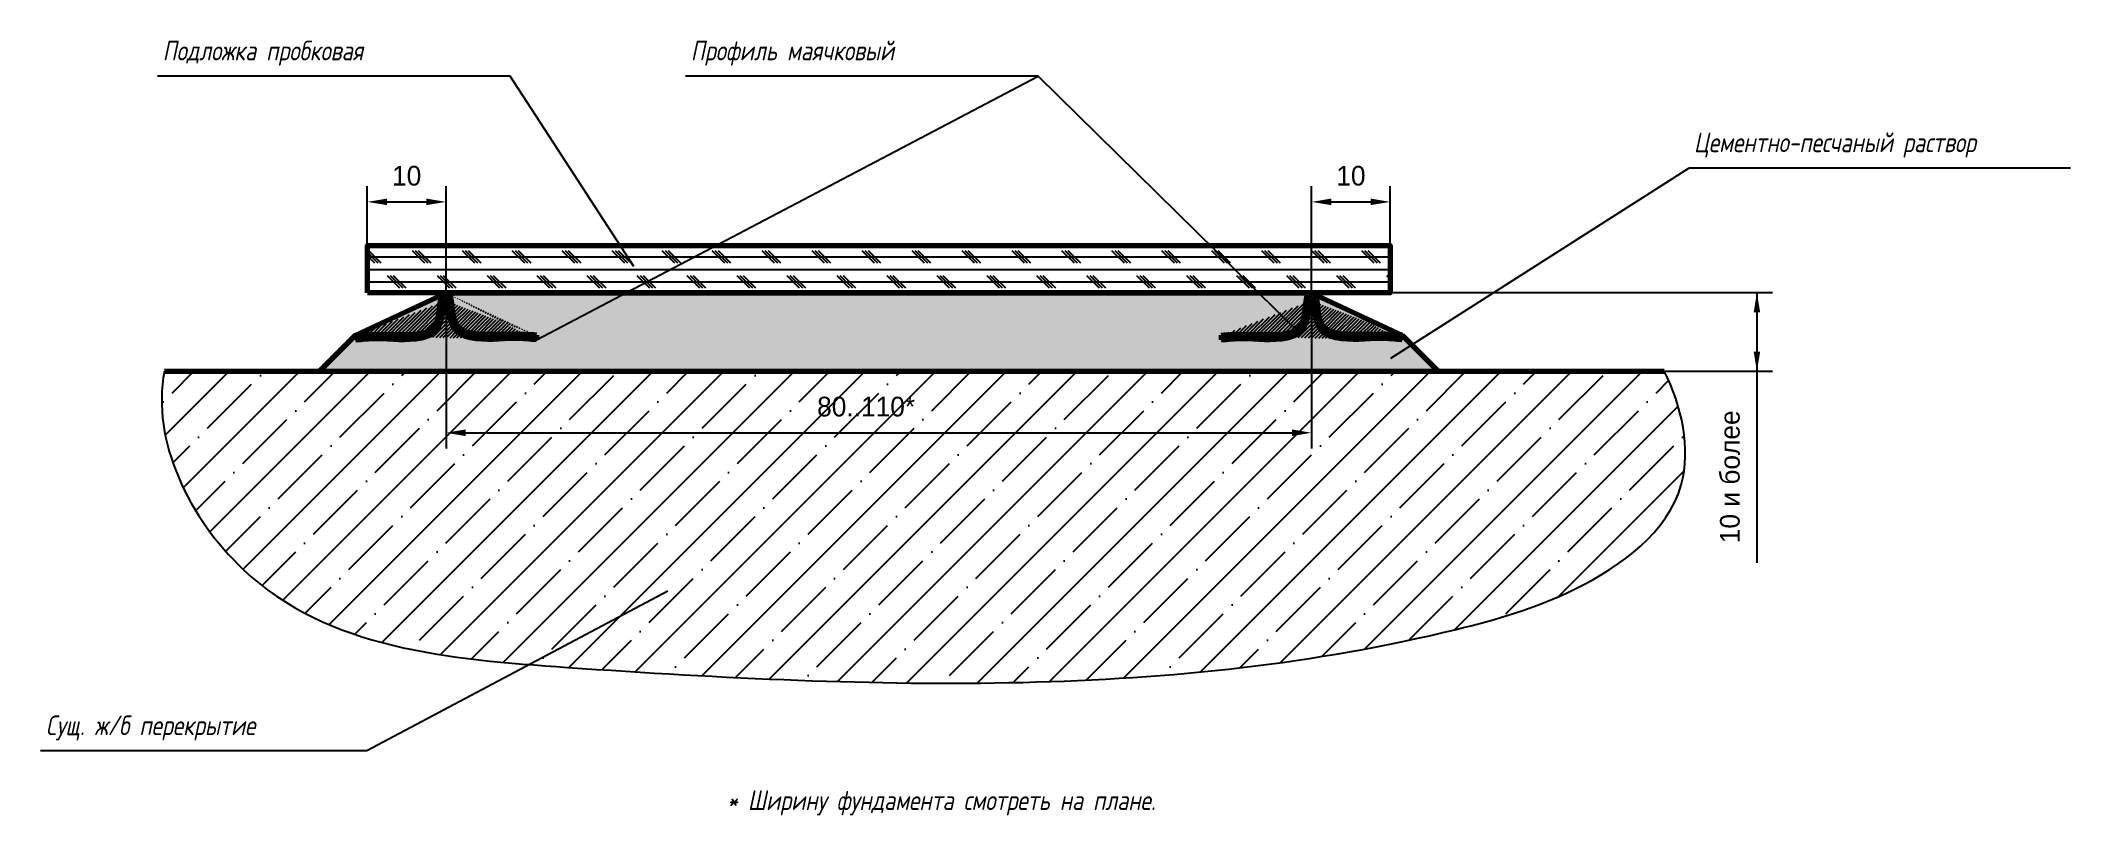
# Model space of a CAD drawing. Header units: millimetres. Extents: x -24443 to 78341, y -69589 to 15487.
# Drawn here: x 33559.3 to 33817.3, y -65923.7 to -65825.2 of the extents above; entities that cross this region are included whole.
import ezdxf

# ---------------------------------------------------------------- set-up
doc = ezdxf.new("R2010")
doc.units = ezdxf.units.MM
doc.layers.add('08 Размеры', color=7, linetype='Continuous')
doc.styles.get("Standard").update_dxf_attribs({"font": 'Ubuntu-R.ttf'})
doc.styles.add('ГОСТ-ISOCPEUR', font='isocpeui.ttf', dxfattribs={"width": 0.8})
doc.dimstyles.new('ISO-25', dxfattribs={"dimtxt": 2.5, "dimasz": 2.5, "dimexe": 1.25, "dimexo": 0.625, "dimtad": 1, "dimtxsty": 'Standard', "dimcen": 2.5, "dimadec": 0, "dimazin": 0, "dimtfac": 1, "dimtmove": 0, "dimatfit": 3, "dimfxl": 1, "dimarcsym": 0})

msp = doc.modelspace()

# ---------------------------------------------------------------- texts
at = {"linetype": 'Continuous', "style": 'ГОСТ-ISOCPEUR', "width": 0.8}
for s, p in [('Подложка пробковая', (33574.861, -65827.74)), ('Профиль маячковый', (33641.977, -65827.74)), ('Цементно-песчаный раствор', (33769.468, -65839.411)), ('Сущ. ж/б перекрытие', (33560.015, -65913.52)), ('* Ширину фундамента смотреть на плане.', (33646.592, -65923.047))]:
    msp.add_text(s, height=2.5, dxfattribs=at).set_placement(p)

# ---------------------------------------------------------------- blocks, each defined once
blk = doc.blocks.new('маячок 6х23')
at = {"color": 0, "lineweight": -2}
for p, q in [((33610.37, -28632), (33610.37, -28632.58)), ((33633.37, -28632), (33633.37, -28632.58))]:
    blk.add_line(p, q, dxfattribs=at)
for points, start_tangent, end_tangent in [([(33610.37, -28632), (33611.98, -28631.9), (33616.67, -28631.9), (33620.2, -28631.06), (33621.09, -28628.3), (33621.87, -28626.58)], (0.992861, 0.119274), (1, 0)), ([(33610.37, -28632.58), (33613.01, -28632.41), (33618.78, -28632.3), (33620.63, -28631.38), (33621.3, -28629.89), (33621.6, -28628.07), (33621.87, -28627.58)], (0.993964, 0.109711), (1, 0)), ([(33633.37, -28632), (33631.77, -28631.9), (33627.07, -28631.9), (33623.54, -28631.06), (33622.65, -28628.3), (33621.87, -28626.58)], (-0.992861, 0.119274), (-1, 0)), ([(33633.37, -28632.58), (33630.74, -28632.41), (33624.96, -28632.3), (33623.11, -28631.38), (33622.44, -28629.89), (33622.14, -28628.07), (33621.87, -28627.58)], (-0.993964, 0.109711), (-1, 0))]:
    blk.add_spline(points, degree=3, dxfattribs=dict(at, start_tangent=start_tangent, end_tangent=end_tangent))
blk = doc.blocks.new('*D387')
at = {"layer": '08 Размеры', "color": 0, "lineweight": -2}
for p, q in [((33720.87, -65857.27), (33779.46, -65857.27)), ((33777.46, -65857.27), (33777.46, -65891.6)), ((33777.46, -65859.77), (33777.46, -65864.77)), ((33720.87, -65867.27), (33779.46, -65867.27))]:
    blk.add_line(p, q, dxfattribs=at)
at = {"layer": '08 Размеры', "color": 0}
for points in [[(33777.88, -65859.77), (33777.05, -65859.77), (33777.46, -65857.27)], [(33777.05, -65864.77), (33777.88, -65864.77), (33777.46, -65867.27)]]:
    blk.add_solid(points, dxfattribs=at)
at = {"layer": 'Defpoints', "color": 0}
for p in [(33720.87, -65857.27), (33720.87, -65867.27), (33777.46, -65867.27)]:
    blk.add_point(p, dxfattribs=at)
at = {"layer": '08 Размеры', "color": 0, "insert": (33774.04, -65880.68), "char_height": 2.5, "attachment_point": 5, "rotation": 90}
blk.add_mtext('10 и более', dxfattribs=at)
blk = doc.blocks.new('*D388')
at = {"layer": '08 Размеры', "color": 0, "lineweight": -2}
for p, q in [((33600.87, -65851.27), (33600.87, -65843.73)), ((33610.87, -65857.27), (33610.87, -65843.73)), ((33603.37, -65845.73), (33608.37, -65845.73))]:
    blk.add_line(p, q, dxfattribs=at)
at = {"layer": '08 Размеры', "color": 0}
for points in [[(33603.37, -65845.31), (33603.37, -65846.14), (33600.87, -65845.73)], [(33608.37, -65846.14), (33608.37, -65845.31), (33610.87, -65845.73)]]:
    blk.add_solid(points, dxfattribs=at)
at = {"layer": 'Defpoints', "color": 0}
for p in [(33610.87, -65845.73), (33600.87, -65851.27), (33610.87, -65857.27)]:
    blk.add_point(p, dxfattribs=at)
at = {"layer": '08 Размеры', "color": 0, "insert": (33605.87, -65842.42), "char_height": 2.5, "attachment_point": 5}
blk.add_mtext('10', dxfattribs=at)
blk = doc.blocks.new('*D389')
at = {"layer": '08 Размеры', "color": 0, "lineweight": -2}
for p, q in [((33720.87, -65857.27), (33720.87, -65843.73)), ((33730.87, -65851.27), (33730.87, -65843.73)), ((33723.37, -65845.73), (33728.37, -65845.73))]:
    blk.add_line(p, q, dxfattribs=at)
at = {"layer": '08 Размеры', "color": 0}
for points in [[(33723.37, -65845.31), (33723.37, -65846.14), (33720.87, -65845.73)], [(33728.37, -65846.14), (33728.37, -65845.31), (33730.87, -65845.73)]]:
    blk.add_solid(points, dxfattribs=at)
at = {"layer": 'Defpoints', "color": 0}
for p in [(33730.87, -65845.73), (33730.87, -65851.27), (33720.87, -65857.27)]:
    blk.add_point(p, dxfattribs=at)
at = {"layer": '08 Размеры', "color": 0, "insert": (33725.87, -65842.42), "char_height": 2.5, "attachment_point": 5}
blk.add_mtext('10', dxfattribs=at)
blk = doc.blocks.new('*D390')
at = {"layer": '08 Размеры', "color": 0, "lineweight": -2}
for p, q in [((33610.87, -65857.27), (33610.87, -65877.08)), ((33720.87, -65857.27), (33720.87, -65877.08)), ((33613.37, -65875.08), (33718.37, -65875.08))]:
    blk.add_line(p, q, dxfattribs=at)
at = {"layer": '08 Размеры', "color": 0}
for points in [[(33613.37, -65874.66), (33613.37, -65875.5), (33610.87, -65875.08)], [(33718.37, -65875.5), (33718.37, -65874.66), (33720.87, -65875.08)]]:
    blk.add_solid(points, dxfattribs=at)
at = {"layer": 'Defpoints', "color": 0}
for p in [(33610.87, -65857.27), (33720.87, -65857.27), (33720.87, -65875.08)]:
    blk.add_point(p, dxfattribs=at)
at = {"layer": '08 Размеры', "color": 0, "insert": (33664.26, -65871.77), "char_height": 2.5, "attachment_point": 5}
blk.add_mtext('80..110*', dxfattribs=at)

# ---------------------------------------------------------------- dimensions: what is measured, and where the dimension line sits
at = {"layer": '08 Размеры'}
for base, p1, p2, picture, middle in [((33610.873, -65845.727), (33600.873, -65851.271), (33610.873, -65857.271), '*D388', (33605.873, -65842.421)), ((33730.873, -65845.727), (33720.873, -65857.271), (33730.873, -65851.271), '*D389', (33725.873, -65842.421))]:
    dim = msp.add_linear_dim(base=base, p1=p1, p2=p2, dimstyle='ISO-25', override={"dimexe": 2, "dimexo": 0, "dimgap": 2}, dxfattribs=at)
    dim.commit()
    dim.dimension.update_dxf_attribs({"geometry": picture, "text_midpoint": middle})
dim = msp.add_linear_dim(base=(33720.873, -65875.079), p1=(33610.873, -65857.271), p2=(33720.873, -65857.271), text='80..110*', dimstyle='ISO-25', override={"dimexe": 2, "dimexo": 0, "dimgap": 2}, dxfattribs=at)
dim.commit()
dim.dimension.update_dxf_attribs({"geometry": '*D390', "text_midpoint": (33664.259, -65875.079), "dimtype": 160})
dim = msp.add_linear_dim(base=(33777.465, -65867.271), p1=(33720.873, -65857.271), p2=(33720.873, -65867.271), angle=90, text='10 и более', dimstyle='ISO-25', override={"dimexe": 2, "dimexo": 0, "dimgap": 2}, dxfattribs=at)
dim.commit()
dim.dimension.update_dxf_attribs({"geometry": '*D387', "text_midpoint": (33774.038, -65880.684)})

# ---------------------------------------------------------------- hatches: boundary and pattern name
h = msp.add_hatch()
h.set_pattern_fill('CORK', color=256, scale=0.5, style=0)
h.set_pattern_definition([(0, (-7e-12, -37217.4014), (0, 1.5875), []), (135, (0.7937, -37218.195), (-3.17500137, -3.17500137), [2.245065, -2.245065]), (135, (1.1906, -37218.195), (-3.17500137, -3.17500137), [2.245065, -2.245065]), (135, (1.5875, -37218.195), (-3.17500137, -3.17500137), [2.245065, -2.245065])])
h.paths.add_polyline_path([(33600.873, -65857.271), (33600.873, -65851.271), (33730.873, -65851.271), (33730.873, -65857.271)])
h = msp.add_hatch()
h.set_pattern_fill('AR-SAND', color=256, scale=0.02, style=0)
h.set_pattern_definition([(37.5, (-7e-12, -37217.4014), (-0.032000626, 0.978826475), [0, -0.77216, 0, -0.8636, 0, -0.8255]), (7.5, (-7e-12, -37217.4014), (0.899046566, 1.4336502), [0, -0.41656, 0, -0.69596, 0, -0.2667]), (327.5, (-0.6248, -37217.4014), (1.58198474, 0.00287437), [0, -0.254, 0, -0.9144, 0, -1.1938]), (317.5, (-0.6248, -37217.4014), (1.527112905, 0.445858647), [0, -0.127, 0, -0.59944, 0, -0.6858])])
h.paths.add_polyline_path([(33736.951, -65867.271), (33732.373, -65862.694), (33732.373, -65863.271), (33732.359, -65863.27), (33732.345, -65863.268), (33732.331, -65863.267), (33732.317, -65863.265), (33732.303, -65863.264), (33732.289, -65863.262), (33732.274, -65863.261), (33732.26, -65863.259), (33732.246, -65863.258), (33732.232, -65863.256), (33732.218, -65863.255), (33732.204, -65863.253), (33732.19, -65863.252), (33732.176, -65863.25), (33732.162, -65863.249), (33732.148, -65863.247), (33732.133, -65863.246), (33732.119, -65863.244), (33732.105, -65863.243), (33732.091, -65863.241), (33732.077, -65863.24), (33732.063, -65863.238), (33732.049, -65863.237), (33732.035, -65863.236), (33732.02, -65863.234), (33732.006, -65863.233), (33731.992, -65863.231), (33731.978, -65863.23), (33731.964, -65863.229), (33731.95, -65863.227), (33731.936, -65863.226), (33731.922, -65863.224), (33731.907, -65863.223), (33731.893, -65863.222), (33731.879, -65863.22), (33731.865, -65863.219), (33731.851, -65863.218), (33731.837, -65863.216), (33731.823, -65863.215), (33731.809, -65863.214), (33731.794, -65863.212), (33731.78, -65863.211), (33731.766, -65863.21), (33731.752, -65863.208), (33731.738, -65863.207), (33731.724, -65863.206), (33731.71, -65863.204), (33731.696, -65863.203), (33731.681, -65863.202), (33731.667, -65863.2), (33731.653, -65863.199), (33731.639, -65863.198), (33731.625, -65863.197), (33731.611, -65863.195), (33731.597, -65863.194), (33731.582, -65863.193), (33731.568, -65863.192), (33731.554, -65863.191), (33731.54, -65863.189), (33731.526, -65863.188), (33731.512, -65863.187), (33731.497, -65863.186), (33731.483, -65863.185), (33731.469, -65863.183), (33731.455, -65863.182), (33731.441, -65863.181), (33731.427, -65863.18), (33731.413, -65863.179), (33731.398, -65863.178), (33731.384, -65863.177), (33731.37, -65863.175), (33731.356, -65863.174), (33731.342, -65863.173), (33731.328, -65863.172), (33731.314, -65863.171), (33731.299, -65863.17), (33731.285, -65863.169), (33731.271, -65863.168), (33731.257, -65863.167), (33731.243, -65863.166), (33731.229, -65863.165), (33731.214, -65863.164), (33731.2, -65863.162), (33731.186, -65863.161), (33731.172, -65863.16), (33731.158, -65863.159), (33731.151, -65863.159), (33731.144, -65863.158), (33731.137, -65863.158), (33731.129, -65863.157), (33731.122, -65863.157), (33731.115, -65863.156), (33731.108, -65863.156), (33731.101, -65863.155), (33731.094, -65863.155), (33731.087, -65863.155), (33731.08, -65863.154), (33731.073, -65863.154), (33731.066, -65863.153), (33731.059, -65863.153), (33731.052, -65863.152), (33731.044, -65863.152), (33731.037, -65863.151), (33731.03, -65863.151), (33731.023, -65863.15), (33731.016, -65863.15), (33731.009, -65863.149), (33731.002, -65863.149), (33730.995, -65863.148), (33730.988, -65863.148), (33730.981, -65863.148), (33730.974, -65863.147), (33730.967, -65863.147), (33730.959, -65863.146), (33730.952, -65863.146), (33730.945, -65863.145), (33730.938, -65863.145), (33730.931, -65863.144), (33730.924, -65863.144), (33730.917, -65863.144), (33730.91, -65863.143), (33730.903, -65863.143), (33730.896, -65863.142), (33730.889, -65863.142), (33730.882, -65863.141), (33730.874, -65863.141), (33730.867, -65863.141), (33730.86, -65863.14), (33730.853, -65863.14), (33730.846, -65863.139), (33730.839, -65863.139), (33730.832, -65863.139), (33730.825, -65863.138), (33730.818, -65863.138), (33730.811, -65863.137), (33730.804, -65863.137), (33730.797, -65863.137), (33730.789, -65863.136), (33730.782, -65863.136), (33730.775, -65863.135), (33730.768, -65863.135), (33730.761, -65863.135), (33730.754, -65863.134), (33730.747, -65863.134), (33730.74, -65863.133), (33730.733, -65863.133), (33730.726, -65863.133), (33730.719, -65863.132), (33730.712, -65863.132), (33730.704, -65863.132), (33730.697, -65863.131), (33730.69, -65863.131), (33730.683, -65863.13), (33730.676, -65863.13), (33730.669, -65863.13), (33730.662, -65863.129), (33730.655, -65863.129), (33730.648, -65863.129), (33730.641, -65863.128), (33730.634, -65863.128), (33730.627, -65863.128), (33730.619, -65863.127), (33730.612, -65863.127), (33730.605, -65863.127), (33730.598, -65863.126), (33730.591, -65863.126), (33730.584, -65863.126), (33730.577, -65863.125), (33730.57, -65863.125), (33730.563, -65863.125), (33730.556, -65863.124), (33730.549, -65863.124), (33730.542, -65863.124), (33730.534, -65863.123), (33730.527, -65863.123), (33730.52, -65863.123), (33730.513, -65863.123), (33730.506, -65863.122), (33730.499, -65863.122), (33730.492, -65863.122), (33730.485, -65863.121), (33730.478, -65863.121), (33730.471, -65863.121), (33730.464, -65863.121), (33730.457, -65863.12), (33730.449, -65863.12), (33730.442, -65863.12), (33730.435, -65863.119), (33730.428, -65863.119), (33730.421, -65863.119), (33730.414, -65863.119), (33730.407, -65863.118), (33730.4, -65863.118), (33730.393, -65863.118), (33730.386, -65863.118), (33730.379, -65863.117), (33730.372, -65863.117), (33730.364, -65863.117), (33730.357, -65863.117), (33730.35, -65863.116), (33730.343, -65863.116), (33730.336, -65863.116), (33730.329, -65863.116), (33730.322, -65863.115), (33730.315, -65863.115), (33730.308, -65863.115), (33730.301, -65863.115), (33730.294, -65863.114), (33730.286, -65863.114), (33730.279, -65863.114), (33730.272, -65863.114), (33730.265, -65863.114), (33730.258, -65863.113), (33730.251, -65863.113), (33730.244, -65863.113), (33730.237, -65863.113), (33730.23, -65863.112), (33730.223, -65863.112), (33730.216, -65863.112), (33730.209, -65863.112), (33730.201, -65863.112), (33730.194, -65863.112), (33730.187, -65863.111), (33730.18, -65863.111), (33730.173, -65863.111), (33730.166, -65863.111), (33730.159, -65863.111), (33730.152, -65863.11), (33730.145, -65863.11), (33730.138, -65863.11), (33730.131, -65863.11), (33730.124, -65863.11), (33730.116, -65863.11), (33730.109, -65863.109), (33730.102, -65863.109), (33730.095, -65863.109), (33730.088, -65863.109), (33730.081, -65863.109), (33730.074, -65863.109), (33730.067, -65863.109), (33730.06, -65863.108), (33730.053, -65863.108), (33730.046, -65863.108), (33730.039, -65863.108), (33730.032, -65863.108), (33730.024, -65863.108), (33730.017, -65863.108), (33730.01, -65863.108), (33730.003, -65863.107), (33729.996, -65863.107), (33729.989, -65863.107), (33729.982, -65863.107), (33729.975, -65863.107), (33729.968, -65863.107), (33729.961, -65863.107), (33729.954, -65863.107), (33729.947, -65863.107), (33729.939, -65863.106), (33729.932, -65863.106), (33729.925, -65863.106), (33729.918, -65863.106), (33729.911, -65863.106), (33729.904, -65863.106), (33729.897, -65863.106), (33729.89, -65863.106), (33729.883, -65863.106), (33729.876, -65863.106), (33729.869, -65863.106), (33729.862, -65863.106), (33729.855, -65863.106), (33729.847, -65863.106), (33729.84, -65863.105), (33729.833, -65863.105), (33729.826, -65863.105), (33729.819, -65863.105), (33729.812, -65863.105), (33729.805, -65863.105), (33729.798, -65863.105), (33729.791, -65863.105), (33729.784, -65863.105), (33729.777, -65863.105), (33729.77, -65863.105), (33729.762, -65863.105), (33729.755, -65863.105), (33729.748, -65863.105), (33729.741, -65863.105), (33729.734, -65863.105), (33729.727, -65863.105), (33729.72, -65863.105), (33729.713, -65863.105), (33729.706, -65863.105), (33729.699, -65863.105), (33729.692, -65863.105), (33729.685, -65863.105), (33729.678, -65863.105), (33729.671, -65863.105), (33729.663, -65863.105), (33729.656, -65863.105), (33729.649, -65863.105), (33729.642, -65863.105), (33729.635, -65863.105), (33729.628, -65863.105), (33729.621, -65863.105), (33729.614, -65863.105), (33729.607, -65863.105), (33729.6, -65863.105), (33729.593, -65863.105), (33729.586, -65863.106), (33729.579, -65863.106), (33729.571, -65863.106), (33729.564, -65863.106), (33729.557, -65863.106), (33729.55, -65863.106), (33729.543, -65863.106), (33729.536, -65863.106), (33729.529, -65863.106), (33729.522, -65863.106), (33729.515, -65863.106), (33729.508, -65863.106), (33729.501, -65863.106), (33729.494, -65863.106), (33729.487, -65863.107), (33729.48, -65863.107), (33729.472, -65863.107), (33729.465, -65863.107), (33729.458, -65863.107), (33729.451, -65863.107), (33729.444, -65863.107), (33729.437, -65863.107), (33729.43, -65863.107), (33729.423, -65863.107), (33729.416, -65863.107), (33729.409, -65863.108), (33729.402, -65863.108), (33729.395, -65863.108), (33729.388, -65863.108), (33729.381, -65863.108), (33729.373, -65863.108), (33729.366, -65863.108), (33729.359, -65863.108), (33729.352, -65863.109), (33729.345, -65863.109), (33729.338, -65863.109), (33729.331, -65863.109), (33729.324, -65863.109), (33729.317, -65863.109), (33729.31, -65863.109), (33729.303, -65863.11), (33729.296, -65863.11), (33729.289, -65863.11), (33729.282, -65863.11), (33729.274, -65863.11), (33729.267, -65863.11), (33729.26, -65863.111), (33729.253, -65863.111), (33729.246, -65863.111), (33729.239, -65863.111), (33729.232, -65863.111), (33729.225, -65863.111), (33729.218, -65863.112), (33729.211, -65863.112), (33729.204, -65863.112), (33729.197, -65863.112), (33729.19, -65863.112), (33729.175, -65863.113), (33729.161, -65863.113), (33729.147, -65863.113), (33729.133, -65863.114), (33729.119, -65863.114), (33729.105, -65863.115), (33729.091, -65863.115), (33729.077, -65863.115), (33729.062, -65863.116), (33729.048, -65863.116), (33729.034, -65863.117), (33729.02, -65863.117), (33729.006, -65863.118), (33728.992, -65863.118), (33728.978, -65863.119), (33728.963, -65863.119), (33728.949, -65863.119), (33728.935, -65863.12), (33728.921, -65863.12), (33728.907, -65863.121), (33728.893, -65863.121), (33728.879, -65863.122), (33728.865, -65863.123), (33728.85, -65863.123), (33728.836, -65863.124), (33728.822, -65863.124), (33728.808, -65863.125), (33728.794, -65863.125), (33728.78, -65863.126), (33728.766, -65863.126), (33728.752, -65863.127), (33728.737, -65863.127), (33728.723, -65863.128), (33728.709, -65863.129), (33728.695, -65863.129), (33728.681, -65863.13), (33728.667, -65863.13), (33728.653, -65863.131), (33728.639, -65863.132), (33728.624, -65863.132), (33728.61, -65863.133), (33728.596, -65863.133), (33728.582, -65863.134), (33728.568, -65863.135), (33728.554, -65863.135), (33728.54, -65863.136), (33728.526, -65863.137), (33728.511, -65863.137), (33728.497, -65863.138), (33728.483, -65863.138), (33728.469, -65863.139), (33728.455, -65863.14), (33728.441, -65863.14), (33728.427, -65863.141), (33728.413, -65863.142), (33728.398, -65863.142), (33728.384, -65863.143), (33728.37, -65863.144), (33728.356, -65863.144), (33728.342, -65863.145), (33728.328, -65863.146), (33728.314, -65863.146), (33728.3, -65863.147), (33728.271, -65863.148), (33728.243, -65863.15), (33728.215, -65863.151), (33728.187, -65863.152), (33728.158, -65863.154), (33728.13, -65863.155), (33728.102, -65863.157), (33728.074, -65863.158), (33727.961, -65863.164), (33727.932, -65863.165), (33727.904, -65863.166), (33727.876, -65863.168), (33727.848, -65863.169), (33727.819, -65863.171), (33727.791, -65863.172), (33727.763, -65863.173), (33727.735, -65863.175), (33727.706, -65863.176), (33727.692, -65863.177), (33727.678, -65863.177), (33727.664, -65863.178), (33727.65, -65863.179), (33727.636, -65863.179), (33727.622, -65863.18), (33727.607, -65863.181), (33727.593, -65863.181), (33727.579, -65863.182), (33727.565, -65863.183), (33727.551, -65863.183), (33727.537, -65863.184), (33727.523, -65863.185), (33727.509, -65863.185), (33727.494, -65863.186), (33727.48, -65863.186), (33727.466, -65863.187), (33727.452, -65863.188), (33727.438, -65863.188), (33727.424, -65863.189), (33727.41, -65863.19), (33727.396, -65863.19), (33727.381, -65863.191), (33727.367, -65863.191), (33727.353, -65863.192), (33727.339, -65863.193), (33727.325, -65863.193), (33727.311, -65863.194), (33727.297, -65863.194), (33727.282, -65863.195), (33727.268, -65863.195), (33727.254, -65863.196), (33727.24, -65863.197), (33727.226, -65863.197), (33727.212, -65863.198), (33727.198, -65863.198), (33727.184, -65863.199), (33727.169, -65863.199), (33727.155, -65863.2), (33727.141, -65863.2), (33727.127, -65863.201), (33727.113, -65863.201), (33727.099, -65863.202), (33727.085, -65863.202), (33727.07, -65863.203), (33727.056, -65863.203), (33727.042, -65863.204), (33727.028, -65863.204), (33727.014, -65863.205), (33727, -65863.205), (33726.986, -65863.206), (33726.971, -65863.206), (33726.957, -65863.207), (33726.943, -65863.207), (33726.929, -65863.207), (33726.915, -65863.208), (33726.901, -65863.208), (33726.887, -65863.209), (33726.873, -65863.209), (33726.858, -65863.209), (33726.844, -65863.21), (33726.83, -65863.21), (33726.823, -65863.21), (33726.816, -65863.21), (33726.809, -65863.211), (33726.802, -65863.211), (33726.795, -65863.211), (33726.788, -65863.211), (33726.781, -65863.211), (33726.773, -65863.211), (33726.766, -65863.212), (33726.759, -65863.212), (33726.752, -65863.212), (33726.745, -65863.212), (33726.738, -65863.212), (33726.731, -65863.212), (33726.724, -65863.213), (33726.717, -65863.213), (33726.71, -65863.213), (33726.703, -65863.213), (33726.696, -65863.213), (33726.689, -65863.213), (33726.682, -65863.213), (33726.674, -65863.214), (33726.667, -65863.214), (33726.66, -65863.214), (33726.653, -65863.214), (33726.646, -65863.214), (33726.639, -65863.214), (33726.632, -65863.214), (33726.625, -65863.214), (33726.618, -65863.215), (33726.611, -65863.215), (33726.604, -65863.215), (33726.597, -65863.215), (33726.59, -65863.215), (33726.582, -65863.215), (33726.575, -65863.215), (33726.568, -65863.215), (33726.561, -65863.215), (33726.554, -65863.216), (33726.547, -65863.216), (33726.54, -65863.216), (33726.533, -65863.216), (33726.526, -65863.216), (33726.519, -65863.216), (33726.512, -65863.216), (33726.505, -65863.216), (33726.498, -65863.216), (33726.49, -65863.216), (33726.483, -65863.216), (33726.476, -65863.216), (33726.469, -65863.216), (33726.462, -65863.217), (33726.455, -65863.217), (33726.448, -65863.217), (33726.441, -65863.217), (33726.434, -65863.217), (33726.427, -65863.217), (33726.42, -65863.217), (33726.413, -65863.217), (33726.406, -65863.217), (33726.398, -65863.217), (33726.391, -65863.217), (33726.384, -65863.217), (33726.377, -65863.217), (33726.37, -65863.217), (33726.363, -65863.217), (33726.356, -65863.217), (33726.349, -65863.217), (33726.342, -65863.217), (33726.335, -65863.217), (33726.328, -65863.217), (33726.321, -65863.217), (33726.314, -65863.217), (33726.306, -65863.217), (33726.299, -65863.217), (33726.292, -65863.217), (33726.285, -65863.217), (33726.278, -65863.217), (33726.271, -65863.217), (33726.264, -65863.217), (33726.257, -65863.217), (33726.25, -65863.217), (33726.243, -65863.217), (33726.236, -65863.217), (33726.229, -65863.217), (33726.221, -65863.217), (33726.214, -65863.217), (33726.207, -65863.217), (33726.2, -65863.217), (33726.193, -65863.217), (33726.186, -65863.217), (33726.179, -65863.217), (33726.172, -65863.217), (33726.165, -65863.217), (33726.158, -65863.217), (33726.151, -65863.217), (33726.144, -65863.216), (33726.136, -65863.216), (33726.129, -65863.216), (33726.122, -65863.216), (33726.115, -65863.216), (33726.108, -65863.216), (33726.101, -65863.216), (33726.094, -65863.216), (33726.087, -65863.216), (33726.08, -65863.216), (33726.073, -65863.216), (33726.066, -65863.216), (33726.058, -65863.215), (33726.051, -65863.215), (33726.044, -65863.215), (33726.037, -65863.215), (33726.03, -65863.215), (33726.023, -65863.215), (33726.016, -65863.215), (33726.009, -65863.215), (33726.002, -65863.214), (33725.995, -65863.214), (33725.988, -65863.214), (33725.981, -65863.214), (33725.973, -65863.214), (33725.966, -65863.214), (33725.959, -65863.214), (33725.952, -65863.213), (33725.945, -65863.213), (33725.938, -65863.213), (33725.931, -65863.213), (33725.924, -65863.213), (33725.917, -65863.213), (33725.91, -65863.212), (33725.903, -65863.212), (33725.895, -65863.212), (33725.888, -65863.212), (33725.881, -65863.212), (33725.874, -65863.211), (33725.867, -65863.211), (33725.86, -65863.211), (33725.853, -65863.211), (33725.846, -65863.211), (33725.839, -65863.21), (33725.832, -65863.21), (33725.825, -65863.21), (33725.817, -65863.21), (33725.81, -65863.21), (33725.803, -65863.209), (33725.796, -65863.209), (33725.789, -65863.209), (33725.782, -65863.209), (33725.775, -65863.208), (33725.768, -65863.208), (33725.761, -65863.208), (33725.754, -65863.208), (33725.746, -65863.207), (33725.739, -65863.207), (33725.732, -65863.207), (33725.725, -65863.206), (33725.718, -65863.206), (33725.711, -65863.206), (33725.704, -65863.206), (33725.697, -65863.205), (33725.69, -65863.205), (33725.683, -65863.205), (33725.676, -65863.204), (33725.668, -65863.204), (33725.661, -65863.204), (33725.654, -65863.204), (33725.647, -65863.203), (33725.64, -65863.203), (33725.633, -65863.203), (33725.626, -65863.202), (33725.619, -65863.202), (33725.612, -65863.202), (33725.605, -65863.201), (33725.597, -65863.201), (33725.59, -65863.201), (33725.583, -65863.2), (33725.576, -65863.2), (33725.569, -65863.199), (33725.562, -65863.199), (33725.555, -65863.199), (33725.548, -65863.198), (33725.541, -65863.198), (33725.534, -65863.198), (33725.526, -65863.197), (33725.519, -65863.197), (33725.512, -65863.196), (33725.505, -65863.196), (33725.498, -65863.196), (33725.491, -65863.195), (33725.484, -65863.195), (33725.477, -65863.194), (33725.47, -65863.194), (33725.462, -65863.194), (33725.455, -65863.193), (33725.448, -65863.193), (33725.441, -65863.192), (33725.434, -65863.192), (33725.427, -65863.191), (33725.42, -65863.191), (33725.413, -65863.19), (33725.406, -65863.19), (33725.399, -65863.189), (33725.391, -65863.189), (33725.384, -65863.189), (33725.377, -65863.188), (33725.37, -65863.188), (33725.363, -65863.187), (33725.356, -65863.187), (33725.349, -65863.186), (33725.342, -65863.186), (33725.335, -65863.185), (33725.327, -65863.185), (33725.32, -65863.184), (33725.313, -65863.184), (33725.306, -65863.183), (33725.299, -65863.183), (33725.292, -65863.182), (33725.285, -65863.181), (33725.278, -65863.181), (33725.271, -65863.18), (33725.264, -65863.18), (33725.256, -65863.179), (33725.249, -65863.179), (33725.242, -65863.178), (33725.235, -65863.178), (33725.228, -65863.177), (33725.221, -65863.176), (33725.214, -65863.176), (33725.207, -65863.175), (33725.2, -65863.175), (33725.192, -65863.174), (33725.185, -65863.173), (33725.178, -65863.173), (33725.171, -65863.172), (33725.164, -65863.172), (33725.157, -65863.171), (33725.15, -65863.17), (33725.143, -65863.17), (33725.135, -65863.169), (33725.128, -65863.168), (33725.121, -65863.168), (33725.114, -65863.167), (33725.107, -65863.166), (33725.1, -65863.166), (33725.093, -65863.165), (33725.086, -65863.164), (33725.079, -65863.164), (33725.071, -65863.163), (33725.064, -65863.162), (33725.057, -65863.162), (33725.05, -65863.161), (33725.043, -65863.16), (33725.036, -65863.16), (33725.029, -65863.159), (33725.022, -65863.158), (33725.014, -65863.158), (33725.007, -65863.157), (33725, -65863.156), (33724.993, -65863.155), (33724.986, -65863.155), (33724.979, -65863.154), (33724.972, -65863.153), (33724.965, -65863.152), (33724.958, -65863.152), (33724.95, -65863.151), (33724.943, -65863.15), (33724.936, -65863.149), (33724.929, -65863.148), (33724.922, -65863.148), (33724.915, -65863.147), (33724.908, -65863.146), (33724.901, -65863.145), (33724.893, -65863.144), (33724.886, -65863.144), (33724.879, -65863.143), (33724.872, -65863.142), (33724.865, -65863.141), (33724.858, -65863.14), (33724.851, -65863.14), (33724.844, -65863.139), (33724.836, -65863.138), (33724.829, -65863.137), (33724.822, -65863.136), (33724.815, -65863.135), (33724.808, -65863.134), (33724.801, -65863.133), (33724.794, -65863.133), (33724.787, -65863.132), (33724.779, -65863.131), (33724.772, -65863.13), (33724.765, -65863.129), (33724.758, -65863.128), (33724.751, -65863.127), (33724.744, -65863.126), (33724.737, -65863.125), (33724.73, -65863.124), (33724.722, -65863.123), (33724.715, -65863.123), (33724.708, -65863.122), (33724.701, -65863.121), (33724.694, -65863.12), (33724.687, -65863.119), (33724.68, -65863.118), (33724.672, -65863.117), (33724.665, -65863.116), (33724.658, -65863.115), (33724.651, -65863.114), (33724.644, -65863.113), (33724.637, -65863.112), (33724.63, -65863.111), (33724.623, -65863.11), (33724.615, -65863.109), (33724.608, -65863.108), (33724.601, -65863.107), (33724.594, -65863.106), (33724.587, -65863.105), (33724.58, -65863.104), (33724.573, -65863.102), (33724.565, -65863.101), (33724.558, -65863.1), (33724.551, -65863.099), (33724.544, -65863.098), (33724.537, -65863.097), (33724.53, -65863.096), (33724.523, -65863.095), (33724.516, -65863.094), (33724.508, -65863.093), (33724.501, -65863.092), (33724.494, -65863.09), (33724.487, -65863.089), (33724.48, -65863.088), (33724.473, -65863.087), (33724.466, -65863.086), (33724.458, -65863.085), (33724.451, -65863.084), (33724.444, -65863.082), (33724.437, -65863.081), (33724.43, -65863.08), (33724.423, -65863.079), (33724.416, -65863.078), (33724.408, -65863.077), (33724.401, -65863.075), (33724.394, -65863.074), (33724.387, -65863.073), (33724.38, -65863.072), (33724.373, -65863.07), (33724.366, -65863.069), (33724.358, -65863.068), (33724.351, -65863.067), (33724.344, -65863.066), (33724.337, -65863.064), (33724.33, -65863.063), (33724.323, -65863.062), (33724.316, -65863.06), (33724.308, -65863.059), (33724.301, -65863.058), (33724.294, -65863.057), (33724.287, -65863.055), (33724.28, -65863.054), (33724.273, -65863.053), (33724.265, -65863.051), (33724.258, -65863.05), (33724.251, -65863.049), (33724.244, -65863.047), (33724.237, -65863.046), (33724.23, -65863.045), (33724.223, -65863.043), (33724.215, -65863.042), (33724.208, -65863.041), (33724.201, -65863.039), (33724.194, -65863.038), (33724.187, -65863.036), (33724.18, -65863.035), (33724.173, -65863.034), (33724.165, -65863.032), (33724.158, -65863.031), (33724.151, -65863.029), (33724.144, -65863.028), (33724.137, -65863.027), (33724.13, -65863.025), (33724.122, -65863.024), (33724.115, -65863.022), (33724.108, -65863.021), (33724.101, -65863.019), (33724.094, -65863.018), (33724.087, -65863.016), (33724.079, -65863.015), (33724.072, -65863.013), (33724.065, -65863.012), (33724.058, -65863.01), (33724.051, -65863.009), (33724.044, -65863.007), (33724.037, -65863.006), (33724.029, -65863.004), (33724.022, -65863.003), (33724.015, -65863.001), (33724.008, -65863), (33724.001, -65862.998), (33723.994, -65862.997), (33723.986, -65862.995), (33723.979, -65862.993), (33723.972, -65862.992), (33723.965, -65862.99), (33723.958, -65862.989), (33723.951, -65862.987), (33723.943, -65862.985), (33723.936, -65862.984), (33723.929, -65862.982), (33723.922, -65862.98), (33723.915, -65862.979), (33723.908, -65862.977), (33723.9, -65862.976), (33723.893, -65862.974), (33723.886, -65862.972), (33723.879, -65862.971), (33723.872, -65862.969), (33723.865, -65862.967), (33723.857, -65862.965), (33723.85, -65862.964), (33723.843, -65862.962), (33723.836, -65862.96), (33723.829, -65862.959), (33723.822, -65862.957), (33723.814, -65862.955), (33723.807, -65862.953), (33723.8, -65862.952), (33723.793, -65862.95), (33723.786, -65862.948), (33723.779, -65862.946), (33723.772, -65862.944), (33723.768, -65862.944), (33723.764, -65862.943), (33723.761, -65862.942), (33723.757, -65862.941), (33723.754, -65862.94), (33723.75, -65862.939), (33723.747, -65862.938), (33723.743, -65862.937), (33723.739, -65862.936), (33723.736, -65862.935), (33723.732, -65862.934), (33723.729, -65862.934), (33723.725, -65862.933), (33723.722, -65862.932), (33723.718, -65862.931), (33723.714, -65862.93), (33723.711, -65862.929), (33723.707, -65862.928), (33723.704, -65862.927), (33723.7, -65862.926), (33723.697, -65862.925), (33723.693, -65862.924), (33723.689, -65862.923), (33723.686, -65862.922), (33723.682, -65862.921), (33723.679, -65862.92), (33723.675, -65862.919), (33723.672, -65862.919), (33723.668, -65862.918), (33723.664, -65862.917), (33723.661, -65862.916), (33723.657, -65862.915), (33723.654, -65862.914), (33723.65, -65862.913), (33723.647, -65862.912), (33723.643, -65862.911), (33723.64, -65862.91), (33723.636, -65862.909), (33723.632, -65862.908), (33723.629, -65862.907), (33723.625, -65862.906), (33723.622, -65862.905), (33723.618, -65862.904), (33723.615, -65862.903), (33723.611, -65862.902), (33723.608, -65862.901), (33723.604, -65862.9), (33723.6, -65862.899), (33723.597, -65862.898), (33723.593, -65862.897), (33723.59, -65862.896), (33723.586, -65862.895), (33723.583, -65862.894), (33723.579, -65862.893), (33723.576, -65862.892), (33723.572, -65862.891), (33723.569, -65862.89), (33723.565, -65862.889), (33723.561, -65862.888), (33723.558, -65862.887), (33723.554, -65862.886), (33723.551, -65862.885), (33723.547, -65862.884), (33723.544, -65862.883), (33723.54, -65862.882), (33723.537, -65862.881), (33723.533, -65862.88), (33723.53, -65862.879), (33723.526, -65862.878), (33723.522, -65862.876), (33723.519, -65862.875), (33723.515, -65862.874), (33723.512, -65862.873), (33723.508, -65862.872), (33723.505, -65862.871), (33723.501, -65862.87), (33723.498, -65862.869), (33723.494, -65862.868), (33723.491, -65862.867), (33723.487, -65862.866), (33723.484, -65862.865), (33723.48, -65862.864), (33723.477, -65862.863), (33723.473, -65862.862), (33723.47, -65862.86), (33723.466, -65862.859), (33723.463, -65862.858), (33723.459, -65862.857), (33723.456, -65862.856), (33723.452, -65862.855), (33723.448, -65862.854), (33723.445, -65862.853), (33723.441, -65862.852), (33723.438, -65862.851), (33723.434, -65862.85), (33723.431, -65862.848), (33723.427, -65862.847), (33723.424, -65862.846), (33723.42, -65862.845), (33723.417, -65862.844), (33723.413, -65862.843), (33723.41, -65862.842), (33723.406, -65862.841), (33723.403, -65862.839), (33723.399, -65862.838), (33723.396, -65862.837), (33723.392, -65862.836), (33723.389, -65862.835), (33723.385, -65862.834), (33723.382, -65862.833), (33723.378, -65862.831), (33723.375, -65862.83), (33723.371, -65862.829), (33723.368, -65862.828), (33723.364, -65862.827), (33723.361, -65862.826), (33723.357, -65862.825), (33723.354, -65862.823), (33723.351, -65862.822), (33723.347, -65862.821), (33723.344, -65862.82), (33723.34, -65862.819), (33723.337, -65862.818), (33723.333, -65862.816), (33723.33, -65862.815), (33723.326, -65862.814), (33723.323, -65862.813), (33723.319, -65862.812), (33723.316, -65862.81), (33723.312, -65862.809), (33723.309, -65862.808), (33723.305, -65862.807), (33723.302, -65862.806), (33723.298, -65862.804), (33723.295, -65862.803), (33723.291, -65862.802), (33723.288, -65862.801), (33723.285, -65862.8), (33723.281, -65862.798), (33723.278, -65862.797), (33723.274, -65862.796), (33723.271, -65862.795), (33723.267, -65862.793), (33723.264, -65862.792), (33723.26, -65862.791), (33723.257, -65862.79), (33723.254, -65862.788), (33723.25, -65862.787), (33723.247, -65862.786), (33723.243, -65862.785), (33723.24, -65862.783), (33723.236, -65862.782), (33723.233, -65862.781), (33723.229, -65862.78), (33723.226, -65862.778), (33723.223, -65862.777), (33723.219, -65862.776), (33723.216, -65862.775), (33723.212, -65862.773), (33723.209, -65862.772), (33723.205, -65862.771), (33723.202, -65862.769), (33723.199, -65862.768), (33723.195, -65862.767), (33723.192, -65862.766), (33723.188, -65862.764), (33723.185, -65862.763), (33723.182, -65862.762), (33723.178, -65862.76), (33723.175, -65862.759), (33723.171, -65862.758), (33723.168, -65862.757), (33723.164, -65862.755), (33723.161, -65862.754), (33723.158, -65862.753), (33723.154, -65862.751), (33723.151, -65862.75), (33723.147, -65862.749), (33723.144, -65862.747), (33723.141, -65862.746), (33723.137, -65862.745), (33723.134, -65862.743), (33723.131, -65862.742), (33723.127, -65862.741), (33723.124, -65862.739), (33723.12, -65862.738), (33723.117, -65862.736), (33723.114, -65862.735), (33723.11, -65862.734), (33723.107, -65862.732), (33723.103, -65862.731), (33723.1, -65862.73), (33723.097, -65862.728), (33723.093, -65862.727), (33723.09, -65862.726), (33723.087, -65862.724), (33723.083, -65862.723), (33723.08, -65862.721), (33723.077, -65862.72), (33723.073, -65862.719), (33723.07, -65862.717), (33723.066, -65862.716), (33723.063, -65862.714), (33723.06, -65862.713), (33723.056, -65862.712), (33723.053, -65862.71), (33723.05, -65862.709), (33723.046, -65862.707), (33723.043, -65862.706), (33723.04, -65862.705), (33723.036, -65862.703), (33723.033, -65862.702), (33723.03, -65862.7), (33723.026, -65862.699), (33723.023, -65862.697), (33723.02, -65862.696), (33723.016, -65862.694), (33723.013, -65862.693), (33723.01, -65862.692), (33723.006, -65862.69), (33723.003, -65862.689), (33723, -65862.687), (33722.996, -65862.686), (33722.993, -65862.684), (33722.99, -65862.683), (33722.987, -65862.681), (33722.983, -65862.68), (33722.98, -65862.678), (33722.977, -65862.677), (33722.973, -65862.675), (33722.97, -65862.674), (33722.967, -65862.672), (33722.963, -65862.671), (33722.96, -65862.669), (33722.957, -65862.668), (33722.954, -65862.666), (33722.95, -65862.665), (33722.947, -65862.663), (33722.944, -65862.662), (33722.94, -65862.66), (33722.937, -65862.659), (33722.934, -65862.657), (33722.931, -65862.656), (33722.927, -65862.654), (33722.924, -65862.653), (33722.921, -65862.651), (33722.918, -65862.65), (33722.914, -65862.648), (33722.911, -65862.647), (33722.908, -65862.645), (33722.905, -65862.643), (33722.901, -65862.642), (33722.898, -65862.64), (33722.895, -65862.639), (33722.892, -65862.637), (33722.888, -65862.636), (33722.885, -65862.634), (33722.882, -65862.633), (33722.879, -65862.631), (33722.875, -65862.629), (33722.872, -65862.628), (33722.869, -65862.626), (33722.866, -65862.625), (33722.863, -65862.623), (33722.859, -65862.621), (33722.856, -65862.62), (33722.853, -65862.618), (33722.85, -65862.617), (33722.846, -65862.615), (33722.843, -65862.613), (33722.84, -65862.612), (33722.837, -65862.61), (33722.834, -65862.608), (33722.83, -65862.607), (33722.827, -65862.605), (33722.824, -65862.604), (33722.821, -65862.602), (33722.818, -65862.6), (33722.814, -65862.599), (33722.811, -65862.597), (33722.808, -65862.595), (33722.805, -65862.594), (33722.802, -65862.592), (33722.799, -65862.59), (33722.795, -65862.589), (33722.792, -65862.587), (33722.789, -65862.585), (33722.786, -65862.584), (33722.783, -65862.582), (33722.78, -65862.58), (33722.776, -65862.579), (33722.773, -65862.577), (33722.77, -65862.575), (33722.767, -65862.574), (33722.764, -65862.572), (33722.761, -65862.57), (33722.758, -65862.568), (33722.754, -65862.567), (33722.751, -65862.565), (33722.748, -65862.563), (33722.745, -65862.562), (33722.742, -65862.56), (33722.739, -65862.558), (33722.736, -65862.556), (33722.733, -65862.555), (33722.729, -65862.553), (33722.726, -65862.551), (33722.723, -65862.549), (33722.72, -65862.548), (33722.717, -65862.546), (33722.714, -65862.544), (33722.711, -65862.542), (33722.708, -65862.541), (33722.705, -65862.539), (33722.701, -65862.537), (33722.698, -65862.535), (33722.695, -65862.534), (33722.692, -65862.532), (33722.689, -65862.53), (33722.686, -65862.528), (33722.683, -65862.526), (33722.68, -65862.525), (33722.677, -65862.523), (33722.674, -65862.521), (33722.671, -65862.519), (33722.668, -65862.517), (33722.665, -65862.516), (33722.662, -65862.514), (33722.658, -65862.512), (33722.655, -65862.51), (33722.652, -65862.508), (33722.649, -65862.506), (33722.646, -65862.505), (33722.643, -65862.503), (33722.64, -65862.501), (33722.637, -65862.499), (33722.634, -65862.497), (33722.631, -65862.495), (33722.628, -65862.494), (33722.625, -65862.492), (33722.622, -65862.49), (33722.619, -65862.488), (33722.616, -65862.486), (33722.613, -65862.484), (33722.61, -65862.482), (33722.607, -65862.48), (33722.604, -65862.479), (33722.601, -65862.477), (33722.598, -65862.475), (33722.595, -65862.473), (33722.592, -65862.471), (33722.589, -65862.469), (33722.586, -65862.467), (33722.583, -65862.465), (33722.58, -65862.463), (33722.577, -65862.461), (33722.574, -65862.459), (33722.571, -65862.458), (33722.568, -65862.456), (33722.565, -65862.454), (33722.562, -65862.452), (33722.559, -65862.45), (33722.556, -65862.448), (33722.554, -65862.446), (33722.551, -65862.444), (33722.548, -65862.442), (33722.545, -65862.44), (33722.542, -65862.438), (33722.539, -65862.436), (33722.536, -65862.434), (33722.533, -65862.432), (33722.53, -65862.43), (33722.527, -65862.428), (33722.524, -65862.426), (33722.521, -65862.424), (33722.518, -65862.422), (33722.515, -65862.42), (33722.513, -65862.418), (33722.51, -65862.416), (33722.507, -65862.414), (33722.504, -65862.412), (33722.501, -65862.41), (33722.498, -65862.408), (33722.495, -65862.406), (33722.492, -65862.404), (33722.489, -65862.402), (33722.487, -65862.4), (33722.484, -65862.398), (33722.481, -65862.396), (33722.478, -65862.394), (33722.475, -65862.392), (33722.472, -65862.39), (33722.469, -65862.388), (33722.467, -65862.386), (33722.464, -65862.383), (33722.461, -65862.381), (33722.458, -65862.379), (33722.455, -65862.377), (33722.452, -65862.375), (33722.45, -65862.373), (33722.447, -65862.371), (33722.444, -65862.369), (33722.441, -65862.367), (33722.438, -65862.365), (33722.435, -65862.362), (33722.433, -65862.36), (33722.43, -65862.358), (33722.427, -65862.356), (33722.424, -65862.354), (33722.421, -65862.352), (33722.419, -65862.35), (33722.416, -65862.348), (33722.413, -65862.345), (33722.41, -65862.343), (33722.408, -65862.341), (33722.405, -65862.339), (33722.402, -65862.337), (33722.399, -65862.335), (33722.396, -65862.332), (33722.394, -65862.33), (33722.391, -65862.328), (33722.388, -65862.326), (33722.385, -65862.324), (33722.383, -65862.322), (33722.38, -65862.319), (33722.377, -65862.317), (33722.374, -65862.315), (33722.372, -65862.313), (33722.369, -65862.311), (33722.366, -65862.308), (33722.364, -65862.306), (33722.361, -65862.304), (33722.358, -65862.302), (33722.355, -65862.299), (33722.353, -65862.297), (33722.35, -65862.295), (33722.347, -65862.293), (33722.345, -65862.29), (33722.342, -65862.288), (33722.339, -65862.286), (33722.337, -65862.284), (33722.334, -65862.281), (33722.331, -65862.279), (33722.329, -65862.277), (33722.326, -65862.275), (33722.323, -65862.272), (33722.321, -65862.27), (33722.318, -65862.268), (33722.315, -65862.265), (33722.313, -65862.263), (33722.31, -65862.261), (33722.307, -65862.259), (33722.305, -65862.256), (33722.302, -65862.254), (33722.299, -65862.252), (33722.297, -65862.249), (33722.294, -65862.247), (33722.292, -65862.245), (33722.289, -65862.242), (33722.286, -65862.24), (33722.284, -65862.238), (33722.281, -65862.235), (33722.278, -65862.233), (33722.276, -65862.23), (33722.273, -65862.228), (33722.271, -65862.226), (33722.268, -65862.223), (33722.266, -65862.221), (33722.263, -65862.219), (33722.26, -65862.216), (33722.258, -65862.214), (33722.255, -65862.211), (33722.253, -65862.209), (33722.25, -65862.207), (33722.248, -65862.204), (33722.245, -65862.202), (33722.243, -65862.199), (33722.24, -65862.197), (33722.237, -65862.195), (33722.235, -65862.192), (33722.232, -65862.19), (33722.23, -65862.187), (33722.227, -65862.185), (33722.225, -65862.182), (33722.222, -65862.18), (33722.22, -65862.177), (33722.217, -65862.175), (33722.215, -65862.173), (33722.212, -65862.17), (33722.21, -65862.168), (33722.207, -65862.165), (33722.205, -65862.163), (33722.202, -65862.16), (33722.2, -65862.158), (33722.197, -65862.155), (33722.195, -65862.153), (33722.192, -65862.15), (33722.19, -65862.148), (33722.188, -65862.145), (33722.185, -65862.143), (33722.183, -65862.14), (33722.18, -65862.138), (33722.178, -65862.135), (33722.175, -65862.132), (33722.173, -65862.13), (33722.171, -65862.127), (33722.168, -65862.125), (33722.166, -65862.122), (33722.163, -65862.12), (33722.161, -65862.117), (33722.158, -65862.115), (33722.156, -65862.112), (33722.154, -65862.109), (33722.151, -65862.107), (33722.149, -65862.104), (33722.146, -65862.102), (33722.144, -65862.099), (33722.142, -65862.096), (33722.139, -65862.094), (33722.137, -65862.091), (33722.135, -65862.089), (33722.132, -65862.086), (33722.13, -65862.083), (33722.128, -65862.081), (33722.125, -65862.078), (33722.123, -65862.075), (33722.121, -65862.073), (33722.118, -65862.07), (33722.116, -65862.068), (33722.114, -65862.065), (33722.111, -65862.062), (33722.109, -65862.06), (33722.107, -65862.057), (33722.104, -65862.054), (33722.102, -65862.052), (33722.1, -65862.049), (33722.097, -65862.046), (33722.095, -65862.043), (33722.093, -65862.041), (33722.091, -65862.038), (33722.088, -65862.035), (33722.086, -65862.033), (33722.084, -65862.03), (33722.082, -65862.027), (33722.079, -65862.024), (33722.077, -65862.022), (33722.075, -65862.019), (33722.073, -65862.016), (33722.07, -65862.014), (33722.068, -65862.011), (33722.066, -65862.008), (33722.064, -65862.005), (33722.061, -65862.002), (33722.059, -65862), (33722.057, -65861.997), (33722.055, -65861.994), (33722.053, -65861.991), (33722.05, -65861.989), (33722.048, -65861.986), (33722.046, -65861.983), (33722.044, -65861.98), (33722.042, -65861.977), (33722.039, -65861.975), (33722.037, -65861.972), (33722.035, -65861.969), (33722.033, -65861.966), (33722.031, -65861.963), (33722.029, -65861.961), (33722.026, -65861.958), (33722.024, -65861.955), (33722.022, -65861.952), (33722.02, -65861.949), (33722.018, -65861.946), (33722.016, -65861.944), (33722.014, -65861.941), (33722.012, -65861.938), (33722.009, -65861.935), (33722.007, -65861.932), (33722.005, -65861.929), (33722.003, -65861.926), (33722.001, -65861.923), (33721.999, -65861.921), (33721.997, -65861.918), (33721.995, -65861.915), (33721.993, -65861.912), (33721.991, -65861.909), (33721.988, -65861.906), (33721.986, -65861.903), (33721.984, -65861.9), (33721.982, -65861.897), (33721.98, -65861.895), (33721.978, -65861.892), (33721.976, -65861.889), (33721.974, -65861.886), (33721.972, -65861.883), (33721.97, -65861.88), (33721.968, -65861.877), (33721.966, -65861.874), (33721.964, -65861.871), (33721.962, -65861.868), (33721.96, -65861.865), (33721.958, -65861.862), (33721.956, -65861.859), (33721.954, -65861.856), (33721.952, -65861.853), (33721.95, -65861.85), (33721.948, -65861.847), (33721.946, -65861.844), (33721.944, -65861.841), (33721.942, -65861.838), (33721.94, -65861.835), (33721.938, -65861.832), (33721.936, -65861.829), (33721.934, -65861.826), (33721.932, -65861.823), (33721.93, -65861.82), (33721.928, -65861.817), (33721.926, -65861.814), (33721.924, -65861.811), (33721.922, -65861.808), (33721.92, -65861.805), (33721.918, -65861.802), (33721.916, -65861.799), (33721.914, -65861.796), (33721.913, -65861.793), (33721.911, -65861.79), (33721.909, -65861.787), (33721.907, -65861.784), (33721.905, -65861.781), (33721.903, -65861.778), (33721.901, -65861.775), (33721.899, -65861.772), (33721.897, -65861.769), (33721.895, -65861.766), (33721.894, -65861.763), (33721.892, -65861.76), (33721.89, -65861.757), (33721.888, -65861.754), (33721.886, -65861.75), (33721.884, -65861.747), (33721.882, -65861.744), (33721.88, -65861.741), (33721.879, -65861.738), (33721.877, -65861.735), (33721.875, -65861.732), (33721.873, -65861.729), (33721.871, -65861.726), (33721.869, -65861.723), (33721.868, -65861.719), (33721.866, -65861.716), (33721.864, -65861.713), (33721.862, -65861.71), (33721.86, -65861.707), (33721.859, -65861.704), (33721.857, -65861.701), (33721.855, -65861.698), (33721.853, -65861.694), (33721.851, -65861.691), (33721.85, -65861.688), (33721.848, -65861.685), (33721.846, -65861.682), (33721.844, -65861.679), (33721.842, -65861.676), (33721.841, -65861.672), (33721.839, -65861.669), (33721.837, -65861.666), (33721.835, -65861.663), (33721.834, -65861.66), (33721.832, -65861.657), (33721.83, -65861.653), (33721.828, -65861.65), (33721.827, -65861.647), (33721.825, -65861.644), (33721.823, -65861.641), (33721.821, -65861.638), (33721.82, -65861.634), (33721.818, -65861.631), (33721.816, -65861.628), (33721.815, -65861.625), (33721.813, -65861.622), (33721.811, -65861.618), (33721.809, -65861.615), (33721.808, -65861.612), (33721.806, -65861.609), (33721.804, -65861.606), (33721.803, -65861.602), (33721.801, -65861.599), (33721.799, -65861.596), (33721.798, -65861.593), (33721.796, -65861.59), (33721.794, -65861.586), (33721.793, -65861.583), (33721.791, -65861.58), (33721.789, -65861.577), (33721.788, -65861.573), (33721.786, -65861.57), (33721.784, -65861.567), (33721.783, -65861.564), (33721.781, -65861.56), (33721.779, -65861.557), (33721.778, -65861.554), (33721.776, -65861.551), (33721.774, -65861.547), (33721.773, -65861.544), (33721.771, -65861.541), (33721.77, -65861.538), (33721.768, -65861.534), (33721.766, -65861.531), (33721.765, -65861.528), (33721.763, -65861.525), (33721.762, -65861.521), (33721.76, -65861.518), (33721.758, -65861.515), (33721.757, -65861.512), (33721.755, -65861.508), (33721.754, -65861.505), (33721.752, -65861.502), (33721.751, -65861.498), (33721.749, -65861.495), (33721.747, -65861.492), (33721.746, -65861.489), (33721.744, -65861.485), (33721.743, -65861.482), (33721.741, -65861.479), (33721.74, -65861.475), (33721.738, -65861.472), (33721.737, -65861.469), (33721.735, -65861.466), (33721.733, -65861.462), (33721.732, -65861.459), (33721.73, -65861.456), (33721.729, -65861.452), (33721.727, -65861.449), (33721.726, -65861.446), (33721.724, -65861.442), (33721.723, -65861.439), (33721.721, -65861.436), (33721.72, -65861.432), (33721.718, -65861.429), (33721.717, -65861.426), (33721.715, -65861.423), (33721.714, -65861.419), (33721.712, -65861.416), (33721.711, -65861.413), (33721.709, -65861.409), (33721.708, -65861.406), (33721.706, -65861.403), (33721.705, -65861.399), (33721.703, -65861.396), (33721.702, -65861.393), (33721.701, -65861.389), (33721.699, -65861.386), (33721.698, -65861.383), (33721.696, -65861.379), (33721.695, -65861.376), (33721.693, -65861.372), (33721.692, -65861.369), (33721.69, -65861.366), (33721.689, -65861.362), (33721.688, -65861.359), (33721.686, -65861.356), (33721.685, -65861.352), (33721.683, -65861.349), (33721.682, -65861.346), (33721.68, -65861.342), (33721.679, -65861.339), (33721.678, -65861.336), (33721.676, -65861.332), (33721.675, -65861.329), (33721.673, -65861.325), (33721.672, -65861.322), (33721.671, -65861.319), (33721.669, -65861.315), (33721.668, -65861.312), (33721.667, -65861.309), (33721.665, -65861.305), (33721.664, -65861.302), (33721.662, -65861.299), (33721.661, -65861.295), (33721.66, -65861.292), (33721.658, -65861.288), (33721.657, -65861.285), (33721.656, -65861.282), (33721.654, -65861.278), (33721.653, -65861.275), (33721.652, -65861.271), (33721.65, -65861.268), (33721.649, -65861.265), (33721.648, -65861.261), (33721.646, -65861.258), (33721.645, -65861.255), (33721.644, -65861.251), (33721.642, -65861.248), (33721.641, -65861.244), (33721.64, -65861.241), (33721.638, -65861.238), (33721.637, -65861.234), (33721.636, -65861.231), (33721.634, -65861.227), (33721.633, -65861.224), (33721.632, -65861.221), (33721.631, -65861.217), (33721.629, -65861.214), (33721.628, -65861.21), (33721.627, -65861.207), (33721.625, -65861.204), (33721.624, -65861.2), (33721.623, -65861.197), (33721.622, -65861.193), (33721.62, -65861.19), (33721.619, -65861.187), (33721.618, -65861.183), (33721.617, -65861.18), (33721.615, -65861.176), (33721.614, -65861.173), (33721.613, -65861.17), (33721.612, -65861.166), (33721.61, -65861.163), (33721.609, -65861.159), (33721.608, -65861.156), (33721.607, -65861.153), (33721.605, -65861.149), (33721.604, -65861.146), (33721.603, -65861.142), (33721.602, -65861.139), (33721.601, -65861.136), (33721.599, -65861.132), (33721.598, -65861.129), (33721.597, -65861.125), (33721.596, -65861.122), (33721.594, -65861.118), (33721.593, -65861.115), (33721.592, -65861.112), (33721.591, -65861.108), (33721.59, -65861.105), (33721.588, -65861.101), (33721.587, -65861.098), (33721.586, -65861.095), (33721.585, -65861.091), (33721.584, -65861.088), (33721.583, -65861.084), (33721.581, -65861.081), (33721.58, -65861.077), (33721.579, -65861.074), (33721.578, -65861.071), (33721.577, -65861.067), (33721.576, -65861.064), (33721.574, -65861.06), (33721.573, -65861.057), (33721.572, -65861.054), (33721.571, -65861.05), (33721.57, -65861.047), (33721.569, -65861.043), (33721.568, -65861.04), (33721.567, -65861.036), (33721.565, -65861.033), (33721.564, -65861.03), (33721.563, -65861.026), (33721.562, -65861.023), (33721.561, -65861.019), (33721.56, -65861.016), (33721.559, -65861.013), (33721.558, -65861.009), (33721.556, -65861.006), (33721.555, -65861.002), (33721.554, -65860.999), (33721.553, -65860.995), (33721.552, -65860.992), (33721.551, -65860.989), (33721.55, -65860.985), (33721.549, -65860.982), (33721.548, -65860.978), (33721.547, -65860.975), (33721.546, -65860.972), (33721.545, -65860.968), (33721.543, -65860.965), (33721.542, -65860.961), (33721.541, -65860.958), (33721.54, -65860.954), (33721.539, -65860.951), (33721.538, -65860.948), (33721.537, -65860.944), (33721.536, -65860.941), (33721.535, -65860.937), (33721.534, -65860.934), (33721.533, -65860.931), (33721.532, -65860.927), (33721.531, -65860.924), (33721.53, -65860.92), (33721.529, -65860.917), (33721.528, -65860.913), (33721.527, -65860.91), (33721.526, -65860.907), (33721.525, -65860.903), (33721.524, -65860.9), (33721.523, -65860.896), (33721.522, -65860.893), (33721.521, -65860.89), (33721.52, -65860.886), (33721.519, -65860.883), (33721.518, -65860.879), (33721.517, -65860.876), (33721.516, -65860.873), (33721.515, -65860.869), (33721.514, -65860.866), (33721.513, -65860.862), (33721.512, -65860.859), (33721.511, -65860.856), (33721.51, -65860.852), (33721.509, -65860.849), (33721.508, -65860.845), (33721.507, -65860.842), (33721.506, -65860.839), (33721.505, -65860.835), (33721.504, -65860.832), (33721.503, -65860.828), (33721.502, -65860.825), (33721.501, -65860.822), (33721.5, -65860.818), (33721.499, -65860.815), (33721.498, -65860.811), (33721.497, -65860.808), (33721.496, -65860.805), (33721.495, -65860.801), (33721.494, -65860.798), (33721.493, -65860.795), (33721.492, -65860.791), (33721.492, -65860.788), (33721.491, -65860.784), (33721.49, -65860.781), (33721.489, -65860.778), (33721.488, -65860.774), (33721.487, -65860.771), (33721.486, -65860.768), (33721.485, -65860.764), (33721.484, -65860.761), (33721.483, -65860.757), (33721.482, -65860.754), (33721.482, -65860.751), (33721.481, -65860.747), (33721.48, -65860.744), (33721.479, -65860.741), (33721.478, -65860.737), (33721.477, -65860.734), (33721.476, -65860.73), (33721.475, -65860.727), (33721.474, -65860.724), (33721.474, -65860.72), (33721.473, -65860.717), (33721.472, -65860.714), (33721.471, -65860.71), (33721.47, -65860.707), (33721.469, -65860.704), (33721.468, -65860.7), (33721.467, -65860.697), (33721.467, -65860.694), (33721.466, -65860.69), (33721.465, -65860.687), (33721.464, -65860.684), (33721.463, -65860.68), (33721.462, -65860.677), (33721.461, -65860.673), (33721.461, -65860.67), (33721.46, -65860.667), (33721.459, -65860.663), (33721.458, -65860.66), (33721.457, -65860.657), (33721.456, -65860.653), (33721.456, -65860.65), (33721.455, -65860.647), (33721.454, -65860.643), (33721.453, -65860.64), (33721.452, -65860.637), (33721.452, -65860.634), (33721.451, -65860.63), (33721.45, -65860.627), (33721.449, -65860.624), (33721.448, -65860.62), (33721.447, -65860.617), (33721.447, -65860.614), (33721.446, -65860.61), (33721.445, -65860.607), (33721.444, -65860.604), (33721.443, -65860.6), (33721.443, -65860.597), (33721.442, -65860.594), (33721.441, -65860.591), (33721.44, -65860.587), (33721.44, -65860.584), (33721.439, -65860.581), (33721.438, -65860.577), (33721.437, -65860.574), (33721.436, -65860.571), (33721.436, -65860.567), (33721.435, -65860.564), (33721.434, -65860.561), (33721.433, -65860.558), (33721.433, -65860.554), (33721.432, -65860.551), (33721.431, -65860.548), (33721.43, -65860.545), (33721.43, -65860.541), (33721.429, -65860.538), (33721.428, -65860.535), (33721.427, -65860.531), (33721.427, -65860.528), (33721.426, -65860.525), (33721.425, -65860.522), (33721.424, -65860.518), (33721.424, -65860.515), (33721.423, -65860.512), (33721.422, -65860.509), (33721.421, -65860.505), (33721.421, -65860.502), (33721.42, -65860.499), (33721.419, -65860.496), (33721.419, -65860.492), (33721.418, -65860.489), (33721.417, -65860.486), (33721.416, -65860.483), (33721.416, -65860.479), (33721.415, -65860.476), (33721.414, -65860.473), (33721.414, -65860.47), (33721.413, -65860.466), (33721.412, -65860.463), (33721.412, -65860.46), (33721.411, -65860.457), (33721.41, -65860.454), (33721.409, -65860.45), (33721.409, -65860.447), (33721.408, -65860.444), (33721.407, -65860.441), (33721.407, -65860.437), (33721.406, -65860.434), (33721.405, -65860.431), (33721.405, -65860.428), (33721.404, -65860.425), (33721.403, -65860.421), (33721.403, -65860.418), (33721.402, -65860.415), (33721.401, -65860.412), (33721.401, -65860.408), (33721.4, -65860.405), (33721.399, -65860.402), (33721.399, -65860.399), (33721.398, -65860.396), (33721.397, -65860.392), (33721.397, -65860.389), (33721.396, -65860.386), (33721.395, -65860.383), (33721.395, -65860.38), (33721.393, -65860.373), (33721.392, -65860.367), (33721.391, -65860.36), (33721.389, -65860.354), (33721.388, -65860.348), (33721.387, -65860.341), (33721.386, -65860.335), (33721.384, -65860.328), (33721.383, -65860.322), (33721.382, -65860.316), (33721.381, -65860.309), (33721.379, -65860.303), (33721.378, -65860.296), (33721.377, -65860.29), (33721.376, -65860.284), (33721.375, -65860.277), (33721.373, -65860.271), (33721.372, -65860.265), (33721.371, -65860.258), (33721.37, -65860.252), (33721.369, -65860.246), (33721.368, -65860.239), (33721.366, -65860.233), (33721.365, -65860.226), (33721.364, -65860.22), (33721.363, -65860.214), (33721.362, -65860.207), (33721.361, -65860.201), (33721.36, -65860.195), (33721.358, -65860.188), (33721.357, -65860.182), (33721.356, -65860.176), (33721.355, -65860.169), (33721.354, -65860.163), (33721.353, -65860.157), (33721.352, -65860.15), (33721.351, -65860.144), (33721.35, -65860.137), (33721.348, -65860.131), (33721.347, -65860.125), (33721.346, -65860.118), (33721.345, -65860.112), (33721.344, -65860.106), (33721.343, -65860.099), (33721.342, -65860.093), (33721.341, -65860.087), (33721.34, -65860.08), (33721.339, -65860.074), (33721.338, -65860.067), (33721.337, -65860.061), (33721.336, -65860.055), (33721.335, -65860.048), (33721.334, -65860.042), (33721.333, -65860.035), (33721.332, -65860.029), (33721.331, -65860.023), (33721.33, -65860.016), (33721.329, -65860.01), (33721.328, -65860.003), (33721.327, -65859.997), (33721.326, -65859.991), (33721.325, -65859.984), (33721.324, -65859.978), (33721.323, -65859.971), (33721.322, -65859.965), (33721.321, -65859.959), (33721.32, -65859.952), (33721.319, -65859.946), (33721.318, -65859.939), (33721.317, -65859.933), (33721.316, -65859.926), (33721.315, -65859.92), (33721.314, -65859.913), (33721.313, -65859.907), (33721.312, -65859.9), (33721.311, -65859.894), (33721.31, -65859.887), (33721.309, -65859.881), (33721.308, -65859.874), (33721.307, -65859.868), (33721.306, -65859.861), (33721.305, -65859.855), (33721.304, -65859.848), (33721.303, -65859.842), (33721.302, -65859.835), (33721.301, -65859.829), (33721.301, -65859.822), (33721.3, -65859.816), (33721.299, -65859.809), (33721.298, -65859.802), (33721.297, -65859.796), (33721.296, -65859.789), (33721.295, -65859.783), (33721.294, -65859.776), (33721.293, -65859.773), (33721.293, -65859.769), (33721.293, -65859.766), (33721.292, -65859.763), (33721.292, -65859.759), (33721.291, -65859.756), (33721.291, -65859.753), (33721.29, -65859.75), (33721.29, -65859.746), (33721.289, -65859.743), (33721.289, -65859.74), (33721.288, -65859.736), (33721.288, -65859.733), (33721.287, -65859.73), (33721.287, -65859.726), (33721.286, -65859.723), (33721.286, -65859.72), (33721.285, -65859.716), (33721.285, -65859.713), (33721.285, -65859.71), (33721.284, -65859.706), (33721.284, -65859.703), (33721.283, -65859.699), (33721.283, -65859.696), (33721.282, -65859.693), (33721.282, -65859.689), (33721.281, -65859.686), (33721.281, -65859.683), (33721.28, -65859.679), (33721.28, -65859.676), (33721.279, -65859.673), (33721.279, -65859.669), (33721.278, -65859.666), (33721.278, -65859.662), (33721.278, -65859.659), (33721.277, -65859.656), (33721.277, -65859.652), (33721.276, -65859.649), (33721.276, -65859.645), (33721.275, -65859.642), (33721.275, -65859.639), (33721.274, -65859.635), (33721.274, -65859.632), (33721.273, -65859.628), (33721.273, -65859.625), (33721.272, -65859.622), (33721.272, -65859.618), (33721.271, -65859.615), (33721.271, -65859.611), (33721.27, -65859.608), (33721.27, -65859.605), (33721.27, -65859.601), (33721.269, -65859.598), (33721.269, -65859.594), (33721.268, -65859.591), (33721.268, -65859.587), (33721.267, -65859.584), (33721.267, -65859.58), (33721.266, -65859.577), (33721.266, -65859.574), (33721.265, -65859.57), (33721.265, -65859.567), (33721.264, -65859.563), (33721.264, -65859.56), (33721.263, -65859.556), (33721.263, -65859.553), (33721.262, -65859.549), (33721.262, -65859.546), (33721.261, -65859.542), (33721.261, -65859.539), (33721.261, -65859.535), (33721.26, -65859.532), (33721.26, -65859.528), (33721.259, -65859.525), (33721.259, -65859.521), (33721.258, -65859.518), (33721.258, -65859.514), (33721.257, -65859.511), (33721.257, -65859.507), (33721.256, -65859.504), (33721.256, -65859.5), (33721.255, -65859.497), (33721.255, -65859.493), (33721.254, -65859.49), (33721.254, -65859.486), (33721.253, -65859.483), (33721.253, -65859.479), (33721.252, -65859.476), (33721.252, -65859.472), (33721.251, -65859.469), (33721.251, -65859.465), (33721.25, -65859.461), (33721.25, -65859.458), (33721.249, -65859.454), (33721.249, -65859.451), (33721.248, -65859.447), (33721.248, -65859.444), (33721.247, -65859.44), (33721.247, -65859.437), (33721.246, -65859.433), (33721.246, -65859.429), (33721.245, -65859.426), (33721.245, -65859.422), (33721.244, -65859.419), (33721.244, -65859.415), (33721.243, -65859.411), (33721.243, -65859.408), (33721.242, -65859.404), (33721.242, -65859.401), (33721.241, -65859.397), (33721.241, -65859.393), (33721.24, -65859.39), (33721.24, -65859.386), (33721.239, -65859.382), (33721.239, -65859.379), (33721.238, -65859.375), (33721.238, -65859.372), (33721.237, -65859.368), (33721.237, -65859.364), (33721.236, -65859.361), (33721.236, -65859.357), (33721.235, -65859.353), (33721.235, -65859.35), (33721.234, -65859.346), (33721.234, -65859.342), (33721.233, -65859.339), (33721.233, -65859.335), (33721.232, -65859.331), (33721.232, -65859.328), (33721.231, -65859.324), (33721.231, -65859.32), (33721.23, -65859.316), (33721.23, -65859.313), (33721.229, -65859.309), (33721.229, -65859.305), (33721.228, -65859.302), (33721.228, -65859.298), (33721.227, -65859.294), (33721.227, -65859.29), (33721.226, -65859.287), (33721.226, -65859.283), (33721.225, -65859.279), (33721.224, -65859.275), (33721.224, -65859.272), (33721.223, -65859.268), (33721.223, -65859.264), (33721.222, -65859.26), (33721.222, -65859.257), (33721.221, -65859.253), (33721.221, -65859.249), (33721.22, -65859.245), (33721.22, -65859.242), (33721.219, -65859.238), (33721.219, -65859.234), (33721.218, -65859.23), (33721.217, -65859.226), (33721.217, -65859.223), (33721.216, -65859.219), (33721.216, -65859.215), (33721.215, -65859.211), (33721.215, -65859.207), (33721.214, -65859.204), (33721.214, -65859.2), (33721.213, -65859.196), (33721.213, -65859.192), (33721.212, -65859.188), (33721.211, -65859.184), (33721.211, -65859.18), (33721.21, -65859.177), (33721.21, -65859.173), (33721.209, -65859.169), (33721.209, -65859.165), (33721.208, -65859.161), (33721.207, -65859.157), (33721.207, -65859.153), (33721.206, -65859.149), (33721.206, -65859.146), (33721.205, -65859.142), (33721.205, -65859.138), (33721.204, -65859.134), (33721.203, -65859.13), (33721.203, -65859.126), (33721.202, -65859.122), (33721.202, -65859.118), (33721.201, -65859.114), (33721.201, -65859.11), (33721.2, -65859.106), (33721.199, -65859.102), (33721.199, -65859.098), (33721.198, -65859.094), (33721.198, -65859.09), (33721.197, -65859.087), (33721.196, -65859.083), (33721.196, -65859.079), (33721.195, -65859.075), (33721.195, -65859.071), (33721.194, -65859.067), (33721.193, -65859.063), (33721.193, -65859.059), (33721.192, -65859.055), (33721.192, -65859.051), (33721.191, -65859.047), (33721.19, -65859.043), (33721.19, -65859.038), (33721.189, -65859.034), (33721.189, -65859.03), (33721.188, -65859.026), (33721.187, -65859.022), (33721.187, -65859.018), (33721.186, -65859.014), (33721.186, -65859.01), (33721.185, -65859.006), (33721.184, -65859.002), (33721.184, -65858.998), (33721.183, -65858.994), (33721.182, -65858.99), (33721.182, -65858.986), (33721.181, -65858.982), (33721.18, -65858.977), (33721.18, -65858.973), (33721.179, -65858.969), (33721.179, -65858.965), (33721.178, -65858.961), (33721.177, -65858.957), (33721.177, -65858.953), (33721.176, -65858.949), (33721.175, -65858.944), (33721.175, -65858.94), (33721.174, -65858.936), (33721.173, -65858.932), (33721.173, -65858.928), (33721.172, -65858.924), (33721.171, -65858.919), (33721.171, -65858.915), (33721.17, -65858.911), (33721.169, -65858.907), (33721.169, -65858.903), (33721.168, -65858.898), (33721.167, -65858.894), (33721.167, -65858.89), (33721.166, -65858.886), (33721.165, -65858.881), (33721.165, -65858.877), (33721.164, -65858.873), (33721.163, -65858.869), (33721.163, -65858.864), (33721.162, -65858.86), (33721.161, -65858.856), (33721.161, -65858.852), (33721.16, -65858.847), (33721.159, -65858.843), (33721.159, -65858.839), (33721.158, -65858.834), (33721.157, -65858.83), (33721.157, -65858.826), (33721.156, -65858.822), (33721.155, -65858.817), (33721.154, -65858.813), (33721.154, -65858.809), (33721.153, -65858.804), (33721.152, -65858.8), (33721.152, -65858.796), (33721.151, -65858.791), (33721.15, -65858.787), (33721.149, -65858.782), (33721.149, -65858.778), (33721.148, -65858.774), (33721.147, -65858.769), (33721.147, -65858.765), (33721.146, -65858.76), (33721.145, -65858.756), (33721.144, -65858.752), (33721.144, -65858.747), (33721.143, -65858.743), (33721.142, -65858.738), (33721.141, -65858.734), (33721.141, -65858.73), (33721.14, -65858.725), (33721.139, -65858.721), (33721.138, -65858.716), (33721.138, -65858.712), (33721.137, -65858.707), (33721.136, -65858.703), (33721.135, -65858.698), (33721.134, -65858.694), (33721.134, -65858.69), (33721.133, -65858.685), (33721.132, -65858.681), (33721.131, -65858.676), (33721.13, -65858.672), (33721.13, -65858.667), (33721.129, -65858.663), (33721.128, -65858.658), (33721.127, -65858.654), (33721.127, -65858.652), (33721.126, -65858.65), (33721.126, -65858.647), (33721.125, -65858.645), (33721.125, -65858.643), (33721.125, -65858.641), (33721.124, -65858.639), (33721.124, -65858.636), (33721.123, -65858.634), (33721.123, -65858.632), (33721.122, -65858.63), (33721.122, -65858.628), (33721.122, -65858.625), (33721.121, -65858.623), (33721.121, -65858.621), (33721.12, -65858.619), (33721.12, -65858.617), (33721.119, -65858.614), (33721.119, -65858.612), (33721.118, -65858.61), (33721.118, -65858.608), (33721.117, -65858.606), (33721.117, -65858.604), (33721.117, -65858.601), (33721.116, -65858.599), (33721.116, -65858.597), (33721.115, -65858.595), (33721.115, -65858.593), (33721.114, -65858.591), (33721.114, -65858.588), (33721.113, -65858.586), (33721.113, -65858.584), (33721.112, -65858.582), (33721.112, -65858.58), (33721.111, -65858.578), (33721.111, -65858.575), (33721.11, -65858.573), (33721.11, -65858.571), (33721.109, -65858.569), (33721.109, -65858.567), (33721.108, -65858.565), (33721.108, -65858.563), (33721.107, -65858.561), (33721.107, -65858.558), (33721.106, -65858.556), (33721.106, -65858.554), (33721.105, -65858.552), (33721.105, -65858.55), (33721.104, -65858.548), (33721.104, -65858.546), (33721.103, -65858.544), (33721.102, -65858.542), (33721.102, -65858.54), (33721.101, -65858.538), (33721.101, -65858.535), (33721.1, -65858.533), (33721.1, -65858.531), (33721.099, -65858.529), (33721.099, -65858.527), (33721.098, -65858.525), (33721.097, -65858.523), (33721.097, -65858.521), (33721.096, -65858.519), (33721.096, -65858.517), (33721.095, -65858.515), (33721.095, -65858.513), (33721.094, -65858.511), (33721.093, -65858.509), (33721.093, -65858.507), (33721.092, -65858.505), (33721.092, -65858.503), (33721.091, -65858.501), (33721.09, -65858.499), (33721.09, -65858.497), (33721.089, -65858.495), (33721.088, -65858.493), (33721.088, -65858.491), (33721.087, -65858.489), (33721.087, -65858.487), (33721.086, -65858.485), (33721.085, -65858.483), (33721.085, -65858.481), (33721.084, -65858.479), (33721.083, -65858.477), (33721.083, -65858.475), (33721.082, -65858.473), (33721.081, -65858.471), (33721.081, -65858.47), (33721.08, -65858.468), (33721.079, -65858.466), (33721.079, -65858.464), (33721.078, -65858.462), (33721.077, -65858.46), (33721.077, -65858.458), (33721.076, -65858.456), (33721.075, -65858.454), (33721.075, -65858.453), (33721.074, -65858.451), (33721.073, -65858.449), (33721.072, -65858.447), (33721.072, -65858.445), (33721.071, -65858.443), (33721.07, -65858.442), (33721.07, -65858.44), (33721.069, -65858.438), (33721.068, -65858.437), (33721.068, -65858.436), (33721.068, -65858.435), (33721.067, -65858.434), (33721.067, -65858.433), (33721.067, -65858.433), (33721.066, -65858.432), (33721.066, -65858.431), (33721.065, -65858.43), (33721.065, -65858.429), (33721.065, -65858.428), (33721.064, -65858.427), (33721.064, -65858.426), (33721.064, -65858.425), (33721.063, -65858.425), (33721.063, -65858.424), (33721.062, -65858.423), (33721.062, -65858.422), (33721.062, -65858.421), (33721.061, -65858.42), (33721.061, -65858.419), (33721.06, -65858.419), (33721.06, -65858.418), (33721.06, -65858.417), (33721.059, -65858.416), (33721.059, -65858.415), (33721.058, -65858.414), (33721.058, -65858.413), (33721.058, -65858.413), (33721.057, -65858.412), (33721.057, -65858.411), (33721.056, -65858.41), (33721.056, -65858.409), (33721.056, -65858.408), (33721.055, -65858.407), (33721.055, -65858.407), (33721.054, -65858.406), (33721.054, -65858.405), (33721.054, -65858.404), (33721.053, -65858.403), (33721.053, -65858.402), (33721.052, -65858.402), (33721.052, -65858.401), (33721.051, -65858.4), (33721.051, -65858.399), (33721.051, -65858.398), (33721.05, -65858.397), (33721.05, -65858.397), (33721.049, -65858.396), (33721.049, -65858.395), (33721.048, -65858.394), (33721.048, -65858.393), (33721.048, -65858.393), (33721.047, -65858.392), (33721.047, -65858.391), (33721.046, -65858.39), (33721.046, -65858.389), (33721.045, -65858.389), (33721.045, -65858.388), (33721.045, -65858.387), (33721.044, -65858.386), (33721.044, -65858.385), (33721.043, -65858.385), (33721.043, -65858.384), (33721.042, -65858.383), (33721.042, -65858.382), (33721.041, -65858.382), (33721.041, -65858.381), (33721.041, -65858.38), (33721.04, -65858.379), (33721.04, -65858.378), (33721.039, -65858.378), (33721.039, -65858.377), (33721.038, -65858.376), (33721.038, -65858.375), (33721.037, -65858.375), (33721.037, -65858.374), (33721.036, -65858.373), (33721.036, -65858.372), (33721.036, -65858.372), (33721.035, -65858.371), (33721.035, -65858.37), (33721.034, -65858.369), (33721.034, -65858.369), (33721.033, -65858.368), (33721.033, -65858.367), (33721.032, -65858.367), (33721.032, -65858.366), (33721.031, -65858.365), (33721.031, -65858.364), (33721.03, -65858.364), (33721.03, -65858.363), (33721.029, -65858.362), (33721.029, -65858.361), (33721.028, -65858.361), (33721.028, -65858.36), (33721.027, -65858.359), (33721.027, -65858.359), (33721.026, -65858.358), (33721.026, -65858.357), (33721.025, -65858.356), (33721.025, -65858.356), (33721.024, -65858.355), (33721.024, -65858.354), (33721.023, -65858.354), (33721.023, -65858.353), (33721.022, -65858.352), (33721.022, -65858.352), (33721.021, -65858.351), (33721.021, -65858.35), (33721.02, -65858.35), (33721.02, -65858.349), (33721.019, -65858.348), (33721.019, -65858.348), (33721.018, -65858.347), (33721.018, -65858.346), (33721.017, -65858.346), (33721.017, -65858.345), (33721.016, -65858.344), (33721.016, -65858.344), (33721.015, -65858.343), (33721.015, -65858.342), (33721.014, -65858.342), (33721.014, -65858.341), (33721.013, -65858.34), (33721.013, -65858.34), (33721.012, -65858.339), (33721.012, -65858.338), (33721.011, -65858.338), (33721.011, -65858.337), (33721.01, -65858.337), (33721.009, -65858.336), (33721.009, -65858.335), (33721.008, -65858.335), (33721.008, -65858.334), (33721.007, -65858.334), (33721.007, -65858.333), (33721.006, -65858.332), (33721.006, -65858.332), (33721.005, -65858.331), (33721.005, -65858.33), (33721.004, -65858.33), (33721.003, -65858.329), (33721.003, -65858.329), (33721.002, -65858.328), (33721.002, -65858.328), (33721.001, -65858.327), (33721.001, -65858.326), (33721, -65858.326), (33721, -65858.325), (33720.999, -65858.325), (33720.998, -65858.324), (33720.998, -65858.323), (33720.997, -65858.323), (33720.997, -65858.322), (33720.996, -65858.322), (33720.996, -65858.321), (33720.995, -65858.321), (33720.994, -65858.32), (33720.994, -65858.32), (33720.993, -65858.319), (33720.993, -65858.318), (33720.992, -65858.318), (33720.991, -65858.317), (33720.991, -65858.317), (33720.99, -65858.316), (33720.99, -65858.316), (33720.989, -65858.315), (33720.988, -65858.315), (33720.988, -65858.314), (33720.987, -65858.314), (33720.987, -65858.313), (33720.986, -65858.313), (33720.985, -65858.312), (33720.985, -65858.312), (33720.984, -65858.311), (33720.984, -65858.311), (33720.983, -65858.31), (33720.982, -65858.31), (33720.982, -65858.309), (33720.981, -65858.309), (33720.981, -65858.308), (33720.98, -65858.308), (33720.979, -65858.307), (33720.979, -65858.307), (33720.978, -65858.306), (33720.978, -65858.306), (33720.977, -65858.305), (33720.976, -65858.305), (33720.976, -65858.304), (33720.975, -65858.304), (33720.974, -65858.303), (33720.974, -65858.303), (33720.973, -65858.303), (33720.972, -65858.302), (33720.972, -65858.302), (33720.971, -65858.301), (33720.971, -65858.301), (33720.97, -65858.3), (33720.969, -65858.3), (33720.969, -65858.299), (33720.968, -65858.299), (33720.967, -65858.299), (33720.967, -65858.298), (33720.966, -65858.298), (33720.965, -65858.297), (33720.965, -65858.297), (33720.964, -65858.297), (33720.963, -65858.296), (33720.963, -65858.296), (33720.962, -65858.295), (33720.961, -65858.295), (33720.961, -65858.295), (33720.96, -65858.294), (33720.959, -65858.294), (33720.959, -65858.293), (33720.958, -65858.293), (33720.957, -65858.293), (33720.957, -65858.292), (33720.956, -65858.292), (33720.955, -65858.291), (33720.955, -65858.291), (33720.954, -65858.291), (33720.953, -65858.29), (33720.953, -65858.29), (33720.952, -65858.29), (33720.951, -65858.289), (33720.95, -65858.289), (33720.95, -65858.289), (33720.949, -65858.288), (33720.948, -65858.288), (33720.948, -65858.288), (33720.947, -65858.287), (33720.946, -65858.287), (33720.946, -65858.287), (33720.945, -65858.286), (33720.944, -65858.286), (33720.943, -65858.286), (33720.943, -65858.285), (33720.942, -65858.285), (33720.941, -65858.285), (33720.941, -65858.284), (33720.94, -65858.284), (33720.939, -65858.284), (33720.938, -65858.284), (33720.938, -65858.283), (33720.937, -65858.283), (33720.936, -65858.283), (33720.935, -65858.282), (33720.935, -65858.282), (33720.934, -65858.282), (33720.933, -65858.282), (33720.932, -65858.281), (33720.932, -65858.281), (33720.931, -65858.281), (33720.93, -65858.281), (33720.929, -65858.28), (33720.929, -65858.28), (33720.928, -65858.28), (33720.927, -65858.28), (33720.926, -65858.279), (33720.926, -65858.279), (33720.925, -65858.279), (33720.924, -65858.279), (33720.923, -65858.278), (33720.923, -65858.278), (33720.922, -65858.278), (33720.921, -65858.278), (33720.92, -65858.278), (33720.92, -65858.277), (33720.919, -65858.277), (33720.918, -65858.277), (33720.917, -65858.277), (33720.916, -65858.277), (33720.916, -65858.276), (33720.915, -65858.276), (33720.914, -65858.276), (33720.913, -65858.276), (33720.913, -65858.276), (33720.912, -65858.275), (33720.911, -65858.275), (33720.91, -65858.275), (33720.909, -65858.275), (33720.909, -65858.275), (33720.908, -65858.275), (33720.907, -65858.275), (33720.906, -65858.274), (33720.905, -65858.274), (33720.905, -65858.274), (33720.904, -65858.274), (33720.903, -65858.274), (33720.902, -65858.274), (33720.901, -65858.274), (33720.9, -65858.273), (33720.9, -65858.273), (33720.899, -65858.273), (33720.898, -65858.273), (33720.897, -65858.273), (33720.896, -65858.273), (33720.895, -65858.273), (33720.895, -65858.273), (33720.894, -65858.273), (33720.893, -65858.272), (33720.892, -65858.272), (33720.891, -65858.272), (33720.89, -65858.272), (33720.89, -65858.272), (33720.889, -65858.272), (33720.888, -65858.272), (33720.887, -65858.272), (33720.886, -65858.272), (33720.885, -65858.272), (33720.884, -65858.272), (33720.884, -65858.272), (33720.883, -65858.272), (33720.882, -65858.272), (33720.881, -65858.272), (33720.88, -65858.272), (33720.879, -65858.272), (33720.878, -65858.272), (33720.878, -65858.272), (33720.877, -65858.272), (33720.876, -65858.272), (33720.875, -65858.272), (33720.874, -65858.272), (33720.873, -65858.272), (33720.872, -65858.272), (33720.871, -65858.272), (33720.87, -65858.272), (33720.87, -65858.272), (33720.869, -65858.272), (33720.868, -65858.272), (33720.867, -65858.272), (33720.866, -65858.272), (33720.865, -65858.272), (33720.864, -65858.272), (33720.864, -65858.272), (33720.863, -65858.272), (33720.862, -65858.272), (33720.861, -65858.272), (33720.86, -65858.272), (33720.859, -65858.272), (33720.858, -65858.272), (33720.858, -65858.272), (33720.857, -65858.272), (33720.856, -65858.272), (33720.855, -65858.272), (33720.854, -65858.272), (33720.853, -65858.272), (33720.852, -65858.273), (33720.852, -65858.273), (33720.851, -65858.273), (33720.85, -65858.273), (33720.849, -65858.273), (33720.848, -65858.273), (33720.847, -65858.273), (33720.847, -65858.273), (33720.846, -65858.273), (33720.845, -65858.274), (33720.844, -65858.274), (33720.843, -65858.274), (33720.843, -65858.274), (33720.842, -65858.274), (33720.841, -65858.274), (33720.84, -65858.274), (33720.839, -65858.275), (33720.839, -65858.275), (33720.838, -65858.275), (33720.837, -65858.275), (33720.836, -65858.275), (33720.835, -65858.275), (33720.835, -65858.275), (33720.834, -65858.276), (33720.833, -65858.276), (33720.832, -65858.276), (33720.831, -65858.276), (33720.831, -65858.276), (33720.83, -65858.277), (33720.829, -65858.277), (33720.828, -65858.277), (33720.827, -65858.277), (33720.827, -65858.277), (33720.826, -65858.278), (33720.825, -65858.278), (33720.824, -65858.278), (33720.824, -65858.278), (33720.823, -65858.278), (33720.822, -65858.279), (33720.821, -65858.279), (33720.821, -65858.279), (33720.82, -65858.279), (33720.819, -65858.28), (33720.818, -65858.28), (33720.818, -65858.28), (33720.817, -65858.28), (33720.816, -65858.281), (33720.815, -65858.281), (33720.815, -65858.281), (33720.814, -65858.281), (33720.813, -65858.282), (33720.812, -65858.282), (33720.812, -65858.282), (33720.811, -65858.282), (33720.81, -65858.283), (33720.809, -65858.283), (33720.809, -65858.283), (33720.808, -65858.284), (33720.807, -65858.284), (33720.807, -65858.284), (33720.806, -65858.284), (33720.805, -65858.285), (33720.804, -65858.285), (33720.804, -65858.285), (33720.803, -65858.286), (33720.802, -65858.286), (33720.801, -65858.286), (33720.801, -65858.287), (33720.8, -65858.287), (33720.799, -65858.287), (33720.799, -65858.288), (33720.798, -65858.288), (33720.797, -65858.288), (33720.797, -65858.289), (33720.796, -65858.289), (33720.795, -65858.289), (33720.794, -65858.29), (33720.794, -65858.29), (33720.793, -65858.29), (33720.792, -65858.291), (33720.792, -65858.291), (33720.791, -65858.291), (33720.79, -65858.292), (33720.79, -65858.292), (33720.789, -65858.293), (33720.788, -65858.293), (33720.788, -65858.293), (33720.787, -65858.294), (33720.786, -65858.294), (33720.786, -65858.295), (33720.785, -65858.295), (33720.784, -65858.295), (33720.784, -65858.296), (33720.783, -65858.296), (33720.782, -65858.297), (33720.782, -65858.297), (33720.781, -65858.297), (33720.78, -65858.298), (33720.78, -65858.298), (33720.779, -65858.299), (33720.778, -65858.299), (33720.778, -65858.299), (33720.777, -65858.3), (33720.776, -65858.3), (33720.776, -65858.301), (33720.775, -65858.301), (33720.774, -65858.302), (33720.774, -65858.302), (33720.773, -65858.303), (33720.773, -65858.303), (33720.772, -65858.303), (33720.771, -65858.304), (33720.771, -65858.304), (33720.77, -65858.305), (33720.769, -65858.305), (33720.769, -65858.306), (33720.768, -65858.306), (33720.768, -65858.307), (33720.767, -65858.307), (33720.766, -65858.308), (33720.766, -65858.308), (33720.765, -65858.309), (33720.764, -65858.309), (33720.764, -65858.31), (33720.763, -65858.31), (33720.763, -65858.311), (33720.762, -65858.311), (33720.761, -65858.312), (33720.761, -65858.312), (33720.76, -65858.313), (33720.76, -65858.313), (33720.759, -65858.314), (33720.758, -65858.314), (33720.758, -65858.315), (33720.757, -65858.315), (33720.757, -65858.316), (33720.756, -65858.316), (33720.755, -65858.317), (33720.755, -65858.317), (33720.754, -65858.318), (33720.754, -65858.318), (33720.753, -65858.319), (33720.752, -65858.32), (33720.752, -65858.32), (33720.751, -65858.321), (33720.751, -65858.321), (33720.75, -65858.322), (33720.75, -65858.322), (33720.749, -65858.323), (33720.748, -65858.323), (33720.748, -65858.324), (33720.747, -65858.325), (33720.747, -65858.325), (33720.746, -65858.326), (33720.746, -65858.326), (33720.745, -65858.327), (33720.745, -65858.328), (33720.744, -65858.328), (33720.743, -65858.329), (33720.743, -65858.329), (33720.742, -65858.33), (33720.742, -65858.33), (33720.741, -65858.331), (33720.741, -65858.332), (33720.74, -65858.332), (33720.74, -65858.333), (33720.739, -65858.334), (33720.738, -65858.334), (33720.738, -65858.335), (33720.737, -65858.335), (33720.737, -65858.336), (33720.736, -65858.337), (33720.736, -65858.337), (33720.735, -65858.338), (33720.735, -65858.338), (33720.734, -65858.339), (33720.734, -65858.34), (33720.733, -65858.34), (33720.733, -65858.341), (33720.732, -65858.342), (33720.732, -65858.342), (33720.731, -65858.343), (33720.73, -65858.344), (33720.73, -65858.344), (33720.729, -65858.345), (33720.729, -65858.346), (33720.728, -65858.346), (33720.728, -65858.347), (33720.727, -65858.348), (33720.727, -65858.348), (33720.726, -65858.349), (33720.726, -65858.35), (33720.725, -65858.35), (33720.725, -65858.351), (33720.724, -65858.352), (33720.724, -65858.352), (33720.723, -65858.353), (33720.723, -65858.354), (33720.722, -65858.354), (33720.722, -65858.355), (33720.721, -65858.356), (33720.721, -65858.356), (33720.72, -65858.357), (33720.72, -65858.358), (33720.719, -65858.359), (33720.719, -65858.359), (33720.718, -65858.36), (33720.718, -65858.361), (33720.717, -65858.361), (33720.717, -65858.362), (33720.716, -65858.363), (33720.716, -65858.364), (33720.715, -65858.364), (33720.715, -65858.365), (33720.715, -65858.366), (33720.714, -65858.367), (33720.714, -65858.367), (33720.713, -65858.368), (33720.713, -65858.369), (33720.712, -65858.369), (33720.712, -65858.37), (33720.711, -65858.371), (33720.711, -65858.372), (33720.71, -65858.372), (33720.71, -65858.373), (33720.709, -65858.374), (33720.709, -65858.375), (33720.708, -65858.375), (33720.708, -65858.376), (33720.708, -65858.377), (33720.707, -65858.378), (33720.707, -65858.378), (33720.706, -65858.379), (33720.706, -65858.38), (33720.705, -65858.381), (33720.705, -65858.382), (33720.704, -65858.382), (33720.704, -65858.383), (33720.703, -65858.384), (33720.703, -65858.385), (33720.703, -65858.385), (33720.702, -65858.386), (33720.702, -65858.387), (33720.701, -65858.388), (33720.701, -65858.389), (33720.7, -65858.389), (33720.7, -65858.39), (33720.7, -65858.391), (33720.699, -65858.392), (33720.699, -65858.393), (33720.698, -65858.393), (33720.698, -65858.394), (33720.697, -65858.395), (33720.697, -65858.396), (33720.697, -65858.397), (33720.696, -65858.397), (33720.696, -65858.398), (33720.695, -65858.399), (33720.695, -65858.4), (33720.694, -65858.401), (33720.694, -65858.402), (33720.694, -65858.402), (33720.693, -65858.403), (33720.693, -65858.404), (33720.692, -65858.405), (33720.692, -65858.406), (33720.692, -65858.407), (33720.691, -65858.407), (33720.691, -65858.408), (33720.69, -65858.409), (33720.69, -65858.41), (33720.689, -65858.411), (33720.689, -65858.412), (33720.689, -65858.413), (33720.688, -65858.413), (33720.688, -65858.414), (33720.687, -65858.415), (33720.687, -65858.416), (33720.687, -65858.417), (33720.686, -65858.418), (33720.686, -65858.419), (33720.686, -65858.419), (33720.685, -65858.42), (33720.685, -65858.421), (33720.684, -65858.422), (33720.684, -65858.423), (33720.684, -65858.424), (33720.683, -65858.425), (33720.683, -65858.425), (33720.682, -65858.426), (33720.682, -65858.427), (33720.682, -65858.428), (33720.681, -65858.429), (33720.681, -65858.43), (33720.68, -65858.431), (33720.68, -65858.432), (33720.68, -65858.433), (33720.679, -65858.433), (33720.679, -65858.434), (33720.679, -65858.435), (33720.678, -65858.436), (33720.678, -65858.437), (33720.678, -65858.438), (33720.677, -65858.44), (33720.676, -65858.442), (33720.675, -65858.443), (33720.675, -65858.445), (33720.674, -65858.447), (33720.673, -65858.449), (33720.672, -65858.451), (33720.672, -65858.453), (33720.671, -65858.454), (33720.67, -65858.456), (33720.67, -65858.458), (33720.669, -65858.46), (33720.668, -65858.462), (33720.668, -65858.464), (33720.667, -65858.466), (33720.666, -65858.468), (33720.666, -65858.47), (33720.665, -65858.471), (33720.664, -65858.473), (33720.664, -65858.475), (33720.663, -65858.477), (33720.662, -65858.479), (33720.662, -65858.481), (33720.661, -65858.483), (33720.66, -65858.485), (33720.66, -65858.487), (33720.659, -65858.489), (33720.658, -65858.491), (33720.658, -65858.493), (33720.657, -65858.495), (33720.657, -65858.497), (33720.656, -65858.499), (33720.655, -65858.501), (33720.655, -65858.503), (33720.654, -65858.505), (33720.654, -65858.507), (33720.653, -65858.509), (33720.652, -65858.511), (33720.652, -65858.513), (33720.651, -65858.515), (33720.651, -65858.517), (33720.65, -65858.519), (33720.649, -65858.521), (33720.649, -65858.523), (33720.648, -65858.525), (33720.648, -65858.527), (33720.647, -65858.529), (33720.647, -65858.531), (33720.646, -65858.533), (33720.646, -65858.535), (33720.645, -65858.538), (33720.644, -65858.54), (33720.644, -65858.542), (33720.643, -65858.544), (33720.643, -65858.546), (33720.642, -65858.548), (33720.642, -65858.55), (33720.641, -65858.552), (33720.641, -65858.554), (33720.64, -65858.556), (33720.64, -65858.558), (33720.639, -65858.561), (33720.639, -65858.563), (33720.638, -65858.565), (33720.638, -65858.567), (33720.637, -65858.569), (33720.637, -65858.571), (33720.636, -65858.573), (33720.636, -65858.575), (33720.635, -65858.578), (33720.635, -65858.58), (33720.634, -65858.582), (33720.634, -65858.584), (33720.633, -65858.586), (33720.633, -65858.588), (33720.632, -65858.591), (33720.632, -65858.593), (33720.631, -65858.595), (33720.631, -65858.597), (33720.63, -65858.599), (33720.63, -65858.601), (33720.629, -65858.604), (33720.629, -65858.606), (33720.628, -65858.608), (33720.628, -65858.61), (33720.627, -65858.612), (33720.627, -65858.614), (33720.627, -65858.617), (33720.626, -65858.619), (33720.626, -65858.621), (33720.625, -65858.623), (33720.625, -65858.625), (33720.624, -65858.628), (33720.624, -65858.63), (33720.623, -65858.632), (33720.623, -65858.634), (33720.623, -65858.636), (33720.622, -65858.639), (33720.622, -65858.641), (33720.621, -65858.643), (33720.621, -65858.645), (33720.62, -65858.647), (33720.62, -65858.65), (33720.62, -65858.652), (33720.619, -65858.654), (33720.618, -65858.658), (33720.617, -65858.663), (33720.617, -65858.667), (33720.616, -65858.672), (33720.615, -65858.676), (33720.614, -65858.681), (33720.613, -65858.685), (33720.613, -65858.69), (33720.612, -65858.694), (33720.611, -65858.698), (33720.61, -65858.703), (33720.609, -65858.707), (33720.609, -65858.712), (33720.608, -65858.716), (33720.607, -65858.721), (33720.606, -65858.725), (33720.606, -65858.73), (33720.605, -65858.734), (33720.604, -65858.738), (33720.603, -65858.743), (33720.603, -65858.747), (33720.602, -65858.752), (33720.601, -65858.756), (33720.601, -65858.76), (33720.6, -65858.765), (33720.599, -65858.769), (33720.598, -65858.774), (33720.598, -65858.778), (33720.597, -65858.782), (33720.596, -65858.787), (33720.595, -65858.791), (33720.595, -65858.796), (33720.594, -65858.8), (33720.593, -65858.804), (33720.593, -65858.809), (33720.592, -65858.813), (33720.591, -65858.817), (33720.59, -65858.822), (33720.59, -65858.826), (33720.589, -65858.83), (33720.588, -65858.834), (33720.588, -65858.839), (33720.587, -65858.843), (33720.586, -65858.847), (33720.586, -65858.852), (33720.585, -65858.856), (33720.584, -65858.86), (33720.584, -65858.864), (33720.583, -65858.869), (33720.582, -65858.873), (33720.582, -65858.877), (33720.581, -65858.881), (33720.58, -65858.886), (33720.58, -65858.89), (33720.579, -65858.894), (33720.578, -65858.898), (33720.577, -65858.903), (33720.577, -65858.907), (33720.576, -65858.911), (33720.576, -65858.915), (33720.575, -65858.919), (33720.574, -65858.924), (33720.574, -65858.928), (33720.573, -65858.932), (33720.572, -65858.936), (33720.572, -65858.94), (33720.571, -65858.944), (33720.57, -65858.949), (33720.57, -65858.953), (33720.569, -65858.957), (33720.568, -65858.961), (33720.568, -65858.965), (33720.567, -65858.969), (33720.566, -65858.973), (33720.566, -65858.977), (33720.565, -65858.982), (33720.565, -65858.986), (33720.564, -65858.99), (33720.563, -65858.994), (33720.563, -65858.998), (33720.562, -65859.002), (33720.561, -65859.006), (33720.561, -65859.01), (33720.56, -65859.014), (33720.56, -65859.018), (33720.559, -65859.022), (33720.558, -65859.026), (33720.558, -65859.03), (33720.557, -65859.034), (33720.556, -65859.038), (33720.556, -65859.043), (33720.555, -65859.047), (33720.555, -65859.051), (33720.554, -65859.055), (33720.553, -65859.059), (33720.553, -65859.063), (33720.552, -65859.067), (33720.552, -65859.071), (33720.551, -65859.075), (33720.55, -65859.079), (33720.55, -65859.083), (33720.549, -65859.087), (33720.549, -65859.09), (33720.548, -65859.094), (33720.547, -65859.098), (33720.547, -65859.102), (33720.546, -65859.106), (33720.546, -65859.11), (33720.545, -65859.114), (33720.545, -65859.118), (33720.544, -65859.122), (33720.543, -65859.126), (33720.543, -65859.13), (33720.542, -65859.134), (33720.542, -65859.138), (33720.541, -65859.142), (33720.541, -65859.146), (33720.54, -65859.149), (33720.539, -65859.153), (33720.539, -65859.157), (33720.538, -65859.161), (33720.538, -65859.165), (33720.537, -65859.169), (33720.537, -65859.173), (33720.536, -65859.177), (33720.535, -65859.18), (33720.535, -65859.184), (33720.534, -65859.188), (33720.534, -65859.192), (33720.533, -65859.196), (33720.533, -65859.2), (33720.532, -65859.204), (33720.532, -65859.207), (33720.531, -65859.211), (33720.53, -65859.215), (33720.53, -65859.219), (33720.529, -65859.223), (33720.529, -65859.226), (33720.528, -65859.23), (33720.528, -65859.234), (33720.527, -65859.238), (33720.527, -65859.242), (33720.526, -65859.245), (33720.526, -65859.249), (33720.525, -65859.253), (33720.525, -65859.257), (33720.524, -65859.26), (33720.523, -65859.264), (33720.523, -65859.268), (33720.522, -65859.272), (33720.522, -65859.275), (33720.521, -65859.279), (33720.521, -65859.283), (33720.52, -65859.287), (33720.52, -65859.29), (33720.519, -65859.294), (33720.519, -65859.298), (33720.518, -65859.302), (33720.518, -65859.305), (33720.517, -65859.309), (33720.517, -65859.313), (33720.516, -65859.316), (33720.516, -65859.32), (33720.515, -65859.324), (33720.515, -65859.328), (33720.514, -65859.331), (33720.513, -65859.335), (33720.513, -65859.339), (33720.512, -65859.342), (33720.512, -65859.346), (33720.511, -65859.35), (33720.511, -65859.353), (33720.51, -65859.357), (33720.51, -65859.361), (33720.509, -65859.364), (33720.509, -65859.368), (33720.508, -65859.372), (33720.508, -65859.375), (33720.507, -65859.379), (33720.507, -65859.382), (33720.506, -65859.386), (33720.506, -65859.39), (33720.505, -65859.393), (33720.505, -65859.397), (33720.504, -65859.401), (33720.504, -65859.404), (33720.503, -65859.408), (33720.503, -65859.411), (33720.502, -65859.415), (33720.502, -65859.419), (33720.501, -65859.422), (33720.501, -65859.426), (33720.5, -65859.429), (33720.5, -65859.433), (33720.499, -65859.437), (33720.499, -65859.44), (33720.498, -65859.444), (33720.498, -65859.447), (33720.497, -65859.451), (33720.497, -65859.454), (33720.496, -65859.458), (33720.496, -65859.461), (33720.495, -65859.465), (33720.495, -65859.469), (33720.494, -65859.472), (33720.494, -65859.476), (33720.493, -65859.479), (33720.493, -65859.483), (33720.493, -65859.486), (33720.492, -65859.49), (33720.492, -65859.493), (33720.491, -65859.497), (33720.491, -65859.5), (33720.49, -65859.504), (33720.49, -65859.507), (33720.489, -65859.511), (33720.489, -65859.514), (33720.488, -65859.518), (33720.488, -65859.521), (33720.487, -65859.525), (33720.487, -65859.528), (33720.486, -65859.532), (33720.486, -65859.535), (33720.485, -65859.539), (33720.485, -65859.542), (33720.484, -65859.546), (33720.484, -65859.549), (33720.483, -65859.553), (33720.483, -65859.556), (33720.482, -65859.56), (33720.482, -65859.563), (33720.481, -65859.567), (33720.481, -65859.57), (33720.481, -65859.574), (33720.48, -65859.577), (33720.48, -65859.58), (33720.479, -65859.584), (33720.479, -65859.587), (33720.478, -65859.591), (33720.478, -65859.594), (33720.477, -65859.598), (33720.477, -65859.601), (33720.476, -65859.605), (33720.476, -65859.608), (33720.475, -65859.611), (33720.475, -65859.615), (33720.474, -65859.618), (33720.474, -65859.622), (33720.473, -65859.625), (33720.473, -65859.628), (33720.473, -65859.632), (33720.472, -65859.635), (33720.472, -65859.639), (33720.471, -65859.642), (33720.471, -65859.645), (33720.47, -65859.649), (33720.47, -65859.652), (33720.469, -65859.656), (33720.469, -65859.659), (33720.468, -65859.662), (33720.468, -65859.666), (33720.467, -65859.669), (33720.467, -65859.673), (33720.466, -65859.676), (33720.466, -65859.679), (33720.465, -65859.683), (33720.465, -65859.686), (33720.465, -65859.689), (33720.464, -65859.693), (33720.464, -65859.696), (33720.463, -65859.699), (33720.463, -65859.703), (33720.462, -65859.706), (33720.462, -65859.71), (33720.461, -65859.713), (33720.461, -65859.716), (33720.46, -65859.72), (33720.46, -65859.723), (33720.459, -65859.726), (33720.459, -65859.73), (33720.458, -65859.733), (33720.458, -65859.736), (33720.458, -65859.74), (33720.457, -65859.743), (33720.457, -65859.746), (33720.456, -65859.75), (33720.456, -65859.753), (33720.455, -65859.756), (33720.455, -65859.759), (33720.454, -65859.763), (33720.454, -65859.766), (33720.453, -65859.769), (33720.453, -65859.773), (33720.452, -65859.776), (33720.451, -65859.783), (33720.45, -65859.789), (33720.45, -65859.796), (33720.449, -65859.802), (33720.448, -65859.809), (33720.447, -65859.816), (33720.446, -65859.822), (33720.445, -65859.829), (33720.444, -65859.835), (33720.443, -65859.842), (33720.442, -65859.848), (33720.441, -65859.855), (33720.44, -65859.861), (33720.439, -65859.868), (33720.438, -65859.874), (33720.437, -65859.881), (33720.436, -65859.887), (33720.435, -65859.894), (33720.434, -65859.9), (33720.433, -65859.907), (33720.432, -65859.913), (33720.431, -65859.92), (33720.43, -65859.926), (33720.429, -65859.933), (33720.429, -65859.939), (33720.428, -65859.946), (33720.427, -65859.952), (33720.426, -65859.959), (33720.425, -65859.965), (33720.424, -65859.971), (33720.423, -65859.978), (33720.422, -65859.984), (33720.421, -65859.991), (33720.42, -65859.997), (33720.419, -65860.003), (33720.418, -65860.01), (33720.417, -65860.016), (33720.416, -65860.023), (33720.415, -65860.029), (33720.414, -65860.035), (33720.413, -65860.042), (33720.411, -65860.048), (33720.41, -65860.055), (33720.409, -65860.061), (33720.408, -65860.067), (33720.407, -65860.074), (33720.406, -65860.08), (33720.405, -65860.087), (33720.404, -65860.093), (33720.403, -65860.099), (33720.402, -65860.106), (33720.401, -65860.112), (33720.4, -65860.118), (33720.399, -65860.125), (33720.398, -65860.131), (33720.397, -65860.137), (33720.396, -65860.144), (33720.395, -65860.15), (33720.393, -65860.157), (33720.392, -65860.163), (33720.391, -65860.169), (33720.39, -65860.176), (33720.389, -65860.182), (33720.388, -65860.188), (33720.387, -65860.195), (33720.386, -65860.201), (33720.385, -65860.207), (33720.383, -65860.214), (33720.382, -65860.22), (33720.381, -65860.226), (33720.38, -65860.233), (33720.379, -65860.239), (33720.378, -65860.246), (33720.376, -65860.252), (33720.375, -65860.258), (33720.374, -65860.265), (33720.373, -65860.271), (33720.372, -65860.277), (33720.37, -65860.284), (33720.369, -65860.29), (33720.368, -65860.296), (33720.367, -65860.303), (33720.366, -65860.309), (33720.364, -65860.316), (33720.363, -65860.322), (33720.362, -65860.328), (33720.361, -65860.335), (33720.359, -65860.341), (33720.358, -65860.348), (33720.357, -65860.354), (33720.356, -65860.36), (33720.354, -65860.367), (33720.353, -65860.373), (33720.352, -65860.38), (33720.351, -65860.383), (33720.35, -65860.386), (33720.35, -65860.389), (33720.349, -65860.392), (33720.348, -65860.396), (33720.348, -65860.399), (33720.347, -65860.402), (33720.346, -65860.405), (33720.346, -65860.408), (33720.345, -65860.412), (33720.344, -65860.415), (33720.344, -65860.418), (33720.343, -65860.421), (33720.342, -65860.425), (33720.342, -65860.428), (33720.341, -65860.431), (33720.34, -65860.434), (33720.34, -65860.437), (33720.339, -65860.441), (33720.338, -65860.444), (33720.338, -65860.447), (33720.337, -65860.45), (33720.336, -65860.454), (33720.335, -65860.457), (33720.335, -65860.46), (33720.334, -65860.463), (33720.333, -65860.466), (33720.333, -65860.47), (33720.332, -65860.473), (33720.331, -65860.476), (33720.331, -65860.479), (33720.33, -65860.483), (33720.329, -65860.486), (33720.328, -65860.489), (33720.328, -65860.492), (33720.327, -65860.496), (33720.326, -65860.499), (33720.326, -65860.502), (33720.325, -65860.505), (33720.324, -65860.509), (33720.323, -65860.512), (33720.323, -65860.515), (33720.322, -65860.518), (33720.321, -65860.522), (33720.32, -65860.525), (33720.32, -65860.528), (33720.319, -65860.531), (33720.318, -65860.535), (33720.317, -65860.538), (33720.317, -65860.541), (33720.316, -65860.545), (33720.315, -65860.548), (33720.314, -65860.551), (33720.314, -65860.554), (33720.313, -65860.558), (33720.312, -65860.561), (33720.311, -65860.564), (33720.311, -65860.567), (33720.31, -65860.571), (33720.309, -65860.574), (33720.308, -65860.577), (33720.308, -65860.581), (33720.307, -65860.584), (33720.306, -65860.587), (33720.305, -65860.591), (33720.304, -65860.594), (33720.304, -65860.597), (33720.303, -65860.6), (33720.302, -65860.604), (33720.301, -65860.607), (33720.3, -65860.61), (33720.3, -65860.614), (33720.299, -65860.617), (33720.298, -65860.62), (33720.297, -65860.624), (33720.296, -65860.627), (33720.296, -65860.63), (33720.295, -65860.634), (33720.294, -65860.637), (33720.293, -65860.64), (33720.292, -65860.643), (33720.292, -65860.647), (33720.291, -65860.65), (33720.29, -65860.653), (33720.289, -65860.657), (33720.288, -65860.66), (33720.287, -65860.663), (33720.287, -65860.667), (33720.286, -65860.67), (33720.285, -65860.673), (33720.284, -65860.677), (33720.283, -65860.68), (33720.282, -65860.684), (33720.281, -65860.687), (33720.281, -65860.69), (33720.28, -65860.694), (33720.279, -65860.697), (33720.278, -65860.7), (33720.277, -65860.704), (33720.276, -65860.707), (33720.275, -65860.71), (33720.275, -65860.714), (33720.274, -65860.717), (33720.273, -65860.72), (33720.272, -65860.724), (33720.271, -65860.727), (33720.27, -65860.73), (33720.269, -65860.734), (33720.268, -65860.737), (33720.267, -65860.741), (33720.267, -65860.744), (33720.266, -65860.747), (33720.265, -65860.751), (33720.264, -65860.754), (33720.263, -65860.757), (33720.262, -65860.761), (33720.261, -65860.764), (33720.26, -65860.768), (33720.259, -65860.771), (33720.258, -65860.774), (33720.257, -65860.778), (33720.257, -65860.781), (33720.256, -65860.784), (33720.255, -65860.788), (33720.254, -65860.791), (33720.253, -65860.795), (33720.252, -65860.798), (33720.251, -65860.801), (33720.25, -65860.805), (33720.249, -65860.808), (33720.248, -65860.811), (33720.247, -65860.815), (33720.246, -65860.818), (33720.245, -65860.822), (33720.244, -65860.825), (33720.243, -65860.828), (33720.242, -65860.832), (33720.241, -65860.835), (33720.241, -65860.839), (33720.24, -65860.842), (33720.239, -65860.845), (33720.238, -65860.849), (33720.237, -65860.852), (33720.236, -65860.856), (33720.235, -65860.859), (33720.234, -65860.862), (33720.233, -65860.866), (33720.232, -65860.869), (33720.231, -65860.873), (33720.23, -65860.876), (33720.229, -65860.879), (33720.228, -65860.883), (33720.227, -65860.886), (33720.226, -65860.89), (33720.225, -65860.893), (33720.224, -65860.896), (33720.223, -65860.9), (33720.222, -65860.903), (33720.221, -65860.907), (33720.22, -65860.91), (33720.219, -65860.913), (33720.218, -65860.917), (33720.217, -65860.92), (33720.215, -65860.924), (33720.214, -65860.927), (33720.213, -65860.931), (33720.212, -65860.934), (33720.211, -65860.937), (33720.21, -65860.941), (33720.209, -65860.944), (33720.208, -65860.948), (33720.207, -65860.951), (33720.206, -65860.954), (33720.205, -65860.958), (33720.204, -65860.961), (33720.203, -65860.965), (33720.202, -65860.968), (33720.201, -65860.972), (33720.2, -65860.975), (33720.199, -65860.978), (33720.197, -65860.982), (33720.196, -65860.985), (33720.195, -65860.989), (33720.194, -65860.992), (33720.193, -65860.995), (33720.192, -65860.999), (33720.191, -65861.002), (33720.19, -65861.006), (33720.189, -65861.009), (33720.188, -65861.013), (33720.186, -65861.016), (33720.185, -65861.019), (33720.184, -65861.023), (33720.183, -65861.026), (33720.182, -65861.03), (33720.181, -65861.033), (33720.18, -65861.036), (33720.179, -65861.04), (33720.178, -65861.043), (33720.176, -65861.047), (33720.175, -65861.05), (33720.174, -65861.054), (33720.173, -65861.057), (33720.172, -65861.06), (33720.171, -65861.064), (33720.169, -65861.067), (33720.168, -65861.071), (33720.167, -65861.074), (33720.166, -65861.077), (33720.165, -65861.081), (33720.164, -65861.084), (33720.163, -65861.088), (33720.161, -65861.091), (33720.16, -65861.095), (33720.159, -65861.098), (33720.158, -65861.101), (33720.157, -65861.105), (33720.155, -65861.108), (33720.154, -65861.112), (33720.153, -65861.115), (33720.152, -65861.118), (33720.151, -65861.122), (33720.149, -65861.125), (33720.148, -65861.129), (33720.147, -65861.132), (33720.146, -65861.136), (33720.145, -65861.139), (33720.143, -65861.142), (33720.142, -65861.146), (33720.141, -65861.149), (33720.14, -65861.153), (33720.138, -65861.156), (33720.137, -65861.159), (33720.136, -65861.163), (33720.135, -65861.166), (33720.133, -65861.17), (33720.132, -65861.173), (33720.131, -65861.176), (33720.13, -65861.18), (33720.128, -65861.183), (33720.127, -65861.187), (33720.126, -65861.19), (33720.125, -65861.193), (33720.123, -65861.197), (33720.122, -65861.2), (33720.121, -65861.204), (33720.12, -65861.207), (33720.118, -65861.21), (33720.117, -65861.214), (33720.116, -65861.217), (33720.114, -65861.221), (33720.113, -65861.224), (33720.112, -65861.227), (33720.111, -65861.231), (33720.109, -65861.234), (33720.108, -65861.238), (33720.107, -65861.241), (33720.105, -65861.244), (33720.104, -65861.248), (33720.103, -65861.251), (33720.101, -65861.255), (33720.1, -65861.258), (33720.099, -65861.261), (33720.097, -65861.265), (33720.096, -65861.268), (33720.095, -65861.271), (33720.093, -65861.275), (33720.092, -65861.278), (33720.091, -65861.282), (33720.089, -65861.285), (33720.088, -65861.288), (33720.087, -65861.292), (33720.085, -65861.295), (33720.084, -65861.299), (33720.082, -65861.302), (33720.081, -65861.305), (33720.08, -65861.309), (33720.078, -65861.312), (33720.077, -65861.315), (33720.076, -65861.319), (33720.074, -65861.322), (33720.073, -65861.325), (33720.071, -65861.329), (33720.07, -65861.332), (33720.069, -65861.336), (33720.067, -65861.339), (33720.066, -65861.342), (33720.064, -65861.346), (33720.063, -65861.349), (33720.062, -65861.352), (33720.06, -65861.356), (33720.059, -65861.359), (33720.057, -65861.362), (33720.056, -65861.366), (33720.054, -65861.369), (33720.053, -65861.372), (33720.052, -65861.376), (33720.05, -65861.379), (33720.049, -65861.383), (33720.047, -65861.386), (33720.046, -65861.389), (33720.044, -65861.393), (33720.043, -65861.396), (33720.041, -65861.399), (33720.04, -65861.403), (33720.038, -65861.406), (33720.037, -65861.409), (33720.035, -65861.413), (33720.034, -65861.416), (33720.032, -65861.419), (33720.031, -65861.423), (33720.03, -65861.426), (33720.028, -65861.429), (33720.027, -65861.432), (33720.025, -65861.436), (33720.024, -65861.439), (33720.022, -65861.442), (33720.02, -65861.446), (33720.019, -65861.449), (33720.017, -65861.452), (33720.016, -65861.456), (33720.014, -65861.459), (33720.013, -65861.462), (33720.011, -65861.466), (33720.01, -65861.469), (33720.008, -65861.472), (33720.007, -65861.475), (33720.005, -65861.479), (33720.004, -65861.482), (33720.002, -65861.485), (33720, -65861.489), (33719.999, -65861.492), (33719.997, -65861.495), (33719.996, -65861.498), (33719.994, -65861.502), (33719.993, -65861.505), (33719.991, -65861.508), (33719.989, -65861.512), (33719.988, -65861.515), (33719.986, -65861.518), (33719.985, -65861.521), (33719.983, -65861.525), (33719.982, -65861.528), (33719.98, -65861.531), (33719.978, -65861.534), (33719.977, -65861.538), (33719.975, -65861.541), (33719.973, -65861.544), (33719.972, -65861.547), (33719.97, -65861.551), (33719.969, -65861.554), (33719.967, -65861.557), (33719.965, -65861.56), (33719.964, -65861.564), (33719.962, -65861.567), (33719.96, -65861.57), (33719.959, -65861.573), (33719.957, -65861.577), (33719.955, -65861.58), (33719.954, -65861.583), (33719.952, -65861.586), (33719.95, -65861.59), (33719.949, -65861.593), (33719.947, -65861.596), (33719.945, -65861.599), (33719.944, -65861.602), (33719.942, -65861.606), (33719.94, -65861.609), (33719.939, -65861.612), (33719.937, -65861.615), (33719.935, -65861.618), (33719.933, -65861.622), (33719.932, -65861.625), (33719.93, -65861.628), (33719.928, -65861.631), (33719.927, -65861.634), (33719.925, -65861.638), (33719.923, -65861.641), (33719.921, -65861.644), (33719.92, -65861.647), (33719.918, -65861.65), (33719.916, -65861.653), (33719.914, -65861.657), (33719.913, -65861.66), (33719.911, -65861.663), (33719.909, -65861.666), (33719.907, -65861.669), (33719.906, -65861.672), (33719.904, -65861.676), (33719.902, -65861.679), (33719.9, -65861.682), (33719.899, -65861.685), (33719.897, -65861.688), (33719.895, -65861.691), (33719.893, -65861.694), (33719.891, -65861.698), (33719.89, -65861.701), (33719.888, -65861.704), (33719.886, -65861.707), (33719.884, -65861.71), (33719.882, -65861.713), (33719.881, -65861.716), (33719.879, -65861.719), (33719.877, -65861.723), (33719.875, -65861.726), (33719.873, -65861.729), (33719.871, -65861.732), (33719.87, -65861.735), (33719.868, -65861.738), (33719.866, -65861.741), (33719.864, -65861.744), (33719.862, -65861.747), (33719.86, -65861.75), (33719.858, -65861.754), (33719.856, -65861.757), (33719.855, -65861.76), (33719.853, -65861.763), (33719.851, -65861.766), (33719.849, -65861.769), (33719.847, -65861.772), (33719.845, -65861.775), (33719.843, -65861.778), (33719.841, -65861.781), (33719.839, -65861.784), (33719.838, -65861.787), (33719.836, -65861.79), (33719.834, -65861.793), (33719.832, -65861.796), (33719.83, -65861.799), (33719.828, -65861.802), (33719.826, -65861.805), (33719.824, -65861.808), (33719.822, -65861.811), (33719.82, -65861.814), (33719.818, -65861.817), (33719.816, -65861.82), (33719.814, -65861.823), (33719.812, -65861.826), (33719.81, -65861.829), (33719.808, -65861.832), (33719.806, -65861.835), (33719.804, -65861.838), (33719.802, -65861.841), (33719.8, -65861.844), (33719.799, -65861.847), (33719.797, -65861.85), (33719.795, -65861.853), (33719.793, -65861.856), (33719.79, -65861.859), (33719.788, -65861.862), (33719.786, -65861.865), (33719.784, -65861.868), (33719.782, -65861.871), (33719.78, -65861.874), (33719.778, -65861.877), (33719.776, -65861.88), (33719.774, -65861.883), (33719.772, -65861.886), (33719.77, -65861.889), (33719.768, -65861.892), (33719.766, -65861.895), (33719.764, -65861.897), (33719.762, -65861.9), (33719.76, -65861.903), (33719.758, -65861.906), (33719.756, -65861.909), (33719.754, -65861.912), (33719.752, -65861.915), (33719.749, -65861.918), (33719.747, -65861.921), (33719.745, -65861.923), (33719.743, -65861.926), (33719.741, -65861.929), (33719.739, -65861.932), (33719.737, -65861.935), (33719.735, -65861.938), (33719.733, -65861.941), (33719.731, -65861.944), (33719.728, -65861.946), (33719.726, -65861.949), (33719.724, -65861.952), (33719.722, -65861.955), (33719.72, -65861.958), (33719.718, -65861.961), (33719.715, -65861.963), (33719.713, -65861.966), (33719.711, -65861.969), (33719.709, -65861.972), (33719.707, -65861.975), (33719.705, -65861.977), (33719.702, -65861.98), (33719.7, -65861.983), (33719.698, -65861.986), (33719.696, -65861.989), (33719.694, -65861.991), (33719.691, -65861.994), (33719.689, -65861.997), (33719.687, -65862), (33719.685, -65862.002), (33719.683, -65862.005), (33719.68, -65862.008), (33719.678, -65862.011), (33719.676, -65862.014), (33719.674, -65862.016), (33719.671, -65862.019), (33719.669, -65862.022), (33719.667, -65862.024), (33719.665, -65862.027), (33719.662, -65862.03), (33719.66, -65862.033), (33719.658, -65862.035), (33719.656, -65862.038), (33719.653, -65862.041), (33719.651, -65862.043), (33719.649, -65862.046), (33719.647, -65862.049), (33719.644, -65862.052), (33719.642, -65862.054), (33719.64, -65862.057), (33719.637, -65862.06), (33719.635, -65862.062), (33719.633, -65862.065), (33719.63, -65862.068), (33719.628, -65862.07), (33719.626, -65862.073), (33719.623, -65862.075), (33719.621, -65862.078), (33719.619, -65862.081), (33719.616, -65862.083), (33719.614, -65862.086), (33719.612, -65862.089), (33719.609, -65862.091), (33719.607, -65862.094), (33719.605, -65862.096), (33719.602, -65862.099), (33719.6, -65862.102), (33719.597, -65862.104), (33719.595, -65862.107), (33719.593, -65862.109), (33719.59, -65862.112), (33719.588, -65862.115), (33719.585, -65862.117), (33719.583, -65862.12), (33719.581, -65862.122), (33719.578, -65862.125), (33719.576, -65862.127), (33719.573, -65862.13), (33719.571, -65862.132), (33719.568, -65862.135), (33719.566, -65862.138), (33719.564, -65862.14), (33719.561, -65862.143), (33719.559, -65862.145), (33719.556, -65862.148), (33719.554, -65862.15), (33719.551, -65862.153), (33719.549, -65862.155), (33719.546, -65862.158), (33719.544, -65862.16), (33719.541, -65862.163), (33719.539, -65862.165), (33719.536, -65862.168), (33719.534, -65862.17), (33719.532, -65862.173), (33719.529, -65862.175), (33719.526, -65862.177), (33719.524, -65862.18), (33719.521, -65862.182), (33719.519, -65862.185), (33719.516, -65862.187), (33719.514, -65862.19), (33719.511, -65862.192), (33719.509, -65862.195), (33719.506, -65862.197), (33719.504, -65862.199), (33719.501, -65862.202), (33719.499, -65862.204), (33719.496, -65862.207), (33719.494, -65862.209), (33719.491, -65862.211), (33719.488, -65862.214), (33719.486, -65862.216), (33719.483, -65862.219), (33719.481, -65862.221), (33719.478, -65862.223), (33719.476, -65862.226), (33719.473, -65862.228), (33719.47, -65862.23), (33719.468, -65862.233), (33719.465, -65862.235), (33719.463, -65862.238), (33719.46, -65862.24), (33719.457, -65862.242), (33719.455, -65862.245), (33719.452, -65862.247), (33719.45, -65862.249), (33719.447, -65862.252), (33719.444, -65862.254), (33719.442, -65862.256), (33719.439, -65862.259), (33719.436, -65862.261), (33719.434, -65862.263), (33719.431, -65862.265), (33719.428, -65862.268), (33719.426, -65862.27), (33719.423, -65862.272), (33719.42, -65862.275), (33719.418, -65862.277), (33719.415, -65862.279), (33719.412, -65862.281), (33719.41, -65862.284), (33719.407, -65862.286), (33719.404, -65862.288), (33719.402, -65862.29), (33719.399, -65862.293), (33719.396, -65862.295), (33719.394, -65862.297), (33719.391, -65862.299), (33719.388, -65862.302), (33719.385, -65862.304), (33719.383, -65862.306), (33719.38, -65862.308), (33719.377, -65862.311), (33719.375, -65862.313), (33719.372, -65862.315), (33719.369, -65862.317), (33719.366, -65862.319), (33719.364, -65862.322), (33719.361, -65862.324), (33719.358, -65862.326), (33719.355, -65862.328), (33719.353, -65862.33), (33719.35, -65862.332), (33719.347, -65862.335), (33719.344, -65862.337), (33719.342, -65862.339), (33719.339, -65862.341), (33719.336, -65862.343), (33719.333, -65862.345), (33719.33, -65862.348), (33719.328, -65862.35), (33719.325, -65862.352), (33719.322, -65862.354), (33719.319, -65862.356), (33719.316, -65862.358), (33719.314, -65862.36), (33719.311, -65862.362), (33719.308, -65862.365), (33719.305, -65862.367), (33719.302, -65862.369), (33719.3, -65862.371), (33719.297, -65862.373), (33719.294, -65862.375), (33719.291, -65862.377), (33719.288, -65862.379), (33719.285, -65862.381), (33719.283, -65862.383), (33719.28, -65862.386), (33719.277, -65862.388), (33719.274, -65862.39), (33719.271, -65862.392), (33719.268, -65862.394), (33719.265, -65862.396), (33719.263, -65862.398), (33719.26, -65862.4), (33719.257, -65862.402), (33719.254, -65862.404), (33719.251, -65862.406), (33719.248, -65862.408), (33719.245, -65862.41), (33719.242, -65862.412), (33719.24, -65862.414), (33719.237, -65862.416), (33719.234, -65862.418), (33719.231, -65862.42), (33719.228, -65862.422), (33719.225, -65862.424), (33719.222, -65862.426), (33719.219, -65862.428), (33719.216, -65862.43), (33719.213, -65862.432), (33719.21, -65862.434), (33719.207, -65862.436), (33719.205, -65862.438), (33719.202, -65862.44), (33719.199, -65862.442), (33719.196, -65862.444), (33719.193, -65862.446), (33719.19, -65862.448), (33719.187, -65862.45), (33719.184, -65862.452), (33719.181, -65862.454), (33719.178, -65862.456), (33719.175, -65862.458), (33719.172, -65862.459), (33719.169, -65862.461), (33719.166, -65862.463), (33719.163, -65862.465), (33719.16, -65862.467), (33719.157, -65862.469), (33719.154, -65862.471), (33719.151, -65862.473), (33719.148, -65862.475), (33719.145, -65862.477), (33719.142, -65862.479), (33719.139, -65862.48), (33719.136, -65862.482), (33719.133, -65862.484), (33719.13, -65862.486), (33719.127, -65862.488), (33719.124, -65862.49), (33719.121, -65862.492), (33719.118, -65862.494), (33719.115, -65862.495), (33719.112, -65862.497), (33719.109, -65862.499), (33719.106, -65862.501), (33719.103, -65862.503), (33719.1, -65862.505), (33719.097, -65862.506), (33719.094, -65862.508), (33719.091, -65862.51), (33719.088, -65862.512), (33719.085, -65862.514), (33719.082, -65862.516), (33719.079, -65862.517), (33719.076, -65862.519), (33719.073, -65862.521), (33719.069, -65862.523), (33719.066, -65862.525), (33719.063, -65862.526), (33719.06, -65862.528), (33719.057, -65862.53), (33719.054, -65862.532), (33719.051, -65862.534), (33719.048, -65862.535), (33719.045, -65862.537), (33719.042, -65862.539), (33719.039, -65862.541), (33719.036, -65862.542), (33719.032, -65862.544), (33719.029, -65862.546), (33719.026, -65862.548), (33719.023, -65862.549), (33719.02, -65862.551), (33719.017, -65862.553), (33719.014, -65862.555), (33719.011, -65862.556), (33719.008, -65862.558), (33719.004, -65862.56), (33719.001, -65862.562), (33718.998, -65862.563), (33718.995, -65862.565), (33718.992, -65862.567), (33718.989, -65862.568), (33718.986, -65862.57), (33718.982, -65862.572), (33718.979, -65862.574), (33718.976, -65862.575), (33718.973, -65862.577), (33718.97, -65862.579), (33718.967, -65862.58), (33718.964, -65862.582), (33718.96, -65862.584), (33718.957, -65862.585), (33718.954, -65862.587), (33718.951, -65862.589), (33718.948, -65862.59), (33718.945, -65862.592), (33718.941, -65862.594), (33718.938, -65862.595), (33718.935, -65862.597), (33718.932, -65862.599), (33718.929, -65862.6), (33718.925, -65862.602), (33718.922, -65862.604), (33718.919, -65862.605), (33718.916, -65862.607), (33718.913, -65862.608), (33718.909, -65862.61), (33718.906, -65862.612), (33718.903, -65862.613), (33718.9, -65862.615), (33718.897, -65862.617), (33718.893, -65862.618), (33718.89, -65862.62), (33718.887, -65862.621), (33718.884, -65862.623), (33718.881, -65862.625), (33718.877, -65862.626), (33718.874, -65862.628), (33718.871, -65862.629), (33718.868, -65862.631), (33718.864, -65862.633), (33718.861, -65862.634), (33718.858, -65862.636), (33718.855, -65862.637), (33718.851, -65862.639), (33718.848, -65862.64), (33718.845, -65862.642), (33718.842, -65862.643), (33718.838, -65862.645), (33718.835, -65862.647), (33718.832, -65862.648), (33718.829, -65862.65), (33718.825, -65862.651), (33718.822, -65862.653), (33718.819, -65862.654), (33718.816, -65862.656), (33718.812, -65862.657), (33718.809, -65862.659), (33718.806, -65862.66), (33718.803, -65862.662), (33718.799, -65862.663), (33718.796, -65862.665), (33718.793, -65862.666), (33718.789, -65862.668), (33718.786, -65862.669), (33718.783, -65862.671), (33718.78, -65862.672), (33718.776, -65862.674), (33718.773, -65862.675), (33718.77, -65862.677), (33718.766, -65862.678), (33718.763, -65862.68), (33718.76, -65862.681), (33718.756, -65862.683), (33718.753, -65862.684), (33718.75, -65862.686), (33718.746, -65862.687), (33718.743, -65862.689), (33718.74, -65862.69), (33718.737, -65862.692), (33718.733, -65862.693), (33718.73, -65862.694), (33718.727, -65862.696), (33718.723, -65862.697), (33718.72, -65862.699), (33718.717, -65862.7), (33718.713, -65862.702), (33718.71, -65862.703), (33718.707, -65862.705), (33718.703, -65862.706), (33718.7, -65862.707), (33718.697, -65862.709), (33718.693, -65862.71), (33718.69, -65862.712), (33718.687, -65862.713), (33718.683, -65862.714), (33718.68, -65862.716), (33718.676, -65862.717), (33718.673, -65862.719), (33718.67, -65862.72), (33718.666, -65862.721), (33718.663, -65862.723), (33718.66, -65862.724), (33718.656, -65862.726), (33718.653, -65862.727), (33718.65, -65862.728), (33718.646, -65862.73), (33718.643, -65862.731), (33718.639, -65862.732), (33718.636, -65862.734), (33718.633, -65862.735), (33718.629, -65862.736), (33718.626, -65862.738), (33718.623, -65862.739), (33718.619, -65862.741), (33718.616, -65862.742), (33718.612, -65862.743), (33718.609, -65862.745), (33718.606, -65862.746), (33718.602, -65862.747), (33718.599, -65862.749), (33718.595, -65862.75), (33718.592, -65862.751), (33718.589, -65862.753), (33718.585, -65862.754), (33718.582, -65862.755), (33718.578, -65862.757), (33718.575, -65862.758), (33718.572, -65862.759), (33718.568, -65862.76), (33718.565, -65862.762), (33718.561, -65862.763), (33718.558, -65862.764), (33718.555, -65862.766), (33718.551, -65862.767), (33718.548, -65862.768), (33718.544, -65862.769), (33718.541, -65862.771), (33718.537, -65862.772), (33718.534, -65862.773), (33718.531, -65862.775), (33718.527, -65862.776), (33718.524, -65862.777), (33718.52, -65862.778), (33718.517, -65862.78), (33718.513, -65862.781), (33718.51, -65862.782), (33718.507, -65862.783), (33718.503, -65862.785), (33718.5, -65862.786), (33718.496, -65862.787), (33718.493, -65862.788), (33718.489, -65862.79), (33718.486, -65862.791), (33718.482, -65862.792), (33718.479, -65862.793), (33718.476, -65862.795), (33718.472, -65862.796), (33718.469, -65862.797), (33718.465, -65862.798), (33718.462, -65862.8), (33718.458, -65862.801), (33718.455, -65862.802), (33718.451, -65862.803), (33718.448, -65862.804), (33718.444, -65862.806), (33718.441, -65862.807), (33718.437, -65862.808), (33718.434, -65862.809), (33718.431, -65862.81), (33718.427, -65862.812), (33718.424, -65862.813), (33718.42, -65862.814), (33718.417, -65862.815), (33718.413, -65862.816), (33718.41, -65862.818), (33718.406, -65862.819), (33718.403, -65862.82), (33718.399, -65862.821), (33718.396, -65862.822), (33718.392, -65862.823), (33718.389, -65862.825), (33718.385, -65862.826), (33718.382, -65862.827), (33718.378, -65862.828), (33718.375, -65862.829), (33718.371, -65862.83), (33718.368, -65862.831), (33718.364, -65862.833), (33718.361, -65862.834), (33718.357, -65862.835), (33718.354, -65862.836), (33718.35, -65862.837), (33718.347, -65862.838), (33718.343, -65862.839), (33718.34, -65862.841), (33718.336, -65862.842), (33718.333, -65862.843), (33718.329, -65862.844), (33718.326, -65862.845), (33718.322, -65862.846), (33718.319, -65862.847), (33718.315, -65862.848), (33718.312, -65862.85), (33718.308, -65862.851), (33718.305, -65862.852), (33718.301, -65862.853), (33718.298, -65862.854), (33718.294, -65862.855), (33718.291, -65862.856), (33718.287, -65862.857), (33718.284, -65862.858), (33718.28, -65862.859), (33718.277, -65862.86), (33718.273, -65862.862), (33718.27, -65862.863), (33718.266, -65862.864), (33718.263, -65862.865), (33718.259, -65862.866), (33718.256, -65862.867), (33718.252, -65862.868), (33718.249, -65862.869), (33718.245, -65862.87), (33718.241, -65862.871), (33718.238, -65862.872), (33718.234, -65862.873), (33718.231, -65862.874), (33718.227, -65862.875), (33718.224, -65862.876), (33718.22, -65862.878), (33718.217, -65862.879), (33718.213, -65862.88), (33718.21, -65862.881), (33718.206, -65862.882), (33718.203, -65862.883), (33718.199, -65862.884), (33718.195, -65862.885), (33718.192, -65862.886), (33718.188, -65862.887), (33718.185, -65862.888), (33718.181, -65862.889), (33718.178, -65862.89), (33718.174, -65862.891), (33718.171, -65862.892), (33718.167, -65862.893), (33718.164, -65862.894), (33718.16, -65862.895), (33718.157, -65862.896), (33718.153, -65862.897), (33718.149, -65862.898), (33718.146, -65862.899), (33718.142, -65862.9), (33718.139, -65862.901), (33718.135, -65862.902), (33718.132, -65862.903), (33718.128, -65862.904), (33718.125, -65862.905), (33718.121, -65862.906), (33718.117, -65862.907), (33718.114, -65862.908), (33718.11, -65862.909), (33718.107, -65862.91), (33718.103, -65862.911), (33718.1, -65862.912), (33718.096, -65862.913), (33718.093, -65862.914), (33718.089, -65862.915), (33718.085, -65862.916), (33718.082, -65862.917), (33718.078, -65862.918), (33718.075, -65862.919), (33718.071, -65862.919), (33718.068, -65862.92), (33718.064, -65862.921), (33718.06, -65862.922), (33718.057, -65862.923), (33718.053, -65862.924), (33718.05, -65862.925), (33718.046, -65862.926), (33718.043, -65862.927), (33718.039, -65862.928), (33718.035, -65862.929), (33718.032, -65862.93), (33718.028, -65862.931), (33718.025, -65862.932), (33718.021, -65862.933), (33718.018, -65862.934), (33718.014, -65862.934), (33718.01, -65862.935), (33718.007, -65862.936), (33718.003, -65862.937), (33718, -65862.938), (33717.996, -65862.939), (33717.993, -65862.94), (33717.989, -65862.941), (33717.985, -65862.942), (33717.982, -65862.943), (33717.978, -65862.944), (33717.975, -65862.944), (33717.968, -65862.946), (33717.96, -65862.948), (33717.953, -65862.95), (33717.946, -65862.952), (33717.939, -65862.953), (33717.932, -65862.955), (33717.925, -65862.957), (33717.917, -65862.959), (33717.91, -65862.96), (33717.903, -65862.962), (33717.896, -65862.964), (33717.889, -65862.965), (33717.882, -65862.967), (33717.875, -65862.969), (33717.867, -65862.971), (33717.86, -65862.972), (33717.853, -65862.974), (33717.846, -65862.976), (33717.839, -65862.977), (33717.832, -65862.979), (33717.824, -65862.98), (33717.817, -65862.982), (33717.81, -65862.984), (33717.803, -65862.985), (33717.796, -65862.987), (33717.789, -65862.989), (33717.781, -65862.99), (33717.774, -65862.992), (33717.767, -65862.993), (33717.76, -65862.995), (33717.753, -65862.997), (33717.746, -65862.998), (33717.738, -65863), (33717.731, -65863.001), (33717.724, -65863.003), (33717.717, -65863.004), (33717.71, -65863.006), (33717.703, -65863.007), (33717.695, -65863.009), (33717.688, -65863.01), (33717.681, -65863.012), (33717.674, -65863.013), (33717.667, -65863.015), (33717.66, -65863.016), (33717.653, -65863.018), (33717.645, -65863.019), (33717.638, -65863.021), (33717.631, -65863.022), (33717.624, -65863.024), (33717.617, -65863.025), (33717.61, -65863.027), (33717.602, -65863.028), (33717.595, -65863.029), (33717.588, -65863.031), (33717.581, -65863.032), (33717.574, -65863.034), (33717.567, -65863.035), (33717.559, -65863.036), (33717.552, -65863.038), (33717.545, -65863.039), (33717.538, -65863.041), (33717.531, -65863.042), (33717.524, -65863.043), (33717.517, -65863.045), (33717.509, -65863.046), (33717.502, -65863.047), (33717.495, -65863.049), (33717.488, -65863.05), (33717.481, -65863.051), (33717.474, -65863.053), (33717.467, -65863.054), (33717.459, -65863.055), (33717.452, -65863.057), (33717.445, -65863.058), (33717.438, -65863.059), (33717.431, -65863.06), (33717.424, -65863.062), (33717.416, -65863.063), (33717.409, -65863.064), (33717.402, -65863.066), (33717.395, -65863.067), (33717.388, -65863.068), (33717.381, -65863.069), (33717.374, -65863.07), (33717.366, -65863.072), (33717.359, -65863.073), (33717.352, -65863.074), (33717.345, -65863.075), (33717.338, -65863.077), (33717.331, -65863.078), (33717.324, -65863.079), (33717.316, -65863.08), (33717.309, -65863.081), (33717.302, -65863.082), (33717.295, -65863.084), (33717.288, -65863.085), (33717.281, -65863.086), (33717.274, -65863.087), (33717.266, -65863.088), (33717.259, -65863.089), (33717.252, -65863.09), (33717.245, -65863.092), (33717.238, -65863.093), (33717.231, -65863.094), (33717.224, -65863.095), (33717.217, -65863.096), (33717.209, -65863.097), (33717.202, -65863.098), (33717.195, -65863.099), (33717.188, -65863.1), (33717.181, -65863.101), (33717.174, -65863.102), (33717.167, -65863.104), (33717.159, -65863.105), (33717.152, -65863.106), (33717.145, -65863.107), (33717.138, -65863.108), (33717.131, -65863.109), (33717.124, -65863.11), (33717.117, -65863.111), (33717.109, -65863.112), (33717.102, -65863.113), (33717.095, -65863.114), (33717.088, -65863.115), (33717.081, -65863.116), (33717.074, -65863.117), (33717.067, -65863.118), (33717.06, -65863.119), (33717.052, -65863.12), (33717.045, -65863.121), (33717.038, -65863.122), (33717.031, -65863.123), (33717.024, -65863.123), (33717.017, -65863.124), (33717.01, -65863.125), (33717.003, -65863.126), (33716.995, -65863.127), (33716.988, -65863.128), (33716.981, -65863.129), (33716.974, -65863.13), (33716.967, -65863.131), (33716.96, -65863.132), (33716.953, -65863.133), (33716.945, -65863.133), (33716.938, -65863.134), (33716.931, -65863.135), (33716.924, -65863.136), (33716.917, -65863.137), (33716.91, -65863.138), (33716.903, -65863.139), (33716.896, -65863.14), (33716.888, -65863.14), (33716.881, -65863.141), (33716.874, -65863.142), (33716.867, -65863.143), (33716.86, -65863.144), (33716.853, -65863.144), (33716.846, -65863.145), (33716.839, -65863.146), (33716.831, -65863.147), (33716.824, -65863.148), (33716.817, -65863.148), (33716.81, -65863.149), (33716.803, -65863.15), (33716.796, -65863.151), (33716.789, -65863.152), (33716.782, -65863.152), (33716.775, -65863.153), (33716.767, -65863.154), (33716.76, -65863.155), (33716.753, -65863.155), (33716.746, -65863.156), (33716.739, -65863.157), (33716.732, -65863.158), (33716.725, -65863.158), (33716.718, -65863.159), (33716.71, -65863.16), (33716.703, -65863.16), (33716.696, -65863.161), (33716.689, -65863.162), (33716.682, -65863.162), (33716.675, -65863.163), (33716.668, -65863.164), (33716.661, -65863.164), (33716.654, -65863.165), (33716.646, -65863.166), (33716.639, -65863.166), (33716.632, -65863.167), (33716.625, -65863.168), (33716.618, -65863.168), (33716.611, -65863.169), (33716.604, -65863.17), (33716.597, -65863.17), (33716.589, -65863.171), (33716.582, -65863.172), (33716.575, -65863.172), (33716.568, -65863.173), (33716.561, -65863.173), (33716.554, -65863.174), (33716.547, -65863.175), (33716.54, -65863.175), (33716.533, -65863.176), (33716.525, -65863.176), (33716.518, -65863.177), (33716.511, -65863.178), (33716.504, -65863.178), (33716.497, -65863.179), (33716.49, -65863.179), (33716.483, -65863.18), (33716.476, -65863.18), (33716.469, -65863.181), (33716.461, -65863.181), (33716.454, -65863.182), (33716.447, -65863.183), (33716.44, -65863.183), (33716.433, -65863.184), (33716.426, -65863.184), (33716.419, -65863.185), (33716.412, -65863.185), (33716.405, -65863.186), (33716.397, -65863.186), (33716.39, -65863.187), (33716.383, -65863.187), (33716.376, -65863.188), (33716.369, -65863.188), (33716.362, -65863.189), (33716.355, -65863.189), (33716.348, -65863.189), (33716.341, -65863.19), (33716.334, -65863.19), (33716.326, -65863.191), (33716.319, -65863.191), (33716.312, -65863.192), (33716.305, -65863.192), (33716.298, -65863.193), (33716.291, -65863.193), (33716.284, -65863.194), (33716.277, -65863.194), (33716.27, -65863.194), (33716.262, -65863.195), (33716.255, -65863.195), (33716.248, -65863.196), (33716.241, -65863.196), (33716.234, -65863.196), (33716.227, -65863.197), (33716.22, -65863.197), (33716.213, -65863.198), (33716.206, -65863.198), (33716.199, -65863.198), (33716.191, -65863.199), (33716.184, -65863.199), (33716.177, -65863.199), (33716.17, -65863.2), (33716.163, -65863.2), (33716.156, -65863.201), (33716.149, -65863.201), (33716.142, -65863.201), (33716.135, -65863.202), (33716.128, -65863.202), (33716.12, -65863.202), (33716.113, -65863.203), (33716.106, -65863.203), (33716.099, -65863.203), (33716.092, -65863.204), (33716.085, -65863.204), (33716.078, -65863.204), (33716.071, -65863.204), (33716.064, -65863.205), (33716.057, -65863.205), (33716.049, -65863.205), (33716.042, -65863.206), (33716.035, -65863.206), (33716.028, -65863.206), (33716.021, -65863.206), (33716.014, -65863.207), (33716.007, -65863.207), (33716, -65863.207), (33715.993, -65863.208), (33715.986, -65863.208), (33715.979, -65863.208), (33715.971, -65863.208), (33715.964, -65863.209), (33715.957, -65863.209), (33715.95, -65863.209), (33715.943, -65863.209), (33715.936, -65863.21), (33715.929, -65863.21), (33715.922, -65863.21), (33715.915, -65863.21), (33715.908, -65863.21), (33715.901, -65863.211), (33715.893, -65863.211), (33715.886, -65863.211), (33715.879, -65863.211), (33715.872, -65863.211), (33715.865, -65863.212), (33715.858, -65863.212), (33715.851, -65863.212), (33715.844, -65863.212), (33715.837, -65863.212), (33715.83, -65863.213), (33715.822, -65863.213), (33715.815, -65863.213), (33715.808, -65863.213), (33715.801, -65863.213), (33715.794, -65863.213), (33715.787, -65863.214), (33715.78, -65863.214), (33715.773, -65863.214), (33715.766, -65863.214), (33715.759, -65863.214), (33715.752, -65863.214), (33715.745, -65863.214), (33715.737, -65863.215), (33715.73, -65863.215), (33715.723, -65863.215), (33715.716, -65863.215), (33715.709, -65863.215), (33715.702, -65863.215), (33715.695, -65863.215), (33715.688, -65863.215), (33715.681, -65863.216), (33715.674, -65863.216), (33715.667, -65863.216), (33715.659, -65863.216), (33715.652, -65863.216), (33715.645, -65863.216), (33715.638, -65863.216), (33715.631, -65863.216), (33715.624, -65863.216), (33715.617, -65863.216), (33715.61, -65863.216), (33715.603, -65863.216), (33715.596, -65863.217), (33715.589, -65863.217), (33715.582, -65863.217), (33715.574, -65863.217), (33715.567, -65863.217), (33715.56, -65863.217), (33715.553, -65863.217), (33715.546, -65863.217), (33715.539, -65863.217), (33715.532, -65863.217), (33715.525, -65863.217), (33715.518, -65863.217), (33715.511, -65863.217), (33715.504, -65863.217), (33715.497, -65863.217), (33715.489, -65863.217), (33715.482, -65863.217), (33715.475, -65863.217), (33715.468, -65863.217), (33715.461, -65863.217), (33715.454, -65863.217), (33715.447, -65863.217), (33715.44, -65863.217), (33715.433, -65863.217), (33715.426, -65863.217), (33715.419, -65863.217), (33715.412, -65863.217), (33715.404, -65863.217), (33715.397, -65863.217), (33715.39, -65863.217), (33715.383, -65863.217), (33715.376, -65863.217), (33715.369, -65863.217), (33715.362, -65863.217), (33715.355, -65863.217), (33715.348, -65863.217), (33715.341, -65863.217), (33715.334, -65863.217), (33715.327, -65863.217), (33715.32, -65863.217), (33715.312, -65863.217), (33715.305, -65863.217), (33715.298, -65863.217), (33715.291, -65863.217), (33715.284, -65863.217), (33715.277, -65863.216), (33715.27, -65863.216), (33715.263, -65863.216), (33715.256, -65863.216), (33715.249, -65863.216), (33715.242, -65863.216), (33715.235, -65863.216), (33715.227, -65863.216), (33715.22, -65863.216), (33715.213, -65863.216), (33715.206, -65863.216), (33715.199, -65863.216), (33715.192, -65863.216), (33715.185, -65863.215), (33715.178, -65863.215), (33715.171, -65863.215), (33715.164, -65863.215), (33715.157, -65863.215), (33715.15, -65863.215), (33715.143, -65863.215), (33715.135, -65863.215), (33715.128, -65863.215), (33715.121, -65863.214), (33715.114, -65863.214), (33715.107, -65863.214), (33715.1, -65863.214), (33715.093, -65863.214), (33715.086, -65863.214), (33715.079, -65863.214), (33715.072, -65863.214), (33715.065, -65863.213), (33715.058, -65863.213), (33715.051, -65863.213), (33715.044, -65863.213), (33715.036, -65863.213), (33715.029, -65863.213), (33715.022, -65863.213), (33715.015, -65863.212), (33715.008, -65863.212), (33715.001, -65863.212), (33714.994, -65863.212), (33714.987, -65863.212), (33714.98, -65863.212), (33714.973, -65863.211), (33714.966, -65863.211), (33714.959, -65863.211), (33714.952, -65863.211), (33714.945, -65863.211), (33714.937, -65863.211), (33714.93, -65863.21), (33714.923, -65863.21), (33714.916, -65863.21), (33714.902, -65863.21), (33714.888, -65863.209), (33714.874, -65863.209), (33714.86, -65863.209), (33714.846, -65863.208), (33714.831, -65863.208), (33714.817, -65863.207), (33714.803, -65863.207), (33714.789, -65863.207), (33714.775, -65863.206), (33714.761, -65863.206), (33714.747, -65863.205), (33714.732, -65863.205), (33714.718, -65863.204), (33714.704, -65863.204), (33714.69, -65863.203), (33714.676, -65863.203), (33714.662, -65863.202), (33714.648, -65863.202), (33714.633, -65863.201), (33714.619, -65863.201), (33714.605, -65863.2), (33714.591, -65863.2), (33714.577, -65863.199), (33714.563, -65863.199), (33714.549, -65863.198), (33714.534, -65863.198), (33714.52, -65863.197), (33714.506, -65863.197), (33714.492, -65863.196), (33714.478, -65863.195), (33714.464, -65863.195), (33714.45, -65863.194), (33714.436, -65863.194), (33714.421, -65863.193), (33714.407, -65863.193), (33714.393, -65863.192), (33714.379, -65863.191), (33714.365, -65863.191), (33714.351, -65863.19), (33714.337, -65863.19), (33714.323, -65863.189), (33714.308, -65863.188), (33714.294, -65863.188), (33714.28, -65863.187), (33714.266, -65863.186), (33714.252, -65863.186), (33714.238, -65863.185), (33714.224, -65863.185), (33714.209, -65863.184), (33714.195, -65863.183), (33714.181, -65863.183), (33714.167, -65863.182), (33714.153, -65863.181), (33714.139, -65863.181), (33714.125, -65863.18), (33714.111, -65863.179), (33714.096, -65863.179), (33714.082, -65863.178), (33714.068, -65863.177), (33714.054, -65863.177), (33714.04, -65863.176), (33714.012, -65863.175), (33713.983, -65863.173), (33713.955, -65863.172), (33713.927, -65863.171), (33713.899, -65863.169), (33713.87, -65863.168), (33713.842, -65863.166), (33713.814, -65863.165), (33713.786, -65863.164), (33713.673, -65863.158), (33713.644, -65863.157), (33713.616, -65863.155), (33713.588, -65863.154), (33713.56, -65863.152), (33713.532, -65863.151), (33713.503, -65863.15), (33713.475, -65863.148), (33713.447, -65863.147), (33713.433, -65863.146), (33713.419, -65863.146), (33713.404, -65863.145), (33713.39, -65863.144), (33713.376, -65863.144), (33713.362, -65863.143), (33713.348, -65863.142), (33713.334, -65863.142), (33713.32, -65863.141), (33713.306, -65863.14), (33713.291, -65863.14), (33713.277, -65863.139), (33713.263, -65863.138), (33713.249, -65863.138), (33713.235, -65863.137), (33713.221, -65863.137), (33713.207, -65863.136), (33713.193, -65863.135), (33713.178, -65863.135), (33713.164, -65863.134), (33713.15, -65863.133), (33713.136, -65863.133), (33713.122, -65863.132), (33713.108, -65863.132), (33713.094, -65863.131), (33713.08, -65863.13), (33713.065, -65863.13), (33713.051, -65863.129), (33713.037, -65863.129), (33713.023, -65863.128), (33713.009, -65863.127), (33712.995, -65863.127), (33712.981, -65863.126), (33712.966, -65863.126), (33712.952, -65863.125), (33712.938, -65863.125), (33712.924, -65863.124), (33712.91, -65863.124), (33712.896, -65863.123), (33712.882, -65863.123), (33712.868, -65863.122), (33712.853, -65863.121), (33712.839, -65863.121), (33712.825, -65863.12), (33712.811, -65863.12), (33712.797, -65863.119), (33712.783, -65863.119), (33712.769, -65863.119), (33712.755, -65863.118), (33712.74, -65863.118), (33712.726, -65863.117), (33712.712, -65863.117), (33712.698, -65863.116), (33712.684, -65863.116), (33712.67, -65863.115), (33712.656, -65863.115), (33712.641, -65863.115), (33712.627, -65863.114), (33712.613, -65863.114), (33712.599, -65863.113), (33712.585, -65863.113), (33712.571, -65863.113), (33712.557, -65863.112), (33712.55, -65863.112), (33712.543, -65863.112), (33712.535, -65863.112), (33712.528, -65863.112), (33712.521, -65863.111), (33712.514, -65863.111), (33712.507, -65863.111), (33712.5, -65863.111), (33712.493, -65863.111), (33712.486, -65863.111), (33712.479, -65863.11), (33712.472, -65863.11), (33712.465, -65863.11), (33712.458, -65863.11), (33712.451, -65863.11), (33712.444, -65863.11), (33712.436, -65863.109), (33712.429, -65863.109), (33712.422, -65863.109), (33712.415, -65863.109), (33712.408, -65863.109), (33712.401, -65863.109), (33712.394, -65863.109), (33712.387, -65863.108), (33712.38, -65863.108), (33712.373, -65863.108), (33712.366, -65863.108), (33712.359, -65863.108), (33712.352, -65863.108), (33712.345, -65863.108), (33712.338, -65863.108), (33712.33, -65863.107), (33712.323, -65863.107), (33712.316, -65863.107), (33712.309, -65863.107), (33712.302, -65863.107), (33712.295, -65863.107), (33712.288, -65863.107), (33712.281, -65863.107), (33712.274, -65863.107), (33712.267, -65863.107), (33712.26, -65863.107), (33712.253, -65863.106), (33712.246, -65863.106), (33712.238, -65863.106), (33712.231, -65863.106), (33712.224, -65863.106), (33712.217, -65863.106), (33712.21, -65863.106), (33712.203, -65863.106), (33712.196, -65863.106), (33712.189, -65863.106), (33712.182, -65863.106), (33712.175, -65863.106), (33712.168, -65863.106), (33712.161, -65863.106), (33712.154, -65863.105), (33712.147, -65863.105), (33712.139, -65863.105), (33712.132, -65863.105), (33712.125, -65863.105), (33712.118, -65863.105), (33712.111, -65863.105), (33712.104, -65863.105), (33712.097, -65863.105), (33712.09, -65863.105), (33712.083, -65863.105), (33712.076, -65863.105), (33712.069, -65863.105), (33712.062, -65863.105), (33712.055, -65863.105), (33712.047, -65863.105), (33712.04, -65863.105), (33712.033, -65863.105), (33712.026, -65863.105), (33712.019, -65863.105), (33712.012, -65863.105), (33712.005, -65863.105), (33711.998, -65863.105), (33711.991, -65863.105), (33711.984, -65863.105), (33711.977, -65863.105), (33711.97, -65863.105), (33711.963, -65863.105), (33711.955, -65863.105), (33711.948, -65863.105), (33711.941, -65863.105), (33711.934, -65863.105), (33711.927, -65863.105), (33711.92, -65863.105), (33711.913, -65863.105), (33711.906, -65863.105), (33711.899, -65863.106), (33711.892, -65863.106), (33711.885, -65863.106), (33711.878, -65863.106), (33711.871, -65863.106), (33711.863, -65863.106), (33711.856, -65863.106), (33711.849, -65863.106), (33711.842, -65863.106), (33711.835, -65863.106), (33711.828, -65863.106), (33711.821, -65863.106), (33711.814, -65863.106), (33711.807, -65863.106), (33711.8, -65863.107), (33711.793, -65863.107), (33711.786, -65863.107), (33711.779, -65863.107), (33711.771, -65863.107), (33711.764, -65863.107), (33711.757, -65863.107), (33711.75, -65863.107), (33711.743, -65863.107), (33711.736, -65863.108), (33711.729, -65863.108), (33711.722, -65863.108), (33711.715, -65863.108), (33711.708, -65863.108), (33711.701, -65863.108), (33711.694, -65863.108), (33711.686, -65863.108), (33711.679, -65863.109), (33711.672, -65863.109), (33711.665, -65863.109), (33711.658, -65863.109), (33711.651, -65863.109), (33711.644, -65863.109), (33711.637, -65863.109), (33711.63, -65863.11), (33711.623, -65863.11), (33711.616, -65863.11), (33711.609, -65863.11), (33711.601, -65863.11), (33711.594, -65863.11), (33711.587, -65863.111), (33711.58, -65863.111), (33711.573, -65863.111), (33711.566, -65863.111), (33711.559, -65863.111), (33711.552, -65863.112), (33711.545, -65863.112), (33711.538, -65863.112), (33711.531, -65863.112), (33711.524, -65863.112), (33711.516, -65863.112), (33711.509, -65863.113), (33711.502, -65863.113), (33711.495, -65863.113), (33711.488, -65863.113), (33711.481, -65863.114), (33711.474, -65863.114), (33711.467, -65863.114), (33711.46, -65863.114), (33711.453, -65863.114), (33711.446, -65863.115), (33711.439, -65863.115), (33711.431, -65863.115), (33711.424, -65863.115), (33711.417, -65863.116), (33711.41, -65863.116), (33711.403, -65863.116), (33711.396, -65863.116), (33711.389, -65863.117), (33711.382, -65863.117), (33711.375, -65863.117), (33711.368, -65863.117), (33711.361, -65863.118), (33711.354, -65863.118), (33711.346, -65863.118), (33711.339, -65863.118), (33711.332, -65863.119), (33711.325, -65863.119), (33711.318, -65863.119), (33711.311, -65863.119), (33711.304, -65863.12), (33711.297, -65863.12), (33711.29, -65863.12), (33711.283, -65863.121), (33711.276, -65863.121), (33711.269, -65863.121), (33711.261, -65863.121), (33711.254, -65863.122), (33711.247, -65863.122), (33711.24, -65863.122), (33711.233, -65863.123), (33711.226, -65863.123), (33711.219, -65863.123), (33711.212, -65863.123), (33711.205, -65863.124), (33711.198, -65863.124), (33711.191, -65863.124), (33711.184, -65863.125), (33711.176, -65863.125), (33711.169, -65863.125), (33711.162, -65863.126), (33711.155, -65863.126), (33711.148, -65863.126), (33711.141, -65863.127), (33711.134, -65863.127), (33711.127, -65863.127), (33711.12, -65863.128), (33711.113, -65863.128), (33711.106, -65863.128), (33711.098, -65863.129), (33711.091, -65863.129), (33711.084, -65863.129), (33711.077, -65863.13), (33711.07, -65863.13), (33711.063, -65863.13), (33711.056, -65863.131), (33711.049, -65863.131), (33711.042, -65863.132), (33711.035, -65863.132), (33711.028, -65863.132), (33711.021, -65863.133), (33711.013, -65863.133), (33711.006, -65863.133), (33710.999, -65863.134), (33710.992, -65863.134), (33710.985, -65863.135), (33710.978, -65863.135), (33710.971, -65863.135), (33710.964, -65863.136), (33710.957, -65863.136), (33710.95, -65863.137), (33710.943, -65863.137), (33710.936, -65863.137), (33710.928, -65863.138), (33710.921, -65863.138), (33710.914, -65863.139), (33710.907, -65863.139), (33710.9, -65863.139), (33710.893, -65863.14), (33710.886, -65863.14), (33710.879, -65863.141), (33710.872, -65863.141), (33710.865, -65863.141), (33710.858, -65863.142), (33710.851, -65863.142), (33710.843, -65863.143), (33710.836, -65863.143), (33710.829, -65863.144), (33710.822, -65863.144), (33710.815, -65863.144), (33710.808, -65863.145), (33710.801, -65863.145), (33710.794, -65863.146), (33710.787, -65863.146), (33710.78, -65863.147), (33710.773, -65863.147), (33710.766, -65863.148), (33710.758, -65863.148), (33710.751, -65863.148), (33710.744, -65863.149), (33710.737, -65863.149), (33710.73, -65863.15), (33710.723, -65863.15), (33710.716, -65863.151), (33710.709, -65863.151), (33710.702, -65863.152), (33710.695, -65863.152), (33710.688, -65863.153), (33710.681, -65863.153), (33710.673, -65863.154), (33710.666, -65863.154), (33710.659, -65863.155), (33710.652, -65863.155), (33710.645, -65863.155), (33710.638, -65863.156), (33710.631, -65863.156), (33710.624, -65863.157), (33710.617, -65863.157), (33710.61, -65863.158), (33710.603, -65863.158), (33710.596, -65863.159), (33710.589, -65863.159), (33710.574, -65863.16), (33710.56, -65863.161), (33710.546, -65863.162), (33710.532, -65863.164), (33710.518, -65863.165), (33710.504, -65863.166), (33710.489, -65863.167), (33710.475, -65863.168), (33710.461, -65863.169), (33710.447, -65863.17), (33710.433, -65863.171), (33710.419, -65863.172), (33710.404, -65863.173), (33710.39, -65863.174), (33710.376, -65863.175), (33710.362, -65863.177), (33710.348, -65863.178), (33710.334, -65863.179), (33710.32, -65863.18), (33710.305, -65863.181), (33710.291, -65863.182), (33710.277, -65863.183), (33710.263, -65863.185), (33710.249, -65863.186), (33710.235, -65863.187), (33710.221, -65863.188), (33710.206, -65863.189), (33710.192, -65863.191), (33710.178, -65863.192), (33710.164, -65863.193), (33710.15, -65863.194), (33710.136, -65863.195), (33710.121, -65863.197), (33710.107, -65863.198), (33710.093, -65863.199), (33710.079, -65863.2), (33710.065, -65863.202), (33710.051, -65863.203), (33710.037, -65863.204), (33710.023, -65863.206), (33710.008, -65863.207), (33709.994, -65863.208), (33709.98, -65863.21), (33709.966, -65863.211), (33709.952, -65863.212), (33709.938, -65863.214), (33709.924, -65863.215), (33709.909, -65863.216), (33709.895, -65863.218), (33709.881, -65863.219), (33709.867, -65863.22), (33709.853, -65863.222), (33709.839, -65863.223), (33709.825, -65863.224), (33709.811, -65863.226), (33709.796, -65863.227), (33709.782, -65863.229), (33709.768, -65863.23), (33709.754, -65863.231), (33709.74, -65863.233), (33709.726, -65863.234), (33709.712, -65863.236), (33709.698, -65863.237), (33709.683, -65863.238), (33709.669, -65863.24), (33709.655, -65863.241), (33709.641, -65863.243), (33709.627, -65863.244), (33709.613, -65863.246), (33709.599, -65863.247), (33709.585, -65863.249), (33709.571, -65863.25), (33709.556, -65863.252), (33709.542, -65863.253), (33709.528, -65863.255), (33709.514, -65863.256), (33709.5, -65863.258), (33709.486, -65863.259), (33709.472, -65863.261), (33709.458, -65863.262), (33709.444, -65863.264), (33709.43, -65863.265), (33709.415, -65863.267), (33709.401, -65863.268), (33709.387, -65863.27), (33709.373, -65863.271), (33709.373, -65862.694), (33709.38, -65862.693), (33709.387, -65862.692), (33709.395, -65862.691), (33709.402, -65862.69), (33709.409, -65862.689), (33709.416, -65862.689), (33709.423, -65862.688), (33709.43, -65862.687), (33709.437, -65862.686), (33709.445, -65862.685), (33709.452, -65862.684), (33709.459, -65862.684), (33709.466, -65862.683), (33709.473, -65862.682), (33709.48, -65862.681), (33709.487, -65862.68), (33709.495, -65862.68), (33709.502, -65862.679), (33709.509, -65862.678), (33709.516, -65862.677), (33709.523, -65862.677), (33709.53, -65862.676), (33709.538, -65862.675), (33709.545, -65862.674), (33709.552, -65862.674), (33709.559, -65862.673), (33709.566, -65862.672), (33709.573, -65862.671), (33709.581, -65862.671), (33709.588, -65862.67), (33709.595, -65862.669), (33709.602, -65862.668), (33709.609, -65862.668), (33709.616, -65862.667), (33709.624, -65862.666), (33709.631, -65862.666), (33709.638, -65862.665), (33709.645, -65862.664), (33709.652, -65862.663), (33709.659, -65862.663), (33709.667, -65862.662), (33709.674, -65862.661), (33709.681, -65862.661), (33709.688, -65862.66), (33709.695, -65862.659), (33709.702, -65862.659), (33709.71, -65862.658), (33709.717, -65862.657), (33709.724, -65862.657), (33709.731, -65862.656), (33709.738, -65862.655), (33709.746, -65862.655), (33709.753, -65862.654), (33709.76, -65862.654), (33709.767, -65862.653), (33709.774, -65862.652), (33709.781, -65862.652), (33709.789, -65862.651), (33709.796, -65862.65), (33709.803, -65862.65), (33709.81, -65862.649), (33709.817, -65862.649), (33709.825, -65862.648), (33709.832, -65862.647), (33709.839, -65862.647), (33709.846, -65862.646), (33709.853, -65862.646), (33709.861, -65862.645), (33709.868, -65862.644), (33709.875, -65862.644), (33709.882, -65862.643), (33709.889, -65862.643), (33709.896, -65862.642), (33709.904, -65862.642), (33709.911, -65862.641), (33709.918, -65862.64), (33709.925, -65862.64), (33709.932, -65862.639), (33709.94, -65862.639), (33709.947, -65862.638), (33709.954, -65862.638), (33709.961, -65862.637), (33709.968, -65862.637), (33709.976, -65862.636), (33709.983, -65862.636), (33709.99, -65862.635), (33709.997, -65862.635), (33710.004, -65862.634), (33710.012, -65862.634), (33710.019, -65862.633), (33710.026, -65862.633), (33710.033, -65862.632), (33710.04, -65862.632), (33710.048, -65862.631), (33710.055, -65862.631), (33710.062, -65862.63), (33710.069, -65862.63), (33710.076, -65862.629), (33710.084, -65862.629), (33710.091, -65862.628), (33710.098, -65862.628), (33710.105, -65862.627), (33710.112, -65862.627), (33710.119, -65862.626), (33710.127, -65862.626), (33710.134, -65862.625), (33710.141, -65862.625), (33710.148, -65862.624), (33710.155, -65862.624), (33710.163, -65862.624), (33710.17, -65862.623), (33710.177, -65862.623), (33710.184, -65862.622), (33710.191, -65862.622), (33710.199, -65862.621), (33710.206, -65862.621), (33710.213, -65862.621), (33710.22, -65862.62), (33710.227, -65862.62), (33710.235, -65862.619), (33710.242, -65862.619), (33710.249, -65862.618), (33710.256, -65862.618), (33710.263, -65862.618), (33710.271, -65862.617), (33710.278, -65862.617), (33710.285, -65862.616), (33710.292, -65862.616), (33710.299, -65862.616), (33710.307, -65862.615), (33710.314, -65862.615), (33710.321, -65862.615), (33710.328, -65862.614), (33710.335, -65862.614), (33710.343, -65862.613), (33710.35, -65862.613), (33710.357, -65862.613), (33710.364, -65862.612), (33710.371, -65862.612), (33710.378, -65862.612), (33710.386, -65862.611), (33710.393, -65862.611), (33710.4, -65862.611), (33710.407, -65862.61), (33710.414, -65862.61), (33710.422, -65862.609), (33710.429, -65862.609), (33710.436, -65862.609), (33710.443, -65862.608), (33710.45, -65862.608), (33710.458, -65862.608), (33710.465, -65862.607), (33710.472, -65862.607), (33710.479, -65862.607), (33710.486, -65862.607), (33710.493, -65862.606), (33710.501, -65862.606), (33710.508, -65862.606), (33710.515, -65862.605), (33710.522, -65862.605), (33710.529, -65862.605), (33710.536, -65862.604), (33710.544, -65862.604), (33710.551, -65862.604), (33710.558, -65862.603), (33710.565, -65862.603), (33710.572, -65862.603), (33710.58, -65862.603), (33710.587, -65862.602), (33710.594, -65862.602), (33710.601, -65862.602), (33710.608, -65862.601), (33710.615, -65862.601), (33710.623, -65862.601), (33710.63, -65862.601), (33710.637, -65862.6), (33710.644, -65862.6), (33710.651, -65862.6), (33710.658, -65862.6), (33710.666, -65862.599), (33710.673, -65862.599), (33710.68, -65862.599), (33710.687, -65862.599), (33710.694, -65862.598), (33710.701, -65862.598), (33710.708, -65862.598), (33710.716, -65862.598), (33710.723, -65862.597), (33710.73, -65862.597), (33710.737, -65862.597), (33710.744, -65862.597), (33710.751, -65862.596), (33710.759, -65862.596), (33710.766, -65862.596), (33710.773, -65862.596), (33710.78, -65862.595), (33710.787, -65862.595), (33710.794, -65862.595), (33710.801, -65862.595), (33710.809, -65862.595), (33710.816, -65862.594), (33710.823, -65862.594), (33710.83, -65862.594), (33710.837, -65862.594), (33710.844, -65862.593), (33710.851, -65862.593), (33710.859, -65862.593), (33710.866, -65862.593), (33710.873, -65862.593), (33710.88, -65862.592), (33710.887, -65862.592), (33710.894, -65862.592), (33710.901, -65862.592), (33710.908, -65862.592), (33710.916, -65862.591), (33710.923, -65862.591), (33710.93, -65862.591), (33710.937, -65862.591), (33710.944, -65862.591), (33710.951, -65862.591), (33710.958, -65862.59), (33710.965, -65862.59), (33710.973, -65862.59), (33710.98, -65862.59), (33710.987, -65862.59), (33710.994, -65862.589), (33711.001, -65862.589), (33711.008, -65862.589), (33711.015, -65862.589), (33711.022, -65862.589), (33711.029, -65862.589), (33711.037, -65862.588), (33711.044, -65862.588), (33711.051, -65862.588), (33711.058, -65862.588), (33711.065, -65862.588), (33711.072, -65862.588), (33711.079, -65862.587), (33711.086, -65862.587), (33711.093, -65862.587), (33711.107, -65862.587), (33711.122, -65862.587), (33711.136, -65862.586), (33711.15, -65862.586), (33711.164, -65862.586), (33711.178, -65862.585), (33711.192, -65862.585), (33711.207, -65862.585), (33711.221, -65862.585), (33711.235, -65862.584), (33711.249, -65862.584), (33711.263, -65862.584), (33711.277, -65862.584), (33711.291, -65862.584), (33711.305, -65862.583), (33711.32, -65862.583), (33711.334, -65862.583), (33711.348, -65862.583), (33711.362, -65862.583), (33711.376, -65862.582), (33711.39, -65862.582), (33711.404, -65862.582), (33711.418, -65862.582), (33711.432, -65862.582), (33711.446, -65862.581), (33711.46, -65862.581), (33711.475, -65862.581), (33711.489, -65862.581), (33711.503, -65862.581), (33711.517, -65862.581), (33711.531, -65862.581), (33711.545, -65862.58), (33711.559, -65862.58), (33711.573, -65862.58), (33711.587, -65862.58), (33711.601, -65862.58), (33711.615, -65862.58), (33711.629, -65862.58), (33711.643, -65862.58), (33711.657, -65862.58), (33711.671, -65862.579), (33711.685, -65862.579), (33711.699, -65862.579), (33711.713, -65862.579), (33711.727, -65862.579), (33711.741, -65862.579), (33711.755, -65862.579), (33711.769, -65862.579), (33711.783, -65862.579), (33711.797, -65862.579), (33711.811, -65862.579), (33711.825, -65862.579), (33711.839, -65862.579), (33711.853, -65862.579), (33711.867, -65862.579), (33711.881, -65862.579), (33711.895, -65862.579), (33711.909, -65862.579), (33711.923, -65862.579), (33711.937, -65862.579), (33711.951, -65862.579), (33711.965, -65862.579), (33711.979, -65862.579), (33711.993, -65862.579), (33712.007, -65862.579), (33712.021, -65862.579), (33712.035, -65862.579), (33712.049, -65862.579), (33712.063, -65862.579), (33712.077, -65862.579), (33712.091, -65862.579), (33712.105, -65862.579), (33712.119, -65862.579), (33712.133, -65862.579), (33712.147, -65862.579), (33712.161, -65862.579), (33712.175, -65862.579), (33712.189, -65862.579), (33712.203, -65862.579), (33712.217, -65862.579), (33712.231, -65862.579), (33712.244, -65862.579), (33712.258, -65862.58), (33712.272, -65862.58), (33712.286, -65862.58), (33712.3, -65862.58), (33712.314, -65862.58), (33712.328, -65862.58), (33712.342, -65862.58), (33712.356, -65862.58), (33712.37, -65862.58), (33712.384, -65862.58), (33712.398, -65862.58), (33712.412, -65862.58), (33712.426, -65862.581), (33712.44, -65862.581), (33712.454, -65862.581), (33712.468, -65862.581), (33712.482, -65862.581), (33712.496, -65862.581), (33712.51, -65862.581), (33712.524, -65862.581), (33712.538, -65862.581), (33712.552, -65862.582), (33712.566, -65862.582), (33712.58, -65862.582), (33712.594, -65862.582), (33712.608, -65862.582), (33712.622, -65862.582), (33712.636, -65862.582), (33712.65, -65862.583), (33712.664, -65862.583), (33712.678, -65862.583), (33712.692, -65862.583), (33712.706, -65862.583), (33712.72, -65862.583), (33712.734, -65862.583), (33712.748, -65862.583), (33712.762, -65862.584), (33712.776, -65862.584), (33712.79, -65862.584), (33712.804, -65862.584), (33712.818, -65862.584), (33712.832, -65862.584), (33712.846, -65862.585), (33712.86, -65862.585), (33712.874, -65862.585), (33712.888, -65862.585), (33712.902, -65862.585), (33712.916, -65862.585), (33712.93, -65862.586), (33712.944, -65862.586), (33712.958, -65862.586), (33712.972, -65862.586), (33712.986, -65862.586), (33713, -65862.586), (33713.014, -65862.587), (33713.028, -65862.587), (33713.042, -65862.587), (33713.056, -65862.587), (33713.07, -65862.587), (33713.084, -65862.587), (33713.098, -65862.588), (33713.112, -65862.588), (33713.126, -65862.588), (33713.14, -65862.588), (33713.154, -65862.588), (33713.169, -65862.588), (33713.183, -65862.589), (33713.197, -65862.589), (33713.211, -65862.589), (33713.225, -65862.589), (33713.239, -65862.589), (33713.253, -65862.589), (33713.267, -65862.59), (33713.281, -65862.59), (33713.295, -65862.59), (33713.31, -65862.59), (33713.324, -65862.59), (33713.338, -65862.591), (33713.352, -65862.591), (33713.366, -65862.591), (33713.38, -65862.591), (33713.394, -65862.591), (33713.409, -65862.591), (33713.423, -65862.592), (33713.437, -65862.592), (33713.451, -65862.592), (33713.465, -65862.592), (33713.479, -65862.592), (33713.494, -65862.592), (33713.508, -65862.593), (33713.522, -65862.593), (33713.536, -65862.593), (33713.55, -65862.593), (33713.564, -65862.593), (33713.579, -65862.593), (33713.593, -65862.594), (33713.607, -65862.594), (33713.621, -65862.594), (33713.636, -65862.594), (33713.65, -65862.594), (33713.664, -65862.594), (33713.678, -65862.595), (33713.693, -65862.595), (33713.707, -65862.595), (33713.721, -65862.595), (33713.735, -65862.595), (33713.75, -65862.595), (33713.764, -65862.596), (33713.778, -65862.596), (33713.793, -65862.596), (33713.807, -65862.596), (33713.821, -65862.596), (33713.835, -65862.596), (33713.85, -65862.596), (33713.864, -65862.597), (33713.878, -65862.597), (33713.893, -65862.597), (33713.907, -65862.597), (33713.922, -65862.597), (33713.936, -65862.597), (33713.95, -65862.597), (33713.965, -65862.598), (33713.979, -65862.598), (33713.993, -65862.598), (33714.008, -65862.598), (33714.022, -65862.598), (33714.037, -65862.598), (33714.051, -65862.598), (33714.066, -65862.598), (33714.08, -65862.598), (33714.094, -65862.599), (33714.109, -65862.599), (33714.116, -65862.599), (33714.123, -65862.599), (33714.131, -65862.599), (33714.138, -65862.599), (33714.145, -65862.599), (33714.152, -65862.599), (33714.16, -65862.599), (33714.167, -65862.599), (33714.174, -65862.599), (33714.181, -65862.599), (33714.188, -65862.599), (33714.196, -65862.599), (33714.203, -65862.599), (33714.21, -65862.599), (33714.218, -65862.599), (33714.225, -65862.6), (33714.232, -65862.6), (33714.239, -65862.6), (33714.247, -65862.6), (33714.254, -65862.6), (33714.261, -65862.6), (33714.268, -65862.6), (33714.276, -65862.6), (33714.283, -65862.6), (33714.29, -65862.6), (33714.297, -65862.6), (33714.305, -65862.6), (33714.312, -65862.6), (33714.319, -65862.6), (33714.327, -65862.6), (33714.334, -65862.6), (33714.341, -65862.6), (33714.348, -65862.6), (33714.356, -65862.6), (33714.363, -65862.6), (33714.37, -65862.6), (33714.378, -65862.6), (33714.385, -65862.6), (33714.392, -65862.6), (33714.4, -65862.6), (33714.407, -65862.6), (33714.414, -65862.6), (33714.422, -65862.6), (33714.429, -65862.6), (33714.436, -65862.6), (33714.444, -65862.601), (33714.451, -65862.601), (33714.458, -65862.601), (33714.465, -65862.601), (33714.473, -65862.601), (33714.48, -65862.601), (33714.487, -65862.601), (33714.495, -65862.601), (33714.502, -65862.601), (33714.51, -65862.601), (33714.517, -65862.601), (33714.524, -65862.601), (33714.532, -65862.601), (33714.539, -65862.601), (33714.546, -65862.601), (33714.554, -65862.601), (33714.561, -65862.601), (33714.568, -65862.601), (33714.576, -65862.601), (33714.583, -65862.601), (33714.59, -65862.601), (33714.598, -65862.601), (33714.605, -65862.601), (33714.613, -65862.601), (33714.62, -65862.601), (33714.627, -65862.601), (33714.635, -65862.601), (33714.642, -65862.601), (33714.65, -65862.601), (33714.657, -65862.601), (33714.664, -65862.601), (33714.672, -65862.601), (33714.679, -65862.601), (33714.686, -65862.601), (33714.694, -65862.601), (33714.701, -65862.601), (33714.709, -65862.601), (33714.716, -65862.601), (33714.724, -65862.601), (33714.731, -65862.601), (33714.738, -65862.601), (33714.746, -65862.601), (33714.753, -65862.601), (33714.761, -65862.601), (33714.768, -65862.601), (33714.776, -65862.601), (33714.783, -65862.601), (33714.79, -65862.601), (33714.798, -65862.601), (33714.805, -65862.601), (33714.813, -65862.601), (33714.82, -65862.6), (33714.828, -65862.6), (33714.835, -65862.6), (33714.843, -65862.6), (33714.85, -65862.6), (33714.857, -65862.6), (33714.865, -65862.6), (33714.872, -65862.6), (33714.88, -65862.6), (33714.887, -65862.6), (33714.895, -65862.6), (33714.902, -65862.6), (33714.91, -65862.6), (33714.917, -65862.6), (33714.925, -65862.6), (33714.932, -65862.6), (33714.94, -65862.6), (33714.947, -65862.6), (33714.955, -65862.6), (33714.962, -65862.6), (33714.97, -65862.6), (33714.977, -65862.6), (33714.985, -65862.6), (33714.992, -65862.6), (33715, -65862.6), (33715.007, -65862.599), (33715.015, -65862.599), (33715.022, -65862.599), (33715.03, -65862.599), (33715.037, -65862.599), (33715.045, -65862.599), (33715.052, -65862.599), (33715.06, -65862.599), (33715.067, -65862.599), (33715.075, -65862.599), (33715.083, -65862.599), (33715.09, -65862.599), (33715.098, -65862.599), (33715.105, -65862.599), (33715.113, -65862.599), (33715.12, -65862.599), (33715.128, -65862.598), (33715.135, -65862.598), (33715.143, -65862.598), (33715.151, -65862.598), (33715.158, -65862.598), (33715.166, -65862.598), (33715.173, -65862.598), (33715.181, -65862.598), (33715.188, -65862.598), (33715.196, -65862.598), (33715.204, -65862.598), (33715.211, -65862.598), (33715.219, -65862.598), (33715.226, -65862.597), (33715.234, -65862.597), (33715.242, -65862.597), (33715.249, -65862.597), (33715.257, -65862.597), (33715.265, -65862.597), (33715.272, -65862.597), (33715.28, -65862.597), (33715.287, -65862.597), (33715.295, -65862.597), (33715.303, -65862.596), (33715.31, -65862.596), (33715.318, -65862.596), (33715.326, -65862.596), (33715.333, -65862.596), (33715.341, -65862.596), (33715.349, -65862.596), (33715.356, -65862.596), (33715.364, -65862.596), (33715.371, -65862.595), (33715.379, -65862.595), (33715.387, -65862.595), (33715.394, -65862.595), (33715.402, -65862.595), (33715.41, -65862.595), (33715.418, -65862.595), (33715.425, -65862.595), (33715.433, -65862.594), (33715.441, -65862.594), (33715.448, -65862.594), (33715.456, -65862.594), (33715.464, -65862.594), (33715.471, -65862.594), (33715.479, -65862.594), (33715.487, -65862.594), (33715.494, -65862.593), (33715.502, -65862.593), (33715.51, -65862.593), (33715.518, -65862.593), (33715.525, -65862.593), (33715.533, -65862.593), (33715.541, -65862.593), (33715.549, -65862.592), (33715.556, -65862.592), (33715.564, -65862.592), (33715.572, -65862.592), (33715.58, -65862.592), (33715.587, -65862.592), (33715.595, -65862.591), (33715.603, -65862.591), (33715.611, -65862.591), (33715.618, -65862.591), (33715.626, -65862.591), (33715.634, -65862.591), (33715.642, -65862.59), (33715.649, -65862.59), (33715.657, -65862.59), (33715.665, -65862.59), (33715.673, -65862.59), (33715.681, -65862.59), (33715.688, -65862.589), (33715.696, -65862.589), (33715.704, -65862.589), (33715.712, -65862.589), (33715.72, -65862.589), (33715.727, -65862.589), (33715.735, -65862.588), (33715.743, -65862.588), (33715.751, -65862.588), (33715.759, -65862.588), (33715.767, -65862.588), (33715.774, -65862.587), (33715.782, -65862.587), (33715.79, -65862.587), (33715.798, -65862.587), (33715.806, -65862.587), (33715.814, -65862.586), (33715.821, -65862.586), (33715.829, -65862.586), (33715.837, -65862.586), (33715.845, -65862.586), (33715.853, -65862.585), (33715.861, -65862.585), (33715.869, -65862.585), (33715.876, -65862.585), (33715.884, -65862.584), (33715.892, -65862.584), (33715.9, -65862.584), (33715.908, -65862.584), (33715.916, -65862.583), (33715.924, -65862.583), (33715.932, -65862.583), (33715.939, -65862.583), (33715.947, -65862.583), (33715.955, -65862.582), (33715.963, -65862.582), (33715.971, -65862.582), (33715.979, -65862.581), (33715.987, -65862.581), (33715.995, -65862.581), (33716.003, -65862.581), (33716.01, -65862.58), (33716.018, -65862.58), (33716.026, -65862.58), (33716.034, -65862.58), (33716.042, -65862.579), (33716.05, -65862.579), (33716.058, -65862.579), (33716.066, -65862.578), (33716.074, -65862.578), (33716.082, -65862.578), (33716.09, -65862.578), (33716.098, -65862.577), (33716.105, -65862.577), (33716.113, -65862.577), (33716.121, -65862.576), (33716.129, -65862.576), (33716.137, -65862.576), (33716.145, -65862.575), (33716.153, -65862.575), (33716.161, -65862.575), (33716.169, -65862.574), (33716.177, -65862.574), (33716.185, -65862.574), (33716.193, -65862.573), (33716.201, -65862.573), (33716.209, -65862.573), (33716.216, -65862.572), (33716.224, -65862.572), (33716.232, -65862.572), (33716.24, -65862.571), (33716.248, -65862.571), (33716.256, -65862.571), (33716.264, -65862.57), (33716.272, -65862.57), (33716.28, -65862.57), (33716.288, -65862.569), (33716.296, -65862.569), (33716.304, -65862.568), (33716.312, -65862.568), (33716.32, -65862.568), (33716.328, -65862.567), (33716.336, -65862.567), (33716.344, -65862.566), (33716.351, -65862.566), (33716.359, -65862.566), (33716.367, -65862.565), (33716.375, -65862.565), (33716.383, -65862.564), (33716.391, -65862.564), (33716.399, -65862.564), (33716.407, -65862.563), (33716.415, -65862.563), (33716.423, -65862.562), (33716.431, -65862.562), (33716.439, -65862.561), (33716.447, -65862.561), (33716.455, -65862.56), (33716.463, -65862.56), (33716.471, -65862.56), (33716.479, -65862.559), (33716.487, -65862.559), (33716.494, -65862.558), (33716.502, -65862.558), (33716.51, -65862.557), (33716.518, -65862.557), (33716.526, -65862.556), (33716.534, -65862.556), (33716.542, -65862.555), (33716.55, -65862.555), (33716.558, -65862.554), (33716.566, -65862.554), (33716.574, -65862.553), (33716.582, -65862.553), (33716.59, -65862.552), (33716.598, -65862.551), (33716.606, -65862.551), (33716.613, -65862.55), (33716.621, -65862.55), (33716.629, -65862.549), (33716.637, -65862.549), (33716.645, -65862.548), (33716.653, -65862.548), (33716.661, -65862.547), (33716.669, -65862.546), (33716.677, -65862.546), (33716.685, -65862.545), (33716.693, -65862.545), (33716.701, -65862.544), (33716.708, -65862.543), (33716.716, -65862.543), (33716.724, -65862.542), (33716.732, -65862.542), (33716.74, -65862.541), (33716.748, -65862.54), (33716.756, -65862.54), (33716.764, -65862.539), (33716.772, -65862.538), (33716.78, -65862.538), (33716.787, -65862.537), (33716.795, -65862.537), (33716.803, -65862.536), (33716.811, -65862.535), (33716.819, -65862.535), (33716.827, -65862.534), (33716.835, -65862.533), (33683.665, -65857.271), (33610.877, -65857.271), (33610.879, -65857.272), (33610.88, -65857.272), (33610.882, -65857.272), (33610.884, -65857.272), (33610.886, -65857.272), (33610.887, -65857.272), (33610.889, -65857.272), (33610.891, -65857.272), (33610.893, -65857.272), (33610.894, -65857.272), (33610.896, -65857.272), (33610.898, -65857.272), (33610.9, -65857.272), (33610.902, -65857.272), (33610.903, -65857.272), (33610.905, -65857.272), (33610.907, -65857.272), (33610.908, -65857.272), (33610.91, -65857.273), (33610.912, -65857.273), (33610.914, -65857.273), (33610.915, -65857.273), (33610.917, -65857.273), (33610.919, -65857.273), (33610.921, -65857.273), (33610.922, -65857.273), (33610.924, -65857.274), (33610.926, -65857.274), (33610.927, -65857.274), (33610.929, -65857.274), (33610.931, -65857.274), (33610.932, -65857.274), (33610.934, -65857.275), (33610.936, -65857.275), (33610.938, -65857.275), (33610.939, -65857.275), (33610.941, -65857.275), (33610.943, -65857.275), (33610.944, -65857.276), (33610.946, -65857.276), (33610.948, -65857.276), (33610.949, -65857.276), (33610.951, -65857.276), (33610.953, -65857.277), (33610.954, -65857.277), (33610.956, -65857.277), (33610.958, -65857.277), (33610.959, -65857.278), (33610.961, -65857.278), (33610.963, -65857.278), (33610.964, -65857.278), (33610.966, -65857.279), (33610.967, -65857.279), (33610.969, -65857.279), (33610.971, -65857.279), (33610.972, -65857.28), (33610.974, -65857.28), (33610.976, -65857.28), (33610.977, -65857.281), (33610.979, -65857.281), (33610.98, -65857.281), (33610.982, -65857.281), (33610.984, -65857.282), (33610.985, -65857.282), (33610.987, -65857.282), (33610.988, -65857.283), (33610.99, -65857.283), (33610.992, -65857.283), (33610.993, -65857.284), (33610.995, -65857.284), (33610.996, -65857.284), (33610.998, -65857.285), (33611, -65857.285), (33611.001, -65857.285), (33611.003, -65857.286), (33611.004, -65857.286), (33611.006, -65857.287), (33611.007, -65857.287), (33611.009, -65857.287), (33611.01, -65857.288), (33611.012, -65857.288), (33611.014, -65857.289), (33611.015, -65857.289), (33611.017, -65857.289), (33611.018, -65857.29), (33611.02, -65857.29), (33611.021, -65857.291), (33611.023, -65857.291), (33611.024, -65857.291), (33611.026, -65857.292), (33611.027, -65857.292), (33611.029, -65857.293), (33611.03, -65857.293), (33611.032, -65857.294), (33611.034, -65857.294), (33611.035, -65857.295), (33611.037, -65857.295), (33611.038, -65857.296), (33611.04, -65857.296), (33611.041, -65857.296), (33611.043, -65857.297), (33611.044, -65857.297), (33611.046, -65857.298), (33611.047, -65857.298), (33611.049, -65857.299), (33611.05, -65857.299), (33611.051, -65857.3), (33611.053, -65857.3), (33611.054, -65857.301), (33611.056, -65857.301), (33611.057, -65857.302), (33611.059, -65857.303), (33611.06, -65857.303), (33611.062, -65857.304), (33611.063, -65857.304), (33611.065, -65857.305), (33611.066, -65857.305), (33611.068, -65857.306), (33611.069, -65857.306), (33611.071, -65857.307), (33611.072, -65857.308), (33611.073, -65857.308), (33611.075, -65857.309), (33611.076, -65857.309), (33611.078, -65857.31), (33611.079, -65857.31), (33611.081, -65857.311), (33611.082, -65857.312), (33611.083, -65857.312), (33611.085, -65857.313), (33611.086, -65857.313), (33611.088, -65857.314), (33611.089, -65857.315), (33611.09, -65857.315), (33611.092, -65857.316), (33611.093, -65857.317), (33611.095, -65857.317), (33611.096, -65857.318), (33611.097, -65857.319), (33611.099, -65857.319), (33611.1, -65857.32), (33611.102, -65857.32), (33611.103, -65857.321), (33611.104, -65857.322), (33611.106, -65857.323), (33611.107, -65857.323), (33611.109, -65857.324), (33611.11, -65857.325), (33611.111, -65857.325), (33611.113, -65857.326), (33611.114, -65857.327), (33611.115, -65857.327), (33611.117, -65857.328), (33611.118, -65857.329), (33611.119, -65857.329), (33611.121, -65857.33), (33611.122, -65857.331), (33611.124, -65857.332), (33611.125, -65857.332), (33611.126, -65857.333), (33611.128, -65857.334), (33611.129, -65857.335), (33611.13, -65857.335), (33611.132, -65857.336), (33611.133, -65857.337), (33611.134, -65857.338), (33611.136, -65857.338), (33611.137, -65857.339), (33611.138, -65857.34), (33611.14, -65857.341), (33611.141, -65857.341), (33611.142, -65857.342), (33611.143, -65857.343), (33611.145, -65857.344), (33611.146, -65857.345), (33611.147, -65857.345), (33611.149, -65857.346), (33611.15, -65857.347), (33611.151, -65857.348), (33611.153, -65857.349), (33611.154, -65857.349), (33611.155, -65857.35), (33611.156, -65857.351), (33611.158, -65857.352), (33611.159, -65857.353), (33611.16, -65857.354), (33611.161, -65857.354), (33611.163, -65857.355), (33611.164, -65857.356), (33611.165, -65857.357), (33611.167, -65857.358), (33611.168, -65857.359), (33611.169, -65857.36), (33611.17, -65857.361), (33611.172, -65857.361), (33611.173, -65857.362), (33611.174, -65857.363), (33611.175, -65857.364), (33611.177, -65857.365), (33611.178, -65857.366), (33611.179, -65857.367), (33611.18, -65857.368), (33611.182, -65857.369), (33611.183, -65857.369), (33611.184, -65857.37), (33611.185, -65857.371), (33611.186, -65857.372), (33611.188, -65857.373), (33611.189, -65857.374), (33611.19, -65857.375), (33611.191, -65857.376), (33611.193, -65857.377), (33611.194, -65857.378), (33611.195, -65857.379), (33611.196, -65857.38), (33611.197, -65857.381), (33611.199, -65857.382), (33611.2, -65857.383), (33611.201, -65857.384), (33611.202, -65857.385), (33611.203, -65857.386), (33611.205, -65857.387), (33611.206, -65857.387), (33611.207, -65857.388), (33611.208, -65857.389), (33611.209, -65857.39), (33611.21, -65857.391), (33611.212, -65857.392), (33611.213, -65857.393), (33611.214, -65857.394), (33611.215, -65857.395), (33611.216, -65857.397), (33611.217, -65857.398), (33611.219, -65857.399), (33611.22, -65857.4), (33611.221, -65857.401), (33611.222, -65857.402), (33611.223, -65857.403), (33611.224, -65857.404), (33611.226, -65857.405), (33611.227, -65857.406), (33611.228, -65857.407), (33611.229, -65857.408), (33611.23, -65857.409), (33611.231, -65857.41), (33611.232, -65857.411), (33611.233, -65857.412), (33611.235, -65857.413), (33611.236, -65857.414), (33611.237, -65857.415), (33611.238, -65857.417), (33611.239, -65857.418), (33611.24, -65857.419), (33611.241, -65857.42), (33611.242, -65857.421), (33611.244, -65857.422), (33611.245, -65857.423), (33611.246, -65857.424), (33611.247, -65857.425), (33611.248, -65857.427), (33611.249, -65857.428), (33611.25, -65857.429), (33611.251, -65857.43), (33611.252, -65857.431), (33611.253, -65857.432), (33611.254, -65857.433), (33611.256, -65857.434), (33611.257, -65857.436), (33611.258, -65857.437), (33611.259, -65857.438), (33611.26, -65857.439), (33611.261, -65857.44), (33611.262, -65857.441), (33611.263, -65857.443), (33611.264, -65857.444), (33611.265, -65857.445), (33611.266, -65857.446), (33611.267, -65857.447), (33611.268, -65857.448), (33611.269, -65857.45), (33611.27, -65857.451), (33611.272, -65857.452), (33611.273, -65857.453), (33611.274, -65857.454), (33611.275, -65857.456), (33611.276, -65857.457), (33611.277, -65857.458), (33611.278, -65857.459), (33611.279, -65857.461), (33611.28, -65857.462), (33611.281, -65857.463), (33611.282, -65857.464), (33611.283, -65857.465), (33611.284, -65857.467), (33611.285, -65857.468), (33611.286, -65857.469), (33611.287, -65857.47), (33611.288, -65857.472), (33611.289, -65857.473), (33611.29, -65857.474), (33611.291, -65857.475), (33611.292, -65857.477), (33611.293, -65857.478), (33611.294, -65857.479), (33611.295, -65857.481), (33611.296, -65857.482), (33611.297, -65857.483), (33611.298, -65857.484), (33611.299, -65857.486), (33611.3, -65857.487), (33611.301, -65857.488), (33611.302, -65857.49), (33611.303, -65857.491), (33611.304, -65857.492), (33611.305, -65857.494), (33611.306, -65857.495), (33611.307, -65857.496), (33611.308, -65857.497), (33611.309, -65857.499), (33611.31, -65857.5), (33611.311, -65857.501), (33611.312, -65857.503), (33611.313, -65857.504), (33611.314, -65857.505), (33611.315, -65857.507), (33611.316, -65857.508), (33611.317, -65857.509), (33611.318, -65857.511), (33611.318, -65857.512), (33611.319, -65857.514), (33611.32, -65857.515), (33611.321, -65857.516), (33611.322, -65857.518), (33611.323, -65857.519), (33611.324, -65857.52), (33611.325, -65857.522), (33611.326, -65857.523), (33611.327, -65857.525), (33611.328, -65857.526), (33611.329, -65857.527), (33611.33, -65857.529), (33611.331, -65857.53), (33611.332, -65857.532), (33611.332, -65857.533), (33611.333, -65857.534), (33611.334, -65857.536), (33611.335, -65857.537), (33611.336, -65857.539), (33611.337, -65857.54), (33611.338, -65857.541), (33611.339, -65857.543), (33611.34, -65857.544), (33611.341, -65857.546), (33611.342, -65857.547), (33611.342, -65857.549), (33611.343, -65857.55), (33611.344, -65857.551), (33611.345, -65857.553), (33611.346, -65857.554), (33611.347, -65857.556), (33611.348, -65857.557), (33611.349, -65857.559), (33611.35, -65857.56), (33611.35, -65857.562), (33611.351, -65857.563), (33611.352, -65857.565), (33611.353, -65857.566), (33611.354, -65857.568), (33611.355, -65857.569), (33611.356, -65857.57), (33611.357, -65857.572), (33611.357, -65857.573), (33611.358, -65857.575), (33611.359, -65857.576), (33611.36, -65857.578), (33611.361, -65857.579), (33611.362, -65857.581), (33611.363, -65857.582), (33611.363, -65857.584), (33611.364, -65857.585), (33611.365, -65857.587), (33611.366, -65857.589), (33611.367, -65857.59), (33611.368, -65857.592), (33611.368, -65857.593), (33611.369, -65857.595), (33611.37, -65857.596), (33611.371, -65857.598), (33611.372, -65857.599), (33611.373, -65857.601), (33611.373, -65857.602), (33611.374, -65857.604), (33611.375, -65857.605), (33611.376, -65857.607), (33611.377, -65857.609), (33611.378, -65857.61), (33611.378, -65857.612), (33611.379, -65857.613), (33611.38, -65857.615), (33611.381, -65857.616), (33611.382, -65857.618), (33611.382, -65857.619), (33611.383, -65857.621), (33611.384, -65857.623), (33611.385, -65857.624), (33611.386, -65857.626), (33611.386, -65857.627), (33611.387, -65857.629), (33611.388, -65857.631), (33611.389, -65857.632), (33611.39, -65857.634), (33611.39, -65857.635), (33611.391, -65857.637), (33611.392, -65857.639), (33611.393, -65857.64), (33611.393, -65857.642), (33611.394, -65857.643), (33611.395, -65857.645), (33611.396, -65857.647), (33611.397, -65857.648), (33611.397, -65857.65), (33611.398, -65857.652), (33611.399, -65857.653), (33611.4, -65857.655), (33611.4, -65857.657), (33611.401, -65857.658), (33611.402, -65857.66), (33611.403, -65857.661), (33611.403, -65857.663), (33611.404, -65857.665), (33611.405, -65857.666), (33611.406, -65857.668), (33611.406, -65857.67), (33611.407, -65857.671), (33611.408, -65857.673), (33611.409, -65857.675), (33611.409, -65857.676), (33611.41, -65857.678), (33611.411, -65857.68), (33611.412, -65857.681), (33611.412, -65857.683), (33611.413, -65857.685), (33611.414, -65857.687), (33611.415, -65857.688), (33611.415, -65857.69), (33611.416, -65857.692), (33611.417, -65857.693), (33611.418, -65857.695), (33611.418, -65857.697), (33611.419, -65857.698), (33611.42, -65857.7), (33611.42, -65857.702), (33611.421, -65857.704), (33611.422, -65857.705), (33611.423, -65857.707), (33611.423, -65857.709), (33611.424, -65857.71), (33611.425, -65857.712), (33611.425, -65857.714), (33611.426, -65857.716), (33611.427, -65857.717), (33611.427, -65857.719), (33611.428, -65857.721), (33611.429, -65857.723), (33611.43, -65857.724), (33611.43, -65857.726), (33611.431, -65857.728), (33611.432, -65857.73), (33611.432, -65857.731), (33611.433, -65857.733), (33611.434, -65857.735), (33611.434, -65857.737), (33611.435, -65857.738), (33611.436, -65857.74), (33611.436, -65857.742), (33611.437, -65857.744), (33611.438, -65857.745), (33611.438, -65857.747), (33611.439, -65857.749), (33611.44, -65857.751), (33611.44, -65857.753), (33611.441, -65857.754), (33611.442, -65857.756), (33611.442, -65857.758), (33611.443, -65857.76), (33611.444, -65857.761), (33611.444, -65857.763), (33611.445, -65857.765), (33611.446, -65857.767), (33611.446, -65857.769), (33611.447, -65857.77), (33611.448, -65857.772), (33611.448, -65857.774), (33611.449, -65857.776), (33611.45, -65857.778), (33611.45, -65857.78), (33611.451, -65857.781), (33611.452, -65857.783), (33611.452, -65857.785), (33611.453, -65857.787), (33611.454, -65857.789), (33611.454, -65857.791), (33611.455, -65857.792), (33611.455, -65857.794), (33611.456, -65857.796), (33611.457, -65857.798), (33611.457, -65857.8), (33611.458, -65857.802), (33611.459, -65857.803), (33611.459, -65857.805), (33611.46, -65857.807), (33611.46, -65857.809), (33611.461, -65857.811), (33611.462, -65857.813), (33611.462, -65857.815), (33611.463, -65857.816), (33611.464, -65857.818), (33611.464, -65857.82), (33611.465, -65857.822), (33611.465, -65857.824), (33611.466, -65857.826), (33611.467, -65857.828), (33611.467, -65857.83), (33611.468, -65857.831), (33611.468, -65857.833), (33611.469, -65857.835), (33611.47, -65857.837), (33611.47, -65857.839), (33611.471, -65857.841), (33611.471, -65857.843), (33611.472, -65857.845), (33611.473, -65857.847), (33611.473, -65857.848), (33611.474, -65857.85), (33611.474, -65857.852), (33611.475, -65857.854), (33611.475, -65857.856), (33611.476, -65857.858), (33611.477, -65857.86), (33611.477, -65857.862), (33611.478, -65857.864), (33611.478, -65857.866), (33611.479, -65857.868), (33611.48, -65857.87), (33611.48, -65857.871), (33611.481, -65857.873), (33611.481, -65857.875), (33611.482, -65857.877), (33611.482, -65857.879), (33611.483, -65857.881), (33611.483, -65857.883), (33611.484, -65857.885), (33611.485, -65857.887), (33611.485, -65857.889), (33611.486, -65857.891), (33611.486, -65857.893), (33611.487, -65857.895), (33611.487, -65857.897), (33611.488, -65857.899), (33611.488, -65857.901), (33611.489, -65857.903), (33611.49, -65857.905), (33611.49, -65857.906), (33611.491, -65857.908), (33611.491, -65857.91), (33611.492, -65857.912), (33611.492, -65857.914), (33611.493, -65857.916), (33611.493, -65857.918), (33611.494, -65857.92), (33611.494, -65857.922), (33611.495, -65857.924), (33611.496, -65857.926), (33611.496, -65857.928), (33611.497, -65857.93), (33611.497, -65857.932), (33611.498, -65857.934), (33611.498, -65857.936), (33611.499, -65857.938), (33611.499, -65857.94), (33611.5, -65857.942), (33611.5, -65857.944), (33611.501, -65857.946), (33611.501, -65857.948), (33611.502, -65857.95), (33611.502, -65857.952), (33611.503, -65857.954), (33611.503, -65857.956), (33611.504, -65857.958), (33611.504, -65857.96), (33611.505, -65857.962), (33611.505, -65857.964), (33611.506, -65857.966), (33611.506, -65857.968), (33611.507, -65857.97), (33611.507, -65857.972), (33611.508, -65857.974), (33611.508, -65857.976), (33611.509, -65857.978), (33611.509, -65857.98), (33611.51, -65857.982), (33611.51, -65857.985), (33611.511, -65857.987), (33611.511, -65857.989), (33611.512, -65857.991), (33611.512, -65857.993), (33611.513, -65857.995), (33611.513, -65857.997), (33611.514, -65857.999), (33611.514, -65858.001), (33611.515, -65858.003), (33611.515, -65858.005), (33611.516, -65858.007), (33611.516, -65858.009), (33611.517, -65858.011), (33611.517, -65858.013), (33611.518, -65858.015), (33611.518, -65858.017), (33611.519, -65858.019), (33611.519, -65858.021), (33611.52, -65858.024), (33611.52, -65858.026), (33611.521, -65858.028), (33611.521, -65858.03), (33611.521, -65858.032), (33611.522, -65858.034), (33611.522, -65858.036), (33611.523, -65858.038), (33611.524, -65858.042), (33611.525, -65858.046), (33611.526, -65858.051), (33611.527, -65858.055), (33611.527, -65858.059), (33611.528, -65858.063), (33611.529, -65858.067), (33611.53, -65858.072), (33611.531, -65858.076), (33611.532, -65858.08), (33611.533, -65858.084), (33611.534, -65858.088), (33611.535, -65858.093), (33611.535, -65858.097), (33611.536, -65858.101), (33611.537, -65858.105), (33611.538, -65858.11), (33611.539, -65858.114), (33611.54, -65858.118), (33611.541, -65858.123), (33611.541, -65858.127), (33611.542, -65858.131), (33611.543, -65858.135), (33611.544, -65858.14), (33611.545, -65858.144), (33611.545, -65858.148), (33611.546, -65858.153), (33611.547, -65858.157), (33611.548, -65858.161), (33611.549, -65858.166), (33611.549, -65858.17), (33611.55, -65858.174), (33611.551, -65858.179), (33611.552, -65858.183), (33611.553, -65858.187), (33611.553, -65858.192), (33611.554, -65858.196), (33611.555, -65858.2), (33611.556, -65858.205), (33611.556, -65858.209), (33611.557, -65858.214), (33611.558, -65858.218), (33611.559, -65858.222), (33611.559, -65858.227), (33611.56, -65858.231), (33611.561, -65858.236), (33611.562, -65858.24), (33611.562, -65858.244), (33611.563, -65858.249), (33611.564, -65858.253), (33611.565, -65858.258), (33611.565, -65858.262), (33611.566, -65858.267), (33611.567, -65858.271), (33611.567, -65858.276), (33611.568, -65858.28), (33611.569, -65858.284), (33611.569, -65858.289), (33611.57, -65858.293), (33611.571, -65858.298), (33611.572, -65858.302), (33611.572, -65858.307), (33611.573, -65858.311), (33611.574, -65858.316), (33611.574, -65858.32), (33611.575, -65858.325), (33611.576, -65858.329), (33611.576, -65858.334), (33611.577, -65858.338), (33611.578, -65858.343), (33611.578, -65858.347), (33611.579, -65858.352), (33611.58, -65858.356), (33611.58, -65858.361), (33611.581, -65858.365), (33611.581, -65858.37), (33611.582, -65858.374), (33611.583, -65858.379), (33611.583, -65858.384), (33611.584, -65858.388), (33611.585, -65858.393), (33611.585, -65858.397), (33611.586, -65858.402), (33611.586, -65858.406), (33611.587, -65858.411), (33611.588, -65858.415), (33611.588, -65858.42), (33611.589, -65858.425), (33611.59, -65858.429), (33611.59, -65858.434), (33611.591, -65858.438), (33611.591, -65858.443), (33611.592, -65858.447), (33611.592, -65858.452), (33611.593, -65858.457), (33611.594, -65858.461), (33611.594, -65858.466), (33611.595, -65858.47), (33611.595, -65858.475), (33611.596, -65858.48), (33611.597, -65858.484), (33611.597, -65858.489), (33611.598, -65858.493), (33611.598, -65858.498), (33611.599, -65858.503), (33611.599, -65858.507), (33611.6, -65858.512), (33611.601, -65858.516), (33611.601, -65858.521), (33611.602, -65858.526), (33611.602, -65858.53), (33611.603, -65858.535), (33611.603, -65858.539), (33611.604, -65858.544), (33611.604, -65858.549), (33611.605, -65858.553), (33611.605, -65858.558), (33611.606, -65858.563), (33611.607, -65858.567), (33611.607, -65858.572), (33611.608, -65858.577), (33611.608, -65858.581), (33611.609, -65858.586), (33611.609, -65858.59), (33611.61, -65858.595), (33611.61, -65858.6), (33611.611, -65858.604), (33611.612, -65858.614), (33611.613, -65858.623), (33611.614, -65858.632), (33611.615, -65858.642), (33611.616, -65858.651), (33611.617, -65858.66), (33611.618, -65858.669), (33611.619, -65858.679), (33611.62, -65858.688), (33611.621, -65858.697), (33611.622, -65858.707), (33611.623, -65858.716), (33611.624, -65858.725), (33611.625, -65858.735), (33611.626, -65858.744), (33611.627, -65858.753), (33611.628, -65858.763), (33611.629, -65858.772), (33611.63, -65858.781), (33611.631, -65858.79), (33611.631, -65858.8), (33611.632, -65858.809), (33611.633, -65858.818), (33611.634, -65858.828), (33611.635, -65858.837), (33611.636, -65858.846), (33611.637, -65858.855), (33611.638, -65858.865), (33611.639, -65858.874), (33611.64, -65858.883), (33611.641, -65858.893), (33611.642, -65858.902), (33611.643, -65858.911), (33611.644, -65858.92), (33611.645, -65858.93), (33611.645, -65858.939), (33611.646, -65858.943), (33611.646, -65858.948), (33611.647, -65858.953), (33611.647, -65858.957), (33611.648, -65858.962), (33611.648, -65858.966), (33611.649, -65858.971), (33611.649, -65858.976), (33611.65, -65858.98), (33611.65, -65858.985), (33611.651, -65858.989), (33611.651, -65858.994), (33611.651, -65858.998), (33611.652, -65859.003), (33611.652, -65859.008), (33611.653, -65859.012), (33611.653, -65859.017), (33611.654, -65859.021), (33611.654, -65859.026), (33611.655, -65859.03), (33611.655, -65859.035), (33611.656, -65859.04), (33611.656, -65859.044), (33611.657, -65859.049), (33611.657, -65859.053), (33611.658, -65859.058), (33611.658, -65859.062), (33611.658, -65859.067), (33611.659, -65859.071), (33611.659, -65859.076), (33611.66, -65859.08), (33611.66, -65859.085), (33611.661, -65859.09), (33611.661, -65859.094), (33611.662, -65859.099), (33611.662, -65859.103), (33611.663, -65859.108), (33611.663, -65859.112), (33611.664, -65859.117), (33611.664, -65859.121), (33611.665, -65859.126), (33611.665, -65859.13), (33611.666, -65859.135), (33611.666, -65859.139), (33611.667, -65859.144), (33611.667, -65859.148), (33611.668, -65859.153), (33611.668, -65859.157), (33611.668, -65859.162), (33611.669, -65859.166), (33611.669, -65859.171), (33611.67, -65859.175), (33611.67, -65859.18), (33611.671, -65859.184), (33611.671, -65859.189), (33611.672, -65859.193), (33611.672, -65859.197), (33611.673, -65859.202), (33611.673, -65859.206), (33611.674, -65859.211), (33611.674, -65859.215), (33611.675, -65859.22), (33611.675, -65859.224), (33611.676, -65859.229), (33611.676, -65859.233), (33611.677, -65859.238), (33611.677, -65859.242), (33611.678, -65859.246), (33611.678, -65859.251), (33611.679, -65859.255), (33611.679, -65859.26), (33611.68, -65859.264), (33611.68, -65859.269), (33611.681, -65859.273), (33611.681, -65859.277), (33611.682, -65859.282), (33611.682, -65859.286), (33611.683, -65859.291), (33611.683, -65859.295), (33611.684, -65859.3), (33611.684, -65859.304), (33611.685, -65859.308), (33611.685, -65859.313), (33611.686, -65859.317), (33611.686, -65859.322), (33611.687, -65859.326), (33611.687, -65859.33), (33611.688, -65859.335), (33611.688, -65859.339), (33611.689, -65859.343), (33611.689, -65859.348), (33611.69, -65859.352), (33611.69, -65859.357), (33611.691, -65859.361), (33611.691, -65859.365), (33611.692, -65859.37), (33611.692, -65859.374), (33611.693, -65859.378), (33611.693, -65859.383), (33611.694, -65859.387), (33611.694, -65859.392), (33611.695, -65859.396), (33611.695, -65859.4), (33611.696, -65859.405), (33611.696, -65859.409), (33611.697, -65859.413), (33611.697, -65859.418), (33611.698, -65859.422), (33611.698, -65859.426), (33611.699, -65859.431), (33611.699, -65859.435), (33611.7, -65859.439), (33611.701, -65859.444), (33611.701, -65859.448), (33611.702, -65859.452), (33611.702, -65859.457), (33611.703, -65859.461), (33611.703, -65859.465), (33611.704, -65859.469), (33611.704, -65859.474), (33611.705, -65859.478), (33611.705, -65859.482), (33611.706, -65859.487), (33611.706, -65859.491), (33611.707, -65859.495), (33611.707, -65859.499), (33611.708, -65859.504), (33611.708, -65859.508), (33611.709, -65859.512), (33611.71, -65859.517), (33611.71, -65859.521), (33611.711, -65859.525), (33611.711, -65859.529), (33611.712, -65859.534), (33611.712, -65859.538), (33611.713, -65859.542), (33611.713, -65859.546), (33611.714, -65859.551), (33611.714, -65859.555), (33611.715, -65859.559), (33611.715, -65859.563), (33611.716, -65859.568), (33611.717, -65859.572), (33611.717, -65859.576), (33611.718, -65859.58), (33611.718, -65859.585), (33611.719, -65859.589), (33611.719, -65859.593), (33611.72, -65859.597), (33611.72, -65859.602), (33611.721, -65859.606), (33611.722, -65859.61), (33611.722, -65859.614), (33611.723, -65859.618), (33611.723, -65859.623), (33611.724, -65859.627), (33611.724, -65859.631), (33611.725, -65859.635), (33611.725, -65859.639), (33611.726, -65859.644), (33611.727, -65859.648), (33611.727, -65859.652), (33611.728, -65859.656), (33611.728, -65859.66), (33611.729, -65859.665), (33611.729, -65859.669), (33611.73, -65859.673), (33611.731, -65859.677), (33611.731, -65859.681), (33611.732, -65859.685), (33611.732, -65859.69), (33611.733, -65859.694), (33611.734, -65859.698), (33611.734, -65859.702), (33611.735, -65859.706), (33611.735, -65859.71), (33611.736, -65859.715), (33611.736, -65859.719), (33611.737, -65859.723), (33611.738, -65859.727), (33611.738, -65859.731), (33611.739, -65859.735), (33611.739, -65859.739), (33611.74, -65859.744), (33611.741, -65859.748), (33611.741, -65859.752), (33611.742, -65859.756), (33611.742, -65859.76), (33611.743, -65859.764), (33611.744, -65859.768), (33611.744, -65859.772), (33611.745, -65859.776), (33611.745, -65859.781), (33611.746, -65859.785), (33611.747, -65859.789), (33611.747, -65859.793), (33611.748, -65859.797), (33611.748, -65859.801), (33611.749, -65859.805), (33611.75, -65859.809), (33611.75, -65859.813), (33611.751, -65859.817), (33611.751, -65859.821), (33611.752, -65859.826), (33611.753, -65859.83), (33611.753, -65859.834), (33611.754, -65859.838), (33611.755, -65859.842), (33611.755, -65859.846), (33611.756, -65859.85), (33611.756, -65859.854), (33611.757, -65859.858), (33611.758, -65859.862), (33611.758, -65859.866), (33611.759, -65859.87), (33611.76, -65859.874), (33611.76, -65859.878), (33611.761, -65859.882), (33611.761, -65859.886), (33611.762, -65859.89), (33611.763, -65859.894), (33611.763, -65859.898), (33611.764, -65859.902), (33611.765, -65859.906), (33611.765, -65859.91), (33611.766, -65859.914), (33611.767, -65859.918), (33611.767, -65859.922), (33611.768, -65859.926), (33611.768, -65859.93), (33611.769, -65859.934), (33611.77, -65859.938), (33611.77, -65859.942), (33611.771, -65859.946), (33611.772, -65859.95), (33611.772, -65859.954), (33611.773, -65859.958), (33611.774, -65859.962), (33611.774, -65859.966), (33611.775, -65859.97), (33611.776, -65859.974), (33611.776, -65859.978), (33611.777, -65859.982), (33611.778, -65859.986), (33611.778, -65859.99), (33611.779, -65859.994), (33611.78, -65859.998), (33611.78, -65860.002), (33611.781, -65860.006), (33611.782, -65860.01), (33611.782, -65860.014), (33611.783, -65860.018), (33611.784, -65860.022), (33611.784, -65860.026), (33611.785, -65860.03), (33611.786, -65860.034), (33611.787, -65860.037), (33611.787, -65860.041), (33611.788, -65860.045), (33611.789, -65860.049), (33611.789, -65860.053), (33611.79, -65860.057), (33611.791, -65860.061), (33611.791, -65860.065), (33611.792, -65860.069), (33611.793, -65860.073), (33611.793, -65860.077), (33611.794, -65860.08), (33611.795, -65860.084), (33611.796, -65860.088), (33611.796, -65860.092), (33611.797, -65860.096), (33611.798, -65860.1), (33611.798, -65860.104), (33611.799, -65860.108), (33611.8, -65860.111), (33611.801, -65860.115), (33611.801, -65860.119), (33611.802, -65860.123), (33611.803, -65860.127), (33611.803, -65860.131), (33611.804, -65860.135), (33611.805, -65860.139), (33611.806, -65860.142), (33611.806, -65860.146), (33611.807, -65860.15), (33611.808, -65860.154), (33611.809, -65860.158), (33611.809, -65860.162), (33611.81, -65860.165), (33611.811, -65860.169), (33611.812, -65860.173), (33611.812, -65860.177), (33611.813, -65860.181), (33611.814, -65860.184), (33611.815, -65860.188), (33611.815, -65860.192), (33611.816, -65860.196), (33611.817, -65860.2), (33611.818, -65860.204), (33611.818, -65860.207), (33611.819, -65860.211), (33611.82, -65860.215), (33611.821, -65860.219), (33611.821, -65860.222), (33611.822, -65860.226), (33611.823, -65860.23), (33611.824, -65860.234), (33611.824, -65860.238), (33611.825, -65860.241), (33611.826, -65860.245), (33611.827, -65860.249), (33611.828, -65860.253), (33611.828, -65860.256), (33611.829, -65860.26), (33611.83, -65860.264), (33611.831, -65860.268), (33611.831, -65860.271), (33611.832, -65860.275), (33611.833, -65860.279), (33611.834, -65860.283), (33611.835, -65860.286), (33611.835, -65860.29), (33611.836, -65860.294), (33611.837, -65860.298), (33611.838, -65860.301), (33611.839, -65860.305), (33611.839, -65860.309), (33611.84, -65860.312), (33611.841, -65860.316), (33611.842, -65860.32), (33611.843, -65860.324), (33611.843, -65860.327), (33611.844, -65860.331), (33611.845, -65860.335), (33611.846, -65860.338), (33611.847, -65860.342), (33611.848, -65860.346), (33611.848, -65860.349), (33611.849, -65860.353), (33611.85, -65860.357), (33611.851, -65860.361), (33611.852, -65860.364), (33611.853, -65860.368), (33611.853, -65860.372), (33611.854, -65860.375), (33611.855, -65860.379), (33611.856, -65860.383), (33611.857, -65860.386), (33611.858, -65860.39), (33611.858, -65860.394), (33611.859, -65860.397), (33611.86, -65860.401), (33611.861, -65860.404), (33611.862, -65860.408), (33611.863, -65860.412), (33611.864, -65860.415), (33611.864, -65860.419), (33611.865, -65860.423), (33611.866, -65860.426), (33611.867, -65860.43), (33611.868, -65860.433), (33611.869, -65860.437), (33611.87, -65860.441), (33611.87, -65860.444), (33611.871, -65860.448), (33611.872, -65860.452), (33611.873, -65860.455), (33611.874, -65860.459), (33611.875, -65860.462), (33611.876, -65860.466), (33611.877, -65860.469), (33611.878, -65860.473), (33611.878, -65860.477), (33611.879, -65860.48), (33611.88, -65860.484), (33611.881, -65860.487), (33611.882, -65860.491), (33611.883, -65860.495), (33611.884, -65860.498), (33611.885, -65860.502), (33611.886, -65860.505), (33611.887, -65860.509), (33611.887, -65860.512), (33611.888, -65860.516), (33611.889, -65860.519), (33611.89, -65860.523), (33611.891, -65860.527), (33611.892, -65860.53), (33611.893, -65860.534), (33611.894, -65860.537), (33611.895, -65860.541), (33611.896, -65860.544), (33611.897, -65860.548), (33611.898, -65860.551), (33611.899, -65860.555), (33611.9, -65860.558), (33611.9, -65860.562), (33611.901, -65860.565), (33611.902, -65860.569), (33611.903, -65860.572), (33611.904, -65860.576), (33611.905, -65860.579), (33611.906, -65860.583), (33611.907, -65860.586), (33611.908, -65860.59), (33611.909, -65860.593), (33611.91, -65860.597), (33611.911, -65860.6), (33611.912, -65860.604), (33611.913, -65860.607), (33611.914, -65860.611), (33611.915, -65860.614), (33611.916, -65860.617), (33611.917, -65860.621), (33611.918, -65860.624), (33611.919, -65860.628), (33611.92, -65860.631), (33611.921, -65860.635), (33611.922, -65860.638), (33611.923, -65860.642), (33611.924, -65860.645), (33611.925, -65860.648), (33611.926, -65860.652), (33611.927, -65860.655), (33611.928, -65860.659), (33611.929, -65860.662), (33611.93, -65860.666), (33611.931, -65860.669), (33611.932, -65860.672), (33611.933, -65860.676), (33611.934, -65860.679), (33611.935, -65860.683), (33611.936, -65860.686), (33611.937, -65860.689), (33611.938, -65860.693), (33611.939, -65860.696), (33611.94, -65860.7), (33611.941, -65860.703), (33611.942, -65860.706), (33611.943, -65860.71), (33611.944, -65860.713), (33611.945, -65860.717), (33611.946, -65860.72), (33611.947, -65860.723), (33611.948, -65860.727), (33611.949, -65860.73), (33611.95, -65860.733), (33611.951, -65860.737), (33611.953, -65860.74), (33611.954, -65860.743), (33611.955, -65860.747), (33611.956, -65860.75), (33611.957, -65860.753), (33611.958, -65860.757), (33611.959, -65860.76), (33611.96, -65860.763), (33611.961, -65860.767), (33611.962, -65860.77), (33611.963, -65860.773), (33611.964, -65860.777), (33611.965, -65860.78), (33611.967, -65860.783), (33611.968, -65860.787), (33611.969, -65860.79), (33611.97, -65860.793), (33611.971, -65860.797), (33611.972, -65860.8), (33611.973, -65860.803), (33611.974, -65860.806), (33611.975, -65860.81), (33611.976, -65860.813), (33611.978, -65860.816), (33611.979, -65860.819), (33611.98, -65860.823), (33611.981, -65860.826), (33611.982, -65860.829), (33611.983, -65860.833), (33611.984, -65860.836), (33611.985, -65860.839), (33611.987, -65860.842), (33611.988, -65860.846), (33611.989, -65860.849), (33611.99, -65860.852), (33611.991, -65860.855), (33611.992, -65860.859), (33611.993, -65860.862), (33611.995, -65860.865), (33611.996, -65860.868), (33611.997, -65860.871), (33611.998, -65860.875), (33611.999, -65860.878), (33612, -65860.881), (33612.002, -65860.884), (33612.003, -65860.888), (33612.004, -65860.891), (33612.005, -65860.894), (33612.006, -65860.897), (33612.008, -65860.9), (33612.009, -65860.904), (33612.01, -65860.907), (33612.011, -65860.91), (33612.012, -65860.913), (33612.013, -65860.916), (33612.015, -65860.919), (33612.016, -65860.923), (33612.017, -65860.926), (33612.018, -65860.929), (33612.019, -65860.932), (33612.021, -65860.935), (33612.022, -65860.938), (33612.023, -65860.942), (33612.024, -65860.945), (33612.026, -65860.948), (33612.027, -65860.951), (33612.028, -65860.954), (33612.029, -65860.957), (33612.03, -65860.96), (33612.032, -65860.964), (33612.033, -65860.967), (33612.034, -65860.97), (33612.035, -65860.973), (33612.037, -65860.976), (33612.038, -65860.979), (33612.039, -65860.982), (33612.04, -65860.985), (33612.042, -65860.989), (33612.043, -65860.992), (33612.044, -65860.995), (33612.045, -65860.998), (33612.047, -65861.001), (33612.048, -65861.004), (33612.049, -65861.007), (33612.051, -65861.01), (33612.052, -65861.013), (33612.053, -65861.016), (33612.054, -65861.019), (33612.056, -65861.023), (33612.057, -65861.026), (33612.058, -65861.029), (33612.06, -65861.032), (33612.061, -65861.035), (33612.062, -65861.038), (33612.064, -65861.041), (33612.065, -65861.044), (33612.066, -65861.047), (33612.067, -65861.05), (33612.069, -65861.053), (33612.07, -65861.056), (33612.071, -65861.059), (33612.073, -65861.062), (33612.074, -65861.065), (33612.075, -65861.068), (33612.077, -65861.071), (33612.078, -65861.074), (33612.079, -65861.077), (33612.081, -65861.08), (33612.082, -65861.083), (33612.083, -65861.086), (33612.085, -65861.089), (33612.086, -65861.092), (33612.087, -65861.095), (33612.089, -65861.098), (33612.09, -65861.101), (33612.092, -65861.104), (33612.093, -65861.107), (33612.094, -65861.11), (33612.096, -65861.113), (33612.097, -65861.116), (33612.098, -65861.119), (33612.1, -65861.122), (33612.101, -65861.125), (33612.103, -65861.128), (33612.104, -65861.131), (33612.105, -65861.134), (33612.107, -65861.137), (33612.108, -65861.14), (33612.11, -65861.143), (33612.111, -65861.146), (33612.112, -65861.149), (33612.114, -65861.152), (33612.115, -65861.154), (33612.117, -65861.157), (33612.118, -65861.16), (33612.119, -65861.163), (33612.121, -65861.166), (33612.122, -65861.169), (33612.124, -65861.172), (33612.125, -65861.175), (33612.127, -65861.178), (33612.128, -65861.181), (33612.13, -65861.184), (33612.131, -65861.186), (33612.132, -65861.189), (33612.134, -65861.192), (33612.135, -65861.195), (33612.137, -65861.198), (33612.138, -65861.201), (33612.14, -65861.204), (33612.141, -65861.207), (33612.143, -65861.209), (33612.144, -65861.212), (33612.146, -65861.215), (33612.147, -65861.218), (33612.149, -65861.221), (33612.15, -65861.224), (33612.152, -65861.227), (33612.153, -65861.229), (33612.155, -65861.232), (33612.156, -65861.235), (33612.158, -65861.238), (33612.159, -65861.241), (33612.161, -65861.244), (33612.162, -65861.246), (33612.164, -65861.249), (33612.165, -65861.252), (33612.167, -65861.255), (33612.168, -65861.258), (33612.17, -65861.26), (33612.171, -65861.263), (33612.173, -65861.266), (33612.174, -65861.269), (33612.176, -65861.272), (33612.177, -65861.274), (33612.179, -65861.277), (33612.181, -65861.28), (33612.182, -65861.283), (33612.184, -65861.286), (33612.185, -65861.288), (33612.187, -65861.291), (33612.188, -65861.294), (33612.19, -65861.297), (33612.192, -65861.299), (33612.193, -65861.302), (33612.195, -65861.305), (33612.196, -65861.308), (33612.198, -65861.31), (33612.199, -65861.313), (33612.201, -65861.316), (33612.203, -65861.319), (33612.204, -65861.321), (33612.206, -65861.324), (33612.207, -65861.327), (33612.209, -65861.329), (33612.211, -65861.332), (33612.212, -65861.335), (33612.214, -65861.338), (33612.216, -65861.34), (33612.217, -65861.343), (33612.219, -65861.346), (33612.22, -65861.348), (33612.222, -65861.351), (33612.224, -65861.354), (33612.225, -65861.357), (33612.227, -65861.359), (33612.229, -65861.362), (33612.23, -65861.365), (33612.232, -65861.367), (33612.234, -65861.37), (33612.235, -65861.373), (33612.237, -65861.375), (33612.239, -65861.378), (33612.24, -65861.381), (33612.242, -65861.383), (33612.244, -65861.386), (33612.245, -65861.389), (33612.247, -65861.391), (33612.249, -65861.394), (33612.25, -65861.396), (33612.252, -65861.399), (33612.254, -65861.402), (33612.255, -65861.404), (33612.257, -65861.407), (33612.259, -65861.41), (33612.261, -65861.412), (33612.262, -65861.415), (33612.264, -65861.417), (33612.266, -65861.42), (33612.268, -65861.423), (33612.269, -65861.425), (33612.271, -65861.428), (33612.273, -65861.43), (33612.274, -65861.433), (33612.276, -65861.436), (33612.278, -65861.438), (33612.28, -65861.441), (33612.281, -65861.443), (33612.283, -65861.446), (33612.285, -65861.448), (33612.287, -65861.451), (33612.289, -65861.454), (33612.29, -65861.456), (33612.292, -65861.459), (33612.294, -65861.461), (33612.296, -65861.464), (33612.297, -65861.466), (33612.299, -65861.469), (33612.301, -65861.471), (33612.303, -65861.474), (33612.305, -65861.476), (33612.306, -65861.479), (33612.308, -65861.482), (33612.31, -65861.484), (33612.312, -65861.487), (33612.314, -65861.489), (33612.315, -65861.492), (33612.317, -65861.494), (33612.319, -65861.497), (33612.321, -65861.499), (33612.323, -65861.502), (33612.325, -65861.504), (33612.327, -65861.507), (33612.328, -65861.509), (33612.33, -65861.512), (33612.332, -65861.514), (33612.334, -65861.517), (33612.336, -65861.519), (33612.338, -65861.521), (33612.34, -65861.524), (33612.341, -65861.526), (33612.343, -65861.529), (33612.345, -65861.531), (33612.347, -65861.534), (33612.349, -65861.536), (33612.351, -65861.539), (33612.353, -65861.541), (33612.355, -65861.544), (33612.357, -65861.546), (33612.358, -65861.548), (33612.36, -65861.551), (33612.362, -65861.553), (33612.364, -65861.556), (33612.366, -65861.558), (33612.368, -65861.56), (33612.37, -65861.563), (33612.372, -65861.565), (33612.374, -65861.568), (33612.376, -65861.57), (33612.378, -65861.572), (33612.38, -65861.575), (33612.382, -65861.577), (33612.384, -65861.58), (33612.386, -65861.582), (33612.387, -65861.584), (33612.389, -65861.587), (33612.391, -65861.589), (33612.393, -65861.592), (33612.395, -65861.594), (33612.397, -65861.596), (33612.399, -65861.599), (33612.401, -65861.601), (33612.403, -65861.603), (33612.405, -65861.606), (33612.407, -65861.608), (33612.409, -65861.61), (33612.411, -65861.613), (33612.413, -65861.615), (33612.415, -65861.617), (33612.417, -65861.62), (33612.419, -65861.622), (33612.421, -65861.624), (33612.423, -65861.627), (33612.425, -65861.629), (33612.428, -65861.631), (33612.43, -65861.634), (33612.432, -65861.636), (33612.434, -65861.638), (33612.436, -65861.64), (33612.438, -65861.643), (33612.44, -65861.645), (33612.442, -65861.647), (33612.444, -65861.65), (33612.446, -65861.652), (33612.448, -65861.654), (33612.45, -65861.656), (33612.452, -65861.659), (33612.454, -65861.661), (33612.456, -65861.663), (33612.459, -65861.665), (33612.461, -65861.668), (33612.463, -65861.67), (33612.465, -65861.672), (33612.467, -65861.674), (33612.469, -65861.677), (33612.471, -65861.679), (33612.473, -65861.681), (33612.475, -65861.683), (33612.478, -65861.686), (33612.48, -65861.688), (33612.482, -65861.69), (33612.484, -65861.692), (33612.486, -65861.694), (33612.488, -65861.697), (33612.491, -65861.699), (33612.493, -65861.701), (33612.495, -65861.703), (33612.497, -65861.705), (33612.499, -65861.708), (33612.501, -65861.71), (33612.504, -65861.712), (33612.506, -65861.714), (33612.508, -65861.716), (33612.51, -65861.718), (33612.512, -65861.721), (33612.514, -65861.723), (33612.517, -65861.725), (33612.519, -65861.727), (33612.521, -65861.729), (33612.523, -65861.731), (33612.526, -65861.734), (33612.528, -65861.736), (33612.53, -65861.738), (33612.532, -65861.74), (33612.534, -65861.742), (33612.537, -65861.744), (33612.539, -65861.746), (33612.541, -65861.748), (33612.543, -65861.751), (33612.546, -65861.753), (33612.548, -65861.755), (33612.55, -65861.757), (33612.553, -65861.759), (33612.555, -65861.761), (33612.557, -65861.763), (33612.559, -65861.765), (33612.562, -65861.767), (33612.564, -65861.769), (33612.566, -65861.772), (33612.569, -65861.774), (33612.571, -65861.776), (33612.573, -65861.778), (33612.575, -65861.78), (33612.578, -65861.782), (33612.58, -65861.784), (33612.582, -65861.786), (33612.585, -65861.788), (33612.587, -65861.79), (33612.589, -65861.792), (33612.592, -65861.794), (33612.594, -65861.796), (33612.596, -65861.798), (33612.599, -65861.8), (33612.601, -65861.802), (33612.603, -65861.804), (33612.606, -65861.806), (33612.608, -65861.808), (33612.611, -65861.81), (33612.613, -65861.812), (33612.615, -65861.814), (33612.618, -65861.816), (33612.62, -65861.818), (33612.623, -65861.82), (33612.625, -65861.822), (33612.627, -65861.824), (33612.63, -65861.826), (33612.632, -65861.828), (33612.635, -65861.83), (33612.637, -65861.832), (33612.639, -65861.834), (33612.642, -65861.836), (33612.644, -65861.838), (33612.647, -65861.84), (33612.649, -65861.842), (33612.652, -65861.844), (33612.654, -65861.846), (33612.656, -65861.848), (33612.659, -65861.85), (33612.661, -65861.852), (33612.664, -65861.854), (33612.666, -65861.856), (33612.669, -65861.858), (33612.671, -65861.86), (33612.674, -65861.861), (33612.676, -65861.863), (33612.679, -65861.865), (33612.681, -65861.867), (33612.684, -65861.869), (33612.686, -65861.871), (33612.689, -65861.873), (33612.691, -65861.875), (33612.694, -65861.877), (33612.696, -65861.879), (33612.699, -65861.88), (33612.701, -65861.882), (33612.704, -65861.884), (33612.706, -65861.886), (33612.709, -65861.888), (33612.711, -65861.89), (33612.714, -65861.892), (33612.716, -65861.894), (33612.719, -65861.895), (33612.721, -65861.897), (33612.724, -65861.899), (33612.726, -65861.901), (33612.729, -65861.903), (33612.732, -65861.905), (33612.734, -65861.907), (33612.737, -65861.908), (33612.739, -65861.91), (33612.742, -65861.912), (33612.744, -65861.914), (33612.747, -65861.916), (33612.75, -65861.918), (33612.752, -65861.919), (33612.755, -65861.921), (33612.757, -65861.923), (33612.76, -65861.925), (33612.763, -65861.927), (33612.765, -65861.928), (33612.768, -65861.93), (33612.77, -65861.932), (33612.773, -65861.934), (33612.776, -65861.936), (33612.778, -65861.937), (33612.781, -65861.939), (33612.784, -65861.941), (33612.786, -65861.943), (33612.789, -65861.944), (33612.791, -65861.946), (33612.794, -65861.948), (33612.797, -65861.95), (33612.799, -65861.951), (33612.802, -65861.953), (33612.805, -65861.955), (33612.807, -65861.957), (33612.81, -65861.958), (33612.813, -65861.96), (33612.815, -65861.962), (33612.818, -65861.964), (33612.821, -65861.965), (33612.823, -65861.967), (33612.826, -65861.969), (33612.829, -65861.971), (33612.832, -65861.972), (33612.834, -65861.974), (33612.837, -65861.976), (33612.84, -65861.977), (33612.842, -65861.979), (33612.845, -65861.981), (33612.848, -65861.983), (33612.851, -65861.984), (33612.853, -65861.986), (33612.856, -65861.988), (33612.859, -65861.989), (33612.861, -65861.991), (33612.864, -65861.993), (33612.867, -65861.994), (33612.87, -65861.996), (33612.872, -65861.998), (33612.875, -65861.999), (33612.878, -65862.001), (33612.881, -65862.003), (33612.883, -65862.004), (33612.886, -65862.006), (33612.889, -65862.008), (33612.892, -65862.009), (33612.895, -65862.011), (33612.897, -65862.013), (33612.9, -65862.014), (33612.903, -65862.016), (33612.906, -65862.017), (33612.908, -65862.019), (33612.911, -65862.021), (33612.914, -65862.022), (33612.917, -65862.024), (33612.92, -65862.026), (33612.923, -65862.027), (33612.925, -65862.029), (33612.928, -65862.03), (33612.931, -65862.032), (33612.934, -65862.034), (33612.937, -65862.035), (33612.939, -65862.037), (33612.942, -65862.038), (33612.945, -65862.04), (33612.948, -65862.042), (33612.951, -65862.043), (33612.954, -65862.045), (33612.957, -65862.046), (33612.959, -65862.048), (33612.962, -65862.049), (33612.965, -65862.051), (33612.968, -65862.053), (33612.971, -65862.054), (33612.974, -65862.056), (33612.977, -65862.057), (33612.979, -65862.059), (33612.982, -65862.06), (33612.985, -65862.062), (33612.988, -65862.063), (33612.991, -65862.065), (33612.994, -65862.067), (33612.997, -65862.068), (33613, -65862.07), (33613.003, -65862.071), (33613.006, -65862.073), (33613.008, -65862.074), (33613.011, -65862.076), (33613.014, -65862.077), (33613.017, -65862.079), (33613.02, -65862.08), (33613.023, -65862.082), (33613.026, -65862.083), (33613.029, -65862.085), (33613.032, -65862.086), (33613.035, -65862.088), (33613.038, -65862.089), (33613.041, -65862.091), (33613.044, -65862.092), (33613.047, -65862.094), (33613.05, -65862.095), (33613.053, -65862.097), (33613.055, -65862.098), (33613.058, -65862.1), (33613.061, -65862.101), (33613.064, -65862.102), (33613.067, -65862.104), (33613.07, -65862.105), (33613.073, -65862.107), (33613.076, -65862.108), (33613.079, -65862.11), (33613.082, -65862.111), (33613.085, -65862.113), (33613.088, -65862.114), (33613.091, -65862.115), (33613.094, -65862.117), (33613.097, -65862.118), (33613.1, -65862.12), (33613.103, -65862.121), (33613.106, -65862.123), (33613.109, -65862.124), (33613.112, -65862.125), (33613.115, -65862.127), (33613.118, -65862.128), (33613.121, -65862.13), (33613.124, -65862.131), (33613.128, -65862.132), (33613.131, -65862.134), (33613.134, -65862.135), (33613.137, -65862.137), (33613.14, -65862.138), (33613.143, -65862.139), (33613.146, -65862.141), (33613.149, -65862.142), (33613.152, -65862.144), (33613.155, -65862.145), (33613.158, -65862.146), (33613.161, -65862.148), (33613.164, -65862.149), (33613.167, -65862.15), (33613.17, -65862.152), (33613.173, -65862.153), (33613.177, -65862.154), (33613.18, -65862.156), (33613.183, -65862.157), (33613.186, -65862.159), (33613.189, -65862.16), (33613.192, -65862.161), (33613.195, -65862.163), (33613.198, -65862.164), (33613.201, -65862.165), (33613.204, -65862.167), (33613.208, -65862.168), (33613.211, -65862.169), (33613.214, -65862.171), (33613.217, -65862.172), (33613.22, -65862.173), (33613.223, -65862.174), (33613.226, -65862.176), (33613.229, -65862.177), (33613.233, -65862.178), (33613.236, -65862.18), (33613.239, -65862.181), (33613.242, -65862.182), (33613.245, -65862.184), (33613.248, -65862.185), (33613.251, -65862.186), (33613.255, -65862.187), (33613.258, -65862.189), (33613.261, -65862.19), (33613.264, -65862.191), (33613.267, -65862.193), (33613.27, -65862.194), (33613.274, -65862.195), (33613.277, -65862.196), (33613.28, -65862.198), (33613.283, -65862.199), (33613.286, -65862.2), (33613.289, -65862.201), (33613.293, -65862.203), (33613.296, -65862.204), (33613.299, -65862.205), (33613.302, -65862.206), (33613.305, -65862.208), (33613.309, -65862.209), (33613.312, -65862.21), (33613.315, -65862.211), (33613.318, -65862.213), (33613.322, -65862.214), (33613.325, -65862.215), (33613.328, -65862.216), (33613.331, -65862.217), (33613.334, -65862.219), (33613.338, -65862.22), (33613.341, -65862.221), (33613.344, -65862.222), (33613.347, -65862.223), (33613.351, -65862.225), (33613.354, -65862.226), (33613.357, -65862.227), (33613.36, -65862.228), (33613.364, -65862.229), (33613.367, -65862.231), (33613.37, -65862.232), (33613.373, -65862.233), (33613.377, -65862.234), (33613.38, -65862.235), (33613.383, -65862.237), (33613.386, -65862.238), (33613.39, -65862.239), (33613.393, -65862.24), (33613.396, -65862.241), (33613.4, -65862.242), (33613.403, -65862.244), (33613.406, -65862.245), (33613.409, -65862.246), (33613.413, -65862.247), (33613.416, -65862.248), (33613.419, -65862.249), (33613.423, -65862.25), (33613.426, -65862.252), (33613.429, -65862.253), (33613.432, -65862.254), (33613.436, -65862.255), (33613.439, -65862.256), (33613.442, -65862.257), (33613.446, -65862.258), (33613.449, -65862.26), (33613.452, -65862.261), (33613.456, -65862.262), (33613.459, -65862.263), (33613.462, -65862.264), (33613.466, -65862.265), (33613.469, -65862.266), (33613.472, -65862.267), (33613.476, -65862.268), (33613.479, -65862.269), (33613.482, -65862.271), (33613.486, -65862.272), (33613.489, -65862.273), (33613.492, -65862.274), (33613.496, -65862.275), (33613.499, -65862.276), (33613.502, -65862.277), (33613.506, -65862.278), (33613.509, -65862.279), (33613.513, -65862.28), (33613.516, -65862.281), (33613.519, -65862.282), (33613.523, -65862.284), (33613.526, -65862.285), (33613.529, -65862.286), (33613.533, -65862.287), (33613.536, -65862.288), (33613.54, -65862.289), (33613.543, -65862.29), (33613.546, -65862.291), (33613.55, -65862.292), (33613.553, -65862.293), (33613.557, -65862.294), (33613.56, -65862.295), (33613.563, -65862.296), (33613.567, -65862.297), (33613.57, -65862.298), (33613.574, -65862.299), (33613.577, -65862.3), (33613.58, -65862.301), (33613.584, -65862.302), (33613.587, -65862.303), (33613.591, -65862.304), (33613.594, -65862.305), (33613.597, -65862.306), (33613.601, -65862.307), (33613.604, -65862.308), (33613.608, -65862.309), (33613.611, -65862.31), (33613.615, -65862.311), (33613.618, -65862.312), (33613.622, -65862.313), (33613.625, -65862.314), (33613.628, -65862.315), (33613.632, -65862.316), (33613.635, -65862.317), (33613.639, -65862.318), (33613.642, -65862.319), (33613.646, -65862.32), (33613.649, -65862.321), (33613.653, -65862.322), (33613.656, -65862.323), (33613.66, -65862.324), (33613.663, -65862.325), (33613.666, -65862.326), (33613.67, -65862.327), (33613.673, -65862.328), (33613.677, -65862.329), (33613.68, -65862.33), (33613.684, -65862.331), (33613.687, -65862.332), (33613.691, -65862.333), (33613.694, -65862.334), (33613.698, -65862.335), (33613.701, -65862.336), (33613.705, -65862.337), (33613.708, -65862.337), (33613.712, -65862.338), (33613.715, -65862.339), (33613.719, -65862.34), (33613.722, -65862.341), (33613.726, -65862.342), (33613.729, -65862.343), (33613.733, -65862.344), (33613.736, -65862.345), (33613.74, -65862.346), (33613.743, -65862.347), (33613.747, -65862.348), (33613.75, -65862.349), (33613.754, -65862.349), (33613.758, -65862.35), (33613.761, -65862.351), (33613.765, -65862.352), (33613.768, -65862.353), (33613.772, -65862.354), (33613.775, -65862.355), (33613.779, -65862.356), (33613.782, -65862.357), (33613.786, -65862.357), (33613.789, -65862.358), (33613.793, -65862.359), (33613.796, -65862.36), (33613.8, -65862.361), (33613.804, -65862.362), (33613.807, -65862.363), (33613.811, -65862.364), (33613.814, -65862.364), (33613.818, -65862.365), (33613.821, -65862.366), (33613.825, -65862.367), (33613.828, -65862.368), (33613.832, -65862.369), (33613.836, -65862.37), (33613.839, -65862.37), (33613.843, -65862.371), (33613.846, -65862.372), (33613.85, -65862.373), (33613.854, -65862.374), (33613.857, -65862.375), (33613.861, -65862.375), (33613.864, -65862.376), (33613.868, -65862.377), (33613.871, -65862.378), (33613.875, -65862.379), (33613.879, -65862.38), (33613.882, -65862.38), (33613.886, -65862.381), (33613.889, -65862.382), (33613.893, -65862.383), (33613.897, -65862.384), (33613.9, -65862.385), (33613.904, -65862.385), (33613.907, -65862.386), (33613.911, -65862.387), (33613.915, -65862.388), (33613.918, -65862.389), (33613.922, -65862.389), (33613.926, -65862.39), (33613.929, -65862.391), (33613.933, -65862.392), (33613.936, -65862.393), (33613.94, -65862.393), (33613.944, -65862.394), (33613.947, -65862.395), (33613.951, -65862.396), (33613.955, -65862.396), (33613.958, -65862.397), (33613.962, -65862.398), (33613.966, -65862.399), (33613.969, -65862.4), (33613.973, -65862.4), (33613.976, -65862.401), (33613.98, -65862.402), (33613.984, -65862.403), (33613.987, -65862.403), (33613.991, -65862.404), (33613.995, -65862.405), (33613.998, -65862.406), (33614.002, -65862.406), (33614.006, -65862.407), (33614.009, -65862.408), (33614.013, -65862.409), (33614.017, -65862.409), (33614.02, -65862.41), (33614.024, -65862.411), (33614.028, -65862.412), (33614.031, -65862.412), (33614.035, -65862.413), (33614.039, -65862.414), (33614.042, -65862.415), (33614.046, -65862.415), (33614.05, -65862.416), (33614.053, -65862.417), (33614.057, -65862.417), (33614.061, -65862.418), (33614.064, -65862.419), (33614.068, -65862.42), (33614.072, -65862.42), (33614.076, -65862.421), (33614.079, -65862.422), (33614.083, -65862.422), (33614.087, -65862.423), (33614.09, -65862.424), (33614.094, -65862.425), (33614.098, -65862.425), (33614.101, -65862.426), (33614.105, -65862.427), (33614.109, -65862.427), (33614.113, -65862.428), (33614.116, -65862.429), (33614.12, -65862.429), (33614.124, -65862.43), (33614.127, -65862.431), (33614.131, -65862.431), (33614.135, -65862.432), (33614.139, -65862.433), (33614.142, -65862.433), (33614.146, -65862.434), (33614.15, -65862.435), (33614.153, -65862.436), (33614.157, -65862.436), (33614.161, -65862.437), (33614.165, -65862.437), (33614.168, -65862.438), (33614.172, -65862.439), (33614.176, -65862.439), (33614.18, -65862.44), (33614.183, -65862.441), (33614.187, -65862.441), (33614.191, -65862.442), (33614.195, -65862.443), (33614.198, -65862.443), (33614.202, -65862.444), (33614.206, -65862.445), (33614.21, -65862.445), (33614.213, -65862.446), (33614.217, -65862.447), (33614.221, -65862.447), (33614.225, -65862.448), (33614.228, -65862.448), (33614.232, -65862.449), (33614.236, -65862.45), (33614.24, -65862.45), (33614.243, -65862.451), (33614.247, -65862.452), (33614.251, -65862.452), (33614.255, -65862.453), (33614.258, -65862.453), (33614.262, -65862.454), (33614.266, -65862.455), (33614.27, -65862.455), (33614.273, -65862.456), (33614.277, -65862.457), (33614.281, -65862.457), (33614.285, -65862.458), (33614.289, -65862.458), (33614.292, -65862.459), (33614.296, -65862.46), (33614.3, -65862.46), (33614.304, -65862.461), (33614.308, -65862.461), (33614.311, -65862.462), (33614.315, -65862.462), (33614.319, -65862.463), (33614.323, -65862.464), (33614.326, -65862.464), (33614.33, -65862.465), (33614.334, -65862.465), (33614.338, -65862.466), (33614.342, -65862.467), (33614.345, -65862.467), (33614.349, -65862.468), (33614.353, -65862.468), (33614.357, -65862.469), (33614.361, -65862.469), (33614.364, -65862.47), (33614.368, -65862.471), (33614.372, -65862.471), (33614.376, -65862.472), (33614.38, -65862.472), (33614.384, -65862.473), (33614.387, -65862.473), (33614.391, -65862.474), (33614.395, -65862.474), (33614.399, -65862.475), (33614.403, -65862.475), (33614.406, -65862.476), (33614.41, -65862.477), (33614.414, -65862.477), (33614.418, -65862.478), (33614.422, -65862.478), (33614.426, -65862.479), (33614.429, -65862.479), (33614.433, -65862.48), (33614.437, -65862.48), (33614.441, -65862.481), (33614.445, -65862.481), (33614.448, -65862.482), (33614.452, -65862.482), (33614.456, -65862.483), (33614.46, -65862.483), (33614.464, -65862.484), (33614.468, -65862.485), (33614.472, -65862.485), (33614.475, -65862.486), (33614.479, -65862.486), (33614.483, -65862.487), (33614.487, -65862.487), (33614.491, -65862.488), (33614.495, -65862.488), (33614.498, -65862.489), (33614.506, -65862.49), (33614.514, -65862.491), (33614.522, -65862.492), (33614.529, -65862.493), (33614.537, -65862.494), (33614.545, -65862.495), (33614.552, -65862.495), (33614.56, -65862.496), (33614.568, -65862.497), (33614.576, -65862.498), (33614.583, -65862.499), (33614.591, -65862.5), (33614.599, -65862.501), (33614.607, -65862.502), (33614.614, -65862.503), (33614.622, -65862.504), (33614.63, -65862.505), (33614.638, -65862.506), (33614.645, -65862.507), (33614.653, -65862.507), (33614.661, -65862.508), (33614.669, -65862.509), (33614.677, -65862.51), (33614.684, -65862.511), (33614.692, -65862.512), (33614.7, -65862.513), (33614.708, -65862.513), (33614.716, -65862.514), (33614.723, -65862.515), (33614.731, -65862.516), (33614.739, -65862.517), (33614.747, -65862.517), (33614.755, -65862.518), (33614.762, -65862.519), (33614.77, -65862.52), (33614.778, -65862.521), (33614.786, -65862.521), (33614.794, -65862.522), (33614.802, -65862.523), (33614.809, -65862.524), (33614.817, -65862.525), (33614.825, -65862.525), (33614.833, -65862.526), (33614.841, -65862.527), (33614.849, -65862.527), (33614.856, -65862.528), (33614.864, -65862.529), (33614.872, -65862.53), (33614.88, -65862.53), (33614.888, -65862.531), (33614.896, -65862.532), (33614.904, -65862.532), (33614.912, -65862.533), (33614.919, -65862.534), (33614.927, -65862.535), (33614.935, -65862.535), (33614.943, -65862.536), (33614.951, -65862.537), (33614.959, -65862.537), (33614.967, -65862.538), (33614.975, -65862.538), (33614.983, -65862.539), (33614.99, -65862.54), (33614.998, -65862.54), (33615.006, -65862.541), (33615.014, -65862.542), (33615.022, -65862.542), (33615.03, -65862.543), (33615.038, -65862.543), (33615.046, -65862.544), (33615.054, -65862.545), (33615.062, -65862.545), (33615.069, -65862.546), (33615.077, -65862.546), (33615.085, -65862.547), (33615.093, -65862.548), (33615.101, -65862.548), (33615.109, -65862.549), (33615.117, -65862.549), (33615.125, -65862.55), (33615.133, -65862.55), (33615.141, -65862.551), (33615.149, -65862.551), (33615.157, -65862.552), (33615.165, -65862.553), (33615.172, -65862.553), (33615.18, -65862.554), (33615.188, -65862.554), (33615.196, -65862.555), (33615.204, -65862.555), (33615.212, -65862.556), (33615.22, -65862.556), (33615.228, -65862.557), (33615.236, -65862.557), (33615.244, -65862.558), (33615.252, -65862.558), (33615.26, -65862.559), (33615.268, -65862.559), (33615.276, -65862.56), (33615.284, -65862.56), (33615.292, -65862.56), (33615.299, -65862.561), (33615.307, -65862.561), (33615.315, -65862.562), (33615.323, -65862.562), (33615.331, -65862.563), (33615.339, -65862.563), (33615.347, -65862.564), (33615.355, -65862.564), (33615.363, -65862.564), (33615.371, -65862.565), (33615.379, -65862.565), (33615.387, -65862.566), (33615.395, -65862.566), (33615.403, -65862.566), (33615.411, -65862.567), (33615.419, -65862.567), (33615.427, -65862.568), (33615.435, -65862.568), (33615.442, -65862.568), (33615.45, -65862.569), (33615.458, -65862.569), (33615.466, -65862.57), (33615.474, -65862.57), (33615.482, -65862.57), (33615.49, -65862.571), (33615.498, -65862.571), (33615.506, -65862.571), (33615.514, -65862.572), (33615.522, -65862.572), (33615.53, -65862.572), (33615.538, -65862.573), (33615.546, -65862.573), (33615.554, -65862.573), (33615.562, -65862.574), (33615.569, -65862.574), (33615.577, -65862.574), (33615.585, -65862.575), (33615.593, -65862.575), (33615.601, -65862.575), (33615.609, -65862.576), (33615.617, -65862.576), (33615.625, -65862.576), (33615.633, -65862.577), (33615.641, -65862.577), (33615.649, -65862.577), (33615.657, -65862.578), (33615.665, -65862.578), (33615.673, -65862.578), (33615.68, -65862.578), (33615.688, -65862.579), (33615.696, -65862.579), (33615.704, -65862.579), (33615.712, -65862.58), (33615.72, -65862.58), (33615.728, -65862.58), (33615.736, -65862.58), (33615.744, -65862.581), (33615.752, -65862.581), (33615.759, -65862.581), (33615.767, -65862.581), (33615.775, -65862.582), (33615.783, -65862.582), (33615.791, -65862.582), (33615.799, -65862.583), (33615.807, -65862.583), (33615.815, -65862.583), (33615.823, -65862.583), (33615.831, -65862.583), (33615.838, -65862.584), (33615.846, -65862.584), (33615.854, -65862.584), (33615.862, -65862.584), (33615.87, -65862.585), (33615.878, -65862.585), (33615.886, -65862.585), (33615.893, -65862.585), (33615.901, -65862.586), (33615.909, -65862.586), (33615.917, -65862.586), (33615.925, -65862.586), (33615.933, -65862.586), (33615.941, -65862.587), (33615.948, -65862.587), (33615.956, -65862.587), (33615.964, -65862.587), (33615.972, -65862.587), (33615.98, -65862.588), (33615.988, -65862.588), (33615.995, -65862.588), (33616.003, -65862.588), (33616.011, -65862.588), (33616.019, -65862.589), (33616.027, -65862.589), (33616.035, -65862.589), (33616.042, -65862.589), (33616.05, -65862.589), (33616.058, -65862.589), (33616.066, -65862.59), (33616.074, -65862.59), (33616.081, -65862.59), (33616.089, -65862.59), (33616.097, -65862.59), (33616.105, -65862.59), (33616.112, -65862.591), (33616.12, -65862.591), (33616.128, -65862.591), (33616.136, -65862.591), (33616.144, -65862.591), (33616.151, -65862.591), (33616.159, -65862.592), (33616.167, -65862.592), (33616.175, -65862.592), (33616.182, -65862.592), (33616.19, -65862.592), (33616.198, -65862.592), (33616.205, -65862.593), (33616.213, -65862.593), (33616.221, -65862.593), (33616.229, -65862.593), (33616.236, -65862.593), (33616.244, -65862.593), (33616.252, -65862.593), (33616.26, -65862.594), (33616.267, -65862.594), (33616.275, -65862.594), (33616.283, -65862.594), (33616.29, -65862.594), (33616.298, -65862.594), (33616.306, -65862.594), (33616.313, -65862.594), (33616.321, -65862.595), (33616.329, -65862.595), (33616.336, -65862.595), (33616.344, -65862.595), (33616.352, -65862.595), (33616.359, -65862.595), (33616.367, -65862.595), (33616.375, -65862.595), (33616.382, -65862.596), (33616.39, -65862.596), (33616.398, -65862.596), (33616.405, -65862.596), (33616.413, -65862.596), (33616.421, -65862.596), (33616.428, -65862.596), (33616.436, -65862.596), (33616.444, -65862.596), (33616.451, -65862.597), (33616.459, -65862.597), (33616.467, -65862.597), (33616.474, -65862.597), (33616.482, -65862.597), (33616.489, -65862.597), (33616.497, -65862.597), (33616.505, -65862.597), (33616.512, -65862.597), (33616.52, -65862.597), (33616.527, -65862.598), (33616.535, -65862.598), (33616.543, -65862.598), (33616.55, -65862.598), (33616.558, -65862.598), (33616.565, -65862.598), (33616.573, -65862.598), (33616.581, -65862.598), (33616.588, -65862.598), (33616.596, -65862.598), (33616.603, -65862.598), (33616.611, -65862.598), (33616.618, -65862.598), (33616.626, -65862.599), (33616.634, -65862.599), (33616.641, -65862.599), (33616.649, -65862.599), (33616.656, -65862.599), (33616.664, -65862.599), (33616.671, -65862.599), (33616.679, -65862.599), (33616.686, -65862.599), (33616.694, -65862.599), (33616.701, -65862.599), (33616.709, -65862.599), (33616.716, -65862.599), (33616.724, -65862.599), (33616.732, -65862.599), (33616.739, -65862.599), (33616.747, -65862.6), (33616.754, -65862.6), (33616.762, -65862.6), (33616.769, -65862.6), (33616.777, -65862.6), (33616.784, -65862.6), (33616.792, -65862.6), (33616.799, -65862.6), (33616.807, -65862.6), (33616.814, -65862.6), (33616.822, -65862.6), (33616.829, -65862.6), (33616.837, -65862.6), (33616.844, -65862.6), (33616.852, -65862.6), (33616.859, -65862.6), (33616.866, -65862.6), (33616.874, -65862.6), (33616.881, -65862.6), (33616.889, -65862.6), (33616.896, -65862.6), (33616.904, -65862.6), (33616.911, -65862.6), (33616.919, -65862.6), (33616.926, -65862.6), (33616.934, -65862.601), (33616.941, -65862.601), (33616.948, -65862.601), (33616.956, -65862.601), (33616.963, -65862.601), (33616.971, -65862.601), (33616.978, -65862.601), (33616.986, -65862.601), (33616.993, -65862.601), (33617, -65862.601), (33617.008, -65862.601), (33617.015, -65862.601), (33617.023, -65862.601), (33617.03, -65862.601), (33617.038, -65862.601), (33617.045, -65862.601), (33617.052, -65862.601), (33617.06, -65862.601), (33617.067, -65862.601), (33617.075, -65862.601), (33617.082, -65862.601), (33617.089, -65862.601), (33617.097, -65862.601), (33617.104, -65862.601), (33617.112, -65862.601), (33617.119, -65862.601), (33617.126, -65862.601), (33617.134, -65862.601), (33617.141, -65862.601), (33617.148, -65862.601), (33617.156, -65862.601), (33617.163, -65862.601), (33617.171, -65862.601), (33617.178, -65862.601), (33617.185, -65862.601), (33617.193, -65862.601), (33617.2, -65862.601), (33617.207, -65862.601), (33617.215, -65862.601), (33617.222, -65862.601), (33617.229, -65862.601), (33617.237, -65862.601), (33617.244, -65862.601), (33617.251, -65862.601), (33617.259, -65862.601), (33617.266, -65862.601), (33617.273, -65862.601), (33617.281, -65862.601), (33617.288, -65862.601), (33617.295, -65862.601), (33617.303, -65862.601), (33617.31, -65862.6), (33617.317, -65862.6), (33617.325, -65862.6), (33617.332, -65862.6), (33617.339, -65862.6), (33617.347, -65862.6), (33617.354, -65862.6), (33617.361, -65862.6), (33617.369, -65862.6), (33617.376, -65862.6), (33617.383, -65862.6), (33617.391, -65862.6), (33617.398, -65862.6), (33617.405, -65862.6), (33617.412, -65862.6), (33617.42, -65862.6), (33617.427, -65862.6), (33617.434, -65862.6), (33617.442, -65862.6), (33617.449, -65862.6), (33617.456, -65862.6), (33617.463, -65862.6), (33617.471, -65862.6), (33617.478, -65862.6), (33617.485, -65862.6), (33617.492, -65862.6), (33617.5, -65862.6), (33617.507, -65862.6), (33617.514, -65862.6), (33617.522, -65862.6), (33617.529, -65862.599), (33617.536, -65862.599), (33617.543, -65862.599), (33617.551, -65862.599), (33617.558, -65862.599), (33617.565, -65862.599), (33617.572, -65862.599), (33617.58, -65862.599), (33617.587, -65862.599), (33617.594, -65862.599), (33617.601, -65862.599), (33617.609, -65862.599), (33617.616, -65862.599), (33617.623, -65862.599), (33617.63, -65862.599), (33617.637, -65862.599), (33617.652, -65862.599), (33617.666, -65862.598), (33617.681, -65862.598), (33617.695, -65862.598), (33617.71, -65862.598), (33617.724, -65862.598), (33617.738, -65862.598), (33617.753, -65862.598), (33617.767, -65862.598), (33617.782, -65862.598), (33617.796, -65862.597), (33617.81, -65862.597), (33617.825, -65862.597), (33617.839, -65862.597), (33617.853, -65862.597), (33617.868, -65862.597), (33617.882, -65862.597), (33617.896, -65862.596), (33617.911, -65862.596), (33617.925, -65862.596), (33617.939, -65862.596), (33617.954, -65862.596), (33617.968, -65862.596), (33617.982, -65862.596), (33617.997, -65862.595), (33618.011, -65862.595), (33618.025, -65862.595), (33618.039, -65862.595), (33618.054, -65862.595), (33618.068, -65862.595), (33618.082, -65862.594), (33618.096, -65862.594), (33618.111, -65862.594), (33618.125, -65862.594), (33618.139, -65862.594), (33618.153, -65862.594), (33618.168, -65862.593), (33618.182, -65862.593), (33618.196, -65862.593), (33618.21, -65862.593), (33618.224, -65862.593), (33618.239, -65862.593), (33618.253, -65862.592), (33618.267, -65862.592), (33618.281, -65862.592), (33618.295, -65862.592), (33618.309, -65862.592), (33618.324, -65862.592), (33618.338, -65862.591), (33618.352, -65862.591), (33618.366, -65862.591), (33618.38, -65862.591), (33618.394, -65862.591), (33618.408, -65862.591), (33618.423, -65862.59), (33618.437, -65862.59), (33618.451, -65862.59), (33618.465, -65862.59), (33618.479, -65862.59), (33618.493, -65862.589), (33618.507, -65862.589), (33618.521, -65862.589), (33618.535, -65862.589), (33618.55, -65862.589), (33618.564, -65862.589), (33618.578, -65862.588), (33618.592, -65862.588), (33618.606, -65862.588), (33618.62, -65862.588), (33618.634, -65862.588), (33618.648, -65862.588), (33618.662, -65862.587), (33618.676, -65862.587), (33618.69, -65862.587), (33618.704, -65862.587), (33618.718, -65862.587), (33618.732, -65862.587), (33618.746, -65862.586), (33618.76, -65862.586), (33618.775, -65862.586), (33618.789, -65862.586), (33618.803, -65862.586), (33618.817, -65862.586), (33618.831, -65862.585), (33618.845, -65862.585), (33618.859, -65862.585), (33618.873, -65862.585), (33618.887, -65862.585), (33618.901, -65862.585), (33618.915, -65862.584), (33618.929, -65862.584), (33618.943, -65862.584), (33618.957, -65862.584), (33618.971, -65862.584), (33618.985, -65862.584), (33618.999, -65862.583), (33619.013, -65862.583), (33619.027, -65862.583), (33619.041, -65862.583), (33619.055, -65862.583), (33619.069, -65862.583), (33619.083, -65862.583), (33619.097, -65862.583), (33619.111, -65862.582), (33619.125, -65862.582), (33619.139, -65862.582), (33619.153, -65862.582), (33619.167, -65862.582), (33619.181, -65862.582), (33619.195, -65862.582), (33619.208, -65862.581), (33619.222, -65862.581), (33619.236, -65862.581), (33619.25, -65862.581), (33619.264, -65862.581), (33619.278, -65862.581), (33619.292, -65862.581), (33619.306, -65862.581), (33619.32, -65862.581), (33619.334, -65862.58), (33619.348, -65862.58), (33619.362, -65862.58), (33619.376, -65862.58), (33619.39, -65862.58), (33619.404, -65862.58), (33619.418, -65862.58), (33619.432, -65862.58), (33619.446, -65862.58), (33619.46, -65862.58), (33619.474, -65862.58), (33619.488, -65862.58), (33619.502, -65862.579), (33619.516, -65862.579), (33619.53, -65862.579), (33619.544, -65862.579), (33619.558, -65862.579), (33619.572, -65862.579), (33619.586, -65862.579), (33619.6, -65862.579), (33619.614, -65862.579), (33619.627, -65862.579), (33619.641, -65862.579), (33619.655, -65862.579), (33619.669, -65862.579), (33619.683, -65862.579), (33619.697, -65862.579), (33619.711, -65862.579), (33619.725, -65862.579), (33619.739, -65862.579), (33619.753, -65862.579), (33619.767, -65862.579), (33619.781, -65862.579), (33619.795, -65862.579), (33619.809, -65862.579), (33619.823, -65862.579), (33619.837, -65862.579), (33619.851, -65862.579), (33619.865, -65862.579), (33619.879, -65862.579), (33619.893, -65862.579), (33619.907, -65862.579), (33619.921, -65862.579), (33619.935, -65862.579), (33619.949, -65862.579), (33619.963, -65862.579), (33619.977, -65862.579), (33619.991, -65862.579), (33620.005, -65862.579), (33620.019, -65862.579), (33620.033, -65862.579), (33620.047, -65862.579), (33620.061, -65862.579), (33620.075, -65862.579), (33620.089, -65862.58), (33620.103, -65862.58), (33620.117, -65862.58), (33620.131, -65862.58), (33620.145, -65862.58), (33620.159, -65862.58), (33620.173, -65862.58), (33620.187, -65862.58), (33620.201, -65862.58), (33620.216, -65862.581), (33620.23, -65862.581), (33620.244, -65862.581), (33620.258, -65862.581), (33620.272, -65862.581), (33620.286, -65862.581), (33620.3, -65862.581), (33620.314, -65862.582), (33620.328, -65862.582), (33620.342, -65862.582), (33620.356, -65862.582), (33620.37, -65862.582), (33620.384, -65862.583), (33620.399, -65862.583), (33620.413, -65862.583), (33620.427, -65862.583), (33620.441, -65862.583), (33620.455, -65862.584), (33620.469, -65862.584), (33620.483, -65862.584), (33620.497, -65862.584), (33620.511, -65862.584), (33620.526, -65862.585), (33620.54, -65862.585), (33620.554, -65862.585), (33620.568, -65862.585), (33620.582, -65862.586), (33620.596, -65862.586), (33620.611, -65862.586), (33620.625, -65862.587), (33620.639, -65862.587), (33620.653, -65862.587), (33620.66, -65862.587), (33620.667, -65862.587), (33620.674, -65862.588), (33620.681, -65862.588), (33620.688, -65862.588), (33620.696, -65862.588), (33620.703, -65862.588), (33620.71, -65862.588), (33620.717, -65862.589), (33620.724, -65862.589), (33620.731, -65862.589), (33620.738, -65862.589), (33620.745, -65862.589), (33620.752, -65862.589), (33620.76, -65862.59), (33620.767, -65862.59), (33620.774, -65862.59), (33620.781, -65862.59), (33620.788, -65862.59), (33620.795, -65862.591), (33620.802, -65862.591), (33620.809, -65862.591), (33620.816, -65862.591), (33620.824, -65862.591), (33620.831, -65862.591), (33620.838, -65862.592), (33620.845, -65862.592), (33620.852, -65862.592), (33620.859, -65862.592), (33620.866, -65862.592), (33620.873, -65862.593), (33620.881, -65862.593), (33620.888, -65862.593), (33620.895, -65862.593), (33620.902, -65862.593), (33620.909, -65862.594), (33620.916, -65862.594), (33620.923, -65862.594), (33620.931, -65862.594), (33620.938, -65862.595), (33620.945, -65862.595), (33620.952, -65862.595), (33620.959, -65862.595), (33620.966, -65862.595), (33620.973, -65862.596), (33620.981, -65862.596), (33620.988, -65862.596), (33620.995, -65862.596), (33621.002, -65862.597), (33621.009, -65862.597), (33621.016, -65862.597), (33621.023, -65862.597), (33621.031, -65862.598), (33621.038, -65862.598), (33621.045, -65862.598), (33621.052, -65862.598), (33621.059, -65862.599), (33621.066, -65862.599), (33621.074, -65862.599), (33621.081, -65862.599), (33621.088, -65862.6), (33621.095, -65862.6), (33621.102, -65862.6), (33621.109, -65862.6), (33621.117, -65862.601), (33621.124, -65862.601), (33621.131, -65862.601), (33621.138, -65862.601), (33621.145, -65862.602), (33621.152, -65862.602), (33621.16, -65862.602), (33621.167, -65862.603), (33621.174, -65862.603), (33621.181, -65862.603), (33621.188, -65862.603), (33621.195, -65862.604), (33621.203, -65862.604), (33621.21, -65862.604), (33621.217, -65862.605), (33621.224, -65862.605), (33621.231, -65862.605), (33621.239, -65862.606), (33621.246, -65862.606), (33621.253, -65862.606), (33621.26, -65862.607), (33621.267, -65862.607), (33621.274, -65862.607), (33621.282, -65862.607), (33621.289, -65862.608), (33621.296, -65862.608), (33621.303, -65862.608), (33621.31, -65862.609), (33621.318, -65862.609), (33621.325, -65862.609), (33621.332, -65862.61), (33621.339, -65862.61), (33621.346, -65862.611), (33621.353, -65862.611), (33621.361, -65862.611), (33621.368, -65862.612), (33621.375, -65862.612), (33621.382, -65862.612), (33621.389, -65862.613), (33621.397, -65862.613), (33621.404, -65862.613), (33621.411, -65862.614), (33621.418, -65862.614), (33621.425, -65862.615), (33621.433, -65862.615), (33621.44, -65862.615), (33621.447, -65862.616), (33621.454, -65862.616), (33621.461, -65862.616), (33621.469, -65862.617), (33621.476, -65862.617), (33621.483, -65862.618), (33621.49, -65862.618), (33621.497, -65862.618), (33621.504, -65862.619), (33621.512, -65862.619), (33621.519, -65862.62), (33621.526, -65862.62), (33621.533, -65862.621), (33621.54, -65862.621), (33621.548, -65862.621), (33621.555, -65862.622), (33621.562, -65862.622), (33621.569, -65862.623), (33621.576, -65862.623), (33621.584, -65862.624), (33621.591, -65862.624), (33621.598, -65862.624), (33621.605, -65862.625), (33621.612, -65862.625), (33621.62, -65862.626), (33621.627, -65862.626), (33621.634, -65862.627), (33621.641, -65862.627), (33621.648, -65862.628), (33621.656, -65862.628), (33621.663, -65862.629), (33621.67, -65862.629), (33621.677, -65862.63), (33621.684, -65862.63), (33621.692, -65862.631), (33621.699, -65862.631), (33621.706, -65862.632), (33621.713, -65862.632), (33621.72, -65862.633), (33621.728, -65862.633), (33621.735, -65862.634), (33621.742, -65862.634), (33621.749, -65862.635), (33621.756, -65862.635), (33621.764, -65862.636), (33621.771, -65862.636), (33621.778, -65862.637), (33621.785, -65862.637), (33621.792, -65862.638), (33621.799, -65862.638), (33621.807, -65862.639), (33621.814, -65862.639), (33621.821, -65862.64), (33621.828, -65862.64), (33621.835, -65862.641), (33621.843, -65862.642), (33621.85, -65862.642), (33621.857, -65862.643), (33621.864, -65862.643), (33621.871, -65862.644), (33621.879, -65862.644), (33621.886, -65862.645), (33621.893, -65862.646), (33621.9, -65862.646), (33621.907, -65862.647), (33621.915, -65862.647), (33621.922, -65862.648), (33621.929, -65862.649), (33621.936, -65862.649), (33621.943, -65862.65), (33621.95, -65862.65), (33621.958, -65862.651), (33621.965, -65862.652), (33621.972, -65862.652), (33621.979, -65862.653), (33621.986, -65862.654), (33621.994, -65862.654), (33622.001, -65862.655), (33622.008, -65862.655), (33622.015, -65862.656), (33622.022, -65862.657), (33622.029, -65862.657), (33622.037, -65862.658), (33622.044, -65862.659), (33622.051, -65862.659), (33622.058, -65862.66), (33622.065, -65862.661), (33622.073, -65862.661), (33622.08, -65862.662), (33622.087, -65862.663), (33622.094, -65862.663), (33622.101, -65862.664), (33622.108, -65862.665), (33622.116, -65862.666), (33622.123, -65862.666), (33622.13, -65862.667), (33622.137, -65862.668), (33622.144, -65862.668), (33622.151, -65862.669), (33622.159, -65862.67), (33622.166, -65862.671), (33622.173, -65862.671), (33622.18, -65862.672), (33622.187, -65862.673), (33622.194, -65862.674), (33622.202, -65862.674), (33622.209, -65862.675), (33622.216, -65862.676), (33622.223, -65862.677), (33622.23, -65862.677), (33622.237, -65862.678), (33622.245, -65862.679), (33622.252, -65862.68), (33622.259, -65862.68), (33622.266, -65862.681), (33622.273, -65862.682), (33622.28, -65862.683), (33622.287, -65862.684), (33622.295, -65862.684), (33622.302, -65862.685), (33622.309, -65862.686), (33622.316, -65862.687), (33622.323, -65862.688), (33622.33, -65862.689), (33622.337, -65862.689), (33622.345, -65862.69), (33622.352, -65862.691), (33622.359, -65862.692), (33622.366, -65862.693), (33622.373, -65862.694), (33622.373, -65863.271), (33622.359, -65863.27), (33622.345, -65863.268), (33622.331, -65863.267), (33622.317, -65863.265), (33622.303, -65863.264), (33622.289, -65863.262), (33622.274, -65863.261), (33622.26, -65863.259), (33622.246, -65863.258), (33622.232, -65863.256), (33622.218, -65863.255), (33622.204, -65863.253), (33622.19, -65863.252), (33622.176, -65863.25), (33622.162, -65863.249), (33622.148, -65863.247), (33622.133, -65863.246), (33622.119, -65863.244), (33622.105, -65863.243), (33622.091, -65863.241), (33622.077, -65863.24), (33622.063, -65863.238), (33622.049, -65863.237), (33622.035, -65863.236), (33622.02, -65863.234), (33622.006, -65863.233), (33621.992, -65863.231), (33621.978, -65863.23), (33621.964, -65863.229), (33621.95, -65863.227), (33621.936, -65863.226), (33621.922, -65863.224), (33621.907, -65863.223), (33621.893, -65863.222), (33621.879, -65863.22), (33621.865, -65863.219), (33621.851, -65863.218), (33621.837, -65863.216), (33621.823, -65863.215), (33621.809, -65863.214), (33621.794, -65863.212), (33621.78, -65863.211), (33621.766, -65863.21), (33621.752, -65863.208), (33621.738, -65863.207), (33621.724, -65863.206), (33621.71, -65863.204), (33621.696, -65863.203), (33621.681, -65863.202), (33621.667, -65863.2), (33621.653, -65863.199), (33621.639, -65863.198), (33621.625, -65863.197), (33621.611, -65863.195), (33621.597, -65863.194), (33621.582, -65863.193), (33621.568, -65863.192), (33621.554, -65863.191), (33621.54, -65863.189), (33621.526, -65863.188), (33621.512, -65863.187), (33621.497, -65863.186), (33621.483, -65863.185), (33621.469, -65863.183), (33621.455, -65863.182), (33621.441, -65863.181), (33621.427, -65863.18), (33621.413, -65863.179), (33621.398, -65863.178), (33621.384, -65863.177), (33621.37, -65863.175), (33621.356, -65863.174), (33621.342, -65863.173), (33621.328, -65863.172), (33621.314, -65863.171), (33621.299, -65863.17), (33621.285, -65863.169), (33621.271, -65863.168), (33621.257, -65863.167), (33621.243, -65863.166), (33621.229, -65863.165), (33621.214, -65863.164), (33621.2, -65863.162), (33621.186, -65863.161), (33621.172, -65863.16), (33621.158, -65863.159), (33621.151, -65863.159), (33621.144, -65863.158), (33621.137, -65863.158), (33621.129, -65863.157), (33621.122, -65863.157), (33621.115, -65863.156), (33621.108, -65863.156), (33621.101, -65863.155), (33621.094, -65863.155), (33621.087, -65863.155), (33621.08, -65863.154), (33621.073, -65863.154), (33621.066, -65863.153), (33621.059, -65863.153), (33621.052, -65863.152), (33621.044, -65863.152), (33621.037, -65863.151), (33621.03, -65863.151), (33621.023, -65863.15), (33621.016, -65863.15), (33621.009, -65863.149), (33621.002, -65863.149), (33620.995, -65863.148), (33620.988, -65863.148), (33620.981, -65863.148), (33620.974, -65863.147), (33620.967, -65863.147), (33620.959, -65863.146), (33620.952, -65863.146), (33620.945, -65863.145), (33620.938, -65863.145), (33620.931, -65863.144), (33620.924, -65863.144), (33620.917, -65863.144), (33620.91, -65863.143), (33620.903, -65863.143), (33620.896, -65863.142), (33620.889, -65863.142), (33620.882, -65863.141), (33620.874, -65863.141), (33620.867, -65863.141), (33620.86, -65863.14), (33620.853, -65863.14), (33620.846, -65863.139), (33620.839, -65863.139), (33620.832, -65863.139), (33620.825, -65863.138), (33620.818, -65863.138), (33620.811, -65863.137), (33620.804, -65863.137), (33620.797, -65863.137), (33620.789, -65863.136), (33620.782, -65863.136), (33620.775, -65863.135), (33620.768, -65863.135), (33620.761, -65863.135), (33620.754, -65863.134), (33620.747, -65863.134), (33620.74, -65863.133), (33620.733, -65863.133), (33620.726, -65863.133), (33620.719, -65863.132), (33620.712, -65863.132), (33620.704, -65863.132), (33620.697, -65863.131), (33620.69, -65863.131), (33620.683, -65863.13), (33620.676, -65863.13), (33620.669, -65863.13), (33620.662, -65863.129), (33620.655, -65863.129), (33620.648, -65863.129), (33620.641, -65863.128), (33620.634, -65863.128), (33620.627, -65863.128), (33620.619, -65863.127), (33620.612, -65863.127), (33620.605, -65863.127), (33620.598, -65863.126), (33620.591, -65863.126), (33620.584, -65863.126), (33620.577, -65863.125), (33620.57, -65863.125), (33620.563, -65863.125), (33620.556, -65863.124), (33620.549, -65863.124), (33620.542, -65863.124), (33620.534, -65863.123), (33620.527, -65863.123), (33620.52, -65863.123), (33620.513, -65863.123), (33620.506, -65863.122), (33620.499, -65863.122), (33620.492, -65863.122), (33620.485, -65863.121), (33620.478, -65863.121), (33620.471, -65863.121), (33620.464, -65863.121), (33620.457, -65863.12), (33620.449, -65863.12), (33620.442, -65863.12), (33620.435, -65863.119), (33620.428, -65863.119), (33620.421, -65863.119), (33620.414, -65863.119), (33620.407, -65863.118), (33620.4, -65863.118), (33620.393, -65863.118), (33620.386, -65863.118), (33620.379, -65863.117), (33620.372, -65863.117), (33620.364, -65863.117), (33620.357, -65863.117), (33620.35, -65863.116), (33620.343, -65863.116), (33620.336, -65863.116), (33620.329, -65863.116), (33620.322, -65863.115), (33620.315, -65863.115), (33620.308, -65863.115), (33620.301, -65863.115), (33620.294, -65863.114), (33620.286, -65863.114), (33620.279, -65863.114), (33620.272, -65863.114), (33620.265, -65863.114), (33620.258, -65863.113), (33620.251, -65863.113), (33620.244, -65863.113), (33620.237, -65863.113), (33620.23, -65863.112), (33620.223, -65863.112), (33620.216, -65863.112), (33620.209, -65863.112), (33620.201, -65863.112), (33620.194, -65863.112), (33620.187, -65863.111), (33620.18, -65863.111), (33620.173, -65863.111), (33620.166, -65863.111), (33620.159, -65863.111), (33620.152, -65863.11), (33620.145, -65863.11), (33620.138, -65863.11), (33620.131, -65863.11), (33620.124, -65863.11), (33620.116, -65863.11), (33620.109, -65863.109), (33620.102, -65863.109), (33620.095, -65863.109), (33620.088, -65863.109), (33620.081, -65863.109), (33620.074, -65863.109), (33620.067, -65863.109), (33620.06, -65863.108), (33620.053, -65863.108), (33620.046, -65863.108), (33620.039, -65863.108), (33620.032, -65863.108), (33620.024, -65863.108), (33620.017, -65863.108), (33620.01, -65863.108), (33620.003, -65863.107), (33619.996, -65863.107), (33619.989, -65863.107), (33619.982, -65863.107), (33619.975, -65863.107), (33619.968, -65863.107), (33619.961, -65863.107), (33619.954, -65863.107), (33619.947, -65863.107), (33619.939, -65863.106), (33619.932, -65863.106), (33619.925, -65863.106), (33619.918, -65863.106), (33619.911, -65863.106), (33619.904, -65863.106), (33619.897, -65863.106), (33619.89, -65863.106), (33619.883, -65863.106), (33619.876, -65863.106), (33619.869, -65863.106), (33619.862, -65863.106), (33619.855, -65863.106), (33619.847, -65863.106), (33619.84, -65863.105), (33619.833, -65863.105), (33619.826, -65863.105), (33619.819, -65863.105), (33619.812, -65863.105), (33619.805, -65863.105), (33619.798, -65863.105), (33619.791, -65863.105), (33619.784, -65863.105), (33619.777, -65863.105), (33619.77, -65863.105), (33619.762, -65863.105), (33619.755, -65863.105), (33619.748, -65863.105), (33619.741, -65863.105), (33619.734, -65863.105), (33619.727, -65863.105), (33619.72, -65863.105), (33619.713, -65863.105), (33619.706, -65863.105), (33619.699, -65863.105), (33619.692, -65863.105), (33619.685, -65863.105), (33619.678, -65863.105), (33619.671, -65863.105), (33619.663, -65863.105), (33619.656, -65863.105), (33619.649, -65863.105), (33619.642, -65863.105), (33619.635, -65863.105), (33619.628, -65863.105), (33619.621, -65863.105), (33619.614, -65863.105), (33619.607, -65863.105), (33619.6, -65863.105), (33619.593, -65863.105), (33619.586, -65863.106), (33619.579, -65863.106), (33619.571, -65863.106), (33619.564, -65863.106), (33619.557, -65863.106), (33619.55, -65863.106), (33619.543, -65863.106), (33619.536, -65863.106), (33619.529, -65863.106), (33619.522, -65863.106), (33619.515, -65863.106), (33619.508, -65863.106), (33619.501, -65863.106), (33619.494, -65863.106), (33619.487, -65863.107), (33619.48, -65863.107), (33619.472, -65863.107), (33619.465, -65863.107), (33619.458, -65863.107), (33619.451, -65863.107), (33619.444, -65863.107), (33619.437, -65863.107), (33619.43, -65863.107), (33619.423, -65863.107), (33619.416, -65863.107), (33619.409, -65863.108), (33619.402, -65863.108), (33619.395, -65863.108), (33619.388, -65863.108), (33619.381, -65863.108), (33619.373, -65863.108), (33619.366, -65863.108), (33619.359, -65863.108), (33619.352, -65863.109), (33619.345, -65863.109), (33619.338, -65863.109), (33619.331, -65863.109), (33619.324, -65863.109), (33619.317, -65863.109), (33619.31, -65863.109), (33619.303, -65863.11), (33619.296, -65863.11), (33619.289, -65863.11), (33619.282, -65863.11), (33619.274, -65863.11), (33619.267, -65863.11), (33619.26, -65863.111), (33619.253, -65863.111), (33619.246, -65863.111), (33619.239, -65863.111), (33619.232, -65863.111), (33619.225, -65863.111), (33619.218, -65863.112), (33619.211, -65863.112), (33619.204, -65863.112), (33619.197, -65863.112), (33619.19, -65863.112), (33619.175, -65863.113), (33619.161, -65863.113), (33619.147, -65863.113), (33619.133, -65863.114), (33619.119, -65863.114), (33619.105, -65863.115), (33619.091, -65863.115), (33619.077, -65863.115), (33619.062, -65863.116), (33619.048, -65863.116), (33619.034, -65863.117), (33619.02, -65863.117), (33619.006, -65863.118), (33618.992, -65863.118), (33618.978, -65863.119), (33618.963, -65863.119), (33618.949, -65863.119), (33618.935, -65863.12), (33618.921, -65863.12), (33618.907, -65863.121), (33618.893, -65863.121), (33618.879, -65863.122), (33618.865, -65863.123), (33618.85, -65863.123), (33618.836, -65863.124), (33618.822, -65863.124), (33618.808, -65863.125), (33618.794, -65863.125), (33618.78, -65863.126), (33618.766, -65863.126), (33618.752, -65863.127), (33618.737, -65863.127), (33618.723, -65863.128), (33618.709, -65863.129), (33618.695, -65863.129), (33618.681, -65863.13), (33618.667, -65863.13), (33618.653, -65863.131), (33618.639, -65863.132), (33618.624, -65863.132), (33618.61, -65863.133), (33618.596, -65863.133), (33618.582, -65863.134), (33618.568, -65863.135), (33618.554, -65863.135), (33618.54, -65863.136), (33618.526, -65863.137), (33618.511, -65863.137), (33618.497, -65863.138), (33618.483, -65863.138), (33618.469, -65863.139), (33618.455, -65863.14), (33618.441, -65863.14), (33618.427, -65863.141), (33618.413, -65863.142), (33618.398, -65863.142), (33618.384, -65863.143), (33618.37, -65863.144), (33618.356, -65863.144), (33618.342, -65863.145), (33618.328, -65863.146), (33618.314, -65863.146), (33618.3, -65863.147), (33618.271, -65863.148), (33618.243, -65863.15), (33618.215, -65863.151), (33618.187, -65863.152), (33618.158, -65863.154), (33618.13, -65863.155), (33618.102, -65863.157), (33618.074, -65863.158), (33617.961, -65863.164), (33617.932, -65863.165), (33617.904, -65863.166), (33617.876, -65863.168), (33617.848, -65863.169), (33617.819, -65863.171), (33617.791, -65863.172), (33617.763, -65863.173), (33617.735, -65863.175), (33617.706, -65863.176), (33617.692, -65863.177), (33617.678, -65863.177), (33617.664, -65863.178), (33617.65, -65863.179), (33617.636, -65863.179), (33617.622, -65863.18), (33617.607, -65863.181), (33617.593, -65863.181), (33617.579, -65863.182), (33617.565, -65863.183), (33617.551, -65863.183), (33617.537, -65863.184), (33617.523, -65863.185), (33617.509, -65863.185), (33617.494, -65863.186), (33617.48, -65863.186), (33617.466, -65863.187), (33617.452, -65863.188), (33617.438, -65863.188), (33617.424, -65863.189), (33617.41, -65863.19), (33617.396, -65863.19), (33617.381, -65863.191), (33617.367, -65863.191), (33617.353, -65863.192), (33617.339, -65863.193), (33617.325, -65863.193), (33617.311, -65863.194), (33617.297, -65863.194), (33617.282, -65863.195), (33617.268, -65863.195), (33617.254, -65863.196), (33617.24, -65863.197), (33617.226, -65863.197), (33617.212, -65863.198), (33617.198, -65863.198), (33617.184, -65863.199), (33617.169, -65863.199), (33617.155, -65863.2), (33617.141, -65863.2), (33617.127, -65863.201), (33617.113, -65863.201), (33617.099, -65863.202), (33617.085, -65863.202), (33617.07, -65863.203), (33617.056, -65863.203), (33617.042, -65863.204), (33617.028, -65863.204), (33617.014, -65863.205), (33617, -65863.205), (33616.986, -65863.206), (33616.971, -65863.206), (33616.957, -65863.207), (33616.943, -65863.207), (33616.929, -65863.207), (33616.915, -65863.208), (33616.901, -65863.208), (33616.887, -65863.209), (33616.873, -65863.209), (33616.858, -65863.209), (33616.844, -65863.21), (33616.83, -65863.21), (33616.823, -65863.21), (33616.816, -65863.21), (33616.809, -65863.211), (33616.802, -65863.211), (33616.795, -65863.211), (33616.788, -65863.211), (33616.781, -65863.211), (33616.773, -65863.211), (33616.766, -65863.212), (33616.759, -65863.212), (33616.752, -65863.212), (33616.745, -65863.212), (33616.738, -65863.212), (33616.731, -65863.212), (33616.724, -65863.213), (33616.717, -65863.213), (33616.71, -65863.213), (33616.703, -65863.213), (33616.696, -65863.213), (33616.689, -65863.213), (33616.682, -65863.213), (33616.674, -65863.214), (33616.667, -65863.214), (33616.66, -65863.214), (33616.653, -65863.214), (33616.646, -65863.214), (33616.639, -65863.214), (33616.632, -65863.214), (33616.625, -65863.214), (33616.618, -65863.215), (33616.611, -65863.215), (33616.604, -65863.215), (33616.597, -65863.215), (33616.59, -65863.215), (33616.582, -65863.215), (33616.575, -65863.215), (33616.568, -65863.215), (33616.561, -65863.215), (33616.554, -65863.216), (33616.547, -65863.216), (33616.54, -65863.216), (33616.533, -65863.216), (33616.526, -65863.216), (33616.519, -65863.216), (33616.512, -65863.216), (33616.505, -65863.216), (33616.498, -65863.216), (33616.49, -65863.216), (33616.483, -65863.216), (33616.476, -65863.216), (33616.469, -65863.216), (33616.462, -65863.217), (33616.455, -65863.217), (33616.448, -65863.217), (33616.441, -65863.217), (33616.434, -65863.217), (33616.427, -65863.217), (33616.42, -65863.217), (33616.413, -65863.217), (33616.406, -65863.217), (33616.398, -65863.217), (33616.391, -65863.217), (33616.384, -65863.217), (33616.377, -65863.217), (33616.37, -65863.217), (33616.363, -65863.217), (33616.356, -65863.217), (33616.349, -65863.217), (33616.342, -65863.217), (33616.335, -65863.217), (33616.328, -65863.217), (33616.321, -65863.217), (33616.314, -65863.217), (33616.306, -65863.217), (33616.299, -65863.217), (33616.292, -65863.217), (33616.285, -65863.217), (33616.278, -65863.217), (33616.271, -65863.217), (33616.264, -65863.217), (33616.257, -65863.217), (33616.25, -65863.217), (33616.243, -65863.217), (33616.236, -65863.217), (33616.229, -65863.217), (33616.221, -65863.217), (33616.214, -65863.217), (33616.207, -65863.217), (33616.2, -65863.217), (33616.193, -65863.217), (33616.186, -65863.217), (33616.179, -65863.217), (33616.172, -65863.217), (33616.165, -65863.217), (33616.158, -65863.217), (33616.151, -65863.217), (33616.144, -65863.216), (33616.136, -65863.216), (33616.129, -65863.216), (33616.122, -65863.216), (33616.115, -65863.216), (33616.108, -65863.216), (33616.101, -65863.216), (33616.094, -65863.216), (33616.087, -65863.216), (33616.08, -65863.216), (33616.073, -65863.216), (33616.066, -65863.216), (33616.058, -65863.215), (33616.051, -65863.215), (33616.044, -65863.215), (33616.037, -65863.215), (33616.03, -65863.215), (33616.023, -65863.215), (33616.016, -65863.215), (33616.009, -65863.215), (33616.002, -65863.214), (33615.995, -65863.214), (33615.988, -65863.214), (33615.981, -65863.214), (33615.973, -65863.214), (33615.966, -65863.214), (33615.959, -65863.214), (33615.952, -65863.213), (33615.945, -65863.213), (33615.938, -65863.213), (33615.931, -65863.213), (33615.924, -65863.213), (33615.917, -65863.213), (33615.91, -65863.212), (33615.903, -65863.212), (33615.895, -65863.212), (33615.888, -65863.212), (33615.881, -65863.212), (33615.874, -65863.211), (33615.867, -65863.211), (33615.86, -65863.211), (33615.853, -65863.211), (33615.846, -65863.211), (33615.839, -65863.21), (33615.832, -65863.21), (33615.825, -65863.21), (33615.817, -65863.21), (33615.81, -65863.21), (33615.803, -65863.209), (33615.796, -65863.209), (33615.789, -65863.209), (33615.782, -65863.209), (33615.775, -65863.208), (33615.768, -65863.208), (33615.761, -65863.208), (33615.754, -65863.208), (33615.746, -65863.207), (33615.739, -65863.207), (33615.732, -65863.207), (33615.725, -65863.206), (33615.718, -65863.206), (33615.711, -65863.206), (33615.704, -65863.206), (33615.697, -65863.205), (33615.69, -65863.205), (33615.683, -65863.205), (33615.676, -65863.204), (33615.668, -65863.204), (33615.661, -65863.204), (33615.654, -65863.204), (33615.647, -65863.203), (33615.64, -65863.203), (33615.633, -65863.203), (33615.626, -65863.202), (33615.619, -65863.202), (33615.612, -65863.202), (33615.605, -65863.201), (33615.597, -65863.201), (33615.59, -65863.201), (33615.583, -65863.2), (33615.576, -65863.2), (33615.569, -65863.199), (33615.562, -65863.199), (33615.555, -65863.199), (33615.548, -65863.198), (33615.541, -65863.198), (33615.534, -65863.198), (33615.526, -65863.197), (33615.519, -65863.197), (33615.512, -65863.196), (33615.505, -65863.196), (33615.498, -65863.196), (33615.491, -65863.195), (33615.484, -65863.195), (33615.477, -65863.194), (33615.47, -65863.194), (33615.462, -65863.194), (33615.455, -65863.193), (33615.448, -65863.193), (33615.441, -65863.192), (33615.434, -65863.192), (33615.427, -65863.191), (33615.42, -65863.191), (33615.413, -65863.19), (33615.406, -65863.19), (33615.399, -65863.189), (33615.391, -65863.189), (33615.384, -65863.189), (33615.377, -65863.188), (33615.37, -65863.188), (33615.363, -65863.187), (33615.356, -65863.187), (33615.349, -65863.186), (33615.342, -65863.186), (33615.335, -65863.185), (33615.327, -65863.185), (33615.32, -65863.184), (33615.313, -65863.184), (33615.306, -65863.183), (33615.299, -65863.183), (33615.292, -65863.182), (33615.285, -65863.181), (33615.278, -65863.181), (33615.271, -65863.18), (33615.264, -65863.18), (33615.256, -65863.179), (33615.249, -65863.179), (33615.242, -65863.178), (33615.235, -65863.178), (33615.228, -65863.177), (33615.221, -65863.176), (33615.214, -65863.176), (33615.207, -65863.175), (33615.2, -65863.175), (33615.192, -65863.174), (33615.185, -65863.173), (33615.178, -65863.173), (33615.171, -65863.172), (33615.164, -65863.172), (33615.157, -65863.171), (33615.15, -65863.17), (33615.143, -65863.17), (33615.135, -65863.169), (33615.128, -65863.168), (33615.121, -65863.168), (33615.114, -65863.167), (33615.107, -65863.166), (33615.1, -65863.166), (33615.093, -65863.165), (33615.086, -65863.164), (33615.079, -65863.164), (33615.071, -65863.163), (33615.064, -65863.162), (33615.057, -65863.162), (33615.05, -65863.161), (33615.043, -65863.16), (33615.036, -65863.16), (33615.029, -65863.159), (33615.022, -65863.158), (33615.014, -65863.158), (33615.007, -65863.157), (33615, -65863.156), (33614.993, -65863.155), (33614.986, -65863.155), (33614.979, -65863.154), (33614.972, -65863.153), (33614.965, -65863.152), (33614.958, -65863.152), (33614.95, -65863.151), (33614.943, -65863.15), (33614.936, -65863.149), (33614.929, -65863.148), (33614.922, -65863.148), (33614.915, -65863.147), (33614.908, -65863.146), (33614.901, -65863.145), (33614.893, -65863.144), (33614.886, -65863.144), (33614.879, -65863.143), (33614.872, -65863.142), (33614.865, -65863.141), (33614.858, -65863.14), (33614.851, -65863.14), (33614.844, -65863.139), (33614.836, -65863.138), (33614.829, -65863.137), (33614.822, -65863.136), (33614.815, -65863.135), (33614.808, -65863.134), (33614.801, -65863.133), (33614.794, -65863.133), (33614.787, -65863.132), (33614.779, -65863.131), (33614.772, -65863.13), (33614.765, -65863.129), (33614.758, -65863.128), (33614.751, -65863.127), (33614.744, -65863.126), (33614.737, -65863.125), (33614.73, -65863.124), (33614.722, -65863.123), (33614.715, -65863.123), (33614.708, -65863.122), (33614.701, -65863.121), (33614.694, -65863.12), (33614.687, -65863.119), (33614.68, -65863.118), (33614.672, -65863.117), (33614.665, -65863.116), (33614.658, -65863.115), (33614.651, -65863.114), (33614.644, -65863.113), (33614.637, -65863.112), (33614.63, -65863.111), (33614.623, -65863.11), (33614.615, -65863.109), (33614.608, -65863.108), (33614.601, -65863.107), (33614.594, -65863.106), (33614.587, -65863.105), (33614.58, -65863.104), (33614.573, -65863.102), (33614.565, -65863.101), (33614.558, -65863.1), (33614.551, -65863.099), (33614.544, -65863.098), (33614.537, -65863.097), (33614.53, -65863.096), (33614.523, -65863.095), (33614.516, -65863.094), (33614.508, -65863.093), (33614.501, -65863.092), (33614.494, -65863.09), (33614.487, -65863.089), (33614.48, -65863.088), (33614.473, -65863.087), (33614.466, -65863.086), (33614.458, -65863.085), (33614.451, -65863.084), (33614.444, -65863.082), (33614.437, -65863.081), (33614.43, -65863.08), (33614.423, -65863.079), (33614.416, -65863.078), (33614.408, -65863.077), (33614.401, -65863.075), (33614.394, -65863.074), (33614.387, -65863.073), (33614.38, -65863.072), (33614.373, -65863.07), (33614.366, -65863.069), (33614.358, -65863.068), (33614.351, -65863.067), (33614.344, -65863.066), (33614.337, -65863.064), (33614.33, -65863.063), (33614.323, -65863.062), (33614.316, -65863.06), (33614.308, -65863.059), (33614.301, -65863.058), (33614.294, -65863.057), (33614.287, -65863.055), (33614.28, -65863.054), (33614.273, -65863.053), (33614.265, -65863.051), (33614.258, -65863.05), (33614.251, -65863.049), (33614.244, -65863.047), (33614.237, -65863.046), (33614.23, -65863.045), (33614.223, -65863.043), (33614.215, -65863.042), (33614.208, -65863.041), (33614.201, -65863.039), (33614.194, -65863.038), (33614.187, -65863.036), (33614.18, -65863.035), (33614.173, -65863.034), (33614.165, -65863.032), (33614.158, -65863.031), (33614.151, -65863.029), (33614.144, -65863.028), (33614.137, -65863.027), (33614.13, -65863.025), (33614.122, -65863.024), (33614.115, -65863.022), (33614.108, -65863.021), (33614.101, -65863.019), (33614.094, -65863.018), (33614.087, -65863.016), (33614.079, -65863.015), (33614.072, -65863.013), (33614.065, -65863.012), (33614.058, -65863.01), (33614.051, -65863.009), (33614.044, -65863.007), (33614.037, -65863.006), (33614.029, -65863.004), (33614.022, -65863.003), (33614.015, -65863.001), (33614.008, -65863), (33614.001, -65862.998), (33613.994, -65862.997), (33613.986, -65862.995), (33613.979, -65862.993), (33613.972, -65862.992), (33613.965, -65862.99), (33613.958, -65862.989), (33613.951, -65862.987), (33613.943, -65862.985), (33613.936, -65862.984), (33613.929, -65862.982), (33613.922, -65862.98), (33613.915, -65862.979), (33613.908, -65862.977), (33613.9, -65862.976), (33613.893, -65862.974), (33613.886, -65862.972), (33613.879, -65862.971), (33613.872, -65862.969), (33613.865, -65862.967), (33613.857, -65862.965), (33613.85, -65862.964), (33613.843, -65862.962), (33613.836, -65862.96), (33613.829, -65862.959), (33613.822, -65862.957), (33613.814, -65862.955), (33613.807, -65862.953), (33613.8, -65862.952), (33613.793, -65862.95), (33613.786, -65862.948), (33613.779, -65862.946), (33613.772, -65862.944), (33613.768, -65862.944), (33613.764, -65862.943), (33613.761, -65862.942), (33613.757, -65862.941), (33613.754, -65862.94), (33613.75, -65862.939), (33613.747, -65862.938), (33613.743, -65862.937), (33613.739, -65862.936), (33613.736, -65862.935), (33613.732, -65862.934), (33613.729, -65862.934), (33613.725, -65862.933), (33613.722, -65862.932), (33613.718, -65862.931), (33613.714, -65862.93), (33613.711, -65862.929), (33613.707, -65862.928), (33613.704, -65862.927), (33613.7, -65862.926), (33613.697, -65862.925), (33613.693, -65862.924), (33613.689, -65862.923), (33613.686, -65862.922), (33613.682, -65862.921), (33613.679, -65862.92), (33613.675, -65862.919), (33613.672, -65862.919), (33613.668, -65862.918), (33613.664, -65862.917), (33613.661, -65862.916), (33613.657, -65862.915), (33613.654, -65862.914), (33613.65, -65862.913), (33613.647, -65862.912), (33613.643, -65862.911), (33613.64, -65862.91), (33613.636, -65862.909), (33613.632, -65862.908), (33613.629, -65862.907), (33613.625, -65862.906), (33613.622, -65862.905), (33613.618, -65862.904), (33613.615, -65862.903), (33613.611, -65862.902), (33613.608, -65862.901), (33613.604, -65862.9), (33613.6, -65862.899), (33613.597, -65862.898), (33613.593, -65862.897), (33613.59, -65862.896), (33613.586, -65862.895), (33613.583, -65862.894), (33613.579, -65862.893), (33613.576, -65862.892), (33613.572, -65862.891), (33613.569, -65862.89), (33613.565, -65862.889), (33613.561, -65862.888), (33613.558, -65862.887), (33613.554, -65862.886), (33613.551, -65862.885), (33613.547, -65862.884), (33613.544, -65862.883), (33613.54, -65862.882), (33613.537, -65862.881), (33613.533, -65862.88), (33613.53, -65862.879), (33613.526, -65862.878), (33613.522, -65862.876), (33613.519, -65862.875), (33613.515, -65862.874), (33613.512, -65862.873), (33613.508, -65862.872), (33613.505, -65862.871), (33613.501, -65862.87), (33613.498, -65862.869), (33613.494, -65862.868), (33613.491, -65862.867), (33613.487, -65862.866), (33613.484, -65862.865), (33613.48, -65862.864), (33613.477, -65862.863), (33613.473, -65862.862), (33613.47, -65862.86), (33613.466, -65862.859), (33613.463, -65862.858), (33613.459, -65862.857), (33613.456, -65862.856), (33613.452, -65862.855), (33613.448, -65862.854), (33613.445, -65862.853), (33613.441, -65862.852), (33613.438, -65862.851), (33613.434, -65862.85), (33613.431, -65862.848), (33613.427, -65862.847), (33613.424, -65862.846), (33613.42, -65862.845), (33613.417, -65862.844), (33613.413, -65862.843), (33613.41, -65862.842), (33613.406, -65862.841), (33613.403, -65862.839), (33613.399, -65862.838), (33613.396, -65862.837), (33613.392, -65862.836), (33613.389, -65862.835), (33613.385, -65862.834), (33613.382, -65862.833), (33613.378, -65862.831), (33613.375, -65862.83), (33613.371, -65862.829), (33613.368, -65862.828), (33613.364, -65862.827), (33613.361, -65862.826), (33613.357, -65862.825), (33613.354, -65862.823), (33613.351, -65862.822), (33613.347, -65862.821), (33613.344, -65862.82), (33613.34, -65862.819), (33613.337, -65862.818), (33613.333, -65862.816), (33613.33, -65862.815), (33613.326, -65862.814), (33613.323, -65862.813), (33613.319, -65862.812), (33613.316, -65862.81), (33613.312, -65862.809), (33613.309, -65862.808), (33613.305, -65862.807), (33613.302, -65862.806), (33613.298, -65862.804), (33613.295, -65862.803), (33613.291, -65862.802), (33613.288, -65862.801), (33613.285, -65862.8), (33613.281, -65862.798), (33613.278, -65862.797), (33613.274, -65862.796), (33613.271, -65862.795), (33613.267, -65862.793), (33613.264, -65862.792), (33613.26, -65862.791), (33613.257, -65862.79), (33613.254, -65862.788), (33613.25, -65862.787), (33613.247, -65862.786), (33613.243, -65862.785), (33613.24, -65862.783), (33613.236, -65862.782), (33613.233, -65862.781), (33613.229, -65862.78), (33613.226, -65862.778), (33613.223, -65862.777), (33613.219, -65862.776), (33613.216, -65862.775), (33613.212, -65862.773), (33613.209, -65862.772), (33613.205, -65862.771), (33613.202, -65862.769), (33613.199, -65862.768), (33613.195, -65862.767), (33613.192, -65862.766), (33613.188, -65862.764), (33613.185, -65862.763), (33613.182, -65862.762), (33613.178, -65862.76), (33613.175, -65862.759), (33613.171, -65862.758), (33613.168, -65862.757), (33613.164, -65862.755), (33613.161, -65862.754), (33613.158, -65862.753), (33613.154, -65862.751), (33613.151, -65862.75), (33613.147, -65862.749), (33613.144, -65862.747), (33613.141, -65862.746), (33613.137, -65862.745), (33613.134, -65862.743), (33613.131, -65862.742), (33613.127, -65862.741), (33613.124, -65862.739), (33613.12, -65862.738), (33613.117, -65862.736), (33613.114, -65862.735), (33613.11, -65862.734), (33613.107, -65862.732), (33613.103, -65862.731), (33613.1, -65862.73), (33613.097, -65862.728), (33613.093, -65862.727), (33613.09, -65862.726), (33613.087, -65862.724), (33613.083, -65862.723), (33613.08, -65862.721), (33613.077, -65862.72), (33613.073, -65862.719), (33613.07, -65862.717), (33613.066, -65862.716), (33613.063, -65862.714), (33613.06, -65862.713), (33613.056, -65862.712), (33613.053, -65862.71), (33613.05, -65862.709), (33613.046, -65862.707), (33613.043, -65862.706), (33613.04, -65862.705), (33613.036, -65862.703), (33613.033, -65862.702), (33613.03, -65862.7), (33613.026, -65862.699), (33613.023, -65862.697), (33613.02, -65862.696), (33613.016, -65862.694), (33613.013, -65862.693), (33613.01, -65862.692), (33613.006, -65862.69), (33613.003, -65862.689), (33613, -65862.687), (33612.996, -65862.686), (33612.993, -65862.684), (33612.99, -65862.683), (33612.987, -65862.681), (33612.983, -65862.68), (33612.98, -65862.678), (33612.977, -65862.677), (33612.973, -65862.675), (33612.97, -65862.674), (33612.967, -65862.672), (33612.963, -65862.671), (33612.96, -65862.669), (33612.957, -65862.668), (33612.954, -65862.666), (33612.95, -65862.665), (33612.947, -65862.663), (33612.944, -65862.662), (33612.94, -65862.66), (33612.937, -65862.659), (33612.934, -65862.657), (33612.931, -65862.656), (33612.927, -65862.654), (33612.924, -65862.653), (33612.921, -65862.651), (33612.918, -65862.65), (33612.914, -65862.648), (33612.911, -65862.647), (33612.908, -65862.645), (33612.905, -65862.643), (33612.901, -65862.642), (33612.898, -65862.64), (33612.895, -65862.639), (33612.892, -65862.637), (33612.888, -65862.636), (33612.885, -65862.634), (33612.882, -65862.633), (33612.879, -65862.631), (33612.875, -65862.629), (33612.872, -65862.628), (33612.869, -65862.626), (33612.866, -65862.625), (33612.863, -65862.623), (33612.859, -65862.621), (33612.856, -65862.62), (33612.853, -65862.618), (33612.85, -65862.617), (33612.846, -65862.615), (33612.843, -65862.613), (33612.84, -65862.612), (33612.837, -65862.61), (33612.834, -65862.608), (33612.83, -65862.607), (33612.827, -65862.605), (33612.824, -65862.604), (33612.821, -65862.602), (33612.818, -65862.6), (33612.814, -65862.599), (33612.811, -65862.597), (33612.808, -65862.595), (33612.805, -65862.594), (33612.802, -65862.592), (33612.799, -65862.59), (33612.795, -65862.589), (33612.792, -65862.587), (33612.789, -65862.585), (33612.786, -65862.584), (33612.783, -65862.582), (33612.78, -65862.58), (33612.776, -65862.579), (33612.773, -65862.577), (33612.77, -65862.575), (33612.767, -65862.574), (33612.764, -65862.572), (33612.761, -65862.57), (33612.758, -65862.568), (33612.754, -65862.567), (33612.751, -65862.565), (33612.748, -65862.563), (33612.745, -65862.562), (33612.742, -65862.56), (33612.739, -65862.558), (33612.736, -65862.556), (33612.733, -65862.555), (33612.729, -65862.553), (33612.726, -65862.551), (33612.723, -65862.549), (33612.72, -65862.548), (33612.717, -65862.546), (33612.714, -65862.544), (33612.711, -65862.542), (33612.708, -65862.541), (33612.705, -65862.539), (33612.701, -65862.537), (33612.698, -65862.535), (33612.695, -65862.534), (33612.692, -65862.532), (33612.689, -65862.53), (33612.686, -65862.528), (33612.683, -65862.526), (33612.68, -65862.525), (33612.677, -65862.523), (33612.674, -65862.521), (33612.671, -65862.519), (33612.668, -65862.517), (33612.665, -65862.516), (33612.662, -65862.514), (33612.658, -65862.512), (33612.655, -65862.51), (33612.652, -65862.508), (33612.649, -65862.506), (33612.646, -65862.505), (33612.643, -65862.503), (33612.64, -65862.501), (33612.637, -65862.499), (33612.634, -65862.497), (33612.631, -65862.495), (33612.628, -65862.494), (33612.625, -65862.492), (33612.622, -65862.49), (33612.619, -65862.488), (33612.616, -65862.486), (33612.613, -65862.484), (33612.61, -65862.482), (33612.607, -65862.48), (33612.604, -65862.479), (33612.601, -65862.477), (33612.598, -65862.475), (33612.595, -65862.473), (33612.592, -65862.471), (33612.589, -65862.469), (33612.586, -65862.467), (33612.583, -65862.465), (33612.58, -65862.463), (33612.577, -65862.461), (33612.574, -65862.459), (33612.571, -65862.458), (33612.568, -65862.456), (33612.565, -65862.454), (33612.562, -65862.452), (33612.559, -65862.45), (33612.556, -65862.448), (33612.554, -65862.446), (33612.551, -65862.444), (33612.548, -65862.442), (33612.545, -65862.44), (33612.542, -65862.438), (33612.539, -65862.436), (33612.536, -65862.434), (33612.533, -65862.432), (33612.53, -65862.43), (33612.527, -65862.428), (33612.524, -65862.426), (33612.521, -65862.424), (33612.518, -65862.422), (33612.515, -65862.42), (33612.513, -65862.418), (33612.51, -65862.416), (33612.507, -65862.414), (33612.504, -65862.412), (33612.501, -65862.41), (33612.498, -65862.408), (33612.495, -65862.406), (33612.492, -65862.404), (33612.489, -65862.402), (33612.487, -65862.4), (33612.484, -65862.398), (33612.481, -65862.396), (33612.478, -65862.394), (33612.475, -65862.392), (33612.472, -65862.39), (33612.469, -65862.388), (33612.467, -65862.386), (33612.464, -65862.383), (33612.461, -65862.381), (33612.458, -65862.379), (33612.455, -65862.377), (33612.452, -65862.375), (33612.45, -65862.373), (33612.447, -65862.371), (33612.444, -65862.369), (33612.441, -65862.367), (33612.438, -65862.365), (33612.435, -65862.362), (33612.433, -65862.36), (33612.43, -65862.358), (33612.427, -65862.356), (33612.424, -65862.354), (33612.421, -65862.352), (33612.419, -65862.35), (33612.416, -65862.348), (33612.413, -65862.345), (33612.41, -65862.343), (33612.408, -65862.341), (33612.405, -65862.339), (33612.402, -65862.337), (33612.399, -65862.335), (33612.396, -65862.332), (33612.394, -65862.33), (33612.391, -65862.328), (33612.388, -65862.326), (33612.385, -65862.324), (33612.383, -65862.322), (33612.38, -65862.319), (33612.377, -65862.317), (33612.374, -65862.315), (33612.372, -65862.313), (33612.369, -65862.311), (33612.366, -65862.308), (33612.364, -65862.306), (33612.361, -65862.304), (33612.358, -65862.302), (33612.355, -65862.299), (33612.353, -65862.297), (33612.35, -65862.295), (33612.347, -65862.293), (33612.345, -65862.29), (33612.342, -65862.288), (33612.339, -65862.286), (33612.337, -65862.284), (33612.334, -65862.281), (33612.331, -65862.279), (33612.329, -65862.277), (33612.326, -65862.275), (33612.323, -65862.272), (33612.321, -65862.27), (33612.318, -65862.268), (33612.315, -65862.265), (33612.313, -65862.263), (33612.31, -65862.261), (33612.307, -65862.259), (33612.305, -65862.256), (33612.302, -65862.254), (33612.299, -65862.252), (33612.297, -65862.249), (33612.294, -65862.247), (33612.292, -65862.245), (33612.289, -65862.242), (33612.286, -65862.24), (33612.284, -65862.238), (33612.281, -65862.235), (33612.278, -65862.233), (33612.276, -65862.23), (33612.273, -65862.228), (33612.271, -65862.226), (33612.268, -65862.223), (33612.266, -65862.221), (33612.263, -65862.219), (33612.26, -65862.216), (33612.258, -65862.214), (33612.255, -65862.211), (33612.253, -65862.209), (33612.25, -65862.207), (33612.248, -65862.204), (33612.245, -65862.202), (33612.243, -65862.199), (33612.24, -65862.197), (33612.237, -65862.195), (33612.235, -65862.192), (33612.232, -65862.19), (33612.23, -65862.187), (33612.227, -65862.185), (33612.225, -65862.182), (33612.222, -65862.18), (33612.22, -65862.177), (33612.217, -65862.175), (33612.215, -65862.173), (33612.212, -65862.17), (33612.21, -65862.168), (33612.207, -65862.165), (33612.205, -65862.163), (33612.202, -65862.16), (33612.2, -65862.158), (33612.197, -65862.155), (33612.195, -65862.153), (33612.192, -65862.15), (33612.19, -65862.148), (33612.188, -65862.145), (33612.185, -65862.143), (33612.183, -65862.14), (33612.18, -65862.138), (33612.178, -65862.135), (33612.175, -65862.132), (33612.173, -65862.13), (33612.171, -65862.127), (33612.168, -65862.125), (33612.166, -65862.122), (33612.163, -65862.12), (33612.161, -65862.117), (33612.158, -65862.115), (33612.156, -65862.112), (33612.154, -65862.109), (33612.151, -65862.107), (33612.149, -65862.104), (33612.146, -65862.102), (33612.144, -65862.099), (33612.142, -65862.096), (33612.139, -65862.094), (33612.137, -65862.091), (33612.135, -65862.089), (33612.132, -65862.086), (33612.13, -65862.083), (33612.128, -65862.081), (33612.125, -65862.078), (33612.123, -65862.075), (33612.121, -65862.073), (33612.118, -65862.07), (33612.116, -65862.068), (33612.114, -65862.065), (33612.111, -65862.062), (33612.109, -65862.06), (33612.107, -65862.057), (33612.104, -65862.054), (33612.102, -65862.052), (33612.1, -65862.049), (33612.097, -65862.046), (33612.095, -65862.043), (33612.093, -65862.041), (33612.091, -65862.038), (33612.088, -65862.035), (33612.086, -65862.033), (33612.084, -65862.03), (33612.082, -65862.027), (33612.079, -65862.024), (33612.077, -65862.022), (33612.075, -65862.019), (33612.073, -65862.016), (33612.07, -65862.014), (33612.068, -65862.011), (33612.066, -65862.008), (33612.064, -65862.005), (33612.061, -65862.002), (33612.059, -65862), (33612.057, -65861.997), (33612.055, -65861.994), (33612.053, -65861.991), (33612.05, -65861.989), (33612.048, -65861.986), (33612.046, -65861.983), (33612.044, -65861.98), (33612.042, -65861.977), (33612.039, -65861.975), (33612.037, -65861.972), (33612.035, -65861.969), (33612.033, -65861.966), (33612.031, -65861.963), (33612.029, -65861.961), (33612.026, -65861.958), (33612.024, -65861.955), (33612.022, -65861.952), (33612.02, -65861.949), (33612.018, -65861.946), (33612.016, -65861.944), (33612.014, -65861.941), (33612.012, -65861.938), (33612.009, -65861.935), (33612.007, -65861.932), (33612.005, -65861.929), (33612.003, -65861.926), (33612.001, -65861.923), (33611.999, -65861.921), (33611.997, -65861.918), (33611.995, -65861.915), (33611.993, -65861.912), (33611.991, -65861.909), (33611.988, -65861.906), (33611.986, -65861.903), (33611.984, -65861.9), (33611.982, -65861.897), (33611.98, -65861.895), (33611.978, -65861.892), (33611.976, -65861.889), (33611.974, -65861.886), (33611.972, -65861.883), (33611.97, -65861.88), (33611.968, -65861.877), (33611.966, -65861.874), (33611.964, -65861.871), (33611.962, -65861.868), (33611.96, -65861.865), (33611.958, -65861.862), (33611.956, -65861.859), (33611.954, -65861.856), (33611.952, -65861.853), (33611.95, -65861.85), (33611.948, -65861.847), (33611.946, -65861.844), (33611.944, -65861.841), (33611.942, -65861.838), (33611.94, -65861.835), (33611.938, -65861.832), (33611.936, -65861.829), (33611.934, -65861.826), (33611.932, -65861.823), (33611.93, -65861.82), (33611.928, -65861.817), (33611.926, -65861.814), (33611.924, -65861.811), (33611.922, -65861.808), (33611.92, -65861.805), (33611.918, -65861.802), (33611.916, -65861.799), (33611.914, -65861.796), (33611.913, -65861.793), (33611.911, -65861.79), (33611.909, -65861.787), (33611.907, -65861.784), (33611.905, -65861.781), (33611.903, -65861.778), (33611.901, -65861.775), (33611.899, -65861.772), (33611.897, -65861.769), (33611.895, -65861.766), (33611.894, -65861.763), (33611.892, -65861.76), (33611.89, -65861.757), (33611.888, -65861.754), (33611.886, -65861.75), (33611.884, -65861.747), (33611.882, -65861.744), (33611.88, -65861.741), (33611.879, -65861.738), (33611.877, -65861.735), (33611.875, -65861.732), (33611.873, -65861.729), (33611.871, -65861.726), (33611.869, -65861.723), (33611.868, -65861.719), (33611.866, -65861.716), (33611.864, -65861.713), (33611.862, -65861.71), (33611.86, -65861.707), (33611.859, -65861.704), (33611.857, -65861.701), (33611.855, -65861.698), (33611.853, -65861.694), (33611.851, -65861.691), (33611.85, -65861.688), (33611.848, -65861.685), (33611.846, -65861.682), (33611.844, -65861.679), (33611.842, -65861.676), (33611.841, -65861.672), (33611.839, -65861.669), (33611.837, -65861.666), (33611.835, -65861.663), (33611.834, -65861.66), (33611.832, -65861.657), (33611.83, -65861.653), (33611.828, -65861.65), (33611.827, -65861.647), (33611.825, -65861.644), (33611.823, -65861.641), (33611.821, -65861.638), (33611.82, -65861.634), (33611.818, -65861.631), (33611.816, -65861.628), (33611.815, -65861.625), (33611.813, -65861.622), (33611.811, -65861.618), (33611.809, -65861.615), (33611.808, -65861.612), (33611.806, -65861.609), (33611.804, -65861.606), (33611.803, -65861.602), (33611.801, -65861.599), (33611.799, -65861.596), (33611.798, -65861.593), (33611.796, -65861.59), (33611.794, -65861.586), (33611.793, -65861.583), (33611.791, -65861.58), (33611.789, -65861.577), (33611.788, -65861.573), (33611.786, -65861.57), (33611.784, -65861.567), (33611.783, -65861.564), (33611.781, -65861.56), (33611.779, -65861.557), (33611.778, -65861.554), (33611.776, -65861.551), (33611.774, -65861.547), (33611.773, -65861.544), (33611.771, -65861.541), (33611.77, -65861.538), (33611.768, -65861.534), (33611.766, -65861.531), (33611.765, -65861.528), (33611.763, -65861.525), (33611.762, -65861.521), (33611.76, -65861.518), (33611.758, -65861.515), (33611.757, -65861.512), (33611.755, -65861.508), (33611.754, -65861.505), (33611.752, -65861.502), (33611.751, -65861.498), (33611.749, -65861.495), (33611.747, -65861.492), (33611.746, -65861.489), (33611.744, -65861.485), (33611.743, -65861.482), (33611.741, -65861.479), (33611.74, -65861.475), (33611.738, -65861.472), (33611.737, -65861.469), (33611.735, -65861.466), (33611.733, -65861.462), (33611.732, -65861.459), (33611.73, -65861.456), (33611.729, -65861.452), (33611.727, -65861.449), (33611.726, -65861.446), (33611.724, -65861.442), (33611.723, -65861.439), (33611.721, -65861.436), (33611.72, -65861.432), (33611.718, -65861.429), (33611.717, -65861.426), (33611.715, -65861.423), (33611.714, -65861.419), (33611.712, -65861.416), (33611.711, -65861.413), (33611.709, -65861.409), (33611.708, -65861.406), (33611.706, -65861.403), (33611.705, -65861.399), (33611.703, -65861.396), (33611.702, -65861.393), (33611.701, -65861.389), (33611.699, -65861.386), (33611.698, -65861.383), (33611.696, -65861.379), (33611.695, -65861.376), (33611.693, -65861.372), (33611.692, -65861.369), (33611.69, -65861.366), (33611.689, -65861.362), (33611.688, -65861.359), (33611.686, -65861.356), (33611.685, -65861.352), (33611.683, -65861.349), (33611.682, -65861.346), (33611.68, -65861.342), (33611.679, -65861.339), (33611.678, -65861.336), (33611.676, -65861.332), (33611.675, -65861.329), (33611.673, -65861.325), (33611.672, -65861.322), (33611.671, -65861.319), (33611.669, -65861.315), (33611.668, -65861.312), (33611.667, -65861.309), (33611.665, -65861.305), (33611.664, -65861.302), (33611.662, -65861.299), (33611.661, -65861.295), (33611.66, -65861.292), (33611.658, -65861.288), (33611.657, -65861.285), (33611.656, -65861.282), (33611.654, -65861.278), (33611.653, -65861.275), (33611.652, -65861.271), (33611.65, -65861.268), (33611.649, -65861.265), (33611.648, -65861.261), (33611.646, -65861.258), (33611.645, -65861.255), (33611.644, -65861.251), (33611.642, -65861.248), (33611.641, -65861.244), (33611.64, -65861.241), (33611.638, -65861.238), (33611.637, -65861.234), (33611.636, -65861.231), (33611.634, -65861.227), (33611.633, -65861.224), (33611.632, -65861.221), (33611.631, -65861.217), (33611.629, -65861.214), (33611.628, -65861.21), (33611.627, -65861.207), (33611.625, -65861.204), (33611.624, -65861.2), (33611.623, -65861.197), (33611.622, -65861.193), (33611.62, -65861.19), (33611.619, -65861.187), (33611.618, -65861.183), (33611.617, -65861.18), (33611.615, -65861.176), (33611.614, -65861.173), (33611.613, -65861.17), (33611.612, -65861.166), (33611.61, -65861.163), (33611.609, -65861.159), (33611.608, -65861.156), (33611.607, -65861.153), (33611.605, -65861.149), (33611.604, -65861.146), (33611.603, -65861.142), (33611.602, -65861.139), (33611.601, -65861.136), (33611.599, -65861.132), (33611.598, -65861.129), (33611.597, -65861.125), (33611.596, -65861.122), (33611.594, -65861.118), (33611.593, -65861.115), (33611.592, -65861.112), (33611.591, -65861.108), (33611.59, -65861.105), (33611.588, -65861.101), (33611.587, -65861.098), (33611.586, -65861.095), (33611.585, -65861.091), (33611.584, -65861.088), (33611.583, -65861.084), (33611.581, -65861.081), (33611.58, -65861.077), (33611.579, -65861.074), (33611.578, -65861.071), (33611.577, -65861.067), (33611.576, -65861.064), (33611.574, -65861.06), (33611.573, -65861.057), (33611.572, -65861.054), (33611.571, -65861.05), (33611.57, -65861.047), (33611.569, -65861.043), (33611.568, -65861.04), (33611.567, -65861.036), (33611.565, -65861.033), (33611.564, -65861.03), (33611.563, -65861.026), (33611.562, -65861.023), (33611.561, -65861.019), (33611.56, -65861.016), (33611.559, -65861.013), (33611.558, -65861.009), (33611.556, -65861.006), (33611.555, -65861.002), (33611.554, -65860.999), (33611.553, -65860.995), (33611.552, -65860.992), (33611.551, -65860.989), (33611.55, -65860.985), (33611.549, -65860.982), (33611.548, -65860.978), (33611.547, -65860.975), (33611.546, -65860.972), (33611.545, -65860.968), (33611.543, -65860.965), (33611.542, -65860.961), (33611.541, -65860.958), (33611.54, -65860.954), (33611.539, -65860.951), (33611.538, -65860.948), (33611.537, -65860.944), (33611.536, -65860.941), (33611.535, -65860.937), (33611.534, -65860.934), (33611.533, -65860.931), (33611.532, -65860.927), (33611.531, -65860.924), (33611.53, -65860.92), (33611.529, -65860.917), (33611.528, -65860.913), (33611.527, -65860.91), (33611.526, -65860.907), (33611.525, -65860.903), (33611.524, -65860.9), (33611.523, -65860.896), (33611.522, -65860.893), (33611.521, -65860.89), (33611.52, -65860.886), (33611.519, -65860.883), (33611.518, -65860.879), (33611.517, -65860.876), (33611.516, -65860.873), (33611.515, -65860.869), (33611.514, -65860.866), (33611.513, -65860.862), (33611.512, -65860.859), (33611.511, -65860.856), (33611.51, -65860.852), (33611.509, -65860.849), (33611.508, -65860.845), (33611.507, -65860.842), (33611.506, -65860.839), (33611.505, -65860.835), (33611.504, -65860.832), (33611.503, -65860.828), (33611.502, -65860.825), (33611.501, -65860.822), (33611.5, -65860.818), (33611.499, -65860.815), (33611.498, -65860.811), (33611.497, -65860.808), (33611.496, -65860.805), (33611.495, -65860.801), (33611.494, -65860.798), (33611.493, -65860.795), (33611.492, -65860.791), (33611.492, -65860.788), (33611.491, -65860.784), (33611.49, -65860.781), (33611.489, -65860.778), (33611.488, -65860.774), (33611.487, -65860.771), (33611.486, -65860.768), (33611.485, -65860.764), (33611.484, -65860.761), (33611.483, -65860.757), (33611.482, -65860.754), (33611.482, -65860.751), (33611.481, -65860.747), (33611.48, -65860.744), (33611.479, -65860.741), (33611.478, -65860.737), (33611.477, -65860.734), (33611.476, -65860.73), (33611.475, -65860.727), (33611.474, -65860.724), (33611.474, -65860.72), (33611.473, -65860.717), (33611.472, -65860.714), (33611.471, -65860.71), (33611.47, -65860.707), (33611.469, -65860.704), (33611.468, -65860.7), (33611.467, -65860.697), (33611.467, -65860.694), (33611.466, -65860.69), (33611.465, -65860.687), (33611.464, -65860.684), (33611.463, -65860.68), (33611.462, -65860.677), (33611.461, -65860.673), (33611.461, -65860.67), (33611.46, -65860.667), (33611.459, -65860.663), (33611.458, -65860.66), (33611.457, -65860.657), (33611.456, -65860.653), (33611.456, -65860.65), (33611.455, -65860.647), (33611.454, -65860.643), (33611.453, -65860.64), (33611.452, -65860.637), (33611.452, -65860.634), (33611.451, -65860.63), (33611.45, -65860.627), (33611.449, -65860.624), (33611.448, -65860.62), (33611.447, -65860.617), (33611.447, -65860.614), (33611.446, -65860.61), (33611.445, -65860.607), (33611.444, -65860.604), (33611.443, -65860.6), (33611.443, -65860.597), (33611.442, -65860.594), (33611.441, -65860.591), (33611.44, -65860.587), (33611.44, -65860.584), (33611.439, -65860.581), (33611.438, -65860.577), (33611.437, -65860.574), (33611.436, -65860.571), (33611.436, -65860.567), (33611.435, -65860.564), (33611.434, -65860.561), (33611.433, -65860.558), (33611.433, -65860.554), (33611.432, -65860.551), (33611.431, -65860.548), (33611.43, -65860.545), (33611.43, -65860.541), (33611.429, -65860.538), (33611.428, -65860.535), (33611.427, -65860.531), (33611.427, -65860.528), (33611.426, -65860.525), (33611.425, -65860.522), (33611.424, -65860.518), (33611.424, -65860.515), (33611.423, -65860.512), (33611.422, -65860.509), (33611.421, -65860.505), (33611.421, -65860.502), (33611.42, -65860.499), (33611.419, -65860.496), (33611.419, -65860.492), (33611.418, -65860.489), (33611.417, -65860.486), (33611.416, -65860.483), (33611.416, -65860.479), (33611.415, -65860.476), (33611.414, -65860.473), (33611.414, -65860.47), (33611.413, -65860.466), (33611.412, -65860.463), (33611.412, -65860.46), (33611.411, -65860.457), (33611.41, -65860.454), (33611.409, -65860.45), (33611.409, -65860.447), (33611.408, -65860.444), (33611.407, -65860.441), (33611.407, -65860.437), (33611.406, -65860.434), (33611.405, -65860.431), (33611.405, -65860.428), (33611.404, -65860.425), (33611.403, -65860.421), (33611.403, -65860.418), (33611.402, -65860.415), (33611.401, -65860.412), (33611.401, -65860.408), (33611.4, -65860.405), (33611.399, -65860.402), (33611.399, -65860.399), (33611.398, -65860.396), (33611.397, -65860.392), (33611.397, -65860.389), (33611.396, -65860.386), (33611.395, -65860.383), (33611.395, -65860.38), (33611.393, -65860.373), (33611.392, -65860.367), (33611.391, -65860.36), (33611.389, -65860.354), (33611.388, -65860.348), (33611.387, -65860.341), (33611.386, -65860.335), (33611.384, -65860.328), (33611.383, -65860.322), (33611.382, -65860.316), (33611.381, -65860.309), (33611.379, -65860.303), (33611.378, -65860.296), (33611.377, -65860.29), (33611.376, -65860.284), (33611.375, -65860.277), (33611.373, -65860.271), (33611.372, -65860.265), (33611.371, -65860.258), (33611.37, -65860.252), (33611.369, -65860.246), (33611.368, -65860.239), (33611.366, -65860.233), (33611.365, -65860.226), (33611.364, -65860.22), (33611.363, -65860.214), (33611.362, -65860.207), (33611.361, -65860.201), (33611.36, -65860.195), (33611.358, -65860.188), (33611.357, -65860.182), (33611.356, -65860.176), (33611.355, -65860.169), (33611.354, -65860.163), (33611.353, -65860.157), (33611.352, -65860.15), (33611.351, -65860.144), (33611.35, -65860.137), (33611.348, -65860.131), (33611.347, -65860.125), (33611.346, -65860.118), (33611.345, -65860.112), (33611.344, -65860.106), (33611.343, -65860.099), (33611.342, -65860.093), (33611.341, -65860.087), (33611.34, -65860.08), (33611.339, -65860.074), (33611.338, -65860.067), (33611.337, -65860.061), (33611.336, -65860.055), (33611.335, -65860.048), (33611.334, -65860.042), (33611.333, -65860.035), (33611.332, -65860.029), (33611.331, -65860.023), (33611.33, -65860.016), (33611.329, -65860.01), (33611.328, -65860.003), (33611.327, -65859.997), (33611.326, -65859.991), (33611.325, -65859.984), (33611.324, -65859.978), (33611.323, -65859.971), (33611.322, -65859.965), (33611.321, -65859.959), (33611.32, -65859.952), (33611.319, -65859.946), (33611.318, -65859.939), (33611.317, -65859.933), (33611.316, -65859.926), (33611.315, -65859.92), (33611.314, -65859.913), (33611.313, -65859.907), (33611.312, -65859.9), (33611.311, -65859.894), (33611.31, -65859.887), (33611.309, -65859.881), (33611.308, -65859.874), (33611.307, -65859.868), (33611.306, -65859.861), (33611.305, -65859.855), (33611.304, -65859.848), (33611.303, -65859.842), (33611.302, -65859.835), (33611.301, -65859.829), (33611.301, -65859.822), (33611.3, -65859.816), (33611.299, -65859.809), (33611.298, -65859.802), (33611.297, -65859.796), (33611.296, -65859.789), (33611.295, -65859.783), (33611.294, -65859.776), (33611.293, -65859.773), (33611.293, -65859.769), (33611.293, -65859.766), (33611.292, -65859.763), (33611.292, -65859.759), (33611.291, -65859.756), (33611.291, -65859.753), (33611.29, -65859.75), (33611.29, -65859.746), (33611.289, -65859.743), (33611.289, -65859.74), (33611.288, -65859.736), (33611.288, -65859.733), (33611.287, -65859.73), (33611.287, -65859.726), (33611.286, -65859.723), (33611.286, -65859.72), (33611.285, -65859.716), (33611.285, -65859.713), (33611.285, -65859.71), (33611.284, -65859.706), (33611.284, -65859.703), (33611.283, -65859.699), (33611.283, -65859.696), (33611.282, -65859.693), (33611.282, -65859.689), (33611.281, -65859.686), (33611.281, -65859.683), (33611.28, -65859.679), (33611.28, -65859.676), (33611.279, -65859.673), (33611.279, -65859.669), (33611.278, -65859.666), (33611.278, -65859.662), (33611.278, -65859.659), (33611.277, -65859.656), (33611.277, -65859.652), (33611.276, -65859.649), (33611.276, -65859.645), (33611.275, -65859.642), (33611.275, -65859.639), (33611.274, -65859.635), (33611.274, -65859.632), (33611.273, -65859.628), (33611.273, -65859.625), (33611.272, -65859.622), (33611.272, -65859.618), (33611.271, -65859.615), (33611.271, -65859.611), (33611.27, -65859.608), (33611.27, -65859.605), (33611.27, -65859.601), (33611.269, -65859.598), (33611.269, -65859.594), (33611.268, -65859.591), (33611.268, -65859.587), (33611.267, -65859.584), (33611.267, -65859.58), (33611.266, -65859.577), (33611.266, -65859.574), (33611.265, -65859.57), (33611.265, -65859.567), (33611.264, -65859.563), (33611.264, -65859.56), (33611.263, -65859.556), (33611.263, -65859.553), (33611.262, -65859.549), (33611.262, -65859.546), (33611.261, -65859.542), (33611.261, -65859.539), (33611.261, -65859.535), (33611.26, -65859.532), (33611.26, -65859.528), (33611.259, -65859.525), (33611.259, -65859.521), (33611.258, -65859.518), (33611.258, -65859.514), (33611.257, -65859.511), (33611.257, -65859.507), (33611.256, -65859.504), (33611.256, -65859.5), (33611.255, -65859.497), (33611.255, -65859.493), (33611.254, -65859.49), (33611.254, -65859.486), (33611.253, -65859.483), (33611.253, -65859.479), (33611.252, -65859.476), (33611.252, -65859.472), (33611.251, -65859.469), (33611.251, -65859.465), (33611.25, -65859.461), (33611.25, -65859.458), (33611.249, -65859.454), (33611.249, -65859.451), (33611.248, -65859.447), (33611.248, -65859.444), (33611.247, -65859.44), (33611.247, -65859.437), (33611.246, -65859.433), (33611.246, -65859.429), (33611.245, -65859.426), (33611.245, -65859.422), (33611.244, -65859.419), (33611.244, -65859.415), (33611.243, -65859.411), (33611.243, -65859.408), (33611.242, -65859.404), (33611.242, -65859.401), (33611.241, -65859.397), (33611.241, -65859.393), (33611.24, -65859.39), (33611.24, -65859.386), (33611.239, -65859.382), (33611.239, -65859.379), (33611.238, -65859.375), (33611.238, -65859.372), (33611.237, -65859.368), (33611.237, -65859.364), (33611.236, -65859.361), (33611.236, -65859.357), (33611.235, -65859.353), (33611.235, -65859.35), (33611.234, -65859.346), (33611.234, -65859.342), (33611.233, -65859.339), (33611.233, -65859.335), (33611.232, -65859.331), (33611.232, -65859.328), (33611.231, -65859.324), (33611.231, -65859.32), (33611.23, -65859.316), (33611.23, -65859.313), (33611.229, -65859.309), (33611.229, -65859.305), (33611.228, -65859.302), (33611.228, -65859.298), (33611.227, -65859.294), (33611.227, -65859.29), (33611.226, -65859.287), (33611.226, -65859.283), (33611.225, -65859.279), (33611.224, -65859.275), (33611.224, -65859.272), (33611.223, -65859.268), (33611.223, -65859.264), (33611.222, -65859.26), (33611.222, -65859.257), (33611.221, -65859.253), (33611.221, -65859.249), (33611.22, -65859.245), (33611.22, -65859.242), (33611.219, -65859.238), (33611.219, -65859.234), (33611.218, -65859.23), (33611.217, -65859.226), (33611.217, -65859.223), (33611.216, -65859.219), (33611.216, -65859.215), (33611.215, -65859.211), (33611.215, -65859.207), (33611.214, -65859.204), (33611.214, -65859.2), (33611.213, -65859.196), (33611.213, -65859.192), (33611.212, -65859.188), (33611.211, -65859.184), (33611.211, -65859.18), (33611.21, -65859.177), (33611.21, -65859.173), (33611.209, -65859.169), (33611.209, -65859.165), (33611.208, -65859.161), (33611.207, -65859.157), (33611.207, -65859.153), (33611.206, -65859.149), (33611.206, -65859.146), (33611.205, -65859.142), (33611.205, -65859.138), (33611.204, -65859.134), (33611.203, -65859.13), (33611.203, -65859.126), (33611.202, -65859.122), (33611.202, -65859.118), (33611.201, -65859.114), (33611.201, -65859.11), (33611.2, -65859.106), (33611.199, -65859.102), (33611.199, -65859.098), (33611.198, -65859.094), (33611.198, -65859.09), (33611.197, -65859.087), (33611.196, -65859.083), (33611.196, -65859.079), (33611.195, -65859.075), (33611.195, -65859.071), (33611.194, -65859.067), (33611.193, -65859.063), (33611.193, -65859.059), (33611.192, -65859.055), (33611.192, -65859.051), (33611.191, -65859.047), (33611.19, -65859.043), (33611.19, -65859.038), (33611.189, -65859.034), (33611.189, -65859.03), (33611.188, -65859.026), (33611.187, -65859.022), (33611.187, -65859.018), (33611.186, -65859.014), (33611.186, -65859.01), (33611.185, -65859.006), (33611.184, -65859.002), (33611.184, -65858.998), (33611.183, -65858.994), (33611.182, -65858.99), (33611.182, -65858.986), (33611.181, -65858.982), (33611.18, -65858.977), (33611.18, -65858.973), (33611.179, -65858.969), (33611.179, -65858.965), (33611.178, -65858.961), (33611.177, -65858.957), (33611.177, -65858.953), (33611.176, -65858.949), (33611.175, -65858.944), (33611.175, -65858.94), (33611.174, -65858.936), (33611.173, -65858.932), (33611.173, -65858.928), (33611.172, -65858.924), (33611.171, -65858.919), (33611.171, -65858.915), (33611.17, -65858.911), (33611.169, -65858.907), (33611.169, -65858.903), (33611.168, -65858.898), (33611.167, -65858.894), (33611.167, -65858.89), (33611.166, -65858.886), (33611.165, -65858.881), (33611.165, -65858.877), (33611.164, -65858.873), (33611.163, -65858.869), (33611.163, -65858.864), (33611.162, -65858.86), (33611.161, -65858.856), (33611.161, -65858.852), (33611.16, -65858.847), (33611.159, -65858.843), (33611.159, -65858.839), (33611.158, -65858.834), (33611.157, -65858.83), (33611.157, -65858.826), (33611.156, -65858.822), (33611.155, -65858.817), (33611.154, -65858.813), (33611.154, -65858.809), (33611.153, -65858.804), (33611.152, -65858.8), (33611.152, -65858.796), (33611.151, -65858.791), (33611.15, -65858.787), (33611.149, -65858.782), (33611.149, -65858.778), (33611.148, -65858.774), (33611.147, -65858.769), (33611.147, -65858.765), (33611.146, -65858.76), (33611.145, -65858.756), (33611.144, -65858.752), (33611.144, -65858.747), (33611.143, -65858.743), (33611.142, -65858.738), (33611.141, -65858.734), (33611.141, -65858.73), (33611.14, -65858.725), (33611.139, -65858.721), (33611.138, -65858.716), (33611.138, -65858.712), (33611.137, -65858.707), (33611.136, -65858.703), (33611.135, -65858.698), (33611.134, -65858.694), (33611.134, -65858.69), (33611.133, -65858.685), (33611.132, -65858.681), (33611.131, -65858.676), (33611.13, -65858.672), (33611.13, -65858.667), (33611.129, -65858.663), (33611.128, -65858.658), (33611.127, -65858.654), (33611.127, -65858.652), (33611.126, -65858.65), (33611.126, -65858.647), (33611.125, -65858.645), (33611.125, -65858.643), (33611.125, -65858.641), (33611.124, -65858.639), (33611.124, -65858.636), (33611.123, -65858.634), (33611.123, -65858.632), (33611.122, -65858.63), (33611.122, -65858.628), (33611.122, -65858.625), (33611.121, -65858.623), (33611.121, -65858.621), (33611.12, -65858.619), (33611.12, -65858.617), (33611.119, -65858.614), (33611.119, -65858.612), (33611.118, -65858.61), (33611.118, -65858.608), (33611.117, -65858.606), (33611.117, -65858.604), (33611.117, -65858.601), (33611.116, -65858.599), (33611.116, -65858.597), (33611.115, -65858.595), (33611.115, -65858.593), (33611.114, -65858.591), (33611.114, -65858.588), (33611.113, -65858.586), (33611.113, -65858.584), (33611.112, -65858.582), (33611.112, -65858.58), (33611.111, -65858.578), (33611.111, -65858.575), (33611.11, -65858.573), (33611.11, -65858.571), (33611.109, -65858.569), (33611.109, -65858.567), (33611.108, -65858.565), (33611.108, -65858.563), (33611.107, -65858.561), (33611.107, -65858.558), (33611.106, -65858.556), (33611.106, -65858.554), (33611.105, -65858.552), (33611.105, -65858.55), (33611.104, -65858.548), (33611.104, -65858.546), (33611.103, -65858.544), (33611.102, -65858.542), (33611.102, -65858.54), (33611.101, -65858.538), (33611.101, -65858.535), (33611.1, -65858.533), (33611.1, -65858.531), (33611.099, -65858.529), (33611.099, -65858.527), (33611.098, -65858.525), (33611.097, -65858.523), (33611.097, -65858.521), (33611.096, -65858.519), (33611.096, -65858.517), (33611.095, -65858.515), (33611.095, -65858.513), (33611.094, -65858.511), (33611.093, -65858.509), (33611.093, -65858.507), (33611.092, -65858.505), (33611.092, -65858.503), (33611.091, -65858.501), (33611.09, -65858.499), (33611.09, -65858.497), (33611.089, -65858.495), (33611.088, -65858.493), (33611.088, -65858.491), (33611.087, -65858.489), (33611.087, -65858.487), (33611.086, -65858.485), (33611.085, -65858.483), (33611.085, -65858.481), (33611.084, -65858.479), (33611.083, -65858.477), (33611.083, -65858.475), (33611.082, -65858.473), (33611.081, -65858.471), (33611.081, -65858.47), (33611.08, -65858.468), (33611.079, -65858.466), (33611.079, -65858.464), (33611.078, -65858.462), (33611.077, -65858.46), (33611.077, -65858.458), (33611.076, -65858.456), (33611.075, -65858.454), (33611.075, -65858.453), (33611.074, -65858.451), (33611.073, -65858.449), (33611.072, -65858.447), (33611.072, -65858.445), (33611.071, -65858.443), (33611.07, -65858.442), (33611.07, -65858.44), (33611.069, -65858.438), (33611.068, -65858.437), (33611.068, -65858.436), (33611.068, -65858.435), (33611.067, -65858.434), (33611.067, -65858.433), (33611.067, -65858.433), (33611.066, -65858.432), (33611.066, -65858.431), (33611.065, -65858.43), (33611.065, -65858.429), (33611.065, -65858.428), (33611.064, -65858.427), (33611.064, -65858.426), (33611.064, -65858.425), (33611.063, -65858.425), (33611.063, -65858.424), (33611.062, -65858.423), (33611.062, -65858.422), (33611.062, -65858.421), (33611.061, -65858.42), (33611.061, -65858.419), (33611.06, -65858.419), (33611.06, -65858.418), (33611.06, -65858.417), (33611.059, -65858.416), (33611.059, -65858.415), (33611.058, -65858.414), (33611.058, -65858.413), (33611.058, -65858.413), (33611.057, -65858.412), (33611.057, -65858.411), (33611.056, -65858.41), (33611.056, -65858.409), (33611.056, -65858.408), (33611.055, -65858.407), (33611.055, -65858.407), (33611.054, -65858.406), (33611.054, -65858.405), (33611.054, -65858.404), (33611.053, -65858.403), (33611.053, -65858.402), (33611.052, -65858.402), (33611.052, -65858.401), (33611.051, -65858.4), (33611.051, -65858.399), (33611.051, -65858.398), (33611.05, -65858.397), (33611.05, -65858.397), (33611.049, -65858.396), (33611.049, -65858.395), (33611.048, -65858.394), (33611.048, -65858.393), (33611.048, -65858.393), (33611.047, -65858.392), (33611.047, -65858.391), (33611.046, -65858.39), (33611.046, -65858.389), (33611.045, -65858.389), (33611.045, -65858.388), (33611.045, -65858.387), (33611.044, -65858.386), (33611.044, -65858.385), (33611.043, -65858.385), (33611.043, -65858.384), (33611.042, -65858.383), (33611.042, -65858.382), (33611.041, -65858.382), (33611.041, -65858.381), (33611.041, -65858.38), (33611.04, -65858.379), (33611.04, -65858.378), (33611.039, -65858.378), (33611.039, -65858.377), (33611.038, -65858.376), (33611.038, -65858.375), (33611.037, -65858.375), (33611.037, -65858.374), (33611.036, -65858.373), (33611.036, -65858.372), (33611.036, -65858.372), (33611.035, -65858.371), (33611.035, -65858.37), (33611.034, -65858.369), (33611.034, -65858.369), (33611.033, -65858.368), (33611.033, -65858.367), (33611.032, -65858.367), (33611.032, -65858.366), (33611.031, -65858.365), (33611.031, -65858.364), (33611.03, -65858.364), (33611.03, -65858.363), (33611.029, -65858.362), (33611.029, -65858.361), (33611.028, -65858.361), (33611.028, -65858.36), (33611.027, -65858.359), (33611.027, -65858.359), (33611.026, -65858.358), (33611.026, -65858.357), (33611.025, -65858.356), (33611.025, -65858.356), (33611.024, -65858.355), (33611.024, -65858.354), (33611.023, -65858.354), (33611.023, -65858.353), (33611.022, -65858.352), (33611.022, -65858.352), (33611.021, -65858.351), (33611.021, -65858.35), (33611.02, -65858.35), (33611.02, -65858.349), (33611.019, -65858.348), (33611.019, -65858.348), (33611.018, -65858.347), (33611.018, -65858.346), (33611.017, -65858.346), (33611.017, -65858.345), (33611.016, -65858.344), (33611.016, -65858.344), (33611.015, -65858.343), (33611.015, -65858.342), (33611.014, -65858.342), (33611.014, -65858.341), (33611.013, -65858.34), (33611.013, -65858.34), (33611.012, -65858.339), (33611.012, -65858.338), (33611.011, -65858.338), (33611.011, -65858.337), (33611.01, -65858.337), (33611.009, -65858.336), (33611.009, -65858.335), (33611.008, -65858.335), (33611.008, -65858.334), (33611.007, -65858.334), (33611.007, -65858.333), (33611.006, -65858.332), (33611.006, -65858.332), (33611.005, -65858.331), (33611.005, -65858.33), (33611.004, -65858.33), (33611.003, -65858.329), (33611.003, -65858.329), (33611.002, -65858.328), (33611.002, -65858.328), (33611.001, -65858.327), (33611.001, -65858.326), (33611, -65858.326), (33611, -65858.325), (33610.999, -65858.325), (33610.998, -65858.324), (33610.998, -65858.323), (33610.997, -65858.323), (33610.997, -65858.322), (33610.996, -65858.322), (33610.996, -65858.321), (33610.995, -65858.321), (33610.994, -65858.32), (33610.994, -65858.32), (33610.993, -65858.319), (33610.993, -65858.318), (33610.992, -65858.318), (33610.991, -65858.317), (33610.991, -65858.317), (33610.99, -65858.316), (33610.99, -65858.316), (33610.989, -65858.315), (33610.988, -65858.315), (33610.988, -65858.314), (33610.987, -65858.314), (33610.987, -65858.313), (33610.986, -65858.313), (33610.985, -65858.312), (33610.985, -65858.312), (33610.984, -65858.311), (33610.984, -65858.311), (33610.983, -65858.31), (33610.982, -65858.31), (33610.982, -65858.309), (33610.981, -65858.309), (33610.981, -65858.308), (33610.98, -65858.308), (33610.979, -65858.307), (33610.979, -65858.307), (33610.978, -65858.306), (33610.978, -65858.306), (33610.977, -65858.305), (33610.976, -65858.305), (33610.976, -65858.304), (33610.975, -65858.304), (33610.974, -65858.303), (33610.974, -65858.303), (33610.973, -65858.303), (33610.972, -65858.302), (33610.972, -65858.302), (33610.971, -65858.301), (33610.971, -65858.301), (33610.97, -65858.3), (33610.969, -65858.3), (33610.969, -65858.299), (33610.968, -65858.299), (33610.967, -65858.299), (33610.967, -65858.298), (33610.966, -65858.298), (33610.965, -65858.297), (33610.965, -65858.297), (33610.964, -65858.297), (33610.963, -65858.296), (33610.963, -65858.296), (33610.962, -65858.295), (33610.961, -65858.295), (33610.961, -65858.295), (33610.96, -65858.294), (33610.959, -65858.294), (33610.959, -65858.293), (33610.958, -65858.293), (33610.957, -65858.293), (33610.957, -65858.292), (33610.956, -65858.292), (33610.955, -65858.291), (33610.955, -65858.291), (33610.954, -65858.291), (33610.953, -65858.29), (33610.953, -65858.29), (33610.952, -65858.29), (33610.951, -65858.289), (33610.95, -65858.289), (33610.95, -65858.289), (33610.949, -65858.288), (33610.948, -65858.288), (33610.948, -65858.288), (33610.947, -65858.287), (33610.946, -65858.287), (33610.946, -65858.287), (33610.945, -65858.286), (33610.944, -65858.286), (33610.943, -65858.286), (33610.943, -65858.285), (33610.942, -65858.285), (33610.941, -65858.285), (33610.941, -65858.284), (33610.94, -65858.284), (33610.939, -65858.284), (33610.938, -65858.284), (33610.938, -65858.283), (33610.937, -65858.283), (33610.936, -65858.283), (33610.935, -65858.282), (33610.935, -65858.282), (33610.934, -65858.282), (33610.933, -65858.282), (33610.932, -65858.281), (33610.932, -65858.281), (33610.931, -65858.281), (33610.93, -65858.281), (33610.929, -65858.28), (33610.929, -65858.28), (33610.928, -65858.28), (33610.927, -65858.28), (33610.926, -65858.279), (33610.926, -65858.279), (33610.925, -65858.279), (33610.924, -65858.279), (33610.923, -65858.278), (33610.923, -65858.278), (33610.922, -65858.278), (33610.921, -65858.278), (33610.92, -65858.278), (33610.92, -65858.277), (33610.919, -65858.277), (33610.918, -65858.277), (33610.917, -65858.277), (33610.916, -65858.277), (33610.916, -65858.276), (33610.915, -65858.276), (33610.914, -65858.276), (33610.913, -65858.276), (33610.913, -65858.276), (33610.912, -65858.275), (33610.911, -65858.275), (33610.91, -65858.275), (33610.909, -65858.275), (33610.909, -65858.275), (33610.908, -65858.275), (33610.907, -65858.275), (33610.906, -65858.274), (33610.905, -65858.274), (33610.905, -65858.274), (33610.904, -65858.274), (33610.903, -65858.274), (33610.902, -65858.274), (33610.901, -65858.274), (33610.9, -65858.273), (33610.9, -65858.273), (33610.899, -65858.273), (33610.898, -65858.273), (33610.897, -65858.273), (33610.896, -65858.273), (33610.895, -65858.273), (33610.895, -65858.273), (33610.894, -65858.273), (33610.893, -65858.272), (33610.892, -65858.272), (33610.891, -65858.272), (33610.89, -65858.272), (33610.89, -65858.272), (33610.889, -65858.272), (33610.888, -65858.272), (33610.887, -65858.272), (33610.886, -65858.272), (33610.885, -65858.272), (33610.884, -65858.272), (33610.884, -65858.272), (33610.883, -65858.272), (33610.882, -65858.272), (33610.881, -65858.272), (33610.88, -65858.272), (33610.879, -65858.272), (33610.878, -65858.272), (33610.878, -65858.272), (33610.877, -65858.272), (33610.876, -65858.272), (33610.875, -65858.272), (33610.874, -65858.272), (33610.873, -65858.272), (33610.872, -65858.272), (33610.871, -65858.272), (33610.87, -65858.272), (33610.87, -65858.272), (33610.869, -65858.272), (33610.868, -65858.272), (33610.867, -65858.272), (33610.866, -65858.272), (33610.865, -65858.272), (33610.864, -65858.272), (33610.864, -65858.272), (33610.863, -65858.272), (33610.862, -65858.272), (33610.861, -65858.272), (33610.86, -65858.272), (33610.859, -65858.272), (33610.858, -65858.272), (33610.858, -65858.272), (33610.857, -65858.272), (33610.856, -65858.272), (33610.855, -65858.272), (33610.854, -65858.272), (33610.853, -65858.272), (33610.852, -65858.273), (33610.852, -65858.273), (33610.851, -65858.273), (33610.85, -65858.273), (33610.849, -65858.273), (33610.848, -65858.273), (33610.847, -65858.273), (33610.847, -65858.273), (33610.846, -65858.273), (33610.845, -65858.274), (33610.844, -65858.274), (33610.843, -65858.274), (33610.843, -65858.274), (33610.842, -65858.274), (33610.841, -65858.274), (33610.84, -65858.274), (33610.839, -65858.275), (33610.839, -65858.275), (33610.838, -65858.275), (33610.837, -65858.275), (33610.836, -65858.275), (33610.835, -65858.275), (33610.835, -65858.275), (33610.834, -65858.276), (33610.833, -65858.276), (33610.832, -65858.276), (33610.831, -65858.276), (33610.831, -65858.276), (33610.83, -65858.277), (33610.829, -65858.277), (33610.828, -65858.277), (33610.827, -65858.277), (33610.827, -65858.277), (33610.826, -65858.278), (33610.825, -65858.278), (33610.824, -65858.278), (33610.824, -65858.278), (33610.823, -65858.278), (33610.822, -65858.279), (33610.821, -65858.279), (33610.821, -65858.279), (33610.82, -65858.279), (33610.819, -65858.28), (33610.818, -65858.28), (33610.818, -65858.28), (33610.817, -65858.28), (33610.816, -65858.281), (33610.815, -65858.281), (33610.815, -65858.281), (33610.814, -65858.281), (33610.813, -65858.282), (33610.812, -65858.282), (33610.812, -65858.282), (33610.811, -65858.282), (33610.81, -65858.283), (33610.809, -65858.283), (33610.809, -65858.283), (33610.808, -65858.284), (33610.807, -65858.284), (33610.807, -65858.284), (33610.806, -65858.284), (33610.805, -65858.285), (33610.804, -65858.285), (33610.804, -65858.285), (33610.803, -65858.286), (33610.802, -65858.286), (33610.801, -65858.286), (33610.801, -65858.287), (33610.8, -65858.287), (33610.799, -65858.287), (33610.799, -65858.288), (33610.798, -65858.288), (33610.797, -65858.288), (33610.797, -65858.289), (33610.796, -65858.289), (33610.795, -65858.289), (33610.794, -65858.29), (33610.794, -65858.29), (33610.793, -65858.29), (33610.792, -65858.291), (33610.792, -65858.291), (33610.791, -65858.291), (33610.79, -65858.292), (33610.79, -65858.292), (33610.789, -65858.293), (33610.788, -65858.293), (33610.788, -65858.293), (33610.787, -65858.294), (33610.786, -65858.294), (33610.786, -65858.295), (33610.785, -65858.295), (33610.784, -65858.295), (33610.784, -65858.296), (33610.783, -65858.296), (33610.782, -65858.297), (33610.782, -65858.297), (33610.781, -65858.297), (33610.78, -65858.298), (33610.78, -65858.298), (33610.779, -65858.299), (33610.778, -65858.299), (33610.778, -65858.299), (33610.777, -65858.3), (33610.776, -65858.3), (33610.776, -65858.301), (33610.775, -65858.301), (33610.774, -65858.302), (33610.774, -65858.302), (33610.773, -65858.303), (33610.773, -65858.303), (33610.772, -65858.303), (33610.771, -65858.304), (33610.771, -65858.304), (33610.77, -65858.305), (33610.769, -65858.305), (33610.769, -65858.306), (33610.768, -65858.306), (33610.768, -65858.307), (33610.767, -65858.307), (33610.766, -65858.308), (33610.766, -65858.308), (33610.765, -65858.309), (33610.764, -65858.309), (33610.764, -65858.31), (33610.763, -65858.31), (33610.763, -65858.311), (33610.762, -65858.311), (33610.761, -65858.312), (33610.761, -65858.312), (33610.76, -65858.313), (33610.76, -65858.313), (33610.759, -65858.314), (33610.758, -65858.314), (33610.758, -65858.315), (33610.757, -65858.315), (33610.757, -65858.316), (33610.756, -65858.316), (33610.755, -65858.317), (33610.755, -65858.317), (33610.754, -65858.318), (33610.754, -65858.318), (33610.753, -65858.319), (33610.752, -65858.32), (33610.752, -65858.32), (33610.751, -65858.321), (33610.751, -65858.321), (33610.75, -65858.322), (33610.75, -65858.322), (33610.749, -65858.323), (33610.748, -65858.323), (33610.748, -65858.324), (33610.747, -65858.325), (33610.747, -65858.325), (33610.746, -65858.326), (33610.746, -65858.326), (33610.745, -65858.327), (33610.745, -65858.328), (33610.744, -65858.328), (33610.743, -65858.329), (33610.743, -65858.329), (33610.742, -65858.33), (33610.742, -65858.33), (33610.741, -65858.331), (33610.741, -65858.332), (33610.74, -65858.332), (33610.74, -65858.333), (33610.739, -65858.334), (33610.738, -65858.334), (33610.738, -65858.335), (33610.737, -65858.335), (33610.737, -65858.336), (33610.736, -65858.337), (33610.736, -65858.337), (33610.735, -65858.338), (33610.735, -65858.338), (33610.734, -65858.339), (33610.734, -65858.34), (33610.733, -65858.34), (33610.733, -65858.341), (33610.732, -65858.342), (33610.732, -65858.342), (33610.731, -65858.343), (33610.73, -65858.344), (33610.73, -65858.344), (33610.729, -65858.345), (33610.729, -65858.346), (33610.728, -65858.346), (33610.728, -65858.347), (33610.727, -65858.348), (33610.727, -65858.348), (33610.726, -65858.349), (33610.726, -65858.35), (33610.725, -65858.35), (33610.725, -65858.351), (33610.724, -65858.352), (33610.724, -65858.352), (33610.723, -65858.353), (33610.723, -65858.354), (33610.722, -65858.354), (33610.722, -65858.355), (33610.721, -65858.356), (33610.721, -65858.356), (33610.72, -65858.357), (33610.72, -65858.358), (33610.719, -65858.359), (33610.719, -65858.359), (33610.718, -65858.36), (33610.718, -65858.361), (33610.717, -65858.361), (33610.717, -65858.362), (33610.716, -65858.363), (33610.716, -65858.364), (33610.715, -65858.364), (33610.715, -65858.365), (33610.715, -65858.366), (33610.714, -65858.367), (33610.714, -65858.367), (33610.713, -65858.368), (33610.713, -65858.369), (33610.712, -65858.369), (33610.712, -65858.37), (33610.711, -65858.371), (33610.711, -65858.372), (33610.71, -65858.372), (33610.71, -65858.373), (33610.709, -65858.374), (33610.709, -65858.375), (33610.708, -65858.375), (33610.708, -65858.376), (33610.708, -65858.377), (33610.707, -65858.378), (33610.707, -65858.378), (33610.706, -65858.379), (33610.706, -65858.38), (33610.705, -65858.381), (33610.705, -65858.382), (33610.704, -65858.382), (33610.704, -65858.383), (33610.703, -65858.384), (33610.703, -65858.385), (33610.703, -65858.385), (33610.702, -65858.386), (33610.702, -65858.387), (33610.701, -65858.388), (33610.701, -65858.389), (33610.7, -65858.389), (33610.7, -65858.39), (33610.7, -65858.391), (33610.699, -65858.392), (33610.699, -65858.393), (33610.698, -65858.393), (33610.698, -65858.394), (33610.697, -65858.395), (33610.697, -65858.396), (33610.697, -65858.397), (33610.696, -65858.397), (33610.696, -65858.398), (33610.695, -65858.399), (33610.695, -65858.4), (33610.694, -65858.401), (33610.694, -65858.402), (33610.694, -65858.402), (33610.693, -65858.403), (33610.693, -65858.404), (33610.692, -65858.405), (33610.692, -65858.406), (33610.692, -65858.407), (33610.691, -65858.407), (33610.691, -65858.408), (33610.69, -65858.409), (33610.69, -65858.41), (33610.689, -65858.411), (33610.689, -65858.412), (33610.689, -65858.413), (33610.688, -65858.413), (33610.688, -65858.414), (33610.687, -65858.415), (33610.687, -65858.416), (33610.687, -65858.417), (33610.686, -65858.418), (33610.686, -65858.419), (33610.686, -65858.419), (33610.685, -65858.42), (33610.685, -65858.421), (33610.684, -65858.422), (33610.684, -65858.423), (33610.684, -65858.424), (33610.683, -65858.425), (33610.683, -65858.425), (33610.682, -65858.426), (33610.682, -65858.427), (33610.682, -65858.428), (33610.681, -65858.429), (33610.681, -65858.43), (33610.68, -65858.431), (33610.68, -65858.432), (33610.68, -65858.433), (33610.679, -65858.433), (33610.679, -65858.434), (33610.679, -65858.435), (33610.678, -65858.436), (33610.678, -65858.437), (33610.678, -65858.438), (33610.677, -65858.44), (33610.676, -65858.442), (33610.675, -65858.443), (33610.675, -65858.445), (33610.674, -65858.447), (33610.673, -65858.449), (33610.672, -65858.451), (33610.672, -65858.453), (33610.671, -65858.454), (33610.67, -65858.456), (33610.67, -65858.458), (33610.669, -65858.46), (33610.668, -65858.462), (33610.668, -65858.464), (33610.667, -65858.466), (33610.666, -65858.468), (33610.666, -65858.47), (33610.665, -65858.471), (33610.664, -65858.473), (33610.664, -65858.475), (33610.663, -65858.477), (33610.662, -65858.479), (33610.662, -65858.481), (33610.661, -65858.483), (33610.66, -65858.485), (33610.66, -65858.487), (33610.659, -65858.489), (33610.658, -65858.491), (33610.658, -65858.493), (33610.657, -65858.495), (33610.657, -65858.497), (33610.656, -65858.499), (33610.655, -65858.501), (33610.655, -65858.503), (33610.654, -65858.505), (33610.654, -65858.507), (33610.653, -65858.509), (33610.652, -65858.511), (33610.652, -65858.513), (33610.651, -65858.515), (33610.651, -65858.517), (33610.65, -65858.519), (33610.649, -65858.521), (33610.649, -65858.523), (33610.648, -65858.525), (33610.648, -65858.527), (33610.647, -65858.529), (33610.647, -65858.531), (33610.646, -65858.533), (33610.646, -65858.535), (33610.645, -65858.538), (33610.644, -65858.54), (33610.644, -65858.542), (33610.643, -65858.544), (33610.643, -65858.546), (33610.642, -65858.548), (33610.642, -65858.55), (33610.641, -65858.552), (33610.641, -65858.554), (33610.64, -65858.556), (33610.64, -65858.558), (33610.639, -65858.561), (33610.639, -65858.563), (33610.638, -65858.565), (33610.638, -65858.567), (33610.637, -65858.569), (33610.637, -65858.571), (33610.636, -65858.573), (33610.636, -65858.575), (33610.635, -65858.578), (33610.635, -65858.58), (33610.634, -65858.582), (33610.634, -65858.584), (33610.633, -65858.586), (33610.633, -65858.588), (33610.632, -65858.591), (33610.632, -65858.593), (33610.631, -65858.595), (33610.631, -65858.597), (33610.63, -65858.599), (33610.63, -65858.601), (33610.629, -65858.604), (33610.629, -65858.606), (33610.628, -65858.608), (33610.628, -65858.61), (33610.627, -65858.612), (33610.627, -65858.614), (33610.627, -65858.617), (33610.626, -65858.619), (33610.626, -65858.621), (33610.625, -65858.623), (33610.625, -65858.625), (33610.624, -65858.628), (33610.624, -65858.63), (33610.623, -65858.632), (33610.623, -65858.634), (33610.623, -65858.636), (33610.622, -65858.639), (33610.622, -65858.641), (33610.621, -65858.643), (33610.621, -65858.645), (33610.62, -65858.647), (33610.62, -65858.65), (33610.62, -65858.652), (33610.619, -65858.654), (33610.618, -65858.658), (33610.617, -65858.663), (33610.617, -65858.667), (33610.616, -65858.672), (33610.615, -65858.676), (33610.614, -65858.681), (33610.613, -65858.685), (33610.613, -65858.69), (33610.612, -65858.694), (33610.611, -65858.698), (33610.61, -65858.703), (33610.609, -65858.707), (33610.609, -65858.712), (33610.608, -65858.716), (33610.607, -65858.721), (33610.606, -65858.725), (33610.606, -65858.73), (33610.605, -65858.734), (33610.604, -65858.738), (33610.603, -65858.743), (33610.603, -65858.747), (33610.602, -65858.752), (33610.601, -65858.756), (33610.601, -65858.76), (33610.6, -65858.765), (33610.599, -65858.769), (33610.598, -65858.774), (33610.598, -65858.778), (33610.597, -65858.782), (33610.596, -65858.787), (33610.595, -65858.791), (33610.595, -65858.796), (33610.594, -65858.8), (33610.593, -65858.804), (33610.593, -65858.809), (33610.592, -65858.813), (33610.591, -65858.817), (33610.59, -65858.822), (33610.59, -65858.826), (33610.589, -65858.83), (33610.588, -65858.834), (33610.588, -65858.839), (33610.587, -65858.843), (33610.586, -65858.847), (33610.586, -65858.852), (33610.585, -65858.856), (33610.584, -65858.86), (33610.584, -65858.864), (33610.583, -65858.869), (33610.582, -65858.873), (33610.582, -65858.877), (33610.581, -65858.881), (33610.58, -65858.886), (33610.58, -65858.89), (33610.579, -65858.894), (33610.578, -65858.898), (33610.577, -65858.903), (33610.577, -65858.907), (33610.576, -65858.911), (33610.576, -65858.915), (33610.575, -65858.919), (33610.574, -65858.924), (33610.574, -65858.928), (33610.573, -65858.932), (33610.572, -65858.936), (33610.572, -65858.94), (33610.571, -65858.944), (33610.57, -65858.949), (33610.57, -65858.953), (33610.569, -65858.957), (33610.568, -65858.961), (33610.568, -65858.965), (33610.567, -65858.969), (33610.566, -65858.973), (33610.566, -65858.977), (33610.565, -65858.982), (33610.565, -65858.986), (33610.564, -65858.99), (33610.563, -65858.994), (33610.563, -65858.998), (33610.562, -65859.002), (33610.561, -65859.006), (33610.561, -65859.01), (33610.56, -65859.014), (33610.56, -65859.018), (33610.559, -65859.022), (33610.558, -65859.026), (33610.558, -65859.03), (33610.557, -65859.034), (33610.556, -65859.038), (33610.556, -65859.043), (33610.555, -65859.047), (33610.555, -65859.051), (33610.554, -65859.055), (33610.553, -65859.059), (33610.553, -65859.063), (33610.552, -65859.067), (33610.552, -65859.071), (33610.551, -65859.075), (33610.55, -65859.079), (33610.55, -65859.083), (33610.549, -65859.087), (33610.549, -65859.09), (33610.548, -65859.094), (33610.547, -65859.098), (33610.547, -65859.102), (33610.546, -65859.106), (33610.546, -65859.11), (33610.545, -65859.114), (33610.545, -65859.118), (33610.544, -65859.122), (33610.543, -65859.126), (33610.543, -65859.13), (33610.542, -65859.134), (33610.542, -65859.138), (33610.541, -65859.142), (33610.541, -65859.146), (33610.54, -65859.149), (33610.539, -65859.153), (33610.539, -65859.157), (33610.538, -65859.161), (33610.538, -65859.165), (33610.537, -65859.169), (33610.537, -65859.173), (33610.536, -65859.177), (33610.535, -65859.18), (33610.535, -65859.184), (33610.534, -65859.188), (33610.534, -65859.192), (33610.533, -65859.196), (33610.533, -65859.2), (33610.532, -65859.204), (33610.532, -65859.207), (33610.531, -65859.211), (33610.53, -65859.215), (33610.53, -65859.219), (33610.529, -65859.223), (33610.529, -65859.226), (33610.528, -65859.23), (33610.528, -65859.234), (33610.527, -65859.238), (33610.527, -65859.242), (33610.526, -65859.245), (33610.526, -65859.249), (33610.525, -65859.253), (33610.525, -65859.257), (33610.524, -65859.26), (33610.523, -65859.264), (33610.523, -65859.268), (33610.522, -65859.272), (33610.522, -65859.275), (33610.521, -65859.279), (33610.521, -65859.283), (33610.52, -65859.287), (33610.52, -65859.29), (33610.519, -65859.294), (33610.519, -65859.298), (33610.518, -65859.302), (33610.518, -65859.305), (33610.517, -65859.309), (33610.517, -65859.313), (33610.516, -65859.316), (33610.516, -65859.32), (33610.515, -65859.324), (33610.515, -65859.328), (33610.514, -65859.331), (33610.513, -65859.335), (33610.513, -65859.339), (33610.512, -65859.342), (33610.512, -65859.346), (33610.511, -65859.35), (33610.511, -65859.353), (33610.51, -65859.357), (33610.51, -65859.361), (33610.509, -65859.364), (33610.509, -65859.368), (33610.508, -65859.372), (33610.508, -65859.375), (33610.507, -65859.379), (33610.507, -65859.382), (33610.506, -65859.386), (33610.506, -65859.39), (33610.505, -65859.393), (33610.505, -65859.397), (33610.504, -65859.401), (33610.504, -65859.404), (33610.503, -65859.408), (33610.503, -65859.411), (33610.502, -65859.415), (33610.502, -65859.419), (33610.501, -65859.422), (33610.501, -65859.426), (33610.5, -65859.429), (33610.5, -65859.433), (33610.499, -65859.437), (33610.499, -65859.44), (33610.498, -65859.444), (33610.498, -65859.447), (33610.497, -65859.451), (33610.497, -65859.454), (33610.496, -65859.458), (33610.496, -65859.461), (33610.495, -65859.465), (33610.495, -65859.469), (33610.494, -65859.472), (33610.494, -65859.476), (33610.493, -65859.479), (33610.493, -65859.483), (33610.493, -65859.486), (33610.492, -65859.49), (33610.492, -65859.493), (33610.491, -65859.497), (33610.491, -65859.5), (33610.49, -65859.504), (33610.49, -65859.507), (33610.489, -65859.511), (33610.489, -65859.514), (33610.488, -65859.518), (33610.488, -65859.521), (33610.487, -65859.525), (33610.487, -65859.528), (33610.486, -65859.532), (33610.486, -65859.535), (33610.485, -65859.539), (33610.485, -65859.542), (33610.484, -65859.546), (33610.484, -65859.549), (33610.483, -65859.553), (33610.483, -65859.556), (33610.482, -65859.56), (33610.482, -65859.563), (33610.481, -65859.567), (33610.481, -65859.57), (33610.481, -65859.574), (33610.48, -65859.577), (33610.48, -65859.58), (33610.479, -65859.584), (33610.479, -65859.587), (33610.478, -65859.591), (33610.478, -65859.594), (33610.477, -65859.598), (33610.477, -65859.601), (33610.476, -65859.605), (33610.476, -65859.608), (33610.475, -65859.611), (33610.475, -65859.615), (33610.474, -65859.618), (33610.474, -65859.622), (33610.473, -65859.625), (33610.473, -65859.628), (33610.473, -65859.632), (33610.472, -65859.635), (33610.472, -65859.639), (33610.471, -65859.642), (33610.471, -65859.645), (33610.47, -65859.649), (33610.47, -65859.652), (33610.469, -65859.656), (33610.469, -65859.659), (33610.468, -65859.662), (33610.468, -65859.666), (33610.467, -65859.669), (33610.467, -65859.673), (33610.466, -65859.676), (33610.466, -65859.679), (33610.465, -65859.683), (33610.465, -65859.686), (33610.465, -65859.689), (33610.464, -65859.693), (33610.464, -65859.696), (33610.463, -65859.699), (33610.463, -65859.703), (33610.462, -65859.706), (33610.462, -65859.71), (33610.461, -65859.713), (33610.461, -65859.716), (33610.46, -65859.72), (33610.46, -65859.723), (33610.459, -65859.726), (33610.459, -65859.73), (33610.458, -65859.733), (33610.458, -65859.736), (33610.458, -65859.74), (33610.457, -65859.743), (33610.457, -65859.746), (33610.456, -65859.75), (33610.456, -65859.753), (33610.455, -65859.756), (33610.455, -65859.759), (33610.454, -65859.763), (33610.454, -65859.766), (33610.453, -65859.769), (33610.453, -65859.773), (33610.452, -65859.776), (33610.451, -65859.783), (33610.45, -65859.789), (33610.45, -65859.796), (33610.449, -65859.802), (33610.448, -65859.809), (33610.447, -65859.816), (33610.446, -65859.822), (33610.445, -65859.829), (33610.444, -65859.835), (33610.443, -65859.842), (33610.442, -65859.848), (33610.441, -65859.855), (33610.44, -65859.861), (33610.439, -65859.868), (33610.438, -65859.874), (33610.437, -65859.881), (33610.436, -65859.887), (33610.435, -65859.894), (33610.434, -65859.9), (33610.433, -65859.907), (33610.432, -65859.913), (33610.431, -65859.92), (33610.43, -65859.926), (33610.429, -65859.933), (33610.429, -65859.939), (33610.428, -65859.946), (33610.427, -65859.952), (33610.426, -65859.959), (33610.425, -65859.965), (33610.424, -65859.971), (33610.423, -65859.978), (33610.422, -65859.984), (33610.421, -65859.991), (33610.42, -65859.997), (33610.419, -65860.003), (33610.418, -65860.01), (33610.417, -65860.016), (33610.416, -65860.023), (33610.415, -65860.029), (33610.414, -65860.035), (33610.413, -65860.042), (33610.411, -65860.048), (33610.41, -65860.055), (33610.409, -65860.061), (33610.408, -65860.067), (33610.407, -65860.074), (33610.406, -65860.08), (33610.405, -65860.087), (33610.404, -65860.093), (33610.403, -65860.099), (33610.402, -65860.106), (33610.401, -65860.112), (33610.4, -65860.118), (33610.399, -65860.125), (33610.398, -65860.131), (33610.397, -65860.137), (33610.396, -65860.144), (33610.395, -65860.15), (33610.393, -65860.157), (33610.392, -65860.163), (33610.391, -65860.169), (33610.39, -65860.176), (33610.389, -65860.182), (33610.388, -65860.188), (33610.387, -65860.195), (33610.386, -65860.201), (33610.385, -65860.207), (33610.383, -65860.214), (33610.382, -65860.22), (33610.381, -65860.226), (33610.38, -65860.233), (33610.379, -65860.239), (33610.378, -65860.246), (33610.376, -65860.252), (33610.375, -65860.258), (33610.374, -65860.265), (33610.373, -65860.271), (33610.372, -65860.277), (33610.37, -65860.284), (33610.369, -65860.29), (33610.368, -65860.296), (33610.367, -65860.303), (33610.366, -65860.309), (33610.364, -65860.316), (33610.363, -65860.322), (33610.362, -65860.328), (33610.361, -65860.335), (33610.359, -65860.341), (33610.358, -65860.348), (33610.357, -65860.354), (33610.356, -65860.36), (33610.354, -65860.367), (33610.353, -65860.373), (33610.352, -65860.38), (33610.351, -65860.383), (33610.35, -65860.386), (33610.35, -65860.389), (33610.349, -65860.392), (33610.348, -65860.396), (33610.348, -65860.399), (33610.347, -65860.402), (33610.346, -65860.405), (33610.346, -65860.408), (33610.345, -65860.412), (33610.344, -65860.415), (33610.344, -65860.418), (33610.343, -65860.421), (33610.342, -65860.425), (33610.342, -65860.428), (33610.341, -65860.431), (33610.34, -65860.434), (33610.34, -65860.437), (33610.339, -65860.441), (33610.338, -65860.444), (33610.338, -65860.447), (33610.337, -65860.45), (33610.336, -65860.454), (33610.335, -65860.457), (33610.335, -65860.46), (33610.334, -65860.463), (33610.333, -65860.466), (33610.333, -65860.47), (33610.332, -65860.473), (33610.331, -65860.476), (33610.331, -65860.479), (33610.33, -65860.483), (33610.329, -65860.486), (33610.328, -65860.489), (33610.328, -65860.492), (33610.327, -65860.496), (33610.326, -65860.499), (33610.326, -65860.502), (33610.325, -65860.505), (33610.324, -65860.509), (33610.323, -65860.512), (33610.323, -65860.515), (33610.322, -65860.518), (33610.321, -65860.522), (33610.32, -65860.525), (33610.32, -65860.528), (33610.319, -65860.531), (33610.318, -65860.535), (33610.317, -65860.538), (33610.317, -65860.541), (33610.316, -65860.545), (33610.315, -65860.548), (33610.314, -65860.551), (33610.314, -65860.554), (33610.313, -65860.558), (33610.312, -65860.561), (33610.311, -65860.564), (33610.311, -65860.567), (33610.31, -65860.571), (33610.309, -65860.574), (33610.308, -65860.577), (33610.308, -65860.581), (33610.307, -65860.584), (33610.306, -65860.587), (33610.305, -65860.591), (33610.304, -65860.594), (33610.304, -65860.597), (33610.303, -65860.6), (33610.302, -65860.604), (33610.301, -65860.607), (33610.3, -65860.61), (33610.3, -65860.614), (33610.299, -65860.617), (33610.298, -65860.62), (33610.297, -65860.624), (33610.296, -65860.627), (33610.296, -65860.63), (33610.295, -65860.634), (33610.294, -65860.637), (33610.293, -65860.64), (33610.292, -65860.643), (33610.292, -65860.647), (33610.291, -65860.65), (33610.29, -65860.653), (33610.289, -65860.657), (33610.288, -65860.66), (33610.287, -65860.663), (33610.287, -65860.667), (33610.286, -65860.67), (33610.285, -65860.673), (33610.284, -65860.677), (33610.283, -65860.68), (33610.282, -65860.684), (33610.281, -65860.687), (33610.281, -65860.69), (33610.28, -65860.694), (33610.279, -65860.697), (33610.278, -65860.7), (33610.277, -65860.704), (33610.276, -65860.707), (33610.275, -65860.71), (33610.275, -65860.714), (33610.274, -65860.717), (33610.273, -65860.72), (33610.272, -65860.724), (33610.271, -65860.727), (33610.27, -65860.73), (33610.269, -65860.734), (33610.268, -65860.737), (33610.267, -65860.741), (33610.267, -65860.744), (33610.266, -65860.747), (33610.265, -65860.751), (33610.264, -65860.754), (33610.263, -65860.757), (33610.262, -65860.761), (33610.261, -65860.764), (33610.26, -65860.768), (33610.259, -65860.771), (33610.258, -65860.774), (33610.257, -65860.778), (33610.257, -65860.781), (33610.256, -65860.784), (33610.255, -65860.788), (33610.254, -65860.791), (33610.253, -65860.795), (33610.252, -65860.798), (33610.251, -65860.801), (33610.25, -65860.805), (33610.249, -65860.808), (33610.248, -65860.811), (33610.247, -65860.815), (33610.246, -65860.818), (33610.245, -65860.822), (33610.244, -65860.825), (33610.243, -65860.828), (33610.242, -65860.832), (33610.241, -65860.835), (33610.241, -65860.839), (33610.24, -65860.842), (33610.239, -65860.845), (33610.238, -65860.849), (33610.237, -65860.852), (33610.236, -65860.856), (33610.235, -65860.859), (33610.234, -65860.862), (33610.233, -65860.866), (33610.232, -65860.869), (33610.231, -65860.873), (33610.23, -65860.876), (33610.229, -65860.879), (33610.228, -65860.883), (33610.227, -65860.886), (33610.226, -65860.89), (33610.225, -65860.893), (33610.224, -65860.896), (33610.223, -65860.9), (33610.222, -65860.903), (33610.221, -65860.907), (33610.22, -65860.91), (33610.219, -65860.913), (33610.218, -65860.917), (33610.217, -65860.92), (33610.215, -65860.924), (33610.214, -65860.927), (33610.213, -65860.931), (33610.212, -65860.934), (33610.211, -65860.937), (33610.21, -65860.941), (33610.209, -65860.944), (33610.208, -65860.948), (33610.207, -65860.951), (33610.206, -65860.954), (33610.205, -65860.958), (33610.204, -65860.961), (33610.203, -65860.965), (33610.202, -65860.968), (33610.201, -65860.972), (33610.2, -65860.975), (33610.199, -65860.978), (33610.197, -65860.982), (33610.196, -65860.985), (33610.195, -65860.989), (33610.194, -65860.992), (33610.193, -65860.995), (33610.192, -65860.999), (33610.191, -65861.002), (33610.19, -65861.006), (33610.189, -65861.009), (33610.188, -65861.013), (33610.186, -65861.016), (33610.185, -65861.019), (33610.184, -65861.023), (33610.183, -65861.026), (33610.182, -65861.03), (33610.181, -65861.033), (33610.18, -65861.036), (33610.179, -65861.04), (33610.178, -65861.043), (33610.176, -65861.047), (33610.175, -65861.05), (33610.174, -65861.054), (33610.173, -65861.057), (33610.172, -65861.06), (33610.171, -65861.064), (33610.169, -65861.067), (33610.168, -65861.071), (33610.167, -65861.074), (33610.166, -65861.077), (33610.165, -65861.081), (33610.164, -65861.084), (33610.163, -65861.088), (33610.161, -65861.091), (33610.16, -65861.095), (33610.159, -65861.098), (33610.158, -65861.101), (33610.157, -65861.105), (33610.155, -65861.108), (33610.154, -65861.112), (33610.153, -65861.115), (33610.152, -65861.118), (33610.151, -65861.122), (33610.149, -65861.125), (33610.148, -65861.129), (33610.147, -65861.132), (33610.146, -65861.136), (33610.145, -65861.139), (33610.143, -65861.142), (33610.142, -65861.146), (33610.141, -65861.149), (33610.14, -65861.153), (33610.138, -65861.156), (33610.137, -65861.159), (33610.136, -65861.163), (33610.135, -65861.166), (33610.133, -65861.17), (33610.132, -65861.173), (33610.131, -65861.176), (33610.13, -65861.18), (33610.128, -65861.183), (33610.127, -65861.187), (33610.126, -65861.19), (33610.125, -65861.193), (33610.123, -65861.197), (33610.122, -65861.2), (33610.121, -65861.204), (33610.12, -65861.207), (33610.118, -65861.21), (33610.117, -65861.214), (33610.116, -65861.217), (33610.114, -65861.221), (33610.113, -65861.224), (33610.112, -65861.227), (33610.111, -65861.231), (33610.109, -65861.234), (33610.108, -65861.238), (33610.107, -65861.241), (33610.105, -65861.244), (33610.104, -65861.248), (33610.103, -65861.251), (33610.101, -65861.255), (33610.1, -65861.258), (33610.099, -65861.261), (33610.097, -65861.265), (33610.096, -65861.268), (33610.095, -65861.271), (33610.093, -65861.275), (33610.092, -65861.278), (33610.091, -65861.282), (33610.089, -65861.285), (33610.088, -65861.288), (33610.087, -65861.292), (33610.085, -65861.295), (33610.084, -65861.299), (33610.082, -65861.302), (33610.081, -65861.305), (33610.08, -65861.309), (33610.078, -65861.312), (33610.077, -65861.315), (33610.076, -65861.319), (33610.074, -65861.322), (33610.073, -65861.325), (33610.071, -65861.329), (33610.07, -65861.332), (33610.069, -65861.336), (33610.067, -65861.339), (33610.066, -65861.342), (33610.064, -65861.346), (33610.063, -65861.349), (33610.062, -65861.352), (33610.06, -65861.356), (33610.059, -65861.359), (33610.057, -65861.362), (33610.056, -65861.366), (33610.054, -65861.369), (33610.053, -65861.372), (33610.052, -65861.376), (33610.05, -65861.379), (33610.049, -65861.383), (33610.047, -65861.386), (33610.046, -65861.389), (33610.044, -65861.393), (33610.043, -65861.396), (33610.041, -65861.399), (33610.04, -65861.403), (33610.038, -65861.406), (33610.037, -65861.409), (33610.035, -65861.413), (33610.034, -65861.416), (33610.032, -65861.419), (33610.031, -65861.423), (33610.03, -65861.426), (33610.028, -65861.429), (33610.027, -65861.432), (33610.025, -65861.436), (33610.024, -65861.439), (33610.022, -65861.442), (33610.02, -65861.446), (33610.019, -65861.449), (33610.017, -65861.452), (33610.016, -65861.456), (33610.014, -65861.459), (33610.013, -65861.462), (33610.011, -65861.466), (33610.01, -65861.469), (33610.008, -65861.472), (33610.007, -65861.475), (33610.005, -65861.479), (33610.004, -65861.482), (33610.002, -65861.485), (33610, -65861.489), (33609.999, -65861.492), (33609.997, -65861.495), (33609.996, -65861.498), (33609.994, -65861.502), (33609.993, -65861.505), (33609.991, -65861.508), (33609.989, -65861.512), (33609.988, -65861.515), (33609.986, -65861.518), (33609.985, -65861.521), (33609.983, -65861.525), (33609.982, -65861.528), (33609.98, -65861.531), (33609.978, -65861.534), (33609.977, -65861.538), (33609.975, -65861.541), (33609.973, -65861.544), (33609.972, -65861.547), (33609.97, -65861.551), (33609.969, -65861.554), (33609.967, -65861.557), (33609.965, -65861.56), (33609.964, -65861.564), (33609.962, -65861.567), (33609.96, -65861.57), (33609.959, -65861.573), (33609.957, -65861.577), (33609.955, -65861.58), (33609.954, -65861.583), (33609.952, -65861.586), (33609.95, -65861.59), (33609.949, -65861.593), (33609.947, -65861.596), (33609.945, -65861.599), (33609.944, -65861.602), (33609.942, -65861.606), (33609.94, -65861.609), (33609.939, -65861.612), (33609.937, -65861.615), (33609.935, -65861.618), (33609.933, -65861.622), (33609.932, -65861.625), (33609.93, -65861.628), (33609.928, -65861.631), (33609.927, -65861.634), (33609.925, -65861.638), (33609.923, -65861.641), (33609.921, -65861.644), (33609.92, -65861.647), (33609.918, -65861.65), (33609.916, -65861.653), (33609.914, -65861.657), (33609.913, -65861.66), (33609.911, -65861.663), (33609.909, -65861.666), (33609.907, -65861.669), (33609.906, -65861.672), (33609.904, -65861.676), (33609.902, -65861.679), (33609.9, -65861.682), (33609.899, -65861.685), (33609.897, -65861.688), (33609.895, -65861.691), (33609.893, -65861.694), (33609.891, -65861.698), (33609.89, -65861.701), (33609.888, -65861.704), (33609.886, -65861.707), (33609.884, -65861.71), (33609.882, -65861.713), (33609.881, -65861.716), (33609.879, -65861.719), (33609.877, -65861.723), (33609.875, -65861.726), (33609.873, -65861.729), (33609.871, -65861.732), (33609.87, -65861.735), (33609.868, -65861.738), (33609.866, -65861.741), (33609.864, -65861.744), (33609.862, -65861.747), (33609.86, -65861.75), (33609.858, -65861.754), (33609.856, -65861.757), (33609.855, -65861.76), (33609.853, -65861.763), (33609.851, -65861.766), (33609.849, -65861.769), (33609.847, -65861.772), (33609.845, -65861.775), (33609.843, -65861.778), (33609.841, -65861.781), (33609.839, -65861.784), (33609.838, -65861.787), (33609.836, -65861.79), (33609.834, -65861.793), (33609.832, -65861.796), (33609.83, -65861.799), (33609.828, -65861.802), (33609.826, -65861.805), (33609.824, -65861.808), (33609.822, -65861.811), (33609.82, -65861.814), (33609.818, -65861.817), (33609.816, -65861.82), (33609.814, -65861.823), (33609.812, -65861.826), (33609.81, -65861.829), (33609.808, -65861.832), (33609.806, -65861.835), (33609.804, -65861.838), (33609.802, -65861.841), (33609.8, -65861.844), (33609.799, -65861.847), (33609.797, -65861.85), (33609.795, -65861.853), (33609.793, -65861.856), (33609.79, -65861.859), (33609.788, -65861.862), (33609.786, -65861.865), (33609.784, -65861.868), (33609.782, -65861.871), (33609.78, -65861.874), (33609.778, -65861.877), (33609.776, -65861.88), (33609.774, -65861.883), (33609.772, -65861.886), (33609.77, -65861.889), (33609.768, -65861.892), (33609.766, -65861.895), (33609.764, -65861.897), (33609.762, -65861.9), (33609.76, -65861.903), (33609.758, -65861.906), (33609.756, -65861.909), (33609.754, -65861.912), (33609.752, -65861.915), (33609.749, -65861.918), (33609.747, -65861.921), (33609.745, -65861.923), (33609.743, -65861.926), (33609.741, -65861.929), (33609.739, -65861.932), (33609.737, -65861.935), (33609.735, -65861.938), (33609.733, -65861.941), (33609.731, -65861.944), (33609.728, -65861.946), (33609.726, -65861.949), (33609.724, -65861.952), (33609.722, -65861.955), (33609.72, -65861.958), (33609.718, -65861.961), (33609.715, -65861.963), (33609.713, -65861.966), (33609.711, -65861.969), (33609.709, -65861.972), (33609.707, -65861.975), (33609.705, -65861.977), (33609.702, -65861.98), (33609.7, -65861.983), (33609.698, -65861.986), (33609.696, -65861.989), (33609.694, -65861.991), (33609.691, -65861.994), (33609.689, -65861.997), (33609.687, -65862), (33609.685, -65862.002), (33609.683, -65862.005), (33609.68, -65862.008), (33609.678, -65862.011), (33609.676, -65862.014), (33609.674, -65862.016), (33609.671, -65862.019), (33609.669, -65862.022), (33609.667, -65862.024), (33609.665, -65862.027), (33609.662, -65862.03), (33609.66, -65862.033), (33609.658, -65862.035), (33609.656, -65862.038), (33609.653, -65862.041), (33609.651, -65862.043), (33609.649, -65862.046), (33609.647, -65862.049), (33609.644, -65862.052), (33609.642, -65862.054), (33609.64, -65862.057), (33609.637, -65862.06), (33609.635, -65862.062), (33609.633, -65862.065), (33609.63, -65862.068), (33609.628, -65862.07), (33609.626, -65862.073), (33609.623, -65862.075), (33609.621, -65862.078), (33609.619, -65862.081), (33609.616, -65862.083), (33609.614, -65862.086), (33609.612, -65862.089), (33609.609, -65862.091), (33609.607, -65862.094), (33609.605, -65862.096), (33609.602, -65862.099), (33609.6, -65862.102), (33609.597, -65862.104), (33609.595, -65862.107), (33609.593, -65862.109), (33609.59, -65862.112), (33609.588, -65862.115), (33609.585, -65862.117), (33609.583, -65862.12), (33609.581, -65862.122), (33609.578, -65862.125), (33609.576, -65862.127), (33609.573, -65862.13), (33609.571, -65862.132), (33609.568, -65862.135), (33609.566, -65862.138), (33609.564, -65862.14), (33609.561, -65862.143), (33609.559, -65862.145), (33609.556, -65862.148), (33609.554, -65862.15), (33609.551, -65862.153), (33609.549, -65862.155), (33609.546, -65862.158), (33609.544, -65862.16), (33609.541, -65862.163), (33609.539, -65862.165), (33609.536, -65862.168), (33609.534, -65862.17), (33609.532, -65862.173), (33609.529, -65862.175), (33609.526, -65862.177), (33609.524, -65862.18), (33609.521, -65862.182), (33609.519, -65862.185), (33609.516, -65862.187), (33609.514, -65862.19), (33609.511, -65862.192), (33609.509, -65862.195), (33609.506, -65862.197), (33609.504, -65862.199), (33609.501, -65862.202), (33609.499, -65862.204), (33609.496, -65862.207), (33609.494, -65862.209), (33609.491, -65862.211), (33609.488, -65862.214), (33609.486, -65862.216), (33609.483, -65862.219), (33609.481, -65862.221), (33609.478, -65862.223), (33609.476, -65862.226), (33609.473, -65862.228), (33609.47, -65862.23), (33609.468, -65862.233), (33609.465, -65862.235), (33609.463, -65862.238), (33609.46, -65862.24), (33609.457, -65862.242), (33609.455, -65862.245), (33609.452, -65862.247), (33609.45, -65862.249), (33609.447, -65862.252), (33609.444, -65862.254), (33609.442, -65862.256), (33609.439, -65862.259), (33609.436, -65862.261), (33609.434, -65862.263), (33609.431, -65862.265), (33609.428, -65862.268), (33609.426, -65862.27), (33609.423, -65862.272), (33609.42, -65862.275), (33609.418, -65862.277), (33609.415, -65862.279), (33609.412, -65862.281), (33609.41, -65862.284), (33609.407, -65862.286), (33609.404, -65862.288), (33609.402, -65862.29), (33609.399, -65862.293), (33609.396, -65862.295), (33609.394, -65862.297), (33609.391, -65862.299), (33609.388, -65862.302), (33609.385, -65862.304), (33609.383, -65862.306), (33609.38, -65862.308), (33609.377, -65862.311), (33609.375, -65862.313), (33609.372, -65862.315), (33609.369, -65862.317), (33609.366, -65862.319), (33609.364, -65862.322), (33609.361, -65862.324), (33609.358, -65862.326), (33609.355, -65862.328), (33609.353, -65862.33), (33609.35, -65862.332), (33609.347, -65862.335), (33609.344, -65862.337), (33609.342, -65862.339), (33609.339, -65862.341), (33609.336, -65862.343), (33609.333, -65862.345), (33609.33, -65862.348), (33609.328, -65862.35), (33609.325, -65862.352), (33609.322, -65862.354), (33609.319, -65862.356), (33609.316, -65862.358), (33609.314, -65862.36), (33609.311, -65862.362), (33609.308, -65862.365), (33609.305, -65862.367), (33609.302, -65862.369), (33609.3, -65862.371), (33609.297, -65862.373), (33609.294, -65862.375), (33609.291, -65862.377), (33609.288, -65862.379), (33609.285, -65862.381), (33609.283, -65862.383), (33609.28, -65862.386), (33609.277, -65862.388), (33609.274, -65862.39), (33609.271, -65862.392), (33609.268, -65862.394), (33609.265, -65862.396), (33609.263, -65862.398), (33609.26, -65862.4), (33609.257, -65862.402), (33609.254, -65862.404), (33609.251, -65862.406), (33609.248, -65862.408), (33609.245, -65862.41), (33609.242, -65862.412), (33609.24, -65862.414), (33609.237, -65862.416), (33609.234, -65862.418), (33609.231, -65862.42), (33609.228, -65862.422), (33609.225, -65862.424), (33609.222, -65862.426), (33609.219, -65862.428), (33609.216, -65862.43), (33609.213, -65862.432), (33609.21, -65862.434), (33609.207, -65862.436), (33609.205, -65862.438), (33609.202, -65862.44), (33609.199, -65862.442), (33609.196, -65862.444), (33609.193, -65862.446), (33609.19, -65862.448), (33609.187, -65862.45), (33609.184, -65862.452), (33609.181, -65862.454), (33609.178, -65862.456), (33609.175, -65862.458), (33609.172, -65862.459), (33609.169, -65862.461), (33609.166, -65862.463), (33609.163, -65862.465), (33609.16, -65862.467), (33609.157, -65862.469), (33609.154, -65862.471), (33609.151, -65862.473), (33609.148, -65862.475), (33609.145, -65862.477), (33609.142, -65862.479), (33609.139, -65862.48), (33609.136, -65862.482), (33609.133, -65862.484), (33609.13, -65862.486), (33609.127, -65862.488), (33609.124, -65862.49), (33609.121, -65862.492), (33609.118, -65862.494), (33609.115, -65862.495), (33609.112, -65862.497), (33609.109, -65862.499), (33609.106, -65862.501), (33609.103, -65862.503), (33609.1, -65862.505), (33609.097, -65862.506), (33609.094, -65862.508), (33609.091, -65862.51), (33609.088, -65862.512), (33609.085, -65862.514), (33609.082, -65862.516), (33609.079, -65862.517), (33609.076, -65862.519), (33609.073, -65862.521), (33609.069, -65862.523), (33609.066, -65862.525), (33609.063, -65862.526), (33609.06, -65862.528), (33609.057, -65862.53), (33609.054, -65862.532), (33609.051, -65862.534), (33609.048, -65862.535), (33609.045, -65862.537), (33609.042, -65862.539), (33609.039, -65862.541), (33609.036, -65862.542), (33609.032, -65862.544), (33609.029, -65862.546), (33609.026, -65862.548), (33609.023, -65862.549), (33609.02, -65862.551), (33609.017, -65862.553), (33609.014, -65862.555), (33609.011, -65862.556), (33609.008, -65862.558), (33609.004, -65862.56), (33609.001, -65862.562), (33608.998, -65862.563), (33608.995, -65862.565), (33608.992, -65862.567), (33608.989, -65862.568), (33608.986, -65862.57), (33608.982, -65862.572), (33608.979, -65862.574), (33608.976, -65862.575), (33608.973, -65862.577), (33608.97, -65862.579), (33608.967, -65862.58), (33608.964, -65862.582), (33608.96, -65862.584), (33608.957, -65862.585), (33608.954, -65862.587), (33608.951, -65862.589), (33608.948, -65862.59), (33608.945, -65862.592), (33608.941, -65862.594), (33608.938, -65862.595), (33608.935, -65862.597), (33608.932, -65862.599), (33608.929, -65862.6), (33608.925, -65862.602), (33608.922, -65862.604), (33608.919, -65862.605), (33608.916, -65862.607), (33608.913, -65862.608), (33608.909, -65862.61), (33608.906, -65862.612), (33608.903, -65862.613), (33608.9, -65862.615), (33608.897, -65862.617), (33608.893, -65862.618), (33608.89, -65862.62), (33608.887, -65862.621), (33608.884, -65862.623), (33608.881, -65862.625), (33608.877, -65862.626), (33608.874, -65862.628), (33608.871, -65862.629), (33608.868, -65862.631), (33608.864, -65862.633), (33608.861, -65862.634), (33608.858, -65862.636), (33608.855, -65862.637), (33608.851, -65862.639), (33608.848, -65862.64), (33608.845, -65862.642), (33608.842, -65862.643), (33608.838, -65862.645), (33608.835, -65862.647), (33608.832, -65862.648), (33608.829, -65862.65), (33608.825, -65862.651), (33608.822, -65862.653), (33608.819, -65862.654), (33608.816, -65862.656), (33608.812, -65862.657), (33608.809, -65862.659), (33608.806, -65862.66), (33608.803, -65862.662), (33608.799, -65862.663), (33608.796, -65862.665), (33608.793, -65862.666), (33608.789, -65862.668), (33608.786, -65862.669), (33608.783, -65862.671), (33608.78, -65862.672), (33608.776, -65862.674), (33608.773, -65862.675), (33608.77, -65862.677), (33608.766, -65862.678), (33608.763, -65862.68), (33608.76, -65862.681), (33608.756, -65862.683), (33608.753, -65862.684), (33608.75, -65862.686), (33608.746, -65862.687), (33608.743, -65862.689), (33608.74, -65862.69), (33608.737, -65862.692), (33608.733, -65862.693), (33608.73, -65862.694), (33608.727, -65862.696), (33608.723, -65862.697), (33608.72, -65862.699), (33608.717, -65862.7), (33608.713, -65862.702), (33608.71, -65862.703), (33608.707, -65862.705), (33608.703, -65862.706), (33608.7, -65862.707), (33608.697, -65862.709), (33608.693, -65862.71), (33608.69, -65862.712), (33608.687, -65862.713), (33608.683, -65862.714), (33608.68, -65862.716), (33608.676, -65862.717), (33608.673, -65862.719), (33608.67, -65862.72), (33608.666, -65862.721), (33608.663, -65862.723), (33608.66, -65862.724), (33608.656, -65862.726), (33608.653, -65862.727), (33608.65, -65862.728), (33608.646, -65862.73), (33608.643, -65862.731), (33608.639, -65862.732), (33608.636, -65862.734), (33608.633, -65862.735), (33608.629, -65862.736), (33608.626, -65862.738), (33608.623, -65862.739), (33608.619, -65862.741), (33608.616, -65862.742), (33608.612, -65862.743), (33608.609, -65862.745), (33608.606, -65862.746), (33608.602, -65862.747), (33608.599, -65862.749), (33608.595, -65862.75), (33608.592, -65862.751), (33608.589, -65862.753), (33608.585, -65862.754), (33608.582, -65862.755), (33608.578, -65862.757), (33608.575, -65862.758), (33608.572, -65862.759), (33608.568, -65862.76), (33608.565, -65862.762), (33608.561, -65862.763), (33608.558, -65862.764), (33608.555, -65862.766), (33608.551, -65862.767), (33608.548, -65862.768), (33608.544, -65862.769), (33608.541, -65862.771), (33608.537, -65862.772), (33608.534, -65862.773), (33608.531, -65862.775), (33608.527, -65862.776), (33608.524, -65862.777), (33608.52, -65862.778), (33608.517, -65862.78), (33608.513, -65862.781), (33608.51, -65862.782), (33608.507, -65862.783), (33608.503, -65862.785), (33608.5, -65862.786), (33608.496, -65862.787), (33608.493, -65862.788), (33608.489, -65862.79), (33608.486, -65862.791), (33608.482, -65862.792), (33608.479, -65862.793), (33608.476, -65862.795), (33608.472, -65862.796), (33608.469, -65862.797), (33608.465, -65862.798), (33608.462, -65862.8), (33608.458, -65862.801), (33608.455, -65862.802), (33608.451, -65862.803), (33608.448, -65862.804), (33608.444, -65862.806), (33608.441, -65862.807), (33608.437, -65862.808), (33608.434, -65862.809), (33608.431, -65862.81), (33608.427, -65862.812), (33608.424, -65862.813), (33608.42, -65862.814), (33608.417, -65862.815), (33608.413, -65862.816), (33608.41, -65862.818), (33608.406, -65862.819), (33608.403, -65862.82), (33608.399, -65862.821), (33608.396, -65862.822), (33608.392, -65862.823), (33608.389, -65862.825), (33608.385, -65862.826), (33608.382, -65862.827), (33608.378, -65862.828), (33608.375, -65862.829), (33608.371, -65862.83), (33608.368, -65862.831), (33608.364, -65862.833), (33608.361, -65862.834), (33608.357, -65862.835), (33608.354, -65862.836), (33608.35, -65862.837), (33608.347, -65862.838), (33608.343, -65862.839), (33608.34, -65862.841), (33608.336, -65862.842), (33608.333, -65862.843), (33608.329, -65862.844), (33608.326, -65862.845), (33608.322, -65862.846), (33608.319, -65862.847), (33608.315, -65862.848), (33608.312, -65862.85), (33608.308, -65862.851), (33608.305, -65862.852), (33608.301, -65862.853), (33608.298, -65862.854), (33608.294, -65862.855), (33608.291, -65862.856), (33608.287, -65862.857), (33608.284, -65862.858), (33608.28, -65862.859), (33608.277, -65862.86), (33608.273, -65862.862), (33608.27, -65862.863), (33608.266, -65862.864), (33608.263, -65862.865), (33608.259, -65862.866), (33608.256, -65862.867), (33608.252, -65862.868), (33608.249, -65862.869), (33608.245, -65862.87), (33608.241, -65862.871), (33608.238, -65862.872), (33608.234, -65862.873), (33608.231, -65862.874), (33608.227, -65862.875), (33608.224, -65862.876), (33608.22, -65862.878), (33608.217, -65862.879), (33608.213, -65862.88), (33608.21, -65862.881), (33608.206, -65862.882), (33608.203, -65862.883), (33608.199, -65862.884), (33608.195, -65862.885), (33608.192, -65862.886), (33608.188, -65862.887), (33608.185, -65862.888), (33608.181, -65862.889), (33608.178, -65862.89), (33608.174, -65862.891), (33608.171, -65862.892), (33608.167, -65862.893), (33608.164, -65862.894), (33608.16, -65862.895), (33608.157, -65862.896), (33608.153, -65862.897), (33608.149, -65862.898), (33608.146, -65862.899), (33608.142, -65862.9), (33608.139, -65862.901), (33608.135, -65862.902), (33608.132, -65862.903), (33608.128, -65862.904), (33608.125, -65862.905), (33608.121, -65862.906), (33608.117, -65862.907), (33608.114, -65862.908), (33608.11, -65862.909), (33608.107, -65862.91), (33608.103, -65862.911), (33608.1, -65862.912), (33608.096, -65862.913), (33608.093, -65862.914), (33608.089, -65862.915), (33608.085, -65862.916), (33608.082, -65862.917), (33608.078, -65862.918), (33608.075, -65862.919), (33608.071, -65862.919), (33608.068, -65862.92), (33608.064, -65862.921), (33608.06, -65862.922), (33608.057, -65862.923), (33608.053, -65862.924), (33608.05, -65862.925), (33608.046, -65862.926), (33608.043, -65862.927), (33608.039, -65862.928), (33608.035, -65862.929), (33608.032, -65862.93), (33608.028, -65862.931), (33608.025, -65862.932), (33608.021, -65862.933), (33608.018, -65862.934), (33608.014, -65862.934), (33608.01, -65862.935), (33608.007, -65862.936), (33608.003, -65862.937), (33608, -65862.938), (33607.996, -65862.939), (33607.993, -65862.94), (33607.989, -65862.941), (33607.985, -65862.942), (33607.982, -65862.943), (33607.978, -65862.944), (33607.975, -65862.944), (33607.968, -65862.946), (33607.96, -65862.948), (33607.953, -65862.95), (33607.946, -65862.952), (33607.939, -65862.953), (33607.932, -65862.955), (33607.925, -65862.957), (33607.917, -65862.959), (33607.91, -65862.96), (33607.903, -65862.962), (33607.896, -65862.964), (33607.889, -65862.965), (33607.882, -65862.967), (33607.875, -65862.969), (33607.867, -65862.971), (33607.86, -65862.972), (33607.853, -65862.974), (33607.846, -65862.976), (33607.839, -65862.977), (33607.832, -65862.979), (33607.824, -65862.98), (33607.817, -65862.982), (33607.81, -65862.984), (33607.803, -65862.985), (33607.796, -65862.987), (33607.789, -65862.989), (33607.781, -65862.99), (33607.774, -65862.992), (33607.767, -65862.993), (33607.76, -65862.995), (33607.753, -65862.997), (33607.746, -65862.998), (33607.738, -65863), (33607.731, -65863.001), (33607.724, -65863.003), (33607.717, -65863.004), (33607.71, -65863.006), (33607.703, -65863.007), (33607.695, -65863.009), (33607.688, -65863.01), (33607.681, -65863.012), (33607.674, -65863.013), (33607.667, -65863.015), (33607.66, -65863.016), (33607.653, -65863.018), (33607.645, -65863.019), (33607.638, -65863.021), (33607.631, -65863.022), (33607.624, -65863.024), (33607.617, -65863.025), (33607.61, -65863.027), (33607.602, -65863.028), (33607.595, -65863.029), (33607.588, -65863.031), (33607.581, -65863.032), (33607.574, -65863.034), (33607.567, -65863.035), (33607.559, -65863.036), (33607.552, -65863.038), (33607.545, -65863.039), (33607.538, -65863.041), (33607.531, -65863.042), (33607.524, -65863.043), (33607.517, -65863.045), (33607.509, -65863.046), (33607.502, -65863.047), (33607.495, -65863.049), (33607.488, -65863.05), (33607.481, -65863.051), (33607.474, -65863.053), (33607.467, -65863.054), (33607.459, -65863.055), (33607.452, -65863.057), (33607.445, -65863.058), (33607.438, -65863.059), (33607.431, -65863.06), (33607.424, -65863.062), (33607.416, -65863.063), (33607.409, -65863.064), (33607.402, -65863.066), (33607.395, -65863.067), (33607.388, -65863.068), (33607.381, -65863.069), (33607.374, -65863.07), (33607.366, -65863.072), (33607.359, -65863.073), (33607.352, -65863.074), (33607.345, -65863.075), (33607.338, -65863.077), (33607.331, -65863.078), (33607.324, -65863.079), (33607.316, -65863.08), (33607.309, -65863.081), (33607.302, -65863.082), (33607.295, -65863.084), (33607.288, -65863.085), (33607.281, -65863.086), (33607.274, -65863.087), (33607.266, -65863.088), (33607.259, -65863.089), (33607.252, -65863.09), (33607.245, -65863.092), (33607.238, -65863.093), (33607.231, -65863.094), (33607.224, -65863.095), (33607.217, -65863.096), (33607.209, -65863.097), (33607.202, -65863.098), (33607.195, -65863.099), (33607.188, -65863.1), (33607.181, -65863.101), (33607.174, -65863.102), (33607.167, -65863.104), (33607.159, -65863.105), (33607.152, -65863.106), (33607.145, -65863.107), (33607.138, -65863.108), (33607.131, -65863.109), (33607.124, -65863.11), (33607.117, -65863.111), (33607.109, -65863.112), (33607.102, -65863.113), (33607.095, -65863.114), (33607.088, -65863.115), (33607.081, -65863.116), (33607.074, -65863.117), (33607.067, -65863.118), (33607.06, -65863.119), (33607.052, -65863.12), (33607.045, -65863.121), (33607.038, -65863.122), (33607.031, -65863.123), (33607.024, -65863.123), (33607.017, -65863.124), (33607.01, -65863.125), (33607.003, -65863.126), (33606.995, -65863.127), (33606.988, -65863.128), (33606.981, -65863.129), (33606.974, -65863.13), (33606.967, -65863.131), (33606.96, -65863.132), (33606.953, -65863.133), (33606.945, -65863.133), (33606.938, -65863.134), (33606.931, -65863.135), (33606.924, -65863.136), (33606.917, -65863.137), (33606.91, -65863.138), (33606.903, -65863.139), (33606.896, -65863.14), (33606.888, -65863.14), (33606.881, -65863.141), (33606.874, -65863.142), (33606.867, -65863.143), (33606.86, -65863.144), (33606.853, -65863.144), (33606.846, -65863.145), (33606.839, -65863.146), (33606.831, -65863.147), (33606.824, -65863.148), (33606.817, -65863.148), (33606.81, -65863.149), (33606.803, -65863.15), (33606.796, -65863.151), (33606.789, -65863.152), (33606.782, -65863.152), (33606.775, -65863.153), (33606.767, -65863.154), (33606.76, -65863.155), (33606.753, -65863.155), (33606.746, -65863.156), (33606.739, -65863.157), (33606.732, -65863.158), (33606.725, -65863.158), (33606.718, -65863.159), (33606.71, -65863.16), (33606.703, -65863.16), (33606.696, -65863.161), (33606.689, -65863.162), (33606.682, -65863.162), (33606.675, -65863.163), (33606.668, -65863.164), (33606.661, -65863.164), (33606.654, -65863.165), (33606.646, -65863.166), (33606.639, -65863.166), (33606.632, -65863.167), (33606.625, -65863.168), (33606.618, -65863.168), (33606.611, -65863.169), (33606.604, -65863.17), (33606.597, -65863.17), (33606.589, -65863.171), (33606.582, -65863.172), (33606.575, -65863.172), (33606.568, -65863.173), (33606.561, -65863.173), (33606.554, -65863.174), (33606.547, -65863.175), (33606.54, -65863.175), (33606.533, -65863.176), (33606.525, -65863.176), (33606.518, -65863.177), (33606.511, -65863.178), (33606.504, -65863.178), (33606.497, -65863.179), (33606.49, -65863.179), (33606.483, -65863.18), (33606.476, -65863.18), (33606.469, -65863.181), (33606.461, -65863.181), (33606.454, -65863.182), (33606.447, -65863.183), (33606.44, -65863.183), (33606.433, -65863.184), (33606.426, -65863.184), (33606.419, -65863.185), (33606.412, -65863.185), (33606.405, -65863.186), (33606.397, -65863.186), (33606.39, -65863.187), (33606.383, -65863.187), (33606.376, -65863.188), (33606.369, -65863.188), (33606.362, -65863.189), (33606.355, -65863.189), (33606.348, -65863.189), (33606.341, -65863.19), (33606.334, -65863.19), (33606.326, -65863.191), (33606.319, -65863.191), (33606.312, -65863.192), (33606.305, -65863.192), (33606.298, -65863.193), (33606.291, -65863.193), (33606.284, -65863.194), (33606.277, -65863.194), (33606.27, -65863.194), (33606.262, -65863.195), (33606.255, -65863.195), (33606.248, -65863.196), (33606.241, -65863.196), (33606.234, -65863.196), (33606.227, -65863.197), (33606.22, -65863.197), (33606.213, -65863.198), (33606.206, -65863.198), (33606.199, -65863.198), (33606.191, -65863.199), (33606.184, -65863.199), (33606.177, -65863.199), (33606.17, -65863.2), (33606.163, -65863.2), (33606.156, -65863.201), (33606.149, -65863.201), (33606.142, -65863.201), (33606.135, -65863.202), (33606.128, -65863.202), (33606.12, -65863.202), (33606.113, -65863.203), (33606.106, -65863.203), (33606.099, -65863.203), (33606.092, -65863.204), (33606.085, -65863.204), (33606.078, -65863.204), (33606.071, -65863.204), (33606.064, -65863.205), (33606.057, -65863.205), (33606.049, -65863.205), (33606.042, -65863.206), (33606.035, -65863.206), (33606.028, -65863.206), (33606.021, -65863.206), (33606.014, -65863.207), (33606.007, -65863.207), (33606, -65863.207), (33605.993, -65863.208), (33605.986, -65863.208), (33605.979, -65863.208), (33605.971, -65863.208), (33605.964, -65863.209), (33605.957, -65863.209), (33605.95, -65863.209), (33605.943, -65863.209), (33605.936, -65863.21), (33605.929, -65863.21), (33605.922, -65863.21), (33605.915, -65863.21), (33605.908, -65863.21), (33605.901, -65863.211), (33605.893, -65863.211), (33605.886, -65863.211), (33605.879, -65863.211), (33605.872, -65863.211), (33605.865, -65863.212), (33605.858, -65863.212), (33605.851, -65863.212), (33605.844, -65863.212), (33605.837, -65863.212), (33605.83, -65863.213), (33605.822, -65863.213), (33605.815, -65863.213), (33605.808, -65863.213), (33605.801, -65863.213), (33605.794, -65863.213), (33605.787, -65863.214), (33605.78, -65863.214), (33605.773, -65863.214), (33605.766, -65863.214), (33605.759, -65863.214), (33605.752, -65863.214), (33605.745, -65863.214), (33605.737, -65863.215), (33605.73, -65863.215), (33605.723, -65863.215), (33605.716, -65863.215), (33605.709, -65863.215), (33605.702, -65863.215), (33605.695, -65863.215), (33605.688, -65863.215), (33605.681, -65863.216), (33605.674, -65863.216), (33605.667, -65863.216), (33605.659, -65863.216), (33605.652, -65863.216), (33605.645, -65863.216), (33605.638, -65863.216), (33605.631, -65863.216), (33605.624, -65863.216), (33605.617, -65863.216), (33605.61, -65863.216), (33605.603, -65863.216), (33605.596, -65863.217), (33605.589, -65863.217), (33605.582, -65863.217), (33605.574, -65863.217), (33605.567, -65863.217), (33605.56, -65863.217), (33605.553, -65863.217), (33605.546, -65863.217), (33605.539, -65863.217), (33605.532, -65863.217), (33605.525, -65863.217), (33605.518, -65863.217), (33605.511, -65863.217), (33605.504, -65863.217), (33605.497, -65863.217), (33605.489, -65863.217), (33605.482, -65863.217), (33605.475, -65863.217), (33605.468, -65863.217), (33605.461, -65863.217), (33605.454, -65863.217), (33605.447, -65863.217), (33605.44, -65863.217), (33605.433, -65863.217), (33605.426, -65863.217), (33605.419, -65863.217), (33605.412, -65863.217), (33605.404, -65863.217), (33605.397, -65863.217), (33605.39, -65863.217), (33605.383, -65863.217), (33605.376, -65863.217), (33605.369, -65863.217), (33605.362, -65863.217), (33605.355, -65863.217), (33605.348, -65863.217), (33605.341, -65863.217), (33605.334, -65863.217), (33605.327, -65863.217), (33605.32, -65863.217), (33605.312, -65863.217), (33605.305, -65863.217), (33605.298, -65863.217), (33605.291, -65863.217), (33605.284, -65863.217), (33605.277, -65863.216), (33605.27, -65863.216), (33605.263, -65863.216), (33605.256, -65863.216), (33605.249, -65863.216), (33605.242, -65863.216), (33605.235, -65863.216), (33605.227, -65863.216), (33605.22, -65863.216), (33605.213, -65863.216), (33605.206, -65863.216), (33605.199, -65863.216), (33605.192, -65863.216), (33605.185, -65863.215), (33605.178, -65863.215), (33605.171, -65863.215), (33605.164, -65863.215), (33605.157, -65863.215), (33605.15, -65863.215), (33605.143, -65863.215), (33605.135, -65863.215), (33605.128, -65863.215), (33605.121, -65863.214), (33605.114, -65863.214), (33605.107, -65863.214), (33605.1, -65863.214), (33605.093, -65863.214), (33605.086, -65863.214), (33605.079, -65863.214), (33605.072, -65863.214), (33605.065, -65863.213), (33605.058, -65863.213), (33605.051, -65863.213), (33605.044, -65863.213), (33605.036, -65863.213), (33605.029, -65863.213), (33605.022, -65863.213), (33605.015, -65863.212), (33605.008, -65863.212), (33605.001, -65863.212), (33604.994, -65863.212), (33604.987, -65863.212), (33604.98, -65863.212), (33604.973, -65863.211), (33604.966, -65863.211), (33604.959, -65863.211), (33604.952, -65863.211), (33604.945, -65863.211), (33604.937, -65863.211), (33604.93, -65863.21), (33604.923, -65863.21), (33604.916, -65863.21), (33604.902, -65863.21), (33604.888, -65863.209), (33604.874, -65863.209), (33604.86, -65863.209), (33604.846, -65863.208), (33604.831, -65863.208), (33604.817, -65863.207), (33604.803, -65863.207), (33604.789, -65863.207), (33604.775, -65863.206), (33604.761, -65863.206), (33604.747, -65863.205), (33604.732, -65863.205), (33604.718, -65863.204), (33604.704, -65863.204), (33604.69, -65863.203), (33604.676, -65863.203), (33604.662, -65863.202), (33604.648, -65863.202), (33604.633, -65863.201), (33604.619, -65863.201), (33604.605, -65863.2), (33604.591, -65863.2), (33604.577, -65863.199), (33604.563, -65863.199), (33604.549, -65863.198), (33604.534, -65863.198), (33604.52, -65863.197), (33604.506, -65863.197), (33604.492, -65863.196), (33604.478, -65863.195), (33604.464, -65863.195), (33604.45, -65863.194), (33604.436, -65863.194), (33604.421, -65863.193), (33604.407, -65863.193), (33604.393, -65863.192), (33604.379, -65863.191), (33604.365, -65863.191), (33604.351, -65863.19), (33604.337, -65863.19), (33604.323, -65863.189), (33604.308, -65863.188), (33604.294, -65863.188), (33604.28, -65863.187), (33604.266, -65863.186), (33604.252, -65863.186), (33604.238, -65863.185), (33604.224, -65863.185), (33604.209, -65863.184), (33604.195, -65863.183), (33604.181, -65863.183), (33604.167, -65863.182), (33604.153, -65863.181), (33604.139, -65863.181), (33604.125, -65863.18), (33604.111, -65863.179), (33604.096, -65863.179), (33604.082, -65863.178), (33604.068, -65863.177), (33604.054, -65863.177), (33604.04, -65863.176), (33604.012, -65863.175), (33603.983, -65863.173), (33603.955, -65863.172), (33603.927, -65863.171), (33603.899, -65863.169), (33603.87, -65863.168), (33603.842, -65863.166), (33603.814, -65863.165), (33603.786, -65863.164), (33603.673, -65863.158), (33603.644, -65863.157), (33603.616, -65863.155), (33603.588, -65863.154), (33603.56, -65863.152), (33603.532, -65863.151), (33603.503, -65863.15), (33603.475, -65863.148), (33603.447, -65863.147), (33603.433, -65863.146), (33603.419, -65863.146), (33603.404, -65863.145), (33603.39, -65863.144), (33603.376, -65863.144), (33603.362, -65863.143), (33603.348, -65863.142), (33603.334, -65863.142), (33603.32, -65863.141), (33603.306, -65863.14), (33603.291, -65863.14), (33603.277, -65863.139), (33603.263, -65863.138), (33603.249, -65863.138), (33603.235, -65863.137), (33603.221, -65863.137), (33603.207, -65863.136), (33603.193, -65863.135), (33603.178, -65863.135), (33603.164, -65863.134), (33603.15, -65863.133), (33603.136, -65863.133), (33603.122, -65863.132), (33603.108, -65863.132), (33603.094, -65863.131), (33603.08, -65863.13), (33603.065, -65863.13), (33603.051, -65863.129), (33603.037, -65863.129), (33603.023, -65863.128), (33603.009, -65863.127), (33602.995, -65863.127), (33602.981, -65863.126), (33602.966, -65863.126), (33602.952, -65863.125), (33602.938, -65863.125), (33602.924, -65863.124), (33602.91, -65863.124), (33602.896, -65863.123), (33602.882, -65863.123), (33602.868, -65863.122), (33602.853, -65863.121), (33602.839, -65863.121), (33602.825, -65863.12), (33602.811, -65863.12), (33602.797, -65863.119), (33602.783, -65863.119), (33602.769, -65863.119), (33602.755, -65863.118), (33602.74, -65863.118), (33602.726, -65863.117), (33602.712, -65863.117), (33602.698, -65863.116), (33602.684, -65863.116), (33602.67, -65863.115), (33602.656, -65863.115), (33602.641, -65863.115), (33602.627, -65863.114), (33602.613, -65863.114), (33602.599, -65863.113), (33602.585, -65863.113), (33602.571, -65863.113), (33602.557, -65863.112), (33602.55, -65863.112), (33602.543, -65863.112), (33602.535, -65863.112), (33602.528, -65863.112), (33602.521, -65863.111), (33602.514, -65863.111), (33602.507, -65863.111), (33602.5, -65863.111), (33602.493, -65863.111), (33602.486, -65863.111), (33602.479, -65863.11), (33602.472, -65863.11), (33602.465, -65863.11), (33602.458, -65863.11), (33602.451, -65863.11), (33602.444, -65863.11), (33602.436, -65863.109), (33602.429, -65863.109), (33602.422, -65863.109), (33602.415, -65863.109), (33602.408, -65863.109), (33602.401, -65863.109), (33602.394, -65863.109), (33602.387, -65863.108), (33602.38, -65863.108), (33602.373, -65863.108), (33602.366, -65863.108), (33602.359, -65863.108), (33602.352, -65863.108), (33602.345, -65863.108), (33602.338, -65863.108), (33602.33, -65863.107), (33602.323, -65863.107), (33602.316, -65863.107), (33602.309, -65863.107), (33602.302, -65863.107), (33602.295, -65863.107), (33602.288, -65863.107), (33602.281, -65863.107), (33602.274, -65863.107), (33602.267, -65863.107), (33602.26, -65863.107), (33602.253, -65863.106), (33602.246, -65863.106), (33602.238, -65863.106), (33602.231, -65863.106), (33602.224, -65863.106), (33602.217, -65863.106), (33602.21, -65863.106), (33602.203, -65863.106), (33602.196, -65863.106), (33602.189, -65863.106), (33602.182, -65863.106), (33602.175, -65863.106), (33602.168, -65863.106), (33602.161, -65863.106), (33602.154, -65863.105), (33602.147, -65863.105), (33602.139, -65863.105), (33602.132, -65863.105), (33602.125, -65863.105), (33602.118, -65863.105), (33602.111, -65863.105), (33602.104, -65863.105), (33602.097, -65863.105), (33602.09, -65863.105), (33602.083, -65863.105), (33602.076, -65863.105), (33602.069, -65863.105), (33602.062, -65863.105), (33602.055, -65863.105), (33602.047, -65863.105), (33602.04, -65863.105), (33602.033, -65863.105), (33602.026, -65863.105), (33602.019, -65863.105), (33602.012, -65863.105), (33602.005, -65863.105), (33601.998, -65863.105), (33601.991, -65863.105), (33601.984, -65863.105), (33601.977, -65863.105), (33601.97, -65863.105), (33601.963, -65863.105), (33601.955, -65863.105), (33601.948, -65863.105), (33601.941, -65863.105), (33601.934, -65863.105), (33601.927, -65863.105), (33601.92, -65863.105), (33601.913, -65863.105), (33601.906, -65863.105), (33601.899, -65863.106), (33601.892, -65863.106), (33601.885, -65863.106), (33601.878, -65863.106), (33601.871, -65863.106), (33601.863, -65863.106), (33601.856, -65863.106), (33601.849, -65863.106), (33601.842, -65863.106), (33601.835, -65863.106), (33601.828, -65863.106), (33601.821, -65863.106), (33601.814, -65863.106), (33601.807, -65863.106), (33601.8, -65863.107), (33601.793, -65863.107), (33601.786, -65863.107), (33601.779, -65863.107), (33601.771, -65863.107), (33601.764, -65863.107), (33601.757, -65863.107), (33601.75, -65863.107), (33601.743, -65863.107), (33601.736, -65863.108), (33601.729, -65863.108), (33601.722, -65863.108), (33601.715, -65863.108), (33601.708, -65863.108), (33601.701, -65863.108), (33601.694, -65863.108), (33601.686, -65863.108), (33601.679, -65863.109), (33601.672, -65863.109), (33601.665, -65863.109), (33601.658, -65863.109), (33601.651, -65863.109), (33601.644, -65863.109), (33601.637, -65863.109), (33601.63, -65863.11), (33601.623, -65863.11), (33601.616, -65863.11), (33601.609, -65863.11), (33601.601, -65863.11), (33601.594, -65863.11), (33601.587, -65863.111), (33601.58, -65863.111), (33601.573, -65863.111), (33601.566, -65863.111), (33601.559, -65863.111), (33601.552, -65863.112), (33601.545, -65863.112), (33601.538, -65863.112), (33601.531, -65863.112), (33601.524, -65863.112), (33601.516, -65863.112), (33601.509, -65863.113), (33601.502, -65863.113), (33601.495, -65863.113), (33601.488, -65863.113), (33601.481, -65863.114), (33601.474, -65863.114), (33601.467, -65863.114), (33601.46, -65863.114), (33601.453, -65863.114), (33601.446, -65863.115), (33601.439, -65863.115), (33601.431, -65863.115), (33601.424, -65863.115), (33601.417, -65863.116), (33601.41, -65863.116), (33601.403, -65863.116), (33601.396, -65863.116), (33601.389, -65863.117), (33601.382, -65863.117), (33601.375, -65863.117), (33601.368, -65863.117), (33601.361, -65863.118), (33601.354, -65863.118), (33601.346, -65863.118), (33601.339, -65863.118), (33601.332, -65863.119), (33601.325, -65863.119), (33601.318, -65863.119), (33601.311, -65863.119), (33601.304, -65863.12), (33601.297, -65863.12), (33601.29, -65863.12), (33601.283, -65863.121), (33601.276, -65863.121), (33601.269, -65863.121), (33601.261, -65863.121), (33601.254, -65863.122), (33601.247, -65863.122), (33601.24, -65863.122), (33601.233, -65863.123), (33601.226, -65863.123), (33601.219, -65863.123), (33601.212, -65863.123), (33601.205, -65863.124), (33601.198, -65863.124), (33601.191, -65863.124), (33601.184, -65863.125), (33601.176, -65863.125), (33601.169, -65863.125), (33601.162, -65863.126), (33601.155, -65863.126), (33601.148, -65863.126), (33601.141, -65863.127), (33601.134, -65863.127), (33601.127, -65863.127), (33601.12, -65863.128), (33601.113, -65863.128), (33601.106, -65863.128), (33601.098, -65863.129), (33601.091, -65863.129), (33601.084, -65863.129), (33601.077, -65863.13), (33601.07, -65863.13), (33601.063, -65863.13), (33601.056, -65863.131), (33601.049, -65863.131), (33601.042, -65863.132), (33601.035, -65863.132), (33601.028, -65863.132), (33601.021, -65863.133), (33601.013, -65863.133), (33601.006, -65863.133), (33600.999, -65863.134), (33600.992, -65863.134), (33600.985, -65863.135), (33600.978, -65863.135), (33600.971, -65863.135), (33600.964, -65863.136), (33600.957, -65863.136), (33600.95, -65863.137), (33600.943, -65863.137), (33600.936, -65863.137), (33600.928, -65863.138), (33600.921, -65863.138), (33600.914, -65863.139), (33600.907, -65863.139), (33600.9, -65863.139), (33600.893, -65863.14), (33600.886, -65863.14), (33600.879, -65863.141), (33600.872, -65863.141), (33600.865, -65863.141), (33600.858, -65863.142), (33600.851, -65863.142), (33600.843, -65863.143), (33600.836, -65863.143), (33600.829, -65863.144), (33600.822, -65863.144), (33600.815, -65863.144), (33600.808, -65863.145), (33600.801, -65863.145), (33600.794, -65863.146), (33600.787, -65863.146), (33600.78, -65863.147), (33600.773, -65863.147), (33600.766, -65863.148), (33600.758, -65863.148), (33600.751, -65863.148), (33600.744, -65863.149), (33600.737, -65863.149), (33600.73, -65863.15), (33600.723, -65863.15), (33600.716, -65863.151), (33600.709, -65863.151), (33600.702, -65863.152), (33600.695, -65863.152), (33600.688, -65863.153), (33600.681, -65863.153), (33600.673, -65863.154), (33600.666, -65863.154), (33600.659, -65863.155), (33600.652, -65863.155), (33600.645, -65863.155), (33600.638, -65863.156), (33600.631, -65863.156), (33600.624, -65863.157), (33600.617, -65863.157), (33600.61, -65863.158), (33600.603, -65863.158), (33600.596, -65863.159), (33600.589, -65863.159), (33600.574, -65863.16), (33600.56, -65863.161), (33600.546, -65863.162), (33600.532, -65863.164), (33600.518, -65863.165), (33600.504, -65863.166), (33600.489, -65863.167), (33600.475, -65863.168), (33600.461, -65863.169), (33600.447, -65863.17), (33600.433, -65863.171), (33600.419, -65863.172), (33600.404, -65863.173), (33600.39, -65863.174), (33600.376, -65863.175), (33600.362, -65863.177), (33600.348, -65863.178), (33600.334, -65863.179), (33600.32, -65863.18), (33600.305, -65863.181), (33600.291, -65863.182), (33600.277, -65863.183), (33600.263, -65863.185), (33600.249, -65863.186), (33600.235, -65863.187), (33600.221, -65863.188), (33600.206, -65863.189), (33600.192, -65863.191), (33600.178, -65863.192), (33600.164, -65863.193), (33600.15, -65863.194), (33600.136, -65863.195), (33600.121, -65863.197), (33600.107, -65863.198), (33600.093, -65863.199), (33600.079, -65863.2), (33600.065, -65863.202), (33600.051, -65863.203), (33600.037, -65863.204), (33600.023, -65863.206), (33600.008, -65863.207), (33599.994, -65863.208), (33599.98, -65863.21), (33599.966, -65863.211), (33599.952, -65863.212), (33599.938, -65863.214), (33599.924, -65863.215), (33599.909, -65863.216), (33599.895, -65863.218), (33599.881, -65863.219), (33599.867, -65863.22), (33599.853, -65863.222), (33599.839, -65863.223), (33599.825, -65863.224), (33599.811, -65863.226), (33599.796, -65863.227), (33599.782, -65863.229), (33599.768, -65863.23), (33599.754, -65863.231), (33599.74, -65863.233), (33599.726, -65863.234), (33599.712, -65863.236), (33599.698, -65863.237), (33599.683, -65863.238), (33599.669, -65863.24), (33599.655, -65863.241), (33599.641, -65863.243), (33599.627, -65863.244), (33599.613, -65863.246), (33599.599, -65863.247), (33599.585, -65863.249), (33599.571, -65863.25), (33599.556, -65863.252), (33599.542, -65863.253), (33599.528, -65863.255), (33599.514, -65863.256), (33599.5, -65863.258), (33599.486, -65863.259), (33599.472, -65863.261), (33599.458, -65863.262), (33599.444, -65863.264), (33599.43, -65863.265), (33599.415, -65863.267), (33599.401, -65863.268), (33599.387, -65863.27), (33599.373, -65863.271), (33599.373, -65862.694), (33594.795, -65867.271)])
h.paths.add_polyline_path([(33609.746, -65860.881), (33609.747, -65860.878), (33609.748, -65860.875), (33609.749, -65860.871), (33609.75, -65860.868), (33609.752, -65860.865), (33609.753, -65860.862), (33609.754, -65860.859), (33609.755, -65860.855), (33609.756, -65860.852), (33609.757, -65860.849), (33609.759, -65860.846), (33609.76, -65860.842), (33609.761, -65860.839), (33609.762, -65860.836), (33609.763, -65860.833), (33609.764, -65860.829), (33609.765, -65860.826), (33609.766, -65860.823), (33609.768, -65860.819), (33609.769, -65860.816), (33609.77, -65860.813), (33609.771, -65860.81), (33609.772, -65860.806), (33609.773, -65860.803), (33609.774, -65860.8), (33609.775, -65860.797), (33609.776, -65860.793), (33609.778, -65860.79), (33609.779, -65860.787), (33609.78, -65860.783), (33609.781, -65860.78), (33609.782, -65860.777), (33609.783, -65860.773), (33609.784, -65860.77), (33609.785, -65860.767), (33609.786, -65860.763), (33609.787, -65860.76), (33609.788, -65860.757), (33609.789, -65860.753), (33609.791, -65860.75), (33609.792, -65860.747), (33609.793, -65860.743), (33609.794, -65860.74), (33609.795, -65860.737), (33609.796, -65860.733), (33609.797, -65860.73), (33609.798, -65860.727), (33609.799, -65860.723), (33609.8, -65860.72), (33609.801, -65860.717), (33609.802, -65860.713), (33609.803, -65860.71), (33609.804, -65860.706), (33609.805, -65860.703), (33609.806, -65860.7), (33609.807, -65860.696), (33609.808, -65860.693), (33609.809, -65860.689), (33609.81, -65860.686), (33609.811, -65860.683), (33609.812, -65860.679), (33609.813, -65860.676), (33609.814, -65860.672), (33609.816, -65860.669), (33609.817, -65860.666), (33609.818, -65860.662), (33609.819, -65860.659), (33609.82, -65860.655), (33609.821, -65860.652), (33609.822, -65860.648), (33609.823, -65860.645), (33609.824, -65860.642), (33609.825, -65860.638), (33609.826, -65860.635), (33609.827, -65860.631), (33609.827, -65860.628), (33609.828, -65860.624), (33609.829, -65860.621), (33609.83, -65860.617), (33609.831, -65860.614), (33609.832, -65860.611), (33609.833, -65860.607), (33609.834, -65860.604), (33609.835, -65860.6), (33609.836, -65860.597), (33609.837, -65860.593), (33609.838, -65860.59), (33609.839, -65860.586), (33609.84, -65860.583), (33609.841, -65860.579), (33609.842, -65860.576), (33609.843, -65860.572), (33609.844, -65860.569), (33609.845, -65860.565), (33609.846, -65860.562), (33609.847, -65860.558), (33609.848, -65860.555), (33609.849, -65860.551), (33609.85, -65860.548), (33609.851, -65860.544), (33609.851, -65860.541), (33609.852, -65860.537), (33609.853, -65860.534), (33609.854, -65860.53), (33609.855, -65860.527), (33609.856, -65860.523), (33609.857, -65860.519), (33609.858, -65860.516), (33609.859, -65860.512), (33609.86, -65860.509), (33609.861, -65860.505), (33609.862, -65860.502), (33609.862, -65860.498), (33609.863, -65860.495), (33609.864, -65860.491), (33609.865, -65860.487), (33609.866, -65860.484), (33609.867, -65860.48), (33609.868, -65860.477), (33609.869, -65860.473), (33609.87, -65860.469), (33609.871, -65860.466), (33609.871, -65860.462), (33609.872, -65860.459), (33609.873, -65860.455), (33609.874, -65860.452), (33609.875, -65860.448), (33609.876, -65860.444), (33609.877, -65860.441), (33609.878, -65860.437), (33609.878, -65860.433), (33609.879, -65860.43), (33609.88, -65860.426), (33609.881, -65860.423), (33609.882, -65860.419), (33609.883, -65860.415), (33609.884, -65860.412), (33609.884, -65860.408), (33609.885, -65860.404), (33609.886, -65860.401), (33609.887, -65860.397), (33609.888, -65860.394), (33609.889, -65860.39), (33609.89, -65860.386), (33609.89, -65860.383), (33609.891, -65860.379), (33609.892, -65860.375), (33609.893, -65860.372), (33609.894, -65860.368), (33609.895, -65860.364), (33609.895, -65860.361), (33609.896, -65860.357), (33609.897, -65860.353), (33609.898, -65860.349), (33609.899, -65860.346), (33609.9, -65860.342), (33609.9, -65860.338), (33609.901, -65860.335), (33609.902, -65860.331), (33609.903, -65860.327), (33609.904, -65860.324), (33609.904, -65860.32), (33609.905, -65860.316), (33609.906, -65860.312), (33609.907, -65860.309), (33609.908, -65860.305), (33609.908, -65860.301), (33609.909, -65860.298), (33609.91, -65860.294), (33609.911, -65860.29), (33609.912, -65860.286), (33609.912, -65860.283), (33609.913, -65860.279), (33609.914, -65860.275), (33609.915, -65860.271), (33609.916, -65860.268), (33609.916, -65860.264), (33609.917, -65860.26), (33609.918, -65860.256), (33609.919, -65860.253), (33609.92, -65860.249), (33609.92, -65860.245), (33609.921, -65860.241), (33609.922, -65860.238), (33609.923, -65860.234), (33609.923, -65860.23), (33609.924, -65860.226), (33609.925, -65860.222), (33609.926, -65860.219), (33609.926, -65860.215), (33609.927, -65860.211), (33609.928, -65860.207), (33609.929, -65860.204), (33609.929, -65860.2), (33609.93, -65860.196), (33609.931, -65860.192), (33609.932, -65860.188), (33609.932, -65860.184), (33609.933, -65860.181), (33609.934, -65860.177), (33609.935, -65860.173), (33609.935, -65860.169), (33609.936, -65860.165), (33609.937, -65860.162), (33609.938, -65860.158), (33609.938, -65860.154), (33609.939, -65860.15), (33609.94, -65860.146), (33609.941, -65860.142), (33609.941, -65860.139), (33609.942, -65860.135), (33609.943, -65860.131), (33609.944, -65860.127), (33609.944, -65860.123), (33609.945, -65860.119), (33609.946, -65860.115), (33609.946, -65860.111), (33609.947, -65860.108), (33609.948, -65860.104), (33609.949, -65860.1), (33609.949, -65860.096), (33609.95, -65860.092), (33609.951, -65860.088), (33609.951, -65860.084), (33609.952, -65860.08), (33609.953, -65860.077), (33609.954, -65860.073), (33609.954, -65860.069), (33609.955, -65860.065), (33609.956, -65860.061), (33609.956, -65860.057), (33609.957, -65860.053), (33609.958, -65860.049), (33609.958, -65860.045), (33609.959, -65860.041), (33609.96, -65860.037), (33609.96, -65860.034), (33609.961, -65860.03), (33609.962, -65860.026), (33609.962, -65860.022), (33609.963, -65860.018), (33609.964, -65860.014), (33609.965, -65860.01), (33609.965, -65860.006), (33609.966, -65860.002), (33609.967, -65859.998), (33609.967, -65859.994), (33609.968, -65859.99), (33609.969, -65859.986), (33609.969, -65859.982), (33609.97, -65859.978), (33609.971, -65859.974), (33609.971, -65859.97), (33609.972, -65859.966), (33609.973, -65859.962), (33609.973, -65859.958), (33609.974, -65859.954), (33609.975, -65859.95), (33609.975, -65859.946), (33609.976, -65859.942), (33609.977, -65859.938), (33609.977, -65859.934), (33609.978, -65859.93), (33609.978, -65859.926), (33609.979, -65859.922), (33609.98, -65859.918), (33609.98, -65859.914), (33609.981, -65859.91), (33609.982, -65859.906), (33609.982, -65859.902), (33609.983, -65859.898), (33609.984, -65859.894), (33609.984, -65859.89), (33609.985, -65859.886), (33609.986, -65859.882), (33609.986, -65859.878), (33609.987, -65859.874), (33609.987, -65859.87), (33609.988, -65859.866), (33609.989, -65859.862), (33609.989, -65859.858), (33609.99, -65859.854), (33609.991, -65859.85), (33609.991, -65859.846), (33609.992, -65859.842), (33609.992, -65859.838), (33609.993, -65859.834), (33609.994, -65859.83), (33609.994, -65859.826), (33609.995, -65859.821), (33609.995, -65859.817), (33609.996, -65859.813), (33609.997, -65859.809), (33609.997, -65859.805), (33609.998, -65859.801), (33609.999, -65859.797), (33609.999, -65859.793), (33610, -65859.789), (33610, -65859.785), (33610.001, -65859.781), (33610.002, -65859.776), (33610.002, -65859.772), (33610.003, -65859.768), (33610.003, -65859.764), (33610.004, -65859.76), (33610.005, -65859.756), (33610.005, -65859.752), (33610.006, -65859.748), (33610.006, -65859.744), (33610.007, -65859.739), (33610.008, -65859.735), (33610.008, -65859.731), (33610.009, -65859.727), (33610.009, -65859.723), (33610.01, -65859.719), (33610.01, -65859.715), (33610.011, -65859.71), (33610.012, -65859.706), (33610.012, -65859.702), (33610.013, -65859.698), (33610.013, -65859.694), (33610.014, -65859.69), (33610.015, -65859.685), (33610.015, -65859.681), (33610.016, -65859.677), (33610.016, -65859.673), (33610.017, -65859.669), (33610.017, -65859.665), (33610.018, -65859.66), (33610.019, -65859.656), (33610.019, -65859.652), (33610.02, -65859.648), (33610.02, -65859.644), (33610.021, -65859.639), (33610.021, -65859.635), (33610.022, -65859.631), (33610.022, -65859.627), (33610.023, -65859.623), (33610.024, -65859.618), (33610.024, -65859.614), (33610.025, -65859.61), (33610.025, -65859.606), (33610.026, -65859.602), (33610.026, -65859.597), (33610.027, -65859.593), (33610.028, -65859.589), (33610.028, -65859.585), (33610.029, -65859.58), (33610.029, -65859.576), (33610.03, -65859.572), (33610.03, -65859.568), (33610.031, -65859.563), (33610.031, -65859.559), (33610.032, -65859.555), (33610.032, -65859.551), (33610.033, -65859.546), (33610.034, -65859.542), (33610.034, -65859.538), (33610.035, -65859.534), (33610.035, -65859.529), (33610.036, -65859.525), (33610.036, -65859.521), (33610.037, -65859.517), (33610.037, -65859.512), (33610.038, -65859.508), (33610.038, -65859.504), (33610.039, -65859.499), (33610.039, -65859.495), (33610.04, -65859.491), (33610.041, -65859.487), (33610.041, -65859.482), (33610.042, -65859.478), (33610.042, -65859.474), (33610.043, -65859.469), (33610.043, -65859.465), (33610.044, -65859.461), (33610.044, -65859.457), (33610.045, -65859.452), (33610.045, -65859.448), (33610.046, -65859.444), (33610.046, -65859.439), (33610.047, -65859.435), (33610.047, -65859.431), (33610.048, -65859.426), (33610.048, -65859.422), (33610.049, -65859.418), (33610.049, -65859.413), (33610.05, -65859.409), (33610.05, -65859.405), (33610.051, -65859.4), (33610.051, -65859.396), (33610.052, -65859.392), (33610.053, -65859.387), (33610.053, -65859.383), (33610.054, -65859.378), (33610.054, -65859.374), (33610.055, -65859.37), (33610.055, -65859.365), (33610.056, -65859.361), (33610.056, -65859.357), (33610.057, -65859.352), (33610.057, -65859.348), (33610.058, -65859.343), (33610.058, -65859.339), (33610.059, -65859.335), (33610.059, -65859.33), (33610.06, -65859.326), (33610.06, -65859.322), (33610.061, -65859.317), (33610.061, -65859.313), (33610.062, -65859.308), (33610.062, -65859.304), (33610.063, -65859.3), (33610.063, -65859.295), (33610.064, -65859.291), (33610.064, -65859.286), (33610.065, -65859.282), (33610.065, -65859.277), (33610.066, -65859.273), (33610.066, -65859.269), (33610.067, -65859.264), (33610.067, -65859.26), (33610.068, -65859.255), (33610.068, -65859.251), (33610.069, -65859.246), (33610.069, -65859.242), (33610.07, -65859.238), (33610.07, -65859.233), (33610.071, -65859.229), (33610.071, -65859.224), (33610.072, -65859.22), (33610.072, -65859.215), (33610.072, -65859.211), (33610.073, -65859.206), (33610.073, -65859.202), (33610.074, -65859.197), (33610.074, -65859.193), (33610.075, -65859.189), (33610.075, -65859.184), (33610.076, -65859.18), (33610.076, -65859.175), (33610.077, -65859.171), (33610.077, -65859.166), (33610.078, -65859.162), (33610.078, -65859.157), (33610.079, -65859.153), (33610.079, -65859.148), (33610.08, -65859.144), (33610.08, -65859.139), (33610.081, -65859.135), (33610.081, -65859.13), (33610.082, -65859.126), (33610.082, -65859.121), (33610.083, -65859.117), (33610.083, -65859.112), (33610.084, -65859.108), (33610.084, -65859.103), (33610.084, -65859.099), (33610.085, -65859.094), (33610.085, -65859.09), (33610.086, -65859.085), (33610.086, -65859.08), (33610.087, -65859.076), (33610.087, -65859.071), (33610.088, -65859.067), (33610.088, -65859.062), (33610.089, -65859.058), (33610.089, -65859.053), (33610.09, -65859.049), (33610.09, -65859.044), (33610.091, -65859.04), (33610.091, -65859.035), (33610.092, -65859.03), (33610.092, -65859.026), (33610.092, -65859.021), (33610.093, -65859.017), (33610.093, -65859.012), (33610.094, -65859.008), (33610.094, -65859.003), (33610.095, -65858.998), (33610.095, -65858.994), (33610.096, -65858.989), (33610.096, -65858.985), (33610.097, -65858.98), (33610.097, -65858.976), (33610.098, -65858.971), (33610.098, -65858.966), (33610.099, -65858.962), (33610.099, -65858.957), (33610.099, -65858.953), (33610.1, -65858.948), (33610.1, -65858.943), (33610.101, -65858.939), (33610.102, -65858.93), (33610.103, -65858.92), (33610.104, -65858.911), (33610.105, -65858.902), (33610.105, -65858.893), (33610.106, -65858.883), (33610.107, -65858.874), (33610.108, -65858.865), (33610.109, -65858.855), (33610.11, -65858.846), (33610.111, -65858.837), (33610.112, -65858.828), (33610.113, -65858.818), (33610.114, -65858.809), (33610.115, -65858.8), (33610.116, -65858.79), (33610.117, -65858.781), (33610.118, -65858.772), (33610.119, -65858.763), (33610.12, -65858.753), (33610.121, -65858.744), (33610.122, -65858.735), (33610.122, -65858.725), (33610.123, -65858.716), (33610.124, -65858.707), (33610.125, -65858.697), (33610.126, -65858.688), (33610.127, -65858.679), (33610.128, -65858.669), (33610.129, -65858.66), (33610.13, -65858.651), (33610.131, -65858.642), (33610.132, -65858.632), (33610.133, -65858.623), (33610.134, -65858.614), (33610.136, -65858.604), (33610.136, -65858.6), (33610.137, -65858.595), (33610.137, -65858.59), (33610.138, -65858.586), (33610.138, -65858.581), (33610.139, -65858.577), (33610.139, -65858.572), (33610.14, -65858.567), (33610.14, -65858.563), (33610.141, -65858.558), (33610.141, -65858.553), (33610.142, -65858.549), (33610.142, -65858.544), (33610.143, -65858.539), (33610.144, -65858.535), (33610.144, -65858.53), (33610.145, -65858.526), (33610.145, -65858.521), (33610.146, -65858.516), (33610.146, -65858.512), (33610.147, -65858.507), (33610.147, -65858.503), (33610.148, -65858.498), (33610.149, -65858.493), (33610.149, -65858.489), (33610.15, -65858.484), (33610.15, -65858.48), (33610.151, -65858.475), (33610.151, -65858.47), (33610.152, -65858.466), (33610.153, -65858.461), (33610.153, -65858.457), (33610.154, -65858.452), (33610.154, -65858.447), (33610.155, -65858.443), (33610.156, -65858.438), (33610.156, -65858.434), (33610.157, -65858.429), (33610.157, -65858.425), (33610.158, -65858.42), (33610.159, -65858.415), (33610.159, -65858.411), (33610.16, -65858.406), (33610.16, -65858.402), (33610.161, -65858.397), (33610.162, -65858.393), (33610.162, -65858.388), (33610.163, -65858.384), (33610.164, -65858.379), (33610.164, -65858.374), (33610.165, -65858.37), (33610.165, -65858.365), (33610.166, -65858.361), (33610.167, -65858.356), (33610.167, -65858.352), (33610.168, -65858.347), (33610.169, -65858.343), (33610.169, -65858.338), (33610.17, -65858.334), (33610.171, -65858.329), (33610.171, -65858.325), (33610.172, -65858.32), (33610.173, -65858.316), (33610.173, -65858.311), (33610.174, -65858.307), (33610.175, -65858.302), (33610.175, -65858.298), (33610.176, -65858.293), (33610.177, -65858.289), (33610.178, -65858.284), (33610.178, -65858.28), (33610.179, -65858.276), (33610.18, -65858.271), (33610.18, -65858.267), (33610.181, -65858.262), (33610.182, -65858.258), (33610.182, -65858.253), (33610.183, -65858.249), (33610.184, -65858.244), (33610.185, -65858.24), (33610.185, -65858.236), (33610.186, -65858.231), (33610.187, -65858.227), (33610.188, -65858.222), (33610.188, -65858.218), (33610.189, -65858.214), (33610.19, -65858.209), (33610.191, -65858.205), (33610.191, -65858.2), (33610.192, -65858.196), (33610.193, -65858.192), (33610.194, -65858.187), (33610.194, -65858.183), (33610.195, -65858.179), (33610.196, -65858.174), (33610.197, -65858.17), (33610.198, -65858.166), (33610.198, -65858.161), (33610.199, -65858.157), (33610.2, -65858.153), (33610.201, -65858.148), (33610.202, -65858.144), (33610.202, -65858.14), (33610.203, -65858.135), (33610.204, -65858.131), (33610.205, -65858.127), (33610.206, -65858.123), (33610.207, -65858.118), (33610.207, -65858.114), (33610.208, -65858.11), (33610.209, -65858.105), (33610.21, -65858.101), (33610.211, -65858.097), (33610.212, -65858.093), (33610.213, -65858.088), (33610.214, -65858.084), (33610.214, -65858.08), (33610.215, -65858.076), (33610.216, -65858.072), (33610.217, -65858.067), (33610.218, -65858.063), (33610.219, -65858.059), (33610.22, -65858.055), (33610.221, -65858.051), (33610.222, -65858.046), (33610.222, -65858.042), (33610.223, -65858.038), (33610.224, -65858.036), (33610.224, -65858.034), (33610.225, -65858.032), (33610.225, -65858.03), (33610.226, -65858.028), (33610.226, -65858.026), (33610.227, -65858.024), (33610.227, -65858.021), (33610.228, -65858.019), (33610.228, -65858.017), (33610.229, -65858.015), (33610.229, -65858.013), (33610.23, -65858.011), (33610.23, -65858.009), (33610.23, -65858.007), (33610.231, -65858.005), (33610.231, -65858.003), (33610.232, -65858.001), (33610.232, -65857.999), (33610.233, -65857.997), (33610.233, -65857.995), (33610.234, -65857.993), (33610.234, -65857.991), (33610.235, -65857.989), (33610.235, -65857.987), (33610.236, -65857.985), (33610.236, -65857.982), (33610.237, -65857.98), (33610.237, -65857.978), (33610.238, -65857.976), (33610.238, -65857.974), (33610.239, -65857.972), (33610.239, -65857.97), (33610.24, -65857.968), (33610.24, -65857.966), (33610.241, -65857.964), (33610.241, -65857.962), (33610.242, -65857.96), (33610.242, -65857.958), (33610.243, -65857.956), (33610.243, -65857.954), (33610.244, -65857.952), (33610.244, -65857.95), (33610.245, -65857.948), (33610.245, -65857.946), (33610.246, -65857.944), (33610.247, -65857.942), (33610.247, -65857.94), (33610.248, -65857.938), (33610.248, -65857.936), (33610.249, -65857.934), (33610.249, -65857.932), (33610.25, -65857.93), (33610.25, -65857.928), (33610.251, -65857.926), (33610.251, -65857.924), (33610.252, -65857.922), (33610.252, -65857.92), (33610.253, -65857.918), (33610.253, -65857.916), (33610.254, -65857.914), (33610.255, -65857.912), (33610.255, -65857.91), (33610.256, -65857.908), (33610.256, -65857.906), (33610.257, -65857.905), (33610.257, -65857.903), (33610.258, -65857.901), (33610.258, -65857.899), (33610.259, -65857.897), (33610.259, -65857.895), (33610.26, -65857.893), (33610.261, -65857.891), (33610.261, -65857.889), (33610.262, -65857.887), (33610.262, -65857.885), (33610.263, -65857.883), (33610.263, -65857.881), (33610.264, -65857.879), (33610.264, -65857.877), (33610.265, -65857.875), (33610.266, -65857.873), (33610.266, -65857.871), (33610.267, -65857.87), (33610.267, -65857.868), (33610.268, -65857.866), (33610.269, -65857.864), (33610.269, -65857.862), (33610.27, -65857.86), (33610.27, -65857.858), (33610.271, -65857.856), (33610.271, -65857.854), (33610.272, -65857.852), (33610.273, -65857.85), (33610.273, -65857.848), (33610.274, -65857.847), (33610.274, -65857.845), (33610.275, -65857.843), (33610.276, -65857.841), (33610.276, -65857.839), (33610.277, -65857.837), (33610.277, -65857.835), (33610.278, -65857.833), (33610.279, -65857.831), (33610.279, -65857.83), (33610.28, -65857.828), (33610.28, -65857.826), (33610.281, -65857.824), (33610.282, -65857.822), (33610.282, -65857.82), (33610.283, -65857.818), (33610.283, -65857.816), (33610.284, -65857.815), (33610.285, -65857.813), (33610.285, -65857.811), (33610.286, -65857.809), (33610.286, -65857.807), (33610.287, -65857.805), (33610.288, -65857.803), (33610.288, -65857.802), (33610.289, -65857.8), (33610.29, -65857.798), (33610.29, -65857.796), (33610.291, -65857.794), (33610.291, -65857.792), (33610.292, -65857.791), (33610.293, -65857.789), (33610.293, -65857.787), (33610.294, -65857.785), (33610.295, -65857.783), (33610.295, -65857.781), (33610.296, -65857.78), (33610.297, -65857.778), (33610.297, -65857.776), (33610.298, -65857.774), (33610.299, -65857.772), (33610.299, -65857.77), (33610.3, -65857.769), (33610.301, -65857.767), (33610.301, -65857.765), (33610.302, -65857.763), (33610.302, -65857.761), (33610.303, -65857.76), (33610.304, -65857.758), (33610.304, -65857.756), (33610.305, -65857.754), (33610.306, -65857.753), (33610.306, -65857.751), (33610.307, -65857.749), (33610.308, -65857.747), (33610.308, -65857.745), (33610.309, -65857.744), (33610.31, -65857.742), (33610.311, -65857.74), (33610.311, -65857.738), (33610.312, -65857.737), (33610.313, -65857.735), (33610.313, -65857.733), (33610.314, -65857.731), (33610.315, -65857.73), (33610.315, -65857.728), (33610.316, -65857.726), (33610.317, -65857.724), (33610.317, -65857.723), (33610.318, -65857.721), (33610.319, -65857.719), (33610.32, -65857.717), (33610.32, -65857.716), (33610.321, -65857.714), (33610.322, -65857.712), (33610.322, -65857.71), (33610.323, -65857.709), (33610.324, -65857.707), (33610.324, -65857.705), (33610.325, -65857.704), (33610.326, -65857.702), (33610.327, -65857.7), (33610.327, -65857.698), (33610.328, -65857.697), (33610.329, -65857.695), (33610.329, -65857.693), (33610.33, -65857.692), (33610.331, -65857.69), (33610.332, -65857.688), (33610.332, -65857.687), (33610.333, -65857.685), (33610.334, -65857.683), (33610.335, -65857.681), (33610.335, -65857.68), (33610.336, -65857.678), (33610.337, -65857.676), (33610.338, -65857.675), (33610.338, -65857.673), (33610.339, -65857.671), (33610.34, -65857.67), (33610.341, -65857.668), (33610.341, -65857.666), (33610.342, -65857.665), (33610.343, -65857.663), (33610.344, -65857.661), (33610.344, -65857.66), (33610.345, -65857.658), (33610.346, -65857.657), (33610.347, -65857.655), (33610.347, -65857.653), (33610.348, -65857.652), (33610.349, -65857.65), (33610.35, -65857.648), (33610.35, -65857.647), (33610.351, -65857.645), (33610.352, -65857.643), (33610.353, -65857.642), (33610.354, -65857.64), (33610.354, -65857.639), (33610.355, -65857.637), (33610.356, -65857.635), (33610.357, -65857.634), (33610.358, -65857.632), (33610.358, -65857.631), (33610.359, -65857.629), (33610.36, -65857.627), (33610.361, -65857.626), (33610.362, -65857.624), (33610.362, -65857.623), (33610.363, -65857.621), (33610.364, -65857.619), (33610.365, -65857.618), (33610.366, -65857.616), (33610.366, -65857.615), (33610.367, -65857.613), (33610.368, -65857.612), (33610.369, -65857.61), (33610.37, -65857.609), (33610.37, -65857.607), (33610.371, -65857.605), (33610.372, -65857.604), (33610.373, -65857.602), (33610.374, -65857.601), (33610.375, -65857.599), (33610.375, -65857.598), (33610.376, -65857.596), (33610.377, -65857.595), (33610.378, -65857.593), (33610.379, -65857.592), (33610.38, -65857.59), (33610.38, -65857.589), (33610.381, -65857.587), (33610.382, -65857.585), (33610.383, -65857.584), (33610.384, -65857.582), (33610.385, -65857.581), (33610.385, -65857.579), (33610.386, -65857.578), (33610.387, -65857.576), (33610.388, -65857.575), (33610.389, -65857.573), (33610.39, -65857.572), (33610.391, -65857.57), (33610.392, -65857.569), (33610.392, -65857.568), (33610.393, -65857.566), (33610.394, -65857.565), (33610.395, -65857.563), (33610.396, -65857.562), (33610.397, -65857.56), (33610.398, -65857.559), (33610.399, -65857.557), (33610.399, -65857.556), (33610.4, -65857.554), (33610.401, -65857.553), (33610.402, -65857.551), (33610.403, -65857.55), (33610.404, -65857.549), (33610.405, -65857.547), (33610.406, -65857.546), (33610.407, -65857.544), (33610.407, -65857.543), (33610.408, -65857.541), (33610.409, -65857.54), (33610.41, -65857.539), (33610.411, -65857.537), (33610.412, -65857.536), (33610.413, -65857.534), (33610.414, -65857.533), (33610.415, -65857.532), (33610.416, -65857.53), (33610.417, -65857.529), (33610.418, -65857.527), (33610.418, -65857.526), (33610.419, -65857.525), (33610.42, -65857.523), (33610.421, -65857.522), (33610.422, -65857.52), (33610.423, -65857.519), (33610.424, -65857.518), (33610.425, -65857.516), (33610.426, -65857.515), (33610.427, -65857.514), (33610.428, -65857.512), (33610.429, -65857.511), (33610.43, -65857.509), (33610.431, -65857.508), (33610.432, -65857.507), (33610.433, -65857.505), (33610.434, -65857.504), (33610.435, -65857.503), (33610.435, -65857.501), (33610.436, -65857.5), (33610.437, -65857.499), (33610.438, -65857.497), (33610.439, -65857.496), (33610.44, -65857.495), (33610.441, -65857.494), (33610.442, -65857.492), (33610.443, -65857.491), (33610.444, -65857.49), (33610.445, -65857.488), (33610.446, -65857.487), (33610.447, -65857.486), (33610.448, -65857.484), (33610.449, -65857.483), (33610.45, -65857.482), (33610.451, -65857.481), (33610.452, -65857.479), (33610.453, -65857.478), (33610.454, -65857.477), (33610.455, -65857.475), (33610.456, -65857.474), (33610.457, -65857.473), (33610.458, -65857.472), (33610.459, -65857.47), (33610.46, -65857.469), (33610.461, -65857.468), (33610.462, -65857.467), (33610.463, -65857.465), (33610.464, -65857.464), (33605.884, -65859.624), (33606.835, -65862.533), (33606.843, -65862.532), (33606.85, -65862.532), (33606.858, -65862.531), (33606.866, -65862.53), (33606.874, -65862.53), (33606.882, -65862.529), (33606.89, -65862.528), (33606.898, -65862.527), (33606.906, -65862.527), (33606.913, -65862.526), (33606.921, -65862.525), (33606.929, -65862.525), (33606.937, -65862.524), (33606.945, -65862.523), (33606.953, -65862.522), (33606.96, -65862.521), (33606.968, -65862.521), (33606.976, -65862.52), (33606.984, -65862.519), (33606.992, -65862.518), (33607, -65862.517), (33607.007, -65862.517), (33607.015, -65862.516), (33607.023, -65862.515), (33607.031, -65862.514), (33607.039, -65862.513), (33607.046, -65862.513), (33607.054, -65862.512), (33607.062, -65862.511), (33607.07, -65862.51), (33607.078, -65862.509), (33607.085, -65862.508), (33607.093, -65862.507), (33607.101, -65862.507), (33607.109, -65862.506), (33607.116, -65862.505), (33607.124, -65862.504), (33607.132, -65862.503), (33607.14, -65862.502), (33607.147, -65862.501), (33607.155, -65862.5), (33607.163, -65862.499), (33607.171, -65862.498), (33607.178, -65862.497), (33607.186, -65862.496), (33607.194, -65862.495), (33607.202, -65862.495), (33607.209, -65862.494), (33607.217, -65862.493), (33607.225, -65862.492), (33607.232, -65862.491), (33607.24, -65862.49), (33607.248, -65862.489), (33607.252, -65862.488), (33607.256, -65862.488), (33607.259, -65862.487), (33607.263, -65862.487), (33607.267, -65862.486), (33607.271, -65862.486), (33607.275, -65862.485), (33607.279, -65862.485), (33607.282, -65862.484), (33607.286, -65862.483), (33607.29, -65862.483), (33607.294, -65862.482), (33607.298, -65862.482), (33607.302, -65862.481), (33607.305, -65862.481), (33607.309, -65862.48), (33607.313, -65862.48), (33607.317, -65862.479), (33607.321, -65862.479), (33607.325, -65862.478), (33607.328, -65862.478), (33607.332, -65862.477), (33607.336, -65862.477), (33607.34, -65862.476), (33607.344, -65862.475), (33607.348, -65862.475), (33607.351, -65862.474), (33607.355, -65862.474), (33607.359, -65862.473), (33607.363, -65862.473), (33607.367, -65862.472), (33607.37, -65862.472), (33607.374, -65862.471), (33607.378, -65862.471), (33607.382, -65862.47), (33607.386, -65862.469), (33607.389, -65862.469), (33607.393, -65862.468), (33607.397, -65862.468), (33607.401, -65862.467), (33607.405, -65862.467), (33607.408, -65862.466), (33607.412, -65862.465), (33607.416, -65862.465), (33607.42, -65862.464), (33607.424, -65862.464), (33607.427, -65862.463), (33607.431, -65862.462), (33607.435, -65862.462), (33607.439, -65862.461), (33607.443, -65862.461), (33607.446, -65862.46), (33607.45, -65862.46), (33607.454, -65862.459), (33607.458, -65862.458), (33607.461, -65862.458), (33607.465, -65862.457), (33607.469, -65862.457), (33607.473, -65862.456), (33607.477, -65862.455), (33607.48, -65862.455), (33607.484, -65862.454), (33607.488, -65862.453), (33607.492, -65862.453), (33607.495, -65862.452), (33607.499, -65862.452), (33607.503, -65862.451), (33607.507, -65862.45), (33607.51, -65862.45), (33607.514, -65862.449), (33607.518, -65862.448), (33607.522, -65862.448), (33607.526, -65862.447), (33607.529, -65862.447), (33607.533, -65862.446), (33607.537, -65862.445), (33607.541, -65862.445), (33607.544, -65862.444), (33607.548, -65862.443), (33607.552, -65862.443), (33607.555, -65862.442), (33607.559, -65862.441), (33607.563, -65862.441), (33607.567, -65862.44), (33607.57, -65862.439), (33607.574, -65862.439), (33607.578, -65862.438), (33607.582, -65862.437), (33607.585, -65862.437), (33607.589, -65862.436), (33607.593, -65862.436), (33607.597, -65862.435), (33607.6, -65862.434), (33607.604, -65862.433), (33607.608, -65862.433), (33607.611, -65862.432), (33607.615, -65862.431), (33607.619, -65862.431), (33607.623, -65862.43), (33607.626, -65862.429), (33607.63, -65862.429), (33607.634, -65862.428), (33607.637, -65862.427), (33607.641, -65862.427), (33607.645, -65862.426), (33607.649, -65862.425), (33607.652, -65862.425), (33607.656, -65862.424), (33607.66, -65862.423), (33607.663, -65862.422), (33607.667, -65862.422), (33607.671, -65862.421), (33607.674, -65862.42), (33607.678, -65862.42), (33607.682, -65862.419), (33607.686, -65862.418), (33607.689, -65862.417), (33607.693, -65862.417), (33607.697, -65862.416), (33607.7, -65862.415), (33607.704, -65862.415), (33607.708, -65862.414), (33607.711, -65862.413), (33607.715, -65862.412), (33607.719, -65862.412), (33607.722, -65862.411), (33607.726, -65862.41), (33607.73, -65862.409), (33607.733, -65862.409), (33607.737, -65862.408), (33607.741, -65862.407), (33607.744, -65862.406), (33607.748, -65862.406), (33607.752, -65862.405), (33607.755, -65862.404), (33607.759, -65862.403), (33607.763, -65862.403), (33607.766, -65862.402), (33607.77, -65862.401), (33607.774, -65862.4), (33607.777, -65862.4), (33607.781, -65862.399), (33607.784, -65862.398), (33607.788, -65862.397), (33607.792, -65862.396), (33607.795, -65862.396), (33607.799, -65862.395), (33607.803, -65862.394), (33607.806, -65862.393), (33607.81, -65862.393), (33607.813, -65862.392), (33607.817, -65862.391), (33607.821, -65862.39), (33607.824, -65862.389), (33607.828, -65862.389), (33607.832, -65862.388), (33607.835, -65862.387), (33607.839, -65862.386), (33607.842, -65862.385), (33607.846, -65862.385), (33607.85, -65862.384), (33607.853, -65862.383), (33607.857, -65862.382), (33607.86, -65862.381), (33607.864, -65862.38), (33607.868, -65862.38), (33607.871, -65862.379), (33607.875, -65862.378), (33607.878, -65862.377), (33607.882, -65862.376), (33607.886, -65862.375), (33607.889, -65862.375), (33607.893, -65862.374), (33607.896, -65862.373), (33607.9, -65862.372), (33607.904, -65862.371), (33607.907, -65862.37), (33607.911, -65862.37), (33607.914, -65862.369), (33607.918, -65862.368), (33607.921, -65862.367), (33607.925, -65862.366), (33607.929, -65862.365), (33607.932, -65862.364), (33607.936, -65862.364), (33607.939, -65862.363), (33607.943, -65862.362), (33607.946, -65862.361), (33607.95, -65862.36), (33607.953, -65862.359), (33607.957, -65862.358), (33607.96, -65862.357), (33607.964, -65862.357), (33607.968, -65862.356), (33607.971, -65862.355), (33607.975, -65862.354), (33607.978, -65862.353), (33607.982, -65862.352), (33607.985, -65862.351), (33607.989, -65862.35), (33607.992, -65862.349), (33607.996, -65862.349), (33607.999, -65862.348), (33608.003, -65862.347), (33608.006, -65862.346), (33608.01, -65862.345), (33608.013, -65862.344), (33608.017, -65862.343), (33608.02, -65862.342), (33608.024, -65862.341), (33608.027, -65862.34), (33608.031, -65862.339), (33608.034, -65862.338), (33608.038, -65862.337), (33608.041, -65862.337), (33608.045, -65862.336), (33608.048, -65862.335), (33608.052, -65862.334), (33608.055, -65862.333), (33608.059, -65862.332), (33608.062, -65862.331), (33608.066, -65862.33), (33608.069, -65862.329), (33608.073, -65862.328), (33608.076, -65862.327), (33608.08, -65862.326), (33608.083, -65862.325), (33608.087, -65862.324), (33608.09, -65862.323), (33608.094, -65862.322), (33608.097, -65862.321), (33608.101, -65862.32), (33608.104, -65862.319), (33608.108, -65862.318), (33608.111, -65862.317), (33608.114, -65862.316), (33608.118, -65862.315), (33608.121, -65862.314), (33608.125, -65862.313), (33608.128, -65862.312), (33608.132, -65862.311), (33608.135, -65862.31), (33608.139, -65862.309), (33608.142, -65862.308), (33608.145, -65862.307), (33608.149, -65862.306), (33608.152, -65862.305), (33608.156, -65862.304), (33608.159, -65862.303), (33608.162, -65862.302), (33608.166, -65862.301), (33608.169, -65862.3), (33608.173, -65862.299), (33608.176, -65862.298), (33608.18, -65862.297), (33608.183, -65862.296), (33608.186, -65862.295), (33608.19, -65862.294), (33608.193, -65862.293), (33608.197, -65862.292), (33608.2, -65862.291), (33608.203, -65862.29), (33608.207, -65862.289), (33608.21, -65862.288), (33608.213, -65862.287), (33608.217, -65862.286), (33608.22, -65862.285), (33608.224, -65862.284), (33608.227, -65862.282), (33608.23, -65862.281), (33608.234, -65862.28), (33608.237, -65862.279), (33608.24, -65862.278), (33608.244, -65862.277), (33608.247, -65862.276), (33608.251, -65862.275), (33608.254, -65862.274), (33608.257, -65862.273), (33608.261, -65862.272), (33608.264, -65862.271), (33608.267, -65862.269), (33608.271, -65862.268), (33608.274, -65862.267), (33608.277, -65862.266), (33608.281, -65862.265), (33608.284, -65862.264), (33608.287, -65862.263), (33608.291, -65862.262), (33608.294, -65862.261), (33608.297, -65862.26), (33608.301, -65862.258), (33608.304, -65862.257), (33608.307, -65862.256), (33608.311, -65862.255), (33608.314, -65862.254), (33608.317, -65862.253), (33608.32, -65862.252), (33608.324, -65862.25), (33608.327, -65862.249), (33608.33, -65862.248), (33608.334, -65862.247), (33608.337, -65862.246), (33608.34, -65862.245), (33608.343, -65862.244), (33608.347, -65862.242), (33608.35, -65862.241), (33608.353, -65862.24), (33608.357, -65862.239), (33608.36, -65862.238), (33608.363, -65862.237), (33608.366, -65862.235), (33608.37, -65862.234), (33608.373, -65862.233), (33608.376, -65862.232), (33608.379, -65862.231), (33608.383, -65862.229), (33608.386, -65862.228), (33608.389, -65862.227), (33608.392, -65862.226), (33608.396, -65862.225), (33608.399, -65862.223), (33608.402, -65862.222), (33608.405, -65862.221), (33608.409, -65862.22), (33608.412, -65862.219), (33608.415, -65862.217), (33608.418, -65862.216), (33608.422, -65862.215), (33608.425, -65862.214), (33608.428, -65862.213), (33608.431, -65862.211), (33608.434, -65862.21), (33608.438, -65862.209), (33608.441, -65862.208), (33608.444, -65862.206), (33608.447, -65862.205), (33608.45, -65862.204), (33608.454, -65862.203), (33608.457, -65862.201), (33608.46, -65862.2), (33608.463, -65862.199), (33608.466, -65862.198), (33608.47, -65862.196), (33608.473, -65862.195), (33608.476, -65862.194), (33608.479, -65862.193), (33608.482, -65862.191), (33608.485, -65862.19), (33608.489, -65862.189), (33608.492, -65862.187), (33608.495, -65862.186), (33608.498, -65862.185), (33608.501, -65862.184), (33608.504, -65862.182), (33608.507, -65862.181), (33608.511, -65862.18), (33608.514, -65862.178), (33608.517, -65862.177), (33608.52, -65862.176), (33608.523, -65862.174), (33608.526, -65862.173), (33608.529, -65862.172), (33608.533, -65862.171), (33608.536, -65862.169), (33608.539, -65862.168), (33608.542, -65862.167), (33608.545, -65862.165), (33608.548, -65862.164), (33608.551, -65862.163), (33608.554, -65862.161), (33608.557, -65862.16), (33608.561, -65862.159), (33608.564, -65862.157), (33608.567, -65862.156), (33608.57, -65862.154), (33608.573, -65862.153), (33608.576, -65862.152), (33608.579, -65862.15), (33608.582, -65862.149), (33608.585, -65862.148), (33608.588, -65862.146), (33608.591, -65862.145), (33608.594, -65862.144), (33608.597, -65862.142), (33608.6, -65862.141), (33608.604, -65862.139), (33608.607, -65862.138), (33608.61, -65862.137), (33608.613, -65862.135), (33608.616, -65862.134), (33608.619, -65862.132), (33608.622, -65862.131), (33608.625, -65862.13), (33608.628, -65862.128), (33608.631, -65862.127), (33608.634, -65862.125), (33608.637, -65862.124), (33608.64, -65862.123), (33608.643, -65862.121), (33608.646, -65862.12), (33608.649, -65862.118), (33608.652, -65862.117), (33608.655, -65862.115), (33608.658, -65862.114), (33608.661, -65862.113), (33608.664, -65862.111), (33608.667, -65862.11), (33608.67, -65862.108), (33608.673, -65862.107), (33608.676, -65862.105), (33608.679, -65862.104), (33608.682, -65862.102), (33608.685, -65862.101), (33608.688, -65862.1), (33608.691, -65862.098), (33608.694, -65862.097), (33608.697, -65862.095), (33608.7, -65862.094), (33608.703, -65862.092), (33608.706, -65862.091), (33608.709, -65862.089), (33608.711, -65862.088), (33608.714, -65862.086), (33608.717, -65862.085), (33608.72, -65862.083), (33608.723, -65862.082), (33608.726, -65862.08), (33608.729, -65862.079), (33608.732, -65862.077), (33608.735, -65862.076), (33608.738, -65862.074), (33608.741, -65862.073), (33608.744, -65862.071), (33608.747, -65862.07), (33608.749, -65862.068), (33608.752, -65862.067), (33608.755, -65862.065), (33608.758, -65862.063), (33608.761, -65862.062), (33608.764, -65862.06), (33608.767, -65862.059), (33608.77, -65862.057), (33608.773, -65862.056), (33608.775, -65862.054), (33608.778, -65862.053), (33608.781, -65862.051), (33608.784, -65862.049), (33608.787, -65862.048), (33608.79, -65862.046), (33608.793, -65862.045), (33608.795, -65862.043), (33608.798, -65862.042), (33608.801, -65862.04), (33608.804, -65862.038), (33608.807, -65862.037), (33608.81, -65862.035), (33608.812, -65862.034), (33608.815, -65862.032), (33608.818, -65862.03), (33608.821, -65862.029), (33608.824, -65862.027), (33608.827, -65862.026), (33608.829, -65862.024), (33608.832, -65862.022), (33608.835, -65862.021), (33608.838, -65862.019), (33608.841, -65862.017), (33608.843, -65862.016), (33608.846, -65862.014), (33608.849, -65862.013), (33608.852, -65862.011), (33608.855, -65862.009), (33608.857, -65862.008), (33608.86, -65862.006), (33608.863, -65862.004), (33608.866, -65862.003), (33608.868, -65862.001), (33608.871, -65861.999), (33608.874, -65861.998), (33608.877, -65861.996), (33608.879, -65861.994), (33608.882, -65861.993), (33608.885, -65861.991), (33608.888, -65861.989), (33608.89, -65861.988), (33608.893, -65861.986), (33608.896, -65861.984), (33608.898, -65861.983), (33608.901, -65861.981), (33608.904, -65861.979), (33608.907, -65861.977), (33608.909, -65861.976), (33608.912, -65861.974), (33608.915, -65861.972), (33608.917, -65861.971), (33608.92, -65861.969), (33608.923, -65861.967), (33608.926, -65861.965), (33608.928, -65861.964), (33608.931, -65861.962), (33608.934, -65861.96), (33608.936, -65861.958), (33608.939, -65861.957), (33608.942, -65861.955), (33608.944, -65861.953), (33608.947, -65861.951), (33608.95, -65861.95), (33608.952, -65861.948), (33608.955, -65861.946), (33608.958, -65861.944), (33608.96, -65861.943), (33608.963, -65861.941), (33608.965, -65861.939), (33608.968, -65861.937), (33608.971, -65861.936), (33608.973, -65861.934), (33608.976, -65861.932), (33608.979, -65861.93), (33608.981, -65861.928), (33608.984, -65861.927), (33608.986, -65861.925), (33608.989, -65861.923), (33608.992, -65861.921), (33608.994, -65861.919), (33608.997, -65861.918), (33608.999, -65861.916), (33609.002, -65861.914), (33609.004, -65861.912), (33609.007, -65861.91), (33609.01, -65861.908), (33609.012, -65861.907), (33609.015, -65861.905), (33609.017, -65861.903), (33609.02, -65861.901), (33609.022, -65861.899), (33609.025, -65861.897), (33609.028, -65861.895), (33609.03, -65861.894), (33609.033, -65861.892), (33609.035, -65861.89), (33609.038, -65861.888), (33609.04, -65861.886), (33609.043, -65861.884), (33609.045, -65861.882), (33609.048, -65861.88), (33609.05, -65861.879), (33609.053, -65861.877), (33609.055, -65861.875), (33609.058, -65861.873), (33609.06, -65861.871), (33609.063, -65861.869), (33609.065, -65861.867), (33609.068, -65861.865), (33609.07, -65861.863), (33609.073, -65861.861), (33609.075, -65861.86), (33609.078, -65861.858), (33609.08, -65861.856), (33609.083, -65861.854), (33609.085, -65861.852), (33609.087, -65861.85), (33609.09, -65861.848), (33609.092, -65861.846), (33609.095, -65861.844), (33609.097, -65861.842), (33609.1, -65861.84), (33609.102, -65861.838), (33609.105, -65861.836), (33609.107, -65861.834), (33609.109, -65861.832), (33609.112, -65861.83), (33609.114, -65861.828), (33609.117, -65861.826), (33609.119, -65861.824), (33609.121, -65861.822), (33609.124, -65861.82), (33609.126, -65861.818), (33609.129, -65861.816), (33609.131, -65861.814), (33609.133, -65861.812), (33609.136, -65861.81), (33609.138, -65861.808), (33609.14, -65861.806), (33609.143, -65861.804), (33609.145, -65861.802), (33609.148, -65861.8), (33609.15, -65861.798), (33609.152, -65861.796), (33609.155, -65861.794), (33609.157, -65861.792), (33609.159, -65861.79), (33609.162, -65861.788), (33609.164, -65861.786), (33609.166, -65861.784), (33609.169, -65861.782), (33609.171, -65861.78), (33609.173, -65861.778), (33609.175, -65861.776), (33609.178, -65861.774), (33609.18, -65861.772), (33609.182, -65861.769), (33609.185, -65861.767), (33609.187, -65861.765), (33609.189, -65861.763), (33609.191, -65861.761), (33609.194, -65861.759), (33609.196, -65861.757), (33609.198, -65861.755), (33609.201, -65861.753), (33609.203, -65861.751), (33609.205, -65861.748), (33609.207, -65861.746), (33609.21, -65861.744), (33609.212, -65861.742), (33609.214, -65861.74), (33609.216, -65861.738), (33609.219, -65861.736), (33609.221, -65861.734), (33609.223, -65861.731), (33609.225, -65861.729), (33609.227, -65861.727), (33609.23, -65861.725), (33609.232, -65861.723), (33609.234, -65861.721), (33609.236, -65861.718), (33609.238, -65861.716), (33609.241, -65861.714), (33609.243, -65861.712), (33609.245, -65861.71), (33609.247, -65861.708), (33609.249, -65861.705), (33609.251, -65861.703), (33609.254, -65861.701), (33609.256, -65861.699), (33609.258, -65861.697), (33609.26, -65861.694), (33609.262, -65861.692), (33609.264, -65861.69), (33609.267, -65861.688), (33609.269, -65861.686), (33609.271, -65861.683), (33609.273, -65861.681), (33609.275, -65861.679), (33609.277, -65861.677), (33609.279, -65861.674), (33609.281, -65861.672), (33609.284, -65861.67), (33609.286, -65861.668), (33609.288, -65861.665), (33609.29, -65861.663), (33609.292, -65861.661), (33609.294, -65861.659), (33609.296, -65861.656), (33609.298, -65861.654), (33609.3, -65861.652), (33609.302, -65861.65), (33609.304, -65861.647), (33609.306, -65861.645), (33609.309, -65861.643), (33609.311, -65861.64), (33609.313, -65861.638), (33609.315, -65861.636), (33609.317, -65861.634), (33609.319, -65861.631), (33609.321, -65861.629), (33609.323, -65861.627), (33609.325, -65861.624), (33609.327, -65861.622), (33609.329, -65861.62), (33609.331, -65861.617), (33609.333, -65861.615), (33609.335, -65861.613), (33609.337, -65861.61), (33609.339, -65861.608), (33609.341, -65861.606), (33609.343, -65861.603), (33609.345, -65861.601), (33609.347, -65861.599), (33609.349, -65861.596), (33609.351, -65861.594), (33609.353, -65861.592), (33609.355, -65861.589), (33609.357, -65861.587), (33609.359, -65861.584), (33609.361, -65861.582), (33609.363, -65861.58), (33609.365, -65861.577), (33609.367, -65861.575), (33609.369, -65861.572), (33609.371, -65861.57), (33609.372, -65861.568), (33609.374, -65861.565), (33609.376, -65861.563), (33609.378, -65861.56), (33609.38, -65861.558), (33609.382, -65861.556), (33609.384, -65861.553), (33609.386, -65861.551), (33609.388, -65861.548), (33609.39, -65861.546), (33609.392, -65861.544), (33609.394, -65861.541), (33609.395, -65861.539), (33609.397, -65861.536), (33609.399, -65861.534), (33609.401, -65861.531), (33609.403, -65861.529), (33609.405, -65861.526), (33609.407, -65861.524), (33609.409, -65861.521), (33609.411, -65861.519), (33609.412, -65861.517), (33609.414, -65861.514), (33609.416, -65861.512), (33609.418, -65861.509), (33609.42, -65861.507), (33609.422, -65861.504), (33609.423, -65861.502), (33609.425, -65861.499), (33609.427, -65861.497), (33609.429, -65861.494), (33609.431, -65861.492), (33609.433, -65861.489), (33609.434, -65861.487), (33609.436, -65861.484), (33609.438, -65861.482), (33609.44, -65861.479), (33609.442, -65861.476), (33609.443, -65861.474), (33609.445, -65861.471), (33609.447, -65861.469), (33609.449, -65861.466), (33609.451, -65861.464), (33609.452, -65861.461), (33609.454, -65861.459), (33609.456, -65861.456), (33609.458, -65861.454), (33609.46, -65861.451), (33609.461, -65861.448), (33609.463, -65861.446), (33609.465, -65861.443), (33609.467, -65861.441), (33609.468, -65861.438), (33609.47, -65861.436), (33609.472, -65861.433), (33609.474, -65861.43), (33609.475, -65861.428), (33609.477, -65861.425), (33609.479, -65861.423), (33609.481, -65861.42), (33609.482, -65861.417), (33609.484, -65861.415), (33609.486, -65861.412), (33609.487, -65861.41), (33609.489, -65861.407), (33609.491, -65861.404), (33609.493, -65861.402), (33609.494, -65861.399), (33609.496, -65861.396), (33609.498, -65861.394), (33609.499, -65861.391), (33609.501, -65861.389), (33609.503, -65861.386), (33609.504, -65861.383), (33609.506, -65861.381), (33609.508, -65861.378), (33609.509, -65861.375), (33609.511, -65861.373), (33609.513, -65861.37), (33609.514, -65861.367), (33609.516, -65861.365), (33609.518, -65861.362), (33609.519, -65861.359), (33609.521, -65861.357), (33609.523, -65861.354), (33609.524, -65861.351), (33609.526, -65861.348), (33609.528, -65861.346), (33609.529, -65861.343), (33609.531, -65861.34), (33609.532, -65861.338), (33609.534, -65861.335), (33609.536, -65861.332), (33609.537, -65861.329), (33609.539, -65861.327), (33609.54, -65861.324), (33609.542, -65861.321), (33609.544, -65861.319), (33609.545, -65861.316), (33609.547, -65861.313), (33609.548, -65861.31), (33609.55, -65861.308), (33609.552, -65861.305), (33609.553, -65861.302), (33609.555, -65861.299), (33609.556, -65861.297), (33609.558, -65861.294), (33609.56, -65861.291), (33609.561, -65861.288), (33609.563, -65861.286), (33609.564, -65861.283), (33609.566, -65861.28), (33609.567, -65861.277), (33609.569, -65861.274), (33609.57, -65861.272), (33609.572, -65861.269), (33609.573, -65861.266), (33609.575, -65861.263), (33609.577, -65861.26), (33609.578, -65861.258), (33609.58, -65861.255), (33609.581, -65861.252), (33609.583, -65861.249), (33609.584, -65861.246), (33609.586, -65861.244), (33609.587, -65861.241), (33609.589, -65861.238), (33609.59, -65861.235), (33609.592, -65861.232), (33609.593, -65861.229), (33609.595, -65861.227), (33609.596, -65861.224), (33609.598, -65861.221), (33609.599, -65861.218), (33609.601, -65861.215), (33609.602, -65861.212), (33609.604, -65861.209), (33609.605, -65861.207), (33609.607, -65861.204), (33609.608, -65861.201), (33609.609, -65861.198), (33609.611, -65861.195), (33609.612, -65861.192), (33609.614, -65861.189), (33609.615, -65861.186), (33609.617, -65861.184), (33609.618, -65861.181), (33609.62, -65861.178), (33609.621, -65861.175), (33609.623, -65861.172), (33609.624, -65861.169), (33609.625, -65861.166), (33609.627, -65861.163), (33609.628, -65861.16), (33609.63, -65861.157), (33609.631, -65861.154), (33609.632, -65861.152), (33609.634, -65861.149), (33609.635, -65861.146), (33609.637, -65861.143), (33609.638, -65861.14), (33609.64, -65861.137), (33609.641, -65861.134), (33609.642, -65861.131), (33609.644, -65861.128), (33609.645, -65861.125), (33609.646, -65861.122), (33609.648, -65861.119), (33609.649, -65861.116), (33609.651, -65861.113), (33609.652, -65861.11), (33609.653, -65861.107), (33609.655, -65861.104), (33609.656, -65861.101), (33609.657, -65861.098), (33609.659, -65861.095), (33609.66, -65861.092), (33609.662, -65861.089), (33609.663, -65861.086), (33609.664, -65861.083), (33609.666, -65861.08), (33609.667, -65861.077), (33609.668, -65861.074), (33609.67, -65861.071), (33609.671, -65861.068), (33609.672, -65861.065), (33609.674, -65861.062), (33609.675, -65861.059), (33609.676, -65861.056), (33609.678, -65861.053), (33609.679, -65861.05), (33609.68, -65861.047), (33609.681, -65861.044), (33609.683, -65861.041), (33609.684, -65861.038), (33609.685, -65861.035), (33609.687, -65861.032), (33609.688, -65861.029), (33609.689, -65861.026), (33609.691, -65861.023), (33609.692, -65861.019), (33609.693, -65861.016), (33609.694, -65861.013), (33609.696, -65861.01), (33609.697, -65861.007), (33609.698, -65861.004), (33609.7, -65861.001), (33609.701, -65860.998), (33609.702, -65860.995), (33609.703, -65860.992), (33609.705, -65860.989), (33609.706, -65860.985), (33609.707, -65860.982), (33609.708, -65860.979), (33609.71, -65860.976), (33609.711, -65860.973), (33609.712, -65860.97), (33609.713, -65860.967), (33609.715, -65860.964), (33609.716, -65860.96), (33609.717, -65860.957), (33609.718, -65860.954), (33609.719, -65860.951), (33609.721, -65860.948), (33609.722, -65860.945), (33609.723, -65860.942), (33609.724, -65860.938), (33609.726, -65860.935), (33609.727, -65860.932), (33609.728, -65860.929), (33609.729, -65860.926), (33609.73, -65860.923), (33609.732, -65860.919), (33609.733, -65860.916), (33609.734, -65860.913), (33609.735, -65860.91), (33609.736, -65860.907), (33609.738, -65860.904), (33609.739, -65860.9), (33609.74, -65860.897), (33609.741, -65860.894), (33609.742, -65860.891), (33609.743, -65860.888), (33609.745, -65860.884)], flags=0)
h.paths.add_polyline_path([(33606.835, -65862.533), (33605.884, -65859.624), (33599.373, -65862.694), (33599.38, -65862.693), (33599.387, -65862.692), (33599.395, -65862.691), (33599.402, -65862.69), (33599.409, -65862.689), (33599.416, -65862.689), (33599.423, -65862.688), (33599.43, -65862.687), (33599.437, -65862.686), (33599.445, -65862.685), (33599.452, -65862.684), (33599.459, -65862.684), (33599.466, -65862.683), (33599.473, -65862.682), (33599.48, -65862.681), (33599.487, -65862.68), (33599.495, -65862.68), (33599.502, -65862.679), (33599.509, -65862.678), (33599.516, -65862.677), (33599.523, -65862.677), (33599.53, -65862.676), (33599.538, -65862.675), (33599.545, -65862.674), (33599.552, -65862.674), (33599.559, -65862.673), (33599.566, -65862.672), (33599.573, -65862.671), (33599.581, -65862.671), (33599.588, -65862.67), (33599.595, -65862.669), (33599.602, -65862.668), (33599.609, -65862.668), (33599.616, -65862.667), (33599.624, -65862.666), (33599.631, -65862.666), (33599.638, -65862.665), (33599.645, -65862.664), (33599.652, -65862.663), (33599.659, -65862.663), (33599.667, -65862.662), (33599.674, -65862.661), (33599.681, -65862.661), (33599.688, -65862.66), (33599.695, -65862.659), (33599.702, -65862.659), (33599.71, -65862.658), (33599.717, -65862.657), (33599.724, -65862.657), (33599.731, -65862.656), (33599.738, -65862.655), (33599.746, -65862.655), (33599.753, -65862.654), (33599.76, -65862.654), (33599.767, -65862.653), (33599.774, -65862.652), (33599.781, -65862.652), (33599.789, -65862.651), (33599.796, -65862.65), (33599.803, -65862.65), (33599.81, -65862.649), (33599.817, -65862.649), (33599.825, -65862.648), (33599.832, -65862.647), (33599.839, -65862.647), (33599.846, -65862.646), (33599.853, -65862.646), (33599.861, -65862.645), (33599.868, -65862.644), (33599.875, -65862.644), (33599.882, -65862.643), (33599.889, -65862.643), (33599.896, -65862.642), (33599.904, -65862.642), (33599.911, -65862.641), (33599.918, -65862.64), (33599.925, -65862.64), (33599.932, -65862.639), (33599.94, -65862.639), (33599.947, -65862.638), (33599.954, -65862.638), (33599.961, -65862.637), (33599.968, -65862.637), (33599.976, -65862.636), (33599.983, -65862.636), (33599.99, -65862.635), (33599.997, -65862.635), (33600.004, -65862.634), (33600.012, -65862.634), (33600.019, -65862.633), (33600.026, -65862.633), (33600.033, -65862.632), (33600.04, -65862.632), (33600.048, -65862.631), (33600.055, -65862.631), (33600.062, -65862.63), (33600.069, -65862.63), (33600.076, -65862.629), (33600.084, -65862.629), (33600.091, -65862.628), (33600.098, -65862.628), (33600.105, -65862.627), (33600.112, -65862.627), (33600.119, -65862.626), (33600.127, -65862.626), (33600.134, -65862.625), (33600.141, -65862.625), (33600.148, -65862.624), (33600.155, -65862.624), (33600.163, -65862.624), (33600.17, -65862.623), (33600.177, -65862.623), (33600.184, -65862.622), (33600.191, -65862.622), (33600.199, -65862.621), (33600.206, -65862.621), (33600.213, -65862.621), (33600.22, -65862.62), (33600.227, -65862.62), (33600.235, -65862.619), (33600.242, -65862.619), (33600.249, -65862.618), (33600.256, -65862.618), (33600.263, -65862.618), (33600.271, -65862.617), (33600.278, -65862.617), (33600.285, -65862.616), (33600.292, -65862.616), (33600.299, -65862.616), (33600.307, -65862.615), (33600.314, -65862.615), (33600.321, -65862.615), (33600.328, -65862.614), (33600.335, -65862.614), (33600.343, -65862.613), (33600.35, -65862.613), (33600.357, -65862.613), (33600.364, -65862.612), (33600.371, -65862.612), (33600.378, -65862.612), (33600.386, -65862.611), (33600.393, -65862.611), (33600.4, -65862.611), (33600.407, -65862.61), (33600.414, -65862.61), (33600.422, -65862.609), (33600.429, -65862.609), (33600.436, -65862.609), (33600.443, -65862.608), (33600.45, -65862.608), (33600.458, -65862.608), (33600.465, -65862.607), (33600.472, -65862.607), (33600.479, -65862.607), (33600.486, -65862.607), (33600.493, -65862.606), (33600.501, -65862.606), (33600.508, -65862.606), (33600.515, -65862.605), (33600.522, -65862.605), (33600.529, -65862.605), (33600.536, -65862.604), (33600.544, -65862.604), (33600.551, -65862.604), (33600.558, -65862.603), (33600.565, -65862.603), (33600.572, -65862.603), (33600.58, -65862.603), (33600.587, -65862.602), (33600.594, -65862.602), (33600.601, -65862.602), (33600.608, -65862.601), (33600.615, -65862.601), (33600.623, -65862.601), (33600.63, -65862.601), (33600.637, -65862.6), (33600.644, -65862.6), (33600.651, -65862.6), (33600.658, -65862.6), (33600.666, -65862.599), (33600.673, -65862.599), (33600.68, -65862.599), (33600.687, -65862.599), (33600.694, -65862.598), (33600.701, -65862.598), (33600.708, -65862.598), (33600.716, -65862.598), (33600.723, -65862.597), (33600.73, -65862.597), (33600.737, -65862.597), (33600.744, -65862.597), (33600.751, -65862.596), (33600.759, -65862.596), (33600.766, -65862.596), (33600.773, -65862.596), (33600.78, -65862.595), (33600.787, -65862.595), (33600.794, -65862.595), (33600.801, -65862.595), (33600.809, -65862.595), (33600.816, -65862.594), (33600.823, -65862.594), (33600.83, -65862.594), (33600.837, -65862.594), (33600.844, -65862.593), (33600.851, -65862.593), (33600.859, -65862.593), (33600.866, -65862.593), (33600.873, -65862.593), (33600.88, -65862.592), (33600.887, -65862.592), (33600.894, -65862.592), (33600.901, -65862.592), (33600.908, -65862.592), (33600.916, -65862.591), (33600.923, -65862.591), (33600.93, -65862.591), (33600.937, -65862.591), (33600.944, -65862.591), (33600.951, -65862.591), (33600.958, -65862.59), (33600.965, -65862.59), (33600.973, -65862.59), (33600.98, -65862.59), (33600.987, -65862.59), (33600.994, -65862.589), (33601.001, -65862.589), (33601.008, -65862.589), (33601.015, -65862.589), (33601.022, -65862.589), (33601.029, -65862.589), (33601.037, -65862.588), (33601.044, -65862.588), (33601.051, -65862.588), (33601.058, -65862.588), (33601.065, -65862.588), (33601.072, -65862.588), (33601.079, -65862.587), (33601.086, -65862.587), (33601.093, -65862.587), (33601.107, -65862.587), (33601.122, -65862.587), (33601.136, -65862.586), (33601.15, -65862.586), (33601.164, -65862.586), (33601.178, -65862.585), (33601.192, -65862.585), (33601.207, -65862.585), (33601.221, -65862.585), (33601.235, -65862.584), (33601.249, -65862.584), (33601.263, -65862.584), (33601.277, -65862.584), (33601.291, -65862.584), (33601.305, -65862.583), (33601.32, -65862.583), (33601.334, -65862.583), (33601.348, -65862.583), (33601.362, -65862.583), (33601.376, -65862.582), (33601.39, -65862.582), (33601.404, -65862.582), (33601.418, -65862.582), (33601.432, -65862.582), (33601.446, -65862.581), (33601.46, -65862.581), (33601.475, -65862.581), (33601.489, -65862.581), (33601.503, -65862.581), (33601.517, -65862.581), (33601.531, -65862.581), (33601.545, -65862.58), (33601.559, -65862.58), (33601.573, -65862.58), (33601.587, -65862.58), (33601.601, -65862.58), (33601.615, -65862.58), (33601.629, -65862.58), (33601.643, -65862.58), (33601.657, -65862.58), (33601.671, -65862.579), (33601.685, -65862.579), (33601.699, -65862.579), (33601.713, -65862.579), (33601.727, -65862.579), (33601.741, -65862.579), (33601.755, -65862.579), (33601.769, -65862.579), (33601.783, -65862.579), (33601.797, -65862.579), (33601.811, -65862.579), (33601.825, -65862.579), (33601.839, -65862.579), (33601.853, -65862.579), (33601.867, -65862.579), (33601.881, -65862.579), (33601.895, -65862.579), (33601.909, -65862.579), (33601.923, -65862.579), (33601.937, -65862.579), (33601.951, -65862.579), (33601.965, -65862.579), (33601.979, -65862.579), (33601.993, -65862.579), (33602.007, -65862.579), (33602.021, -65862.579), (33602.035, -65862.579), (33602.049, -65862.579), (33602.063, -65862.579), (33602.077, -65862.579), (33602.091, -65862.579), (33602.105, -65862.579), (33602.119, -65862.579), (33602.133, -65862.579), (33602.147, -65862.579), (33602.161, -65862.579), (33602.175, -65862.579), (33602.189, -65862.579), (33602.203, -65862.579), (33602.217, -65862.579), (33602.231, -65862.579), (33602.244, -65862.579), (33602.258, -65862.58), (33602.272, -65862.58), (33602.286, -65862.58), (33602.3, -65862.58), (33602.314, -65862.58), (33602.328, -65862.58), (33602.342, -65862.58), (33602.356, -65862.58), (33602.37, -65862.58), (33602.384, -65862.58), (33602.398, -65862.58), (33602.412, -65862.58), (33602.426, -65862.581), (33602.44, -65862.581), (33602.454, -65862.581), (33602.468, -65862.581), (33602.482, -65862.581), (33602.496, -65862.581), (33602.51, -65862.581), (33602.524, -65862.581), (33602.538, -65862.581), (33602.552, -65862.582), (33602.566, -65862.582), (33602.58, -65862.582), (33602.594, -65862.582), (33602.608, -65862.582), (33602.622, -65862.582), (33602.636, -65862.582), (33602.65, -65862.583), (33602.664, -65862.583), (33602.678, -65862.583), (33602.692, -65862.583), (33602.706, -65862.583), (33602.72, -65862.583), (33602.734, -65862.583), (33602.748, -65862.583), (33602.762, -65862.584), (33602.776, -65862.584), (33602.79, -65862.584), (33602.804, -65862.584), (33602.818, -65862.584), (33602.832, -65862.584), (33602.846, -65862.585), (33602.86, -65862.585), (33602.874, -65862.585), (33602.888, -65862.585), (33602.902, -65862.585), (33602.916, -65862.585), (33602.93, -65862.586), (33602.944, -65862.586), (33602.958, -65862.586), (33602.972, -65862.586), (33602.986, -65862.586), (33603, -65862.586), (33603.014, -65862.587), (33603.028, -65862.587), (33603.042, -65862.587), (33603.056, -65862.587), (33603.07, -65862.587), (33603.084, -65862.587), (33603.098, -65862.588), (33603.112, -65862.588), (33603.126, -65862.588), (33603.14, -65862.588), (33603.154, -65862.588), (33603.169, -65862.588), (33603.183, -65862.589), (33603.197, -65862.589), (33603.211, -65862.589), (33603.225, -65862.589), (33603.239, -65862.589), (33603.253, -65862.589), (33603.267, -65862.59), (33603.281, -65862.59), (33603.295, -65862.59), (33603.31, -65862.59), (33603.324, -65862.59), (33603.338, -65862.591), (33603.352, -65862.591), (33603.366, -65862.591), (33603.38, -65862.591), (33603.394, -65862.591), (33603.409, -65862.591), (33603.423, -65862.592), (33603.437, -65862.592), (33603.451, -65862.592), (33603.465, -65862.592), (33603.479, -65862.592), (33603.494, -65862.592), (33603.508, -65862.593), (33603.522, -65862.593), (33603.536, -65862.593), (33603.55, -65862.593), (33603.564, -65862.593), (33603.579, -65862.593), (33603.593, -65862.594), (33603.607, -65862.594), (33603.621, -65862.594), (33603.636, -65862.594), (33603.65, -65862.594), (33603.664, -65862.594), (33603.678, -65862.595), (33603.693, -65862.595), (33603.707, -65862.595), (33603.721, -65862.595), (33603.735, -65862.595), (33603.75, -65862.595), (33603.764, -65862.596), (33603.778, -65862.596), (33603.793, -65862.596), (33603.807, -65862.596), (33603.821, -65862.596), (33603.835, -65862.596), (33603.85, -65862.596), (33603.864, -65862.597), (33603.878, -65862.597), (33603.893, -65862.597), (33603.907, -65862.597), (33603.922, -65862.597), (33603.936, -65862.597), (33603.95, -65862.597), (33603.965, -65862.598), (33603.979, -65862.598), (33603.993, -65862.598), (33604.008, -65862.598), (33604.022, -65862.598), (33604.037, -65862.598), (33604.051, -65862.598), (33604.066, -65862.598), (33604.08, -65862.598), (33604.094, -65862.599), (33604.109, -65862.599), (33604.116, -65862.599), (33604.123, -65862.599), (33604.131, -65862.599), (33604.138, -65862.599), (33604.145, -65862.599), (33604.152, -65862.599), (33604.16, -65862.599), (33604.167, -65862.599), (33604.174, -65862.599), (33604.181, -65862.599), (33604.188, -65862.599), (33604.196, -65862.599), (33604.203, -65862.599), (33604.21, -65862.599), (33604.218, -65862.599), (33604.225, -65862.6), (33604.232, -65862.6), (33604.239, -65862.6), (33604.247, -65862.6), (33604.254, -65862.6), (33604.261, -65862.6), (33604.268, -65862.6), (33604.276, -65862.6), (33604.283, -65862.6), (33604.29, -65862.6), (33604.297, -65862.6), (33604.305, -65862.6), (33604.312, -65862.6), (33604.319, -65862.6), (33604.327, -65862.6), (33604.334, -65862.6), (33604.341, -65862.6), (33604.348, -65862.6), (33604.356, -65862.6), (33604.363, -65862.6), (33604.37, -65862.6), (33604.378, -65862.6), (33604.385, -65862.6), (33604.392, -65862.6), (33604.4, -65862.6), (33604.407, -65862.6), (33604.414, -65862.6), (33604.422, -65862.6), (33604.429, -65862.6), (33604.436, -65862.6), (33604.444, -65862.601), (33604.451, -65862.601), (33604.458, -65862.601), (33604.465, -65862.601), (33604.473, -65862.601), (33604.48, -65862.601), (33604.487, -65862.601), (33604.495, -65862.601), (33604.502, -65862.601), (33604.51, -65862.601), (33604.517, -65862.601), (33604.524, -65862.601), (33604.532, -65862.601), (33604.539, -65862.601), (33604.546, -65862.601), (33604.554, -65862.601), (33604.561, -65862.601), (33604.568, -65862.601), (33604.576, -65862.601), (33604.583, -65862.601), (33604.59, -65862.601), (33604.598, -65862.601), (33604.605, -65862.601), (33604.613, -65862.601), (33604.62, -65862.601), (33604.627, -65862.601), (33604.635, -65862.601), (33604.642, -65862.601), (33604.65, -65862.601), (33604.657, -65862.601), (33604.664, -65862.601), (33604.672, -65862.601), (33604.679, -65862.601), (33604.686, -65862.601), (33604.694, -65862.601), (33604.701, -65862.601), (33604.709, -65862.601), (33604.716, -65862.601), (33604.724, -65862.601), (33604.731, -65862.601), (33604.738, -65862.601), (33604.746, -65862.601), (33604.753, -65862.601), (33604.761, -65862.601), (33604.768, -65862.601), (33604.776, -65862.601), (33604.783, -65862.601), (33604.79, -65862.601), (33604.798, -65862.601), (33604.805, -65862.601), (33604.813, -65862.601), (33604.82, -65862.6), (33604.828, -65862.6), (33604.835, -65862.6), (33604.843, -65862.6), (33604.85, -65862.6), (33604.857, -65862.6), (33604.865, -65862.6), (33604.872, -65862.6), (33604.88, -65862.6), (33604.887, -65862.6), (33604.895, -65862.6), (33604.902, -65862.6), (33604.91, -65862.6), (33604.917, -65862.6), (33604.925, -65862.6), (33604.932, -65862.6), (33604.94, -65862.6), (33604.947, -65862.6), (33604.955, -65862.6), (33604.962, -65862.6), (33604.97, -65862.6), (33604.977, -65862.6), (33604.985, -65862.6), (33604.992, -65862.6), (33605, -65862.6), (33605.007, -65862.599), (33605.015, -65862.599), (33605.022, -65862.599), (33605.03, -65862.599), (33605.037, -65862.599), (33605.045, -65862.599), (33605.052, -65862.599), (33605.06, -65862.599), (33605.067, -65862.599), (33605.075, -65862.599), (33605.083, -65862.599), (33605.09, -65862.599), (33605.098, -65862.599), (33605.105, -65862.599), (33605.113, -65862.599), (33605.12, -65862.599), (33605.128, -65862.598), (33605.135, -65862.598), (33605.143, -65862.598), (33605.151, -65862.598), (33605.158, -65862.598), (33605.166, -65862.598), (33605.173, -65862.598), (33605.181, -65862.598), (33605.188, -65862.598), (33605.196, -65862.598), (33605.204, -65862.598), (33605.211, -65862.598), (33605.219, -65862.598), (33605.226, -65862.597), (33605.234, -65862.597), (33605.242, -65862.597), (33605.249, -65862.597), (33605.257, -65862.597), (33605.265, -65862.597), (33605.272, -65862.597), (33605.28, -65862.597), (33605.287, -65862.597), (33605.295, -65862.597), (33605.303, -65862.596), (33605.31, -65862.596), (33605.318, -65862.596), (33605.326, -65862.596), (33605.333, -65862.596), (33605.341, -65862.596), (33605.349, -65862.596), (33605.356, -65862.596), (33605.364, -65862.596), (33605.371, -65862.595), (33605.379, -65862.595), (33605.387, -65862.595), (33605.394, -65862.595), (33605.402, -65862.595), (33605.41, -65862.595), (33605.418, -65862.595), (33605.425, -65862.595), (33605.433, -65862.594), (33605.441, -65862.594), (33605.448, -65862.594), (33605.456, -65862.594), (33605.464, -65862.594), (33605.471, -65862.594), (33605.479, -65862.594), (33605.487, -65862.594), (33605.494, -65862.593), (33605.502, -65862.593), (33605.51, -65862.593), (33605.518, -65862.593), (33605.525, -65862.593), (33605.533, -65862.593), (33605.541, -65862.593), (33605.549, -65862.592), (33605.556, -65862.592), (33605.564, -65862.592), (33605.572, -65862.592), (33605.58, -65862.592), (33605.587, -65862.592), (33605.595, -65862.591), (33605.603, -65862.591), (33605.611, -65862.591), (33605.618, -65862.591), (33605.626, -65862.591), (33605.634, -65862.591), (33605.642, -65862.59), (33605.649, -65862.59), (33605.657, -65862.59), (33605.665, -65862.59), (33605.673, -65862.59), (33605.681, -65862.59), (33605.688, -65862.589), (33605.696, -65862.589), (33605.704, -65862.589), (33605.712, -65862.589), (33605.72, -65862.589), (33605.727, -65862.589), (33605.735, -65862.588), (33605.743, -65862.588), (33605.751, -65862.588), (33605.759, -65862.588), (33605.767, -65862.588), (33605.774, -65862.587), (33605.782, -65862.587), (33605.79, -65862.587), (33605.798, -65862.587), (33605.806, -65862.587), (33605.814, -65862.586), (33605.821, -65862.586), (33605.829, -65862.586), (33605.837, -65862.586), (33605.845, -65862.586), (33605.853, -65862.585), (33605.861, -65862.585), (33605.869, -65862.585), (33605.876, -65862.585), (33605.884, -65862.584), (33605.892, -65862.584), (33605.9, -65862.584), (33605.908, -65862.584), (33605.916, -65862.583), (33605.924, -65862.583), (33605.932, -65862.583), (33605.939, -65862.583), (33605.947, -65862.583), (33605.955, -65862.582), (33605.963, -65862.582), (33605.971, -65862.582), (33605.979, -65862.581), (33605.987, -65862.581), (33605.995, -65862.581), (33606.003, -65862.581), (33606.01, -65862.58), (33606.018, -65862.58), (33606.026, -65862.58), (33606.034, -65862.58), (33606.042, -65862.579), (33606.05, -65862.579), (33606.058, -65862.579), (33606.066, -65862.578), (33606.074, -65862.578), (33606.082, -65862.578), (33606.09, -65862.578), (33606.098, -65862.577), (33606.105, -65862.577), (33606.113, -65862.577), (33606.121, -65862.576), (33606.129, -65862.576), (33606.137, -65862.576), (33606.145, -65862.575), (33606.153, -65862.575), (33606.161, -65862.575), (33606.169, -65862.574), (33606.177, -65862.574), (33606.185, -65862.574), (33606.193, -65862.573), (33606.201, -65862.573), (33606.209, -65862.573), (33606.216, -65862.572), (33606.224, -65862.572), (33606.232, -65862.572), (33606.24, -65862.571), (33606.248, -65862.571), (33606.256, -65862.571), (33606.264, -65862.57), (33606.272, -65862.57), (33606.28, -65862.57), (33606.288, -65862.569), (33606.296, -65862.569), (33606.304, -65862.568), (33606.312, -65862.568), (33606.32, -65862.568), (33606.328, -65862.567), (33606.336, -65862.567), (33606.344, -65862.566), (33606.351, -65862.566), (33606.359, -65862.566), (33606.367, -65862.565), (33606.375, -65862.565), (33606.383, -65862.564), (33606.391, -65862.564), (33606.399, -65862.564), (33606.407, -65862.563), (33606.415, -65862.563), (33606.423, -65862.562), (33606.431, -65862.562), (33606.439, -65862.561), (33606.447, -65862.561), (33606.455, -65862.56), (33606.463, -65862.56), (33606.471, -65862.56), (33606.479, -65862.559), (33606.487, -65862.559), (33606.494, -65862.558), (33606.502, -65862.558), (33606.51, -65862.557), (33606.518, -65862.557), (33606.526, -65862.556), (33606.534, -65862.556), (33606.542, -65862.555), (33606.55, -65862.555), (33606.558, -65862.554), (33606.566, -65862.554), (33606.574, -65862.553), (33606.582, -65862.553), (33606.59, -65862.552), (33606.598, -65862.551), (33606.606, -65862.551), (33606.613, -65862.55), (33606.621, -65862.55), (33606.629, -65862.549), (33606.637, -65862.549), (33606.645, -65862.548), (33606.653, -65862.548), (33606.661, -65862.547), (33606.669, -65862.546), (33606.677, -65862.546), (33606.685, -65862.545), (33606.693, -65862.545), (33606.701, -65862.544), (33606.708, -65862.543), (33606.716, -65862.543), (33606.724, -65862.542), (33606.732, -65862.542), (33606.74, -65862.541), (33606.748, -65862.54), (33606.756, -65862.54), (33606.764, -65862.539), (33606.772, -65862.538), (33606.78, -65862.538), (33606.787, -65862.537), (33606.795, -65862.537), (33606.803, -65862.536), (33606.811, -65862.535), (33606.819, -65862.535), (33606.827, -65862.534)], flags=16)
h.paths.add_polyline_path([(33609.741, -65860.894), (33609.742, -65860.891), (33609.743, -65860.888), (33609.745, -65860.884), (33609.746, -65860.881), (33609.747, -65860.878), (33609.748, -65860.875), (33609.749, -65860.871), (33609.75, -65860.868), (33609.752, -65860.865), (33609.753, -65860.862), (33609.754, -65860.859), (33609.755, -65860.855), (33609.756, -65860.852), (33609.757, -65860.849), (33609.759, -65860.846), (33609.76, -65860.842), (33609.761, -65860.839), (33609.762, -65860.836), (33609.763, -65860.833), (33609.764, -65860.829), (33609.765, -65860.826), (33609.766, -65860.823), (33609.768, -65860.819), (33609.769, -65860.816), (33609.77, -65860.813), (33609.771, -65860.81), (33609.772, -65860.806), (33609.773, -65860.803), (33609.774, -65860.8), (33609.775, -65860.797), (33609.776, -65860.793), (33609.778, -65860.79), (33609.779, -65860.787), (33609.78, -65860.783), (33609.781, -65860.78), (33609.782, -65860.777), (33609.783, -65860.773), (33609.784, -65860.77), (33609.785, -65860.767), (33609.786, -65860.763), (33609.787, -65860.76), (33609.788, -65860.757), (33609.789, -65860.753), (33609.791, -65860.75), (33609.792, -65860.747), (33609.793, -65860.743), (33609.794, -65860.74), (33609.795, -65860.737), (33609.796, -65860.733), (33609.797, -65860.73), (33609.798, -65860.727), (33609.799, -65860.723), (33609.8, -65860.72), (33609.801, -65860.717), (33609.802, -65860.713), (33609.803, -65860.71), (33609.804, -65860.706), (33609.805, -65860.703), (33609.806, -65860.7), (33609.807, -65860.696), (33609.808, -65860.693), (33609.809, -65860.689), (33609.81, -65860.686), (33609.811, -65860.683), (33609.812, -65860.679), (33609.813, -65860.676), (33609.814, -65860.672), (33609.816, -65860.669), (33609.817, -65860.666), (33609.818, -65860.662), (33609.819, -65860.659), (33609.82, -65860.655), (33609.821, -65860.652), (33609.822, -65860.648), (33609.823, -65860.645), (33609.824, -65860.642), (33609.825, -65860.638), (33609.826, -65860.635), (33609.827, -65860.631), (33609.827, -65860.628), (33609.828, -65860.624), (33609.829, -65860.621), (33609.83, -65860.617), (33609.831, -65860.614), (33609.832, -65860.611), (33609.833, -65860.607), (33609.834, -65860.604), (33609.835, -65860.6), (33609.836, -65860.597), (33609.837, -65860.593), (33609.838, -65860.59), (33609.839, -65860.586), (33609.84, -65860.583), (33609.841, -65860.579), (33609.842, -65860.576), (33609.843, -65860.572), (33609.844, -65860.569), (33609.845, -65860.565), (33609.846, -65860.562), (33609.847, -65860.558), (33609.848, -65860.555), (33609.849, -65860.551), (33609.85, -65860.548), (33609.851, -65860.544), (33609.851, -65860.541), (33609.852, -65860.537), (33609.853, -65860.534), (33609.854, -65860.53), (33609.855, -65860.527), (33609.856, -65860.523), (33609.857, -65860.519), (33609.858, -65860.516), (33609.859, -65860.512), (33609.86, -65860.509), (33609.861, -65860.505), (33609.862, -65860.502), (33609.862, -65860.498), (33609.863, -65860.495), (33609.864, -65860.491), (33609.865, -65860.487), (33609.866, -65860.484), (33609.867, -65860.48), (33609.868, -65860.477), (33609.869, -65860.473), (33609.87, -65860.469), (33609.871, -65860.466), (33609.871, -65860.462), (33609.872, -65860.459), (33609.873, -65860.455), (33609.874, -65860.452), (33609.875, -65860.448), (33609.876, -65860.444), (33609.877, -65860.441), (33609.878, -65860.437), (33609.878, -65860.433), (33609.879, -65860.43), (33609.88, -65860.426), (33609.881, -65860.423), (33609.882, -65860.419), (33609.883, -65860.415), (33609.884, -65860.412), (33609.884, -65860.408), (33609.885, -65860.404), (33609.886, -65860.401), (33609.887, -65860.397), (33609.888, -65860.394), (33609.889, -65860.39), (33609.89, -65860.386), (33609.89, -65860.383), (33609.891, -65860.379), (33609.892, -65860.375), (33609.893, -65860.372), (33609.894, -65860.368), (33609.895, -65860.364), (33609.895, -65860.361), (33609.896, -65860.357), (33609.897, -65860.353), (33609.898, -65860.349), (33609.899, -65860.346), (33609.9, -65860.342), (33609.9, -65860.338), (33609.901, -65860.335), (33609.902, -65860.331), (33609.903, -65860.327), (33609.904, -65860.324), (33609.904, -65860.32), (33609.905, -65860.316), (33609.906, -65860.312), (33609.907, -65860.309), (33609.908, -65860.305), (33609.908, -65860.301), (33609.909, -65860.298), (33609.91, -65860.294), (33609.911, -65860.29), (33609.912, -65860.286), (33609.912, -65860.283), (33609.913, -65860.279), (33609.914, -65860.275), (33609.915, -65860.271), (33609.916, -65860.268), (33609.916, -65860.264), (33609.917, -65860.26), (33609.918, -65860.256), (33609.919, -65860.253), (33609.92, -65860.249), (33609.92, -65860.245), (33609.921, -65860.241), (33609.922, -65860.238), (33609.923, -65860.234), (33609.923, -65860.23), (33609.924, -65860.226), (33609.925, -65860.222), (33609.926, -65860.219), (33609.926, -65860.215), (33609.927, -65860.211), (33609.928, -65860.207), (33609.929, -65860.204), (33609.929, -65860.2), (33609.93, -65860.196), (33609.931, -65860.192), (33609.932, -65860.188), (33609.932, -65860.184), (33609.933, -65860.181), (33609.934, -65860.177), (33609.935, -65860.173), (33609.935, -65860.169), (33609.936, -65860.165), (33609.937, -65860.162), (33609.938, -65860.158), (33609.938, -65860.154), (33609.939, -65860.15), (33609.94, -65860.146), (33609.941, -65860.142), (33609.941, -65860.139), (33609.942, -65860.135), (33609.943, -65860.131), (33609.944, -65860.127), (33609.944, -65860.123), (33609.945, -65860.119), (33609.946, -65860.115), (33609.946, -65860.111), (33609.947, -65860.108), (33609.948, -65860.104), (33609.949, -65860.1), (33609.949, -65860.096), (33609.95, -65860.092), (33609.951, -65860.088), (33609.951, -65860.084), (33609.952, -65860.08), (33609.953, -65860.077), (33609.954, -65860.073), (33609.954, -65860.069), (33609.955, -65860.065), (33609.956, -65860.061), (33609.956, -65860.057), (33609.957, -65860.053), (33609.958, -65860.049), (33609.958, -65860.045), (33609.959, -65860.041), (33609.96, -65860.037), (33609.96, -65860.034), (33609.961, -65860.03), (33609.962, -65860.026), (33609.962, -65860.022), (33609.963, -65860.018), (33609.964, -65860.014), (33609.965, -65860.01), (33609.965, -65860.006), (33609.966, -65860.002), (33609.967, -65859.998), (33609.967, -65859.994), (33609.968, -65859.99), (33609.969, -65859.986), (33609.969, -65859.982), (33609.97, -65859.978), (33609.971, -65859.974), (33609.971, -65859.97), (33609.972, -65859.966), (33609.973, -65859.962), (33609.973, -65859.958), (33609.974, -65859.954), (33609.975, -65859.95), (33609.975, -65859.946), (33609.976, -65859.942), (33609.977, -65859.938), (33609.977, -65859.934), (33609.978, -65859.93), (33609.978, -65859.926), (33609.979, -65859.922), (33609.98, -65859.918), (33609.98, -65859.914), (33609.981, -65859.91), (33609.982, -65859.906), (33609.982, -65859.902), (33609.983, -65859.898), (33609.984, -65859.894), (33609.984, -65859.89), (33609.985, -65859.886), (33609.986, -65859.882), (33609.986, -65859.878), (33609.987, -65859.874), (33609.987, -65859.87), (33609.988, -65859.866), (33609.989, -65859.862), (33609.989, -65859.858), (33609.99, -65859.854), (33609.991, -65859.85), (33609.991, -65859.846), (33609.992, -65859.842), (33609.992, -65859.838), (33609.993, -65859.834), (33609.994, -65859.83), (33609.994, -65859.826), (33609.995, -65859.821), (33609.995, -65859.817), (33609.996, -65859.813), (33609.997, -65859.809), (33609.997, -65859.805), (33609.998, -65859.801), (33609.999, -65859.797), (33609.999, -65859.793), (33610, -65859.789), (33610, -65859.785), (33610.001, -65859.781), (33610.002, -65859.776), (33610.002, -65859.772), (33610.003, -65859.768), (33610.003, -65859.764), (33610.004, -65859.76), (33610.005, -65859.756), (33610.005, -65859.752), (33610.006, -65859.748), (33610.006, -65859.744), (33610.007, -65859.739), (33610.008, -65859.735), (33610.008, -65859.731), (33610.009, -65859.727), (33610.009, -65859.723), (33610.01, -65859.719), (33610.01, -65859.715), (33610.011, -65859.71), (33610.012, -65859.706), (33610.012, -65859.702), (33610.013, -65859.698), (33610.013, -65859.694), (33610.014, -65859.69), (33610.015, -65859.685), (33610.015, -65859.681), (33610.016, -65859.677), (33610.016, -65859.673), (33610.017, -65859.669), (33610.017, -65859.665), (33610.018, -65859.66), (33610.019, -65859.656), (33610.019, -65859.652), (33610.02, -65859.648), (33610.02, -65859.644), (33610.021, -65859.639), (33610.021, -65859.635), (33610.022, -65859.631), (33610.022, -65859.627), (33610.023, -65859.623), (33610.024, -65859.618), (33610.024, -65859.614), (33610.025, -65859.61), (33610.025, -65859.606), (33610.026, -65859.602), (33610.026, -65859.597), (33610.027, -65859.593), (33610.028, -65859.589), (33610.028, -65859.585), (33610.029, -65859.58), (33610.029, -65859.576), (33610.03, -65859.572), (33610.03, -65859.568), (33610.031, -65859.563), (33610.031, -65859.559), (33610.032, -65859.555), (33610.032, -65859.551), (33610.033, -65859.546), (33610.034, -65859.542), (33610.034, -65859.538), (33610.035, -65859.534), (33610.035, -65859.529), (33610.036, -65859.525), (33610.036, -65859.521), (33610.037, -65859.517), (33610.037, -65859.512), (33610.038, -65859.508), (33610.038, -65859.504), (33610.039, -65859.499), (33610.039, -65859.495), (33610.04, -65859.491), (33610.041, -65859.487), (33610.041, -65859.482), (33610.042, -65859.478), (33610.042, -65859.474), (33610.043, -65859.469), (33610.043, -65859.465), (33610.044, -65859.461), (33610.044, -65859.457), (33610.045, -65859.452), (33610.045, -65859.448), (33610.046, -65859.444), (33610.046, -65859.439), (33610.047, -65859.435), (33610.047, -65859.431), (33610.048, -65859.426), (33610.048, -65859.422), (33610.049, -65859.418), (33610.049, -65859.413), (33610.05, -65859.409), (33610.05, -65859.405), (33610.051, -65859.4), (33610.051, -65859.396), (33610.052, -65859.392), (33610.053, -65859.387), (33610.053, -65859.383), (33610.054, -65859.378), (33610.054, -65859.374), (33610.055, -65859.37), (33610.055, -65859.365), (33610.056, -65859.361), (33610.056, -65859.357), (33610.057, -65859.352), (33610.057, -65859.348), (33610.058, -65859.343), (33610.058, -65859.339), (33610.059, -65859.335), (33610.059, -65859.33), (33610.06, -65859.326), (33610.06, -65859.322), (33610.061, -65859.317), (33610.061, -65859.313), (33610.062, -65859.308), (33610.062, -65859.304), (33610.063, -65859.3), (33610.063, -65859.295), (33610.064, -65859.291), (33610.064, -65859.286), (33610.065, -65859.282), (33610.065, -65859.277), (33610.066, -65859.273), (33610.066, -65859.269), (33610.067, -65859.264), (33610.067, -65859.26), (33610.068, -65859.255), (33610.068, -65859.251), (33610.069, -65859.246), (33610.069, -65859.242), (33610.07, -65859.238), (33610.07, -65859.233), (33610.071, -65859.229), (33610.071, -65859.224), (33610.072, -65859.22), (33610.072, -65859.215), (33610.072, -65859.211), (33610.073, -65859.206), (33610.073, -65859.202), (33610.074, -65859.197), (33610.074, -65859.193), (33610.075, -65859.189), (33610.075, -65859.184), (33610.076, -65859.18), (33610.076, -65859.175), (33610.077, -65859.171), (33610.077, -65859.166), (33610.078, -65859.162), (33610.078, -65859.157), (33610.079, -65859.153), (33610.079, -65859.148), (33610.08, -65859.144), (33610.08, -65859.139), (33610.081, -65859.135), (33610.081, -65859.13), (33610.082, -65859.126), (33610.082, -65859.121), (33610.083, -65859.117), (33610.083, -65859.112), (33610.084, -65859.108), (33610.084, -65859.103), (33610.084, -65859.099), (33610.085, -65859.094), (33610.085, -65859.09), (33610.086, -65859.085), (33610.086, -65859.08), (33610.087, -65859.076), (33610.087, -65859.071), (33610.088, -65859.067), (33610.088, -65859.062), (33610.089, -65859.058), (33610.089, -65859.053), (33610.09, -65859.049), (33610.09, -65859.044), (33610.091, -65859.04), (33610.091, -65859.035), (33610.092, -65859.03), (33610.092, -65859.026), (33610.092, -65859.021), (33610.093, -65859.017), (33610.093, -65859.012), (33610.094, -65859.008), (33610.094, -65859.003), (33610.095, -65858.998), (33610.095, -65858.994), (33610.096, -65858.989), (33610.096, -65858.985), (33610.097, -65858.98), (33610.097, -65858.976), (33610.098, -65858.971), (33610.098, -65858.966), (33610.099, -65858.962), (33610.099, -65858.957), (33610.099, -65858.953), (33610.1, -65858.948), (33610.1, -65858.943), (33610.101, -65858.939), (33610.102, -65858.93), (33610.103, -65858.92), (33610.104, -65858.911), (33610.105, -65858.902), (33610.105, -65858.893), (33610.106, -65858.883), (33610.107, -65858.874), (33610.108, -65858.865), (33610.109, -65858.855), (33610.11, -65858.846), (33610.111, -65858.837), (33610.112, -65858.828), (33610.113, -65858.818), (33610.114, -65858.809), (33610.115, -65858.8), (33610.116, -65858.79), (33610.117, -65858.781), (33610.118, -65858.772), (33610.119, -65858.763), (33610.12, -65858.753), (33610.121, -65858.744), (33610.122, -65858.735), (33610.122, -65858.725), (33610.123, -65858.716), (33610.124, -65858.707), (33610.125, -65858.697), (33610.126, -65858.688), (33610.127, -65858.679), (33610.128, -65858.669), (33610.129, -65858.66), (33610.13, -65858.651), (33610.131, -65858.642), (33610.132, -65858.632), (33610.133, -65858.623), (33610.134, -65858.614), (33610.136, -65858.604), (33610.136, -65858.6), (33610.137, -65858.595), (33610.137, -65858.59), (33610.138, -65858.586), (33610.138, -65858.581), (33610.139, -65858.577), (33610.139, -65858.572), (33610.14, -65858.567), (33610.14, -65858.563), (33610.141, -65858.558), (33610.141, -65858.553), (33610.142, -65858.549), (33610.142, -65858.544), (33610.143, -65858.539), (33610.144, -65858.535), (33610.144, -65858.53), (33610.145, -65858.526), (33610.145, -65858.521), (33610.146, -65858.516), (33610.146, -65858.512), (33610.147, -65858.507), (33610.147, -65858.503), (33610.148, -65858.498), (33610.149, -65858.493), (33610.149, -65858.489), (33610.15, -65858.484), (33610.15, -65858.48), (33610.151, -65858.475), (33610.151, -65858.47), (33610.152, -65858.466), (33610.153, -65858.461), (33610.153, -65858.457), (33610.154, -65858.452), (33610.154, -65858.447), (33610.155, -65858.443), (33610.156, -65858.438), (33610.156, -65858.434), (33610.157, -65858.429), (33610.157, -65858.425), (33610.158, -65858.42), (33610.159, -65858.415), (33610.159, -65858.411), (33610.16, -65858.406), (33610.16, -65858.402), (33610.161, -65858.397), (33610.162, -65858.393), (33610.162, -65858.388), (33610.163, -65858.384), (33610.164, -65858.379), (33610.164, -65858.374), (33610.165, -65858.37), (33610.165, -65858.365), (33610.166, -65858.361), (33610.167, -65858.356), (33610.167, -65858.352), (33610.168, -65858.347), (33610.169, -65858.343), (33610.169, -65858.338), (33610.17, -65858.334), (33610.171, -65858.329), (33610.171, -65858.325), (33610.172, -65858.32), (33610.173, -65858.316), (33610.173, -65858.311), (33610.174, -65858.307), (33610.175, -65858.302), (33610.175, -65858.298), (33610.176, -65858.293), (33610.177, -65858.289), (33610.178, -65858.284), (33610.178, -65858.28), (33610.179, -65858.276), (33610.18, -65858.271), (33610.18, -65858.267), (33610.181, -65858.262), (33610.182, -65858.258), (33610.182, -65858.253), (33610.183, -65858.249), (33610.184, -65858.244), (33610.185, -65858.24), (33610.185, -65858.236), (33610.186, -65858.231), (33610.187, -65858.227), (33610.188, -65858.222), (33610.188, -65858.218), (33610.189, -65858.214), (33610.19, -65858.209), (33610.191, -65858.205), (33610.191, -65858.2), (33610.192, -65858.196), (33610.193, -65858.192), (33610.194, -65858.187), (33610.194, -65858.183), (33610.195, -65858.179), (33610.196, -65858.174), (33610.197, -65858.17), (33610.198, -65858.166), (33610.198, -65858.161), (33610.199, -65858.157), (33610.2, -65858.153), (33610.201, -65858.148), (33610.202, -65858.144), (33610.202, -65858.14), (33610.203, -65858.135), (33610.204, -65858.131), (33610.205, -65858.127), (33610.206, -65858.123), (33610.207, -65858.118), (33610.207, -65858.114), (33610.208, -65858.11), (33610.209, -65858.105), (33610.21, -65858.101), (33610.211, -65858.097), (33610.212, -65858.093), (33610.213, -65858.088), (33610.214, -65858.084), (33610.214, -65858.08), (33610.215, -65858.076), (33610.216, -65858.072), (33610.217, -65858.067), (33610.218, -65858.063), (33610.219, -65858.059), (33610.22, -65858.055), (33610.221, -65858.051), (33610.222, -65858.046), (33610.222, -65858.042), (33610.223, -65858.038), (33610.224, -65858.036), (33610.224, -65858.034), (33610.225, -65858.032), (33610.225, -65858.03), (33610.226, -65858.028), (33610.226, -65858.026), (33610.227, -65858.024), (33610.227, -65858.021), (33610.228, -65858.019), (33610.228, -65858.017), (33610.229, -65858.015), (33610.229, -65858.013), (33610.23, -65858.011), (33610.23, -65858.009), (33610.23, -65858.007), (33610.231, -65858.005), (33610.231, -65858.003), (33610.232, -65858.001), (33610.232, -65857.999), (33610.233, -65857.997), (33610.233, -65857.995), (33610.234, -65857.993), (33610.234, -65857.991), (33610.235, -65857.989), (33610.235, -65857.987), (33610.236, -65857.985), (33610.236, -65857.982), (33610.237, -65857.98), (33610.237, -65857.978), (33610.238, -65857.976), (33610.238, -65857.974), (33610.239, -65857.972), (33610.239, -65857.97), (33610.24, -65857.968), (33610.24, -65857.966), (33610.241, -65857.964), (33610.241, -65857.962), (33610.242, -65857.96), (33610.242, -65857.958), (33610.243, -65857.956), (33610.243, -65857.954), (33610.244, -65857.952), (33610.244, -65857.95), (33610.245, -65857.948), (33610.245, -65857.946), (33610.246, -65857.944), (33610.247, -65857.942), (33610.247, -65857.94), (33610.248, -65857.938), (33610.248, -65857.936), (33610.249, -65857.934), (33610.249, -65857.932), (33610.25, -65857.93), (33610.25, -65857.928), (33610.251, -65857.926), (33610.251, -65857.924), (33610.252, -65857.922), (33610.252, -65857.92), (33610.253, -65857.918), (33610.253, -65857.916), (33610.254, -65857.914), (33610.255, -65857.912), (33610.255, -65857.91), (33610.256, -65857.908), (33610.256, -65857.906), (33610.257, -65857.905), (33610.257, -65857.903), (33610.258, -65857.901), (33610.258, -65857.899), (33610.259, -65857.897), (33610.259, -65857.895), (33610.26, -65857.893), (33610.261, -65857.891), (33610.261, -65857.889), (33610.262, -65857.887), (33610.262, -65857.885), (33610.263, -65857.883), (33610.263, -65857.881), (33610.264, -65857.879), (33610.264, -65857.877), (33610.265, -65857.875), (33610.266, -65857.873), (33610.266, -65857.871), (33610.267, -65857.87), (33610.267, -65857.868), (33610.268, -65857.866), (33610.269, -65857.864), (33610.269, -65857.862), (33610.27, -65857.86), (33610.27, -65857.858), (33610.271, -65857.856), (33610.271, -65857.854), (33610.272, -65857.852), (33610.273, -65857.85), (33610.273, -65857.848), (33610.274, -65857.847), (33610.274, -65857.845), (33610.275, -65857.843), (33610.276, -65857.841), (33610.276, -65857.839), (33610.277, -65857.837), (33610.277, -65857.835), (33610.278, -65857.833), (33610.279, -65857.831), (33610.279, -65857.83), (33610.28, -65857.828), (33610.28, -65857.826), (33610.281, -65857.824), (33610.282, -65857.822), (33610.282, -65857.82), (33610.283, -65857.818), (33610.283, -65857.816), (33610.284, -65857.815), (33610.285, -65857.813), (33610.285, -65857.811), (33610.286, -65857.809), (33610.286, -65857.807), (33610.287, -65857.805), (33610.288, -65857.803), (33610.288, -65857.802), (33610.289, -65857.8), (33610.29, -65857.798), (33610.29, -65857.796), (33610.291, -65857.794), (33610.291, -65857.792), (33610.292, -65857.791), (33610.293, -65857.789), (33610.293, -65857.787), (33610.294, -65857.785), (33610.295, -65857.783), (33610.295, -65857.781), (33610.296, -65857.78), (33610.297, -65857.778), (33610.297, -65857.776), (33610.298, -65857.774), (33610.299, -65857.772), (33610.299, -65857.77), (33610.3, -65857.769), (33610.301, -65857.767), (33610.301, -65857.765), (33610.302, -65857.763), (33610.302, -65857.761), (33610.303, -65857.76), (33610.304, -65857.758), (33610.304, -65857.756), (33610.305, -65857.754), (33610.306, -65857.753), (33610.306, -65857.751), (33610.307, -65857.749), (33610.308, -65857.747), (33610.308, -65857.745), (33610.309, -65857.744), (33610.31, -65857.742), (33610.311, -65857.74), (33610.311, -65857.738), (33610.312, -65857.737), (33610.313, -65857.735), (33610.313, -65857.733), (33610.314, -65857.731), (33610.315, -65857.73), (33610.315, -65857.728), (33610.316, -65857.726), (33610.317, -65857.724), (33610.317, -65857.723), (33610.318, -65857.721), (33610.319, -65857.719), (33610.32, -65857.717), (33610.32, -65857.716), (33610.321, -65857.714), (33610.322, -65857.712), (33610.322, -65857.71), (33610.323, -65857.709), (33610.324, -65857.707), (33610.324, -65857.705), (33610.325, -65857.704), (33610.326, -65857.702), (33610.327, -65857.7), (33610.327, -65857.698), (33610.328, -65857.697), (33610.329, -65857.695), (33610.329, -65857.693), (33610.33, -65857.692), (33610.331, -65857.69), (33610.332, -65857.688), (33610.332, -65857.687), (33610.333, -65857.685), (33610.334, -65857.683), (33610.335, -65857.681), (33610.335, -65857.68), (33610.336, -65857.678), (33610.337, -65857.676), (33610.338, -65857.675), (33610.338, -65857.673), (33610.339, -65857.671), (33610.34, -65857.67), (33610.341, -65857.668), (33610.341, -65857.666), (33610.342, -65857.665), (33610.343, -65857.663), (33610.344, -65857.661), (33610.344, -65857.66), (33610.345, -65857.658), (33610.346, -65857.657), (33610.347, -65857.655), (33610.347, -65857.653), (33610.348, -65857.652), (33610.349, -65857.65), (33610.35, -65857.648), (33610.35, -65857.647), (33610.351, -65857.645), (33610.352, -65857.643), (33610.353, -65857.642), (33610.354, -65857.64), (33610.354, -65857.639), (33610.355, -65857.637), (33610.356, -65857.635), (33610.357, -65857.634), (33610.358, -65857.632), (33610.358, -65857.631), (33610.359, -65857.629), (33610.36, -65857.627), (33610.361, -65857.626), (33610.362, -65857.624), (33610.362, -65857.623), (33610.363, -65857.621), (33610.364, -65857.619), (33610.365, -65857.618), (33610.366, -65857.616), (33610.366, -65857.615), (33610.367, -65857.613), (33610.368, -65857.612), (33610.369, -65857.61), (33610.37, -65857.609), (33610.37, -65857.607), (33610.371, -65857.605), (33610.372, -65857.604), (33610.373, -65857.602), (33610.374, -65857.601), (33610.375, -65857.599), (33610.375, -65857.598), (33610.376, -65857.596), (33610.377, -65857.595), (33610.378, -65857.593), (33610.379, -65857.592), (33610.38, -65857.59), (33610.38, -65857.589), (33610.381, -65857.587), (33610.382, -65857.585), (33610.383, -65857.584), (33610.384, -65857.582), (33610.385, -65857.581), (33610.385, -65857.579), (33610.386, -65857.578), (33610.387, -65857.576), (33610.388, -65857.575), (33610.389, -65857.573), (33610.39, -65857.572), (33610.391, -65857.57), (33610.392, -65857.569), (33610.392, -65857.568), (33610.393, -65857.566), (33610.394, -65857.565), (33610.395, -65857.563), (33610.396, -65857.562), (33610.397, -65857.56), (33610.398, -65857.559), (33610.399, -65857.557), (33610.399, -65857.556), (33610.4, -65857.554), (33610.401, -65857.553), (33610.402, -65857.551), (33610.403, -65857.55), (33610.404, -65857.549), (33610.405, -65857.547), (33610.406, -65857.546), (33610.407, -65857.544), (33610.407, -65857.543), (33610.408, -65857.541), (33610.409, -65857.54), (33610.41, -65857.539), (33610.411, -65857.537), (33610.412, -65857.536), (33610.413, -65857.534), (33610.414, -65857.533), (33610.415, -65857.532), (33610.416, -65857.53), (33610.417, -65857.529), (33610.418, -65857.527), (33610.418, -65857.526), (33610.419, -65857.525), (33610.42, -65857.523), (33610.421, -65857.522), (33610.422, -65857.52), (33610.423, -65857.519), (33610.424, -65857.518), (33610.425, -65857.516), (33610.426, -65857.515), (33610.427, -65857.514), (33610.428, -65857.512), (33610.429, -65857.511), (33610.43, -65857.509), (33610.431, -65857.508), (33610.432, -65857.507), (33610.433, -65857.505), (33610.434, -65857.504), (33610.435, -65857.503), (33610.435, -65857.501), (33610.436, -65857.5), (33610.437, -65857.499), (33610.438, -65857.497), (33610.439, -65857.496), (33610.44, -65857.495), (33610.441, -65857.494), (33610.442, -65857.492), (33610.443, -65857.491), (33610.444, -65857.49), (33610.445, -65857.488), (33610.446, -65857.487), (33610.447, -65857.486), (33610.448, -65857.484), (33610.449, -65857.483), (33610.45, -65857.482), (33610.451, -65857.481), (33610.452, -65857.479), (33610.453, -65857.478), (33610.454, -65857.477), (33610.455, -65857.475), (33610.456, -65857.474), (33610.457, -65857.473), (33610.458, -65857.472), (33610.459, -65857.47), (33610.46, -65857.469), (33610.461, -65857.468), (33610.462, -65857.467), (33610.463, -65857.465), (33610.464, -65857.464), (33605.884, -65859.624), (33606.835, -65862.533), (33606.843, -65862.532), (33606.85, -65862.532), (33606.858, -65862.531), (33606.866, -65862.53), (33606.874, -65862.53), (33606.882, -65862.529), (33606.89, -65862.528), (33606.898, -65862.527), (33606.906, -65862.527), (33606.913, -65862.526), (33606.921, -65862.525), (33606.929, -65862.525), (33606.937, -65862.524), (33606.945, -65862.523), (33606.953, -65862.522), (33606.96, -65862.521), (33606.968, -65862.521), (33606.976, -65862.52), (33606.984, -65862.519), (33606.992, -65862.518), (33607, -65862.517), (33607.007, -65862.517), (33607.015, -65862.516), (33607.023, -65862.515), (33607.031, -65862.514), (33607.039, -65862.513), (33607.046, -65862.513), (33607.054, -65862.512), (33607.062, -65862.511), (33607.07, -65862.51), (33607.078, -65862.509), (33607.085, -65862.508), (33607.093, -65862.507), (33607.101, -65862.507), (33607.109, -65862.506), (33607.116, -65862.505), (33607.124, -65862.504), (33607.132, -65862.503), (33607.14, -65862.502), (33607.147, -65862.501), (33607.155, -65862.5), (33607.163, -65862.499), (33607.171, -65862.498), (33607.178, -65862.497), (33607.186, -65862.496), (33607.194, -65862.495), (33607.202, -65862.495), (33607.209, -65862.494), (33607.217, -65862.493), (33607.225, -65862.492), (33607.232, -65862.491), (33607.24, -65862.49), (33607.248, -65862.489), (33607.252, -65862.488), (33607.256, -65862.488), (33607.259, -65862.487), (33607.263, -65862.487), (33607.267, -65862.486), (33607.271, -65862.486), (33607.275, -65862.485), (33607.279, -65862.485), (33607.282, -65862.484), (33607.286, -65862.483), (33607.29, -65862.483), (33607.294, -65862.482), (33607.298, -65862.482), (33607.302, -65862.481), (33607.305, -65862.481), (33607.309, -65862.48), (33607.313, -65862.48), (33607.317, -65862.479), (33607.321, -65862.479), (33607.325, -65862.478), (33607.328, -65862.478), (33607.332, -65862.477), (33607.336, -65862.477), (33607.34, -65862.476), (33607.344, -65862.475), (33607.348, -65862.475), (33607.351, -65862.474), (33607.355, -65862.474), (33607.359, -65862.473), (33607.363, -65862.473), (33607.367, -65862.472), (33607.37, -65862.472), (33607.374, -65862.471), (33607.378, -65862.471), (33607.382, -65862.47), (33607.386, -65862.469), (33607.389, -65862.469), (33607.393, -65862.468), (33607.397, -65862.468), (33607.401, -65862.467), (33607.405, -65862.467), (33607.408, -65862.466), (33607.412, -65862.465), (33607.416, -65862.465), (33607.42, -65862.464), (33607.424, -65862.464), (33607.427, -65862.463), (33607.431, -65862.462), (33607.435, -65862.462), (33607.439, -65862.461), (33607.443, -65862.461), (33607.446, -65862.46), (33607.45, -65862.46), (33607.454, -65862.459), (33607.458, -65862.458), (33607.461, -65862.458), (33607.465, -65862.457), (33607.469, -65862.457), (33607.473, -65862.456), (33607.477, -65862.455), (33607.48, -65862.455), (33607.484, -65862.454), (33607.488, -65862.453), (33607.492, -65862.453), (33607.495, -65862.452), (33607.499, -65862.452), (33607.503, -65862.451), (33607.507, -65862.45), (33607.51, -65862.45), (33607.514, -65862.449), (33607.518, -65862.448), (33607.522, -65862.448), (33607.526, -65862.447), (33607.529, -65862.447), (33607.533, -65862.446), (33607.537, -65862.445), (33607.541, -65862.445), (33607.544, -65862.444), (33607.548, -65862.443), (33607.552, -65862.443), (33607.555, -65862.442), (33607.559, -65862.441), (33607.563, -65862.441), (33607.567, -65862.44), (33607.57, -65862.439), (33607.574, -65862.439), (33607.578, -65862.438), (33607.582, -65862.437), (33607.585, -65862.437), (33607.589, -65862.436), (33607.593, -65862.436), (33607.597, -65862.435), (33607.6, -65862.434), (33607.604, -65862.433), (33607.608, -65862.433), (33607.611, -65862.432), (33607.615, -65862.431), (33607.619, -65862.431), (33607.623, -65862.43), (33607.626, -65862.429), (33607.63, -65862.429), (33607.634, -65862.428), (33607.637, -65862.427), (33607.641, -65862.427), (33607.645, -65862.426), (33607.649, -65862.425), (33607.652, -65862.425), (33607.656, -65862.424), (33607.66, -65862.423), (33607.663, -65862.422), (33607.667, -65862.422), (33607.671, -65862.421), (33607.674, -65862.42), (33607.678, -65862.42), (33607.682, -65862.419), (33607.686, -65862.418), (33607.689, -65862.417), (33607.693, -65862.417), (33607.697, -65862.416), (33607.7, -65862.415), (33607.704, -65862.415), (33607.708, -65862.414), (33607.711, -65862.413), (33607.715, -65862.412), (33607.719, -65862.412), (33607.722, -65862.411), (33607.726, -65862.41), (33607.73, -65862.409), (33607.733, -65862.409), (33607.737, -65862.408), (33607.741, -65862.407), (33607.744, -65862.406), (33607.748, -65862.406), (33607.752, -65862.405), (33607.755, -65862.404), (33607.759, -65862.403), (33607.763, -65862.403), (33607.766, -65862.402), (33607.77, -65862.401), (33607.774, -65862.4), (33607.777, -65862.4), (33607.781, -65862.399), (33607.784, -65862.398), (33607.788, -65862.397), (33607.792, -65862.396), (33607.795, -65862.396), (33607.799, -65862.395), (33607.803, -65862.394), (33607.806, -65862.393), (33607.81, -65862.393), (33607.813, -65862.392), (33607.817, -65862.391), (33607.821, -65862.39), (33607.824, -65862.389), (33607.828, -65862.389), (33607.832, -65862.388), (33607.835, -65862.387), (33607.839, -65862.386), (33607.842, -65862.385), (33607.846, -65862.385), (33607.85, -65862.384), (33607.853, -65862.383), (33607.857, -65862.382), (33607.86, -65862.381), (33607.864, -65862.38), (33607.868, -65862.38), (33607.871, -65862.379), (33607.875, -65862.378), (33607.878, -65862.377), (33607.882, -65862.376), (33607.886, -65862.375), (33607.889, -65862.375), (33607.893, -65862.374), (33607.896, -65862.373), (33607.9, -65862.372), (33607.904, -65862.371), (33607.907, -65862.37), (33607.911, -65862.37), (33607.914, -65862.369), (33607.918, -65862.368), (33607.921, -65862.367), (33607.925, -65862.366), (33607.929, -65862.365), (33607.932, -65862.364), (33607.936, -65862.364), (33607.939, -65862.363), (33607.943, -65862.362), (33607.946, -65862.361), (33607.95, -65862.36), (33607.953, -65862.359), (33607.957, -65862.358), (33607.96, -65862.357), (33607.964, -65862.357), (33607.968, -65862.356), (33607.971, -65862.355), (33607.975, -65862.354), (33607.978, -65862.353), (33607.982, -65862.352), (33607.985, -65862.351), (33607.989, -65862.35), (33607.992, -65862.349), (33607.996, -65862.349), (33607.999, -65862.348), (33608.003, -65862.347), (33608.006, -65862.346), (33608.01, -65862.345), (33608.013, -65862.344), (33608.017, -65862.343), (33608.02, -65862.342), (33608.024, -65862.341), (33608.027, -65862.34), (33608.031, -65862.339), (33608.034, -65862.338), (33608.038, -65862.337), (33608.041, -65862.337), (33608.045, -65862.336), (33608.048, -65862.335), (33608.052, -65862.334), (33608.055, -65862.333), (33608.059, -65862.332), (33608.062, -65862.331), (33608.066, -65862.33), (33608.069, -65862.329), (33608.073, -65862.328), (33608.076, -65862.327), (33608.08, -65862.326), (33608.083, -65862.325), (33608.087, -65862.324), (33608.09, -65862.323), (33608.094, -65862.322), (33608.097, -65862.321), (33608.101, -65862.32), (33608.104, -65862.319), (33608.108, -65862.318), (33608.111, -65862.317), (33608.114, -65862.316), (33608.118, -65862.315), (33608.121, -65862.314), (33608.125, -65862.313), (33608.128, -65862.312), (33608.132, -65862.311), (33608.135, -65862.31), (33608.139, -65862.309), (33608.142, -65862.308), (33608.145, -65862.307), (33608.149, -65862.306), (33608.152, -65862.305), (33608.156, -65862.304), (33608.159, -65862.303), (33608.162, -65862.302), (33608.166, -65862.301), (33608.169, -65862.3), (33608.173, -65862.299), (33608.176, -65862.298), (33608.18, -65862.297), (33608.183, -65862.296), (33608.186, -65862.295), (33608.19, -65862.294), (33608.193, -65862.293), (33608.197, -65862.292), (33608.2, -65862.291), (33608.203, -65862.29), (33608.207, -65862.289), (33608.21, -65862.288), (33608.213, -65862.287), (33608.217, -65862.286), (33608.22, -65862.285), (33608.224, -65862.284), (33608.227, -65862.282), (33608.23, -65862.281), (33608.234, -65862.28), (33608.237, -65862.279), (33608.24, -65862.278), (33608.244, -65862.277), (33608.247, -65862.276), (33608.251, -65862.275), (33608.254, -65862.274), (33608.257, -65862.273), (33608.261, -65862.272), (33608.264, -65862.271), (33608.267, -65862.269), (33608.271, -65862.268), (33608.274, -65862.267), (33608.277, -65862.266), (33608.281, -65862.265), (33608.284, -65862.264), (33608.287, -65862.263), (33608.291, -65862.262), (33608.294, -65862.261), (33608.297, -65862.26), (33608.301, -65862.258), (33608.304, -65862.257), (33608.307, -65862.256), (33608.311, -65862.255), (33608.314, -65862.254), (33608.317, -65862.253), (33608.32, -65862.252), (33608.324, -65862.25), (33608.327, -65862.249), (33608.33, -65862.248), (33608.334, -65862.247), (33608.337, -65862.246), (33608.34, -65862.245), (33608.343, -65862.244), (33608.347, -65862.242), (33608.35, -65862.241), (33608.353, -65862.24), (33608.357, -65862.239), (33608.36, -65862.238), (33608.363, -65862.237), (33608.366, -65862.235), (33608.37, -65862.234), (33608.373, -65862.233), (33608.376, -65862.232), (33608.379, -65862.231), (33608.383, -65862.229), (33608.386, -65862.228), (33608.389, -65862.227), (33608.392, -65862.226), (33608.396, -65862.225), (33608.399, -65862.223), (33608.402, -65862.222), (33608.405, -65862.221), (33608.409, -65862.22), (33608.412, -65862.219), (33608.415, -65862.217), (33608.418, -65862.216), (33608.422, -65862.215), (33608.425, -65862.214), (33608.428, -65862.213), (33608.431, -65862.211), (33608.434, -65862.21), (33608.438, -65862.209), (33608.441, -65862.208), (33608.444, -65862.206), (33608.447, -65862.205), (33608.45, -65862.204), (33608.454, -65862.203), (33608.457, -65862.201), (33608.46, -65862.2), (33608.463, -65862.199), (33608.466, -65862.198), (33608.47, -65862.196), (33608.473, -65862.195), (33608.476, -65862.194), (33608.479, -65862.193), (33608.482, -65862.191), (33608.485, -65862.19), (33608.489, -65862.189), (33608.492, -65862.187), (33608.495, -65862.186), (33608.498, -65862.185), (33608.501, -65862.184), (33608.504, -65862.182), (33608.507, -65862.181), (33608.511, -65862.18), (33608.514, -65862.178), (33608.517, -65862.177), (33608.52, -65862.176), (33608.523, -65862.174), (33608.526, -65862.173), (33608.529, -65862.172), (33608.533, -65862.171), (33608.536, -65862.169), (33608.539, -65862.168), (33608.542, -65862.167), (33608.545, -65862.165), (33608.548, -65862.164), (33608.551, -65862.163), (33608.554, -65862.161), (33608.557, -65862.16), (33608.561, -65862.159), (33608.564, -65862.157), (33608.567, -65862.156), (33608.57, -65862.154), (33608.573, -65862.153), (33608.576, -65862.152), (33608.579, -65862.15), (33608.582, -65862.149), (33608.585, -65862.148), (33608.588, -65862.146), (33608.591, -65862.145), (33608.594, -65862.144), (33608.597, -65862.142), (33608.6, -65862.141), (33608.604, -65862.139), (33608.607, -65862.138), (33608.61, -65862.137), (33608.613, -65862.135), (33608.616, -65862.134), (33608.619, -65862.132), (33608.622, -65862.131), (33608.625, -65862.13), (33608.628, -65862.128), (33608.631, -65862.127), (33608.634, -65862.125), (33608.637, -65862.124), (33608.64, -65862.123), (33608.643, -65862.121), (33608.646, -65862.12), (33608.649, -65862.118), (33608.652, -65862.117), (33608.655, -65862.115), (33608.658, -65862.114), (33608.661, -65862.113), (33608.664, -65862.111), (33608.667, -65862.11), (33608.67, -65862.108), (33608.673, -65862.107), (33608.676, -65862.105), (33608.679, -65862.104), (33608.682, -65862.102), (33608.685, -65862.101), (33608.688, -65862.1), (33608.691, -65862.098), (33608.694, -65862.097), (33608.697, -65862.095), (33608.7, -65862.094), (33608.703, -65862.092), (33608.706, -65862.091), (33608.709, -65862.089), (33608.711, -65862.088), (33608.714, -65862.086), (33608.717, -65862.085), (33608.72, -65862.083), (33608.723, -65862.082), (33608.726, -65862.08), (33608.729, -65862.079), (33608.732, -65862.077), (33608.735, -65862.076), (33608.738, -65862.074), (33608.741, -65862.073), (33608.744, -65862.071), (33608.747, -65862.07), (33608.749, -65862.068), (33608.752, -65862.067), (33608.755, -65862.065), (33608.758, -65862.063), (33608.761, -65862.062), (33608.764, -65862.06), (33608.767, -65862.059), (33608.77, -65862.057), (33608.773, -65862.056), (33608.775, -65862.054), (33608.778, -65862.053), (33608.781, -65862.051), (33608.784, -65862.049), (33608.787, -65862.048), (33608.79, -65862.046), (33608.793, -65862.045), (33608.795, -65862.043), (33608.798, -65862.042), (33608.801, -65862.04), (33608.804, -65862.038), (33608.807, -65862.037), (33608.81, -65862.035), (33608.812, -65862.034), (33608.815, -65862.032), (33608.818, -65862.03), (33608.821, -65862.029), (33608.824, -65862.027), (33608.827, -65862.026), (33608.829, -65862.024), (33608.832, -65862.022), (33608.835, -65862.021), (33608.838, -65862.019), (33608.841, -65862.017), (33608.843, -65862.016), (33608.846, -65862.014), (33608.849, -65862.013), (33608.852, -65862.011), (33608.855, -65862.009), (33608.857, -65862.008), (33608.86, -65862.006), (33608.863, -65862.004), (33608.866, -65862.003), (33608.868, -65862.001), (33608.871, -65861.999), (33608.874, -65861.998), (33608.877, -65861.996), (33608.879, -65861.994), (33608.882, -65861.993), (33608.885, -65861.991), (33608.888, -65861.989), (33608.89, -65861.988), (33608.893, -65861.986), (33608.896, -65861.984), (33608.898, -65861.983), (33608.901, -65861.981), (33608.904, -65861.979), (33608.907, -65861.977), (33608.909, -65861.976), (33608.912, -65861.974), (33608.915, -65861.972), (33608.917, -65861.971), (33608.92, -65861.969), (33608.923, -65861.967), (33608.926, -65861.965), (33608.928, -65861.964), (33608.931, -65861.962), (33608.934, -65861.96), (33608.936, -65861.958), (33608.939, -65861.957), (33608.942, -65861.955), (33608.944, -65861.953), (33608.947, -65861.951), (33608.95, -65861.95), (33608.952, -65861.948), (33608.955, -65861.946), (33608.958, -65861.944), (33608.96, -65861.943), (33608.963, -65861.941), (33608.965, -65861.939), (33608.968, -65861.937), (33608.971, -65861.936), (33608.973, -65861.934), (33608.976, -65861.932), (33608.979, -65861.93), (33608.981, -65861.928), (33608.984, -65861.927), (33608.986, -65861.925), (33608.989, -65861.923), (33608.992, -65861.921), (33608.994, -65861.919), (33608.997, -65861.918), (33608.999, -65861.916), (33609.002, -65861.914), (33609.004, -65861.912), (33609.007, -65861.91), (33609.01, -65861.908), (33609.012, -65861.907), (33609.015, -65861.905), (33609.017, -65861.903), (33609.02, -65861.901), (33609.022, -65861.899), (33609.025, -65861.897), (33609.028, -65861.895), (33609.03, -65861.894), (33609.033, -65861.892), (33609.035, -65861.89), (33609.038, -65861.888), (33609.04, -65861.886), (33609.043, -65861.884), (33609.045, -65861.882), (33609.048, -65861.88), (33609.05, -65861.879), (33609.053, -65861.877), (33609.055, -65861.875), (33609.058, -65861.873), (33609.06, -65861.871), (33609.063, -65861.869), (33609.065, -65861.867), (33609.068, -65861.865), (33609.07, -65861.863), (33609.073, -65861.861), (33609.075, -65861.86), (33609.078, -65861.858), (33609.08, -65861.856), (33609.083, -65861.854), (33609.085, -65861.852), (33609.087, -65861.85), (33609.09, -65861.848), (33609.092, -65861.846), (33609.095, -65861.844), (33609.097, -65861.842), (33609.1, -65861.84), (33609.102, -65861.838), (33609.105, -65861.836), (33609.107, -65861.834), (33609.109, -65861.832), (33609.112, -65861.83), (33609.114, -65861.828), (33609.117, -65861.826), (33609.119, -65861.824), (33609.121, -65861.822), (33609.124, -65861.82), (33609.126, -65861.818), (33609.129, -65861.816), (33609.131, -65861.814), (33609.133, -65861.812), (33609.136, -65861.81), (33609.138, -65861.808), (33609.14, -65861.806), (33609.143, -65861.804), (33609.145, -65861.802), (33609.148, -65861.8), (33609.15, -65861.798), (33609.152, -65861.796), (33609.155, -65861.794), (33609.157, -65861.792), (33609.159, -65861.79), (33609.162, -65861.788), (33609.164, -65861.786), (33609.166, -65861.784), (33609.169, -65861.782), (33609.171, -65861.78), (33609.173, -65861.778), (33609.175, -65861.776), (33609.178, -65861.774), (33609.18, -65861.772), (33609.182, -65861.769), (33609.185, -65861.767), (33609.187, -65861.765), (33609.189, -65861.763), (33609.191, -65861.761), (33609.194, -65861.759), (33609.196, -65861.757), (33609.198, -65861.755), (33609.201, -65861.753), (33609.203, -65861.751), (33609.205, -65861.748), (33609.207, -65861.746), (33609.21, -65861.744), (33609.212, -65861.742), (33609.214, -65861.74), (33609.216, -65861.738), (33609.219, -65861.736), (33609.221, -65861.734), (33609.223, -65861.731), (33609.225, -65861.729), (33609.227, -65861.727), (33609.23, -65861.725), (33609.232, -65861.723), (33609.234, -65861.721), (33609.236, -65861.718), (33609.238, -65861.716), (33609.241, -65861.714), (33609.243, -65861.712), (33609.245, -65861.71), (33609.247, -65861.708), (33609.249, -65861.705), (33609.251, -65861.703), (33609.254, -65861.701), (33609.256, -65861.699), (33609.258, -65861.697), (33609.26, -65861.694), (33609.262, -65861.692), (33609.264, -65861.69), (33609.267, -65861.688), (33609.269, -65861.686), (33609.271, -65861.683), (33609.273, -65861.681), (33609.275, -65861.679), (33609.277, -65861.677), (33609.279, -65861.674), (33609.281, -65861.672), (33609.284, -65861.67), (33609.286, -65861.668), (33609.288, -65861.665), (33609.29, -65861.663), (33609.292, -65861.661), (33609.294, -65861.659), (33609.296, -65861.656), (33609.298, -65861.654), (33609.3, -65861.652), (33609.302, -65861.65), (33609.304, -65861.647), (33609.306, -65861.645), (33609.309, -65861.643), (33609.311, -65861.64), (33609.313, -65861.638), (33609.315, -65861.636), (33609.317, -65861.634), (33609.319, -65861.631), (33609.321, -65861.629), (33609.323, -65861.627), (33609.325, -65861.624), (33609.327, -65861.622), (33609.329, -65861.62), (33609.331, -65861.617), (33609.333, -65861.615), (33609.335, -65861.613), (33609.337, -65861.61), (33609.339, -65861.608), (33609.341, -65861.606), (33609.343, -65861.603), (33609.345, -65861.601), (33609.347, -65861.599), (33609.349, -65861.596), (33609.351, -65861.594), (33609.353, -65861.592), (33609.355, -65861.589), (33609.357, -65861.587), (33609.359, -65861.584), (33609.361, -65861.582), (33609.363, -65861.58), (33609.365, -65861.577), (33609.367, -65861.575), (33609.369, -65861.572), (33609.371, -65861.57), (33609.372, -65861.568), (33609.374, -65861.565), (33609.376, -65861.563), (33609.378, -65861.56), (33609.38, -65861.558), (33609.382, -65861.556), (33609.384, -65861.553), (33609.386, -65861.551), (33609.388, -65861.548), (33609.39, -65861.546), (33609.392, -65861.544), (33609.394, -65861.541), (33609.395, -65861.539), (33609.397, -65861.536), (33609.399, -65861.534), (33609.401, -65861.531), (33609.403, -65861.529), (33609.405, -65861.526), (33609.407, -65861.524), (33609.409, -65861.521), (33609.411, -65861.519), (33609.412, -65861.517), (33609.414, -65861.514), (33609.416, -65861.512), (33609.418, -65861.509), (33609.42, -65861.507), (33609.422, -65861.504), (33609.423, -65861.502), (33609.425, -65861.499), (33609.427, -65861.497), (33609.429, -65861.494), (33609.431, -65861.492), (33609.433, -65861.489), (33609.434, -65861.487), (33609.436, -65861.484), (33609.438, -65861.482), (33609.44, -65861.479), (33609.442, -65861.476), (33609.443, -65861.474), (33609.445, -65861.471), (33609.447, -65861.469), (33609.449, -65861.466), (33609.451, -65861.464), (33609.452, -65861.461), (33609.454, -65861.459), (33609.456, -65861.456), (33609.458, -65861.454), (33609.46, -65861.451), (33609.461, -65861.448), (33609.463, -65861.446), (33609.465, -65861.443), (33609.467, -65861.441), (33609.468, -65861.438), (33609.47, -65861.436), (33609.472, -65861.433), (33609.474, -65861.43), (33609.475, -65861.428), (33609.477, -65861.425), (33609.479, -65861.423), (33609.481, -65861.42), (33609.482, -65861.417), (33609.484, -65861.415), (33609.486, -65861.412), (33609.487, -65861.41), (33609.489, -65861.407), (33609.491, -65861.404), (33609.493, -65861.402), (33609.494, -65861.399), (33609.496, -65861.396), (33609.498, -65861.394), (33609.499, -65861.391), (33609.501, -65861.389), (33609.503, -65861.386), (33609.504, -65861.383), (33609.506, -65861.381), (33609.508, -65861.378), (33609.509, -65861.375), (33609.511, -65861.373), (33609.513, -65861.37), (33609.514, -65861.367), (33609.516, -65861.365), (33609.518, -65861.362), (33609.519, -65861.359), (33609.521, -65861.357), (33609.523, -65861.354), (33609.524, -65861.351), (33609.526, -65861.348), (33609.528, -65861.346), (33609.529, -65861.343), (33609.531, -65861.34), (33609.532, -65861.338), (33609.534, -65861.335), (33609.536, -65861.332), (33609.537, -65861.329), (33609.539, -65861.327), (33609.54, -65861.324), (33609.542, -65861.321), (33609.544, -65861.319), (33609.545, -65861.316), (33609.547, -65861.313), (33609.548, -65861.31), (33609.55, -65861.308), (33609.552, -65861.305), (33609.553, -65861.302), (33609.555, -65861.299), (33609.556, -65861.297), (33609.558, -65861.294), (33609.56, -65861.291), (33609.561, -65861.288), (33609.563, -65861.286), (33609.564, -65861.283), (33609.566, -65861.28), (33609.567, -65861.277), (33609.569, -65861.274), (33609.57, -65861.272), (33609.572, -65861.269), (33609.573, -65861.266), (33609.575, -65861.263), (33609.577, -65861.26), (33609.578, -65861.258), (33609.58, -65861.255), (33609.581, -65861.252), (33609.583, -65861.249), (33609.584, -65861.246), (33609.586, -65861.244), (33609.587, -65861.241), (33609.589, -65861.238), (33609.59, -65861.235), (33609.592, -65861.232), (33609.593, -65861.229), (33609.595, -65861.227), (33609.596, -65861.224), (33609.598, -65861.221), (33609.599, -65861.218), (33609.601, -65861.215), (33609.602, -65861.212), (33609.604, -65861.209), (33609.605, -65861.207), (33609.607, -65861.204), (33609.608, -65861.201), (33609.609, -65861.198), (33609.611, -65861.195), (33609.612, -65861.192), (33609.614, -65861.189), (33609.615, -65861.186), (33609.617, -65861.184), (33609.618, -65861.181), (33609.62, -65861.178), (33609.621, -65861.175), (33609.623, -65861.172), (33609.624, -65861.169), (33609.625, -65861.166), (33609.627, -65861.163), (33609.628, -65861.16), (33609.63, -65861.157), (33609.631, -65861.154), (33609.632, -65861.152), (33609.634, -65861.149), (33609.635, -65861.146), (33609.637, -65861.143), (33609.638, -65861.14), (33609.64, -65861.137), (33609.641, -65861.134), (33609.642, -65861.131), (33609.644, -65861.128), (33609.645, -65861.125), (33609.646, -65861.122), (33609.648, -65861.119), (33609.649, -65861.116), (33609.651, -65861.113), (33609.652, -65861.11), (33609.653, -65861.107), (33609.655, -65861.104), (33609.656, -65861.101), (33609.657, -65861.098), (33609.659, -65861.095), (33609.66, -65861.092), (33609.662, -65861.089), (33609.663, -65861.086), (33609.664, -65861.083), (33609.666, -65861.08), (33609.667, -65861.077), (33609.668, -65861.074), (33609.67, -65861.071), (33609.671, -65861.068), (33609.672, -65861.065), (33609.674, -65861.062), (33609.675, -65861.059), (33609.676, -65861.056), (33609.678, -65861.053), (33609.679, -65861.05), (33609.68, -65861.047), (33609.681, -65861.044), (33609.683, -65861.041), (33609.684, -65861.038), (33609.685, -65861.035), (33609.687, -65861.032), (33609.688, -65861.029), (33609.689, -65861.026), (33609.691, -65861.023), (33609.692, -65861.019), (33609.693, -65861.016), (33609.694, -65861.013), (33609.696, -65861.01), (33609.697, -65861.007), (33609.698, -65861.004), (33609.7, -65861.001), (33609.701, -65860.998), (33609.702, -65860.995), (33609.703, -65860.992), (33609.705, -65860.989), (33609.706, -65860.985), (33609.707, -65860.982), (33609.708, -65860.979), (33609.71, -65860.976), (33609.711, -65860.973), (33609.712, -65860.97), (33609.713, -65860.967), (33609.715, -65860.964), (33609.716, -65860.96), (33609.717, -65860.957), (33609.718, -65860.954), (33609.719, -65860.951), (33609.721, -65860.948), (33609.722, -65860.945), (33609.723, -65860.942), (33609.724, -65860.938), (33609.726, -65860.935), (33609.727, -65860.932), (33609.728, -65860.929), (33609.729, -65860.926), (33609.73, -65860.923), (33609.732, -65860.919), (33609.733, -65860.916), (33609.734, -65860.913), (33609.735, -65860.91), (33609.736, -65860.907), (33609.738, -65860.904), (33609.739, -65860.9), (33609.74, -65860.897)], flags=0)
h.paths.add_polyline_path([(33719.826, -65860.635), (33719.827, -65860.631), (33719.827, -65860.628), (33719.828, -65860.624), (33719.829, -65860.621), (33719.83, -65860.617), (33719.831, -65860.614), (33719.832, -65860.611), (33719.833, -65860.607), (33719.834, -65860.604), (33719.835, -65860.6), (33719.836, -65860.597), (33719.837, -65860.593), (33719.838, -65860.59), (33719.839, -65860.586), (33719.84, -65860.583), (33719.841, -65860.579), (33719.842, -65860.576), (33719.843, -65860.572), (33719.844, -65860.569), (33719.845, -65860.565), (33719.846, -65860.562), (33719.847, -65860.558), (33719.848, -65860.555), (33719.849, -65860.551), (33719.85, -65860.548), (33719.851, -65860.544), (33719.851, -65860.541), (33719.852, -65860.537), (33719.853, -65860.534), (33719.854, -65860.53), (33719.855, -65860.527), (33719.856, -65860.523), (33719.857, -65860.519), (33719.858, -65860.516), (33719.859, -65860.512), (33719.86, -65860.509), (33719.861, -65860.505), (33719.862, -65860.502), (33719.862, -65860.498), (33719.863, -65860.495), (33719.864, -65860.491), (33719.865, -65860.487), (33719.866, -65860.484), (33719.867, -65860.48), (33719.868, -65860.477), (33719.869, -65860.473), (33719.87, -65860.469), (33719.871, -65860.466), (33719.871, -65860.462), (33719.872, -65860.459), (33719.873, -65860.455), (33719.874, -65860.452), (33719.875, -65860.448), (33719.876, -65860.444), (33719.877, -65860.441), (33719.878, -65860.437), (33719.878, -65860.433), (33719.879, -65860.43), (33719.88, -65860.426), (33719.881, -65860.423), (33719.882, -65860.419), (33719.883, -65860.415), (33719.884, -65860.412), (33719.884, -65860.408), (33719.885, -65860.404), (33719.886, -65860.401), (33719.887, -65860.397), (33719.888, -65860.394), (33719.889, -65860.39), (33719.89, -65860.386), (33719.89, -65860.383), (33719.891, -65860.379), (33719.892, -65860.375), (33719.893, -65860.372), (33719.894, -65860.368), (33719.895, -65860.364), (33719.895, -65860.361), (33719.896, -65860.357), (33719.897, -65860.353), (33719.898, -65860.349), (33719.899, -65860.346), (33719.9, -65860.342), (33719.9, -65860.338), (33719.901, -65860.335), (33719.902, -65860.331), (33719.903, -65860.327), (33719.904, -65860.324), (33719.904, -65860.32), (33719.905, -65860.316), (33719.906, -65860.312), (33719.907, -65860.309), (33719.908, -65860.305), (33719.908, -65860.301), (33719.909, -65860.298), (33719.91, -65860.294), (33719.911, -65860.29), (33719.912, -65860.286), (33719.912, -65860.283), (33719.913, -65860.279), (33719.914, -65860.275), (33719.915, -65860.271), (33719.916, -65860.268), (33719.916, -65860.264), (33719.917, -65860.26), (33719.918, -65860.256), (33719.919, -65860.253), (33719.92, -65860.249), (33719.92, -65860.245), (33719.921, -65860.241), (33719.922, -65860.238), (33719.923, -65860.234), (33719.923, -65860.23), (33719.924, -65860.226), (33719.925, -65860.222), (33719.926, -65860.219), (33719.926, -65860.215), (33719.927, -65860.211), (33719.928, -65860.207), (33719.929, -65860.204), (33719.929, -65860.2), (33719.93, -65860.196), (33719.931, -65860.192), (33719.932, -65860.188), (33719.932, -65860.184), (33719.933, -65860.181), (33719.934, -65860.177), (33719.935, -65860.173), (33719.935, -65860.169), (33719.936, -65860.165), (33719.937, -65860.162), (33719.938, -65860.158), (33719.938, -65860.154), (33719.939, -65860.15), (33719.94, -65860.146), (33719.941, -65860.142), (33719.941, -65860.139), (33719.942, -65860.135), (33719.943, -65860.131), (33719.944, -65860.127), (33719.944, -65860.123), (33719.945, -65860.119), (33719.946, -65860.115), (33719.946, -65860.111), (33719.947, -65860.108), (33719.948, -65860.104), (33719.949, -65860.1), (33719.949, -65860.096), (33719.95, -65860.092), (33719.951, -65860.088), (33719.951, -65860.084), (33719.952, -65860.08), (33719.953, -65860.077), (33719.954, -65860.073), (33719.954, -65860.069), (33719.955, -65860.065), (33719.956, -65860.061), (33719.956, -65860.057), (33719.957, -65860.053), (33719.958, -65860.049), (33719.958, -65860.045), (33719.959, -65860.041), (33719.96, -65860.037), (33719.96, -65860.034), (33719.961, -65860.03), (33719.962, -65860.026), (33719.962, -65860.022), (33719.963, -65860.018), (33719.964, -65860.014), (33719.965, -65860.01), (33719.965, -65860.006), (33719.966, -65860.002), (33719.967, -65859.998), (33719.967, -65859.994), (33719.968, -65859.99), (33719.969, -65859.986), (33719.969, -65859.982), (33719.97, -65859.978), (33719.971, -65859.974), (33719.971, -65859.97), (33719.972, -65859.966), (33719.973, -65859.962), (33719.973, -65859.958), (33719.974, -65859.954), (33719.975, -65859.95), (33719.975, -65859.946), (33719.976, -65859.942), (33719.977, -65859.938), (33719.977, -65859.934), (33719.978, -65859.93), (33719.978, -65859.926), (33719.979, -65859.922), (33719.98, -65859.918), (33719.98, -65859.914), (33719.981, -65859.91), (33719.982, -65859.906), (33719.982, -65859.902), (33719.983, -65859.898), (33719.984, -65859.894), (33719.984, -65859.89), (33719.985, -65859.886), (33719.986, -65859.882), (33719.986, -65859.878), (33719.987, -65859.874), (33719.987, -65859.87), (33719.988, -65859.866), (33719.989, -65859.862), (33719.989, -65859.858), (33719.99, -65859.854), (33719.991, -65859.85), (33719.991, -65859.846), (33719.992, -65859.842), (33719.992, -65859.838), (33719.993, -65859.834), (33719.994, -65859.83), (33719.994, -65859.826), (33719.995, -65859.821), (33719.995, -65859.817), (33719.996, -65859.813), (33719.997, -65859.809), (33719.997, -65859.805), (33719.998, -65859.801), (33719.999, -65859.797), (33719.999, -65859.793), (33720, -65859.789), (33720, -65859.785), (33720.001, -65859.781), (33720.002, -65859.776), (33720.002, -65859.772), (33720.003, -65859.768), (33720.003, -65859.764), (33720.004, -65859.76), (33720.005, -65859.756), (33720.005, -65859.752), (33720.006, -65859.748), (33720.006, -65859.744), (33720.007, -65859.739), (33720.008, -65859.735), (33720.008, -65859.731), (33720.009, -65859.727), (33720.009, -65859.723), (33720.01, -65859.719), (33720.01, -65859.715), (33720.011, -65859.71), (33720.012, -65859.706), (33720.012, -65859.702), (33720.013, -65859.698), (33720.013, -65859.694), (33720.014, -65859.69), (33720.015, -65859.685), (33720.015, -65859.681), (33720.016, -65859.677), (33720.016, -65859.673), (33720.017, -65859.669), (33720.017, -65859.665), (33720.018, -65859.66), (33720.019, -65859.656), (33720.019, -65859.652), (33720.02, -65859.648), (33720.02, -65859.644), (33720.021, -65859.639), (33720.021, -65859.635), (33720.022, -65859.631), (33720.022, -65859.627), (33720.023, -65859.623), (33720.024, -65859.618), (33720.024, -65859.614), (33720.025, -65859.61), (33720.025, -65859.606), (33720.026, -65859.602), (33720.026, -65859.597), (33720.027, -65859.593), (33720.028, -65859.589), (33720.028, -65859.585), (33720.029, -65859.58), (33720.029, -65859.576), (33720.03, -65859.572), (33720.03, -65859.568), (33720.031, -65859.563), (33720.031, -65859.559), (33720.032, -65859.555), (33720.032, -65859.551), (33720.033, -65859.546), (33720.034, -65859.542), (33720.034, -65859.538), (33720.035, -65859.534), (33720.035, -65859.529), (33720.036, -65859.525), (33720.036, -65859.521), (33720.037, -65859.517), (33720.037, -65859.512), (33720.038, -65859.508), (33720.038, -65859.504), (33720.039, -65859.499), (33720.039, -65859.495), (33720.04, -65859.491), (33720.041, -65859.487), (33720.041, -65859.482), (33720.042, -65859.478), (33720.042, -65859.474), (33720.043, -65859.469), (33720.043, -65859.465), (33720.044, -65859.461), (33720.044, -65859.457), (33720.045, -65859.452), (33720.045, -65859.448), (33720.046, -65859.444), (33720.046, -65859.439), (33720.047, -65859.435), (33720.047, -65859.431), (33720.048, -65859.426), (33720.048, -65859.422), (33720.049, -65859.418), (33720.049, -65859.413), (33720.05, -65859.409), (33720.05, -65859.405), (33720.051, -65859.4), (33720.051, -65859.396), (33720.052, -65859.392), (33720.053, -65859.387), (33720.053, -65859.383), (33720.054, -65859.378), (33720.054, -65859.374), (33720.055, -65859.37), (33720.055, -65859.365), (33720.056, -65859.361), (33720.056, -65859.357), (33720.057, -65859.352), (33720.057, -65859.348), (33720.058, -65859.343), (33720.058, -65859.339), (33720.059, -65859.335), (33720.059, -65859.33), (33720.06, -65859.326), (33720.06, -65859.322), (33720.061, -65859.317), (33720.061, -65859.313), (33720.062, -65859.308), (33720.062, -65859.304), (33720.063, -65859.3), (33720.063, -65859.295), (33720.064, -65859.291), (33720.064, -65859.286), (33720.065, -65859.282), (33720.065, -65859.277), (33720.066, -65859.273), (33720.066, -65859.269), (33720.067, -65859.264), (33720.067, -65859.26), (33720.068, -65859.255), (33720.068, -65859.251), (33720.069, -65859.246), (33720.069, -65859.242), (33720.07, -65859.238), (33720.07, -65859.233), (33720.071, -65859.229), (33720.071, -65859.224), (33720.072, -65859.22), (33720.072, -65859.215), (33720.072, -65859.211), (33720.073, -65859.206), (33720.073, -65859.202), (33720.074, -65859.197), (33720.074, -65859.193), (33720.075, -65859.189), (33720.075, -65859.184), (33720.076, -65859.18), (33720.076, -65859.175), (33720.077, -65859.171), (33720.077, -65859.166), (33720.078, -65859.162), (33720.078, -65859.157), (33720.079, -65859.153), (33720.079, -65859.148), (33720.08, -65859.144), (33720.08, -65859.139), (33720.081, -65859.135), (33720.081, -65859.13), (33720.082, -65859.126), (33720.082, -65859.121), (33720.083, -65859.117), (33720.083, -65859.112), (33720.084, -65859.108), (33720.084, -65859.103), (33720.084, -65859.099), (33720.085, -65859.094), (33720.085, -65859.09), (33720.086, -65859.085), (33720.086, -65859.08), (33720.087, -65859.076), (33720.087, -65859.071), (33720.088, -65859.067), (33720.088, -65859.062), (33720.089, -65859.058), (33720.089, -65859.053), (33720.09, -65859.049), (33720.09, -65859.044), (33720.091, -65859.04), (33720.091, -65859.035), (33720.092, -65859.03), (33720.092, -65859.026), (33720.092, -65859.021), (33720.093, -65859.017), (33720.093, -65859.012), (33720.094, -65859.008), (33720.094, -65859.003), (33720.095, -65858.998), (33720.095, -65858.994), (33720.096, -65858.989), (33720.096, -65858.985), (33720.097, -65858.98), (33720.097, -65858.976), (33720.098, -65858.971), (33720.098, -65858.966), (33720.099, -65858.962), (33720.099, -65858.957), (33720.099, -65858.953), (33720.1, -65858.948), (33720.1, -65858.943), (33720.101, -65858.939), (33720.102, -65858.93), (33720.103, -65858.92), (33720.104, -65858.911), (33720.105, -65858.902), (33720.105, -65858.893), (33720.106, -65858.883), (33720.107, -65858.874), (33720.108, -65858.865), (33720.109, -65858.855), (33720.11, -65858.846), (33720.111, -65858.837), (33720.112, -65858.828), (33720.113, -65858.818), (33720.114, -65858.809), (33720.115, -65858.8), (33720.116, -65858.79), (33720.117, -65858.781), (33720.118, -65858.772), (33720.119, -65858.763), (33720.12, -65858.753), (33720.121, -65858.744), (33720.122, -65858.735), (33720.122, -65858.725), (33720.123, -65858.716), (33720.124, -65858.707), (33720.125, -65858.697), (33720.126, -65858.688), (33720.127, -65858.679), (33720.128, -65858.669), (33720.129, -65858.66), (33720.13, -65858.651), (33720.131, -65858.642), (33720.132, -65858.632), (33720.133, -65858.623), (33720.134, -65858.614), (33720.136, -65858.604), (33720.136, -65858.6), (33720.137, -65858.595), (33720.137, -65858.59), (33720.138, -65858.586), (33720.138, -65858.581), (33720.139, -65858.577), (33720.139, -65858.572), (33720.14, -65858.567), (33720.14, -65858.563), (33720.141, -65858.558), (33720.141, -65858.553), (33720.142, -65858.549), (33720.142, -65858.544), (33720.143, -65858.539), (33720.144, -65858.535), (33720.144, -65858.53), (33720.145, -65858.526), (33720.145, -65858.521), (33720.146, -65858.516), (33720.146, -65858.512), (33720.147, -65858.507), (33720.147, -65858.503), (33720.148, -65858.498), (33720.149, -65858.493), (33720.149, -65858.489), (33720.15, -65858.484), (33720.15, -65858.48), (33720.151, -65858.475), (33720.151, -65858.47), (33720.152, -65858.466), (33720.153, -65858.461), (33720.153, -65858.457), (33720.154, -65858.452), (33720.154, -65858.447), (33720.155, -65858.443), (33720.156, -65858.438), (33720.156, -65858.434), (33720.157, -65858.429), (33720.157, -65858.425), (33720.158, -65858.42), (33720.159, -65858.415), (33720.159, -65858.411), (33720.16, -65858.406), (33720.16, -65858.402), (33720.161, -65858.397), (33720.162, -65858.393), (33720.162, -65858.388), (33720.163, -65858.384), (33720.164, -65858.379), (33720.164, -65858.374), (33720.165, -65858.37), (33720.165, -65858.365), (33720.166, -65858.361), (33720.167, -65858.356), (33720.167, -65858.352), (33720.168, -65858.347), (33720.169, -65858.343), (33720.169, -65858.338), (33720.17, -65858.334), (33720.171, -65858.329), (33720.171, -65858.325), (33720.172, -65858.32), (33720.173, -65858.316), (33720.173, -65858.311), (33720.174, -65858.307), (33720.175, -65858.302), (33720.175, -65858.298), (33720.176, -65858.293), (33720.177, -65858.289), (33720.178, -65858.284), (33720.178, -65858.28), (33720.179, -65858.276), (33720.18, -65858.271), (33720.18, -65858.267), (33720.181, -65858.262), (33720.182, -65858.258), (33720.182, -65858.253), (33720.183, -65858.249), (33720.184, -65858.244), (33720.185, -65858.24), (33720.185, -65858.236), (33720.186, -65858.231), (33720.187, -65858.227), (33720.188, -65858.222), (33720.188, -65858.218), (33720.189, -65858.214), (33720.19, -65858.209), (33720.191, -65858.205), (33720.191, -65858.2), (33720.192, -65858.196), (33720.193, -65858.192), (33720.194, -65858.187), (33720.194, -65858.183), (33720.195, -65858.179), (33720.196, -65858.174), (33720.197, -65858.17), (33720.198, -65858.166), (33720.198, -65858.161), (33720.199, -65858.157), (33720.2, -65858.153), (33720.201, -65858.148), (33720.202, -65858.144), (33720.202, -65858.14), (33720.203, -65858.135), (33720.204, -65858.131), (33720.205, -65858.127), (33720.206, -65858.123), (33720.207, -65858.118), (33720.207, -65858.114), (33720.208, -65858.11), (33720.209, -65858.105), (33720.21, -65858.101), (33720.211, -65858.097), (33720.212, -65858.093), (33720.213, -65858.088), (33720.214, -65858.084), (33720.214, -65858.08), (33720.215, -65858.076), (33720.216, -65858.072), (33720.217, -65858.067), (33720.218, -65858.063), (33720.219, -65858.059), (33720.22, -65858.055), (33720.221, -65858.051), (33720.222, -65858.046), (33720.222, -65858.042), (33720.223, -65858.038), (33720.224, -65858.036), (33720.224, -65858.034), (33720.225, -65858.032), (33720.225, -65858.03), (33720.226, -65858.028), (33720.226, -65858.026), (33720.227, -65858.024), (33720.227, -65858.021), (33720.228, -65858.019), (33720.228, -65858.017), (33720.229, -65858.015), (33720.229, -65858.013), (33720.23, -65858.011), (33720.23, -65858.009), (33720.23, -65858.007), (33720.231, -65858.005), (33720.231, -65858.003), (33720.232, -65858.001), (33720.232, -65857.999), (33720.233, -65857.997), (33720.233, -65857.995), (33720.234, -65857.993), (33720.234, -65857.991), (33720.235, -65857.989), (33720.235, -65857.987), (33720.236, -65857.985), (33720.236, -65857.982), (33720.237, -65857.98), (33720.237, -65857.978), (33720.238, -65857.976), (33720.238, -65857.974), (33720.239, -65857.972), (33720.239, -65857.97), (33720.24, -65857.968), (33720.24, -65857.966), (33720.241, -65857.964), (33720.241, -65857.962), (33720.242, -65857.96), (33720.242, -65857.958), (33720.243, -65857.956), (33720.243, -65857.954), (33720.244, -65857.952), (33720.244, -65857.95), (33720.245, -65857.948), (33720.245, -65857.946), (33720.246, -65857.944), (33720.247, -65857.942), (33720.247, -65857.94), (33720.248, -65857.938), (33720.248, -65857.936), (33720.249, -65857.934), (33720.249, -65857.932), (33720.25, -65857.93), (33720.25, -65857.928), (33720.251, -65857.926), (33720.251, -65857.924), (33720.252, -65857.922), (33720.252, -65857.92), (33720.253, -65857.918), (33720.253, -65857.916), (33720.254, -65857.914), (33720.255, -65857.912), (33720.255, -65857.91), (33720.256, -65857.908), (33720.256, -65857.906), (33720.257, -65857.905), (33720.257, -65857.903), (33720.258, -65857.901), (33720.258, -65857.899), (33720.259, -65857.897), (33720.259, -65857.895), (33720.26, -65857.893), (33720.261, -65857.891), (33720.261, -65857.889), (33720.262, -65857.887), (33720.262, -65857.885), (33720.263, -65857.883), (33720.263, -65857.881), (33720.264, -65857.879), (33720.264, -65857.877), (33720.265, -65857.875), (33720.266, -65857.873), (33720.266, -65857.871), (33720.267, -65857.87), (33720.267, -65857.868), (33720.268, -65857.866), (33720.269, -65857.864), (33720.269, -65857.862), (33720.27, -65857.86), (33720.27, -65857.858), (33720.271, -65857.856), (33720.271, -65857.854), (33720.272, -65857.852), (33720.273, -65857.85), (33720.273, -65857.848), (33720.274, -65857.847), (33720.274, -65857.845), (33720.275, -65857.843), (33720.276, -65857.841), (33720.276, -65857.839), (33720.277, -65857.837), (33720.277, -65857.835), (33720.278, -65857.833), (33720.279, -65857.831), (33720.279, -65857.83), (33720.28, -65857.828), (33720.28, -65857.826), (33720.281, -65857.824), (33720.282, -65857.822), (33720.282, -65857.82), (33720.283, -65857.818), (33720.283, -65857.816), (33720.284, -65857.815), (33720.285, -65857.813), (33720.285, -65857.811), (33720.286, -65857.809), (33720.286, -65857.807), (33720.287, -65857.805), (33720.288, -65857.803), (33720.288, -65857.802), (33720.289, -65857.8), (33720.29, -65857.798), (33720.29, -65857.796), (33720.291, -65857.794), (33720.291, -65857.792), (33720.292, -65857.791), (33720.293, -65857.789), (33720.293, -65857.787), (33720.294, -65857.785), (33720.295, -65857.783), (33720.295, -65857.781), (33720.296, -65857.78), (33720.297, -65857.778), (33720.297, -65857.776), (33720.298, -65857.774), (33720.299, -65857.772), (33720.299, -65857.77), (33720.3, -65857.769), (33720.301, -65857.767), (33720.301, -65857.765), (33720.302, -65857.763), (33720.302, -65857.761), (33720.303, -65857.76), (33720.304, -65857.758), (33720.304, -65857.756), (33720.305, -65857.754), (33720.306, -65857.753), (33720.306, -65857.751), (33720.307, -65857.749), (33720.308, -65857.747), (33720.308, -65857.745), (33720.309, -65857.744), (33720.31, -65857.742), (33720.311, -65857.74), (33720.311, -65857.738), (33720.312, -65857.737), (33720.313, -65857.735), (33720.313, -65857.733), (33720.314, -65857.731), (33720.315, -65857.73), (33720.315, -65857.728), (33720.316, -65857.726), (33720.317, -65857.724), (33720.317, -65857.723), (33720.318, -65857.721), (33720.319, -65857.719), (33720.32, -65857.717), (33720.32, -65857.716), (33720.321, -65857.714), (33720.322, -65857.712), (33720.322, -65857.71), (33720.323, -65857.709), (33720.324, -65857.707), (33720.324, -65857.705), (33720.325, -65857.704), (33720.326, -65857.702), (33720.327, -65857.7), (33720.327, -65857.698), (33720.328, -65857.697), (33720.329, -65857.695), (33720.329, -65857.693), (33720.33, -65857.692), (33720.331, -65857.69), (33720.332, -65857.688), (33720.332, -65857.687), (33720.333, -65857.685), (33720.334, -65857.683), (33720.335, -65857.681), (33720.335, -65857.68), (33720.336, -65857.678), (33720.337, -65857.676), (33720.338, -65857.675), (33720.338, -65857.673), (33720.339, -65857.671), (33720.34, -65857.67), (33720.341, -65857.668), (33720.341, -65857.666), (33720.342, -65857.665), (33720.343, -65857.663), (33720.344, -65857.661), (33720.344, -65857.66), (33720.345, -65857.658), (33720.346, -65857.657), (33720.347, -65857.655), (33720.347, -65857.653), (33720.348, -65857.652), (33720.349, -65857.65), (33720.35, -65857.648), (33720.35, -65857.647), (33720.351, -65857.645), (33720.352, -65857.643), (33720.353, -65857.642), (33720.354, -65857.64), (33720.354, -65857.639), (33720.355, -65857.637), (33720.356, -65857.635), (33720.357, -65857.634), (33720.358, -65857.632), (33720.358, -65857.631), (33720.359, -65857.629), (33720.36, -65857.627), (33720.361, -65857.626), (33720.362, -65857.624), (33720.362, -65857.623), (33720.363, -65857.621), (33720.364, -65857.619), (33720.365, -65857.618), (33720.366, -65857.616), (33720.366, -65857.615), (33720.367, -65857.613), (33720.368, -65857.612), (33720.369, -65857.61), (33720.37, -65857.609), (33720.37, -65857.607), (33720.371, -65857.605), (33720.372, -65857.604), (33720.373, -65857.602), (33720.374, -65857.601), (33720.375, -65857.599), (33720.375, -65857.598), (33720.376, -65857.596), (33720.377, -65857.595), (33720.378, -65857.593), (33720.379, -65857.592), (33720.38, -65857.59), (33720.38, -65857.589), (33720.381, -65857.587), (33720.382, -65857.585), (33720.383, -65857.584), (33720.384, -65857.582), (33720.385, -65857.581), (33720.385, -65857.579), (33720.386, -65857.578), (33720.387, -65857.576), (33720.388, -65857.575), (33720.389, -65857.573), (33720.39, -65857.572), (33720.391, -65857.57), (33720.392, -65857.569), (33720.392, -65857.568), (33720.393, -65857.566), (33720.394, -65857.565), (33720.395, -65857.563), (33720.396, -65857.562), (33720.397, -65857.56), (33720.398, -65857.559), (33720.399, -65857.557), (33720.399, -65857.556), (33720.4, -65857.554), (33720.401, -65857.553), (33720.402, -65857.551), (33720.403, -65857.55), (33720.404, -65857.549), (33720.405, -65857.547), (33720.406, -65857.546), (33720.407, -65857.544), (33720.407, -65857.543), (33720.408, -65857.541), (33720.409, -65857.54), (33720.41, -65857.539), (33720.411, -65857.537), (33720.412, -65857.536), (33720.413, -65857.534), (33720.414, -65857.533), (33720.415, -65857.532), (33720.416, -65857.53), (33720.417, -65857.529), (33720.418, -65857.527), (33720.418, -65857.526), (33720.419, -65857.525), (33720.42, -65857.523), (33720.421, -65857.522), (33720.422, -65857.52), (33720.423, -65857.519), (33720.424, -65857.518), (33720.425, -65857.516), (33720.426, -65857.515), (33720.427, -65857.514), (33720.428, -65857.512), (33720.429, -65857.511), (33720.43, -65857.509), (33720.431, -65857.508), (33720.432, -65857.507), (33720.433, -65857.505), (33720.434, -65857.504), (33720.435, -65857.503), (33720.435, -65857.501), (33720.436, -65857.5), (33720.437, -65857.499), (33720.438, -65857.497), (33720.439, -65857.496), (33720.44, -65857.495), (33720.441, -65857.494), (33720.442, -65857.492), (33720.443, -65857.491), (33720.444, -65857.49), (33720.445, -65857.488), (33720.446, -65857.487), (33720.447, -65857.486), (33720.448, -65857.484), (33720.449, -65857.483), (33720.45, -65857.482), (33720.451, -65857.481), (33720.452, -65857.479), (33720.453, -65857.478), (33720.454, -65857.477), (33720.455, -65857.475), (33720.456, -65857.474), (33720.457, -65857.473), (33720.458, -65857.472), (33720.459, -65857.47), (33720.46, -65857.469), (33720.461, -65857.468), (33720.462, -65857.467), (33720.463, -65857.465), (33720.464, -65857.464), (33720.465, -65857.463), (33720.466, -65857.462), (33720.467, -65857.461), (33720.468, -65857.459), (33720.47, -65857.458), (33720.471, -65857.457), (33720.472, -65857.456), (33720.473, -65857.454), (33720.474, -65857.453), (33720.475, -65857.452), (33720.476, -65857.451), (33720.477, -65857.45), (33720.478, -65857.448), (33720.479, -65857.447), (33720.48, -65857.446), (33720.481, -65857.445), (33720.482, -65857.444), (33720.483, -65857.443), (33720.484, -65857.441), (33720.485, -65857.44), (33720.486, -65857.439), (33720.487, -65857.438), (33720.489, -65857.437), (33720.49, -65857.436), (33720.491, -65857.434), (33720.492, -65857.433), (33720.493, -65857.432), (33720.494, -65857.431), (33720.495, -65857.43), (33720.496, -65857.429), (33720.497, -65857.428), (33720.498, -65857.427), (33720.499, -65857.425), (33720.501, -65857.424), (33720.502, -65857.423), (33720.503, -65857.422), (33720.504, -65857.421), (33720.505, -65857.42), (33720.506, -65857.419), (33720.507, -65857.418), (33720.508, -65857.417), (33720.509, -65857.415), (33720.511, -65857.414), (33720.512, -65857.413), (33720.513, -65857.412), (33720.514, -65857.411), (33720.515, -65857.41), (33720.516, -65857.409), (33720.517, -65857.408), (33720.519, -65857.407), (33720.52, -65857.406), (33720.521, -65857.405), (33720.522, -65857.404), (33720.523, -65857.403), (33720.524, -65857.402), (33720.525, -65857.401), (33720.527, -65857.4), (33720.528, -65857.399), (33720.529, -65857.398), (33720.53, -65857.397), (33720.531, -65857.395), (33720.532, -65857.394), (33720.534, -65857.393), (33720.535, -65857.392), (33720.536, -65857.391), (33720.537, -65857.39), (33720.538, -65857.389), (33720.539, -65857.388), (33720.541, -65857.387), (33720.542, -65857.387), (33720.543, -65857.386), (33720.544, -65857.385), (33720.545, -65857.384), (33720.547, -65857.383), (33720.548, -65857.382), (33720.549, -65857.381), (33720.55, -65857.38), (33720.551, -65857.379), (33720.553, -65857.378), (33720.554, -65857.377), (33720.555, -65857.376), (33720.556, -65857.375), (33720.557, -65857.374), (33720.559, -65857.373), (33720.56, -65857.372), (33720.561, -65857.371), (33720.562, -65857.37), (33720.564, -65857.369), (33720.565, -65857.369), (33720.566, -65857.368), (33720.567, -65857.367), (33720.568, -65857.366), (33720.57, -65857.365), (33720.571, -65857.364), (33720.572, -65857.363), (33720.573, -65857.362), (33720.575, -65857.361), (33720.576, -65857.361), (33720.577, -65857.36), (33720.578, -65857.359), (33720.58, -65857.358), (33720.581, -65857.357), (33720.582, -65857.356), (33720.584, -65857.355), (33720.585, -65857.354), (33720.586, -65857.354), (33720.587, -65857.353), (33720.589, -65857.352), (33720.59, -65857.351), (33720.591, -65857.35), (33720.592, -65857.349), (33720.594, -65857.349), (33720.595, -65857.348), (33720.596, -65857.347), (33720.598, -65857.346), (33720.599, -65857.345), (33720.6, -65857.345), (33720.602, -65857.344), (33720.603, -65857.343), (33720.604, -65857.342), (33720.605, -65857.341), (33720.607, -65857.341), (33720.608, -65857.34), (33720.609, -65857.339), (33720.611, -65857.338), (33720.612, -65857.338), (33720.613, -65857.337), (33720.615, -65857.336), (33720.616, -65857.335), (33720.617, -65857.335), (33720.619, -65857.334), (33720.62, -65857.333), (33720.621, -65857.332), (33720.623, -65857.332), (33720.624, -65857.331), (33720.625, -65857.33), (33720.627, -65857.329), (33720.628, -65857.329), (33720.63, -65857.328), (33720.631, -65857.327), (33720.632, -65857.327), (33720.634, -65857.326), (33720.635, -65857.325), (33720.636, -65857.325), (33720.638, -65857.324), (33720.639, -65857.323), (33720.64, -65857.323), (33720.642, -65857.322), (33720.643, -65857.321), (33720.645, -65857.32), (33720.646, -65857.32), (33720.647, -65857.319), (33720.649, -65857.319), (33720.65, -65857.318), (33720.652, -65857.317), (33720.653, -65857.317), (33720.654, -65857.316), (33720.656, -65857.315), (33720.657, -65857.315), (33720.659, -65857.314), (33720.66, -65857.313), (33720.661, -65857.313), (33720.663, -65857.312), (33720.664, -65857.312), (33720.666, -65857.311), (33720.667, -65857.31), (33720.669, -65857.31), (33720.67, -65857.309), (33720.671, -65857.309), (33720.673, -65857.308), (33720.674, -65857.308), (33720.676, -65857.307), (33720.677, -65857.306), (33720.679, -65857.306), (33720.68, -65857.305), (33720.682, -65857.305), (33720.683, -65857.304), (33720.685, -65857.304), (33720.686, -65857.303), (33720.687, -65857.303), (33720.689, -65857.302), (33720.69, -65857.301), (33720.692, -65857.301), (33720.693, -65857.3), (33720.695, -65857.3), (33720.696, -65857.299), (33720.698, -65857.299), (33720.699, -65857.298), (33720.701, -65857.298), (33720.702, -65857.297), (33720.704, -65857.297), (33720.705, -65857.296), (33720.707, -65857.296), (33720.708, -65857.296), (33720.71, -65857.295), (33720.711, -65857.295), (33720.713, -65857.294), (33720.714, -65857.294), (33720.716, -65857.293), (33720.717, -65857.293), (33720.719, -65857.292), (33720.72, -65857.292), (33720.722, -65857.291), (33720.723, -65857.291), (33720.725, -65857.291), (33720.727, -65857.29), (33720.728, -65857.29), (33720.73, -65857.289), (33720.731, -65857.289), (33720.733, -65857.289), (33720.734, -65857.288), (33720.736, -65857.288), (33720.737, -65857.287), (33720.739, -65857.287), (33720.74, -65857.287), (33720.742, -65857.286), (33720.744, -65857.286), (33720.745, -65857.285), (33720.747, -65857.285), (33720.748, -65857.285), (33720.75, -65857.284), (33720.752, -65857.284), (33720.753, -65857.284), (33720.755, -65857.283), (33720.756, -65857.283), (33720.758, -65857.283), (33720.759, -65857.282), (33720.761, -65857.282), (33720.763, -65857.282), (33720.764, -65857.281), (33720.766, -65857.281), (33720.768, -65857.281), (33720.769, -65857.281), (33720.771, -65857.28), (33720.772, -65857.28), (33720.774, -65857.28), (33720.776, -65857.279), (33720.777, -65857.279), (33720.779, -65857.279), (33720.781, -65857.279), (33720.782, -65857.278), (33720.784, -65857.278), (33720.785, -65857.278), (33720.787, -65857.278), (33720.789, -65857.277), (33720.79, -65857.277), (33720.792, -65857.277), (33720.794, -65857.277), (33720.795, -65857.276), (33720.797, -65857.276), (33720.799, -65857.276), (33720.8, -65857.276), (33720.802, -65857.276), (33720.804, -65857.275), (33720.805, -65857.275), (33720.807, -65857.275), (33720.809, -65857.275), (33720.81, -65857.275), (33720.812, -65857.275), (33720.814, -65857.274), (33720.815, -65857.274), (33720.817, -65857.274), (33720.819, -65857.274), (33720.821, -65857.274), (33720.822, -65857.274), (33720.824, -65857.273), (33720.826, -65857.273), (33720.827, -65857.273), (33720.829, -65857.273), (33720.831, -65857.273), (33720.833, -65857.273), (33720.834, -65857.273), (33720.836, -65857.273), (33720.838, -65857.272), (33720.84, -65857.272), (33720.841, -65857.272), (33720.843, -65857.272), (33720.845, -65857.272), (33720.847, -65857.272), (33720.848, -65857.272), (33720.85, -65857.272), (33720.852, -65857.272), (33720.854, -65857.272), (33720.855, -65857.272), (33720.857, -65857.272), (33720.859, -65857.272), (33720.861, -65857.272), (33720.862, -65857.272), (33720.864, -65857.272), (33720.866, -65857.272), (33720.868, -65857.272), (33720.87, -65857.271), (33683.665, -65857.271), (33716.835, -65862.533), (33716.843, -65862.532), (33716.85, -65862.532), (33716.858, -65862.531), (33716.866, -65862.53), (33716.874, -65862.53), (33716.882, -65862.529), (33716.89, -65862.528), (33716.898, -65862.527), (33716.906, -65862.527), (33716.913, -65862.526), (33716.921, -65862.525), (33716.929, -65862.525), (33716.937, -65862.524), (33716.945, -65862.523), (33716.953, -65862.522), (33716.96, -65862.521), (33716.968, -65862.521), (33716.976, -65862.52), (33716.984, -65862.519), (33716.992, -65862.518), (33717, -65862.517), (33717.007, -65862.517), (33717.015, -65862.516), (33717.023, -65862.515), (33717.031, -65862.514), (33717.039, -65862.513), (33717.046, -65862.513), (33717.054, -65862.512), (33717.062, -65862.511), (33717.07, -65862.51), (33717.078, -65862.509), (33717.085, -65862.508), (33717.093, -65862.507), (33717.101, -65862.507), (33717.109, -65862.506), (33717.116, -65862.505), (33717.124, -65862.504), (33717.132, -65862.503), (33717.14, -65862.502), (33717.147, -65862.501), (33717.155, -65862.5), (33717.163, -65862.499), (33717.171, -65862.498), (33717.178, -65862.497), (33717.186, -65862.496), (33717.194, -65862.495), (33717.202, -65862.495), (33717.209, -65862.494), (33717.217, -65862.493), (33717.225, -65862.492), (33717.232, -65862.491), (33717.24, -65862.49), (33717.248, -65862.489), (33717.252, -65862.488), (33717.256, -65862.488), (33717.259, -65862.487), (33717.263, -65862.487), (33717.267, -65862.486), (33717.271, -65862.486), (33717.275, -65862.485), (33717.279, -65862.485), (33717.282, -65862.484), (33717.286, -65862.483), (33717.29, -65862.483), (33717.294, -65862.482), (33717.298, -65862.482), (33717.302, -65862.481), (33717.305, -65862.481), (33717.309, -65862.48), (33717.313, -65862.48), (33717.317, -65862.479), (33717.321, -65862.479), (33717.325, -65862.478), (33717.328, -65862.478), (33717.332, -65862.477), (33717.336, -65862.477), (33717.34, -65862.476), (33717.344, -65862.475), (33717.348, -65862.475), (33717.351, -65862.474), (33717.355, -65862.474), (33717.359, -65862.473), (33717.363, -65862.473), (33717.367, -65862.472), (33717.37, -65862.472), (33717.374, -65862.471), (33717.378, -65862.471), (33717.382, -65862.47), (33717.386, -65862.469), (33717.389, -65862.469), (33717.393, -65862.468), (33717.397, -65862.468), (33717.401, -65862.467), (33717.405, -65862.467), (33717.408, -65862.466), (33717.412, -65862.465), (33717.416, -65862.465), (33717.42, -65862.464), (33717.424, -65862.464), (33717.427, -65862.463), (33717.431, -65862.462), (33717.435, -65862.462), (33717.439, -65862.461), (33717.443, -65862.461), (33717.446, -65862.46), (33717.45, -65862.46), (33717.454, -65862.459), (33717.458, -65862.458), (33717.461, -65862.458), (33717.465, -65862.457), (33717.469, -65862.457), (33717.473, -65862.456), (33717.477, -65862.455), (33717.48, -65862.455), (33717.484, -65862.454), (33717.488, -65862.453), (33717.492, -65862.453), (33717.495, -65862.452), (33717.499, -65862.452), (33717.503, -65862.451), (33717.507, -65862.45), (33717.51, -65862.45), (33717.514, -65862.449), (33717.518, -65862.448), (33717.522, -65862.448), (33717.526, -65862.447), (33717.529, -65862.447), (33717.533, -65862.446), (33717.537, -65862.445), (33717.541, -65862.445), (33717.544, -65862.444), (33717.548, -65862.443), (33717.552, -65862.443), (33717.555, -65862.442), (33717.559, -65862.441), (33717.563, -65862.441), (33717.567, -65862.44), (33717.57, -65862.439), (33717.574, -65862.439), (33717.578, -65862.438), (33717.582, -65862.437), (33717.585, -65862.437), (33717.589, -65862.436), (33717.593, -65862.436), (33717.597, -65862.435), (33717.6, -65862.434), (33717.604, -65862.433), (33717.608, -65862.433), (33717.611, -65862.432), (33717.615, -65862.431), (33717.619, -65862.431), (33717.623, -65862.43), (33717.626, -65862.429), (33717.63, -65862.429), (33717.634, -65862.428), (33717.637, -65862.427), (33717.641, -65862.427), (33717.645, -65862.426), (33717.649, -65862.425), (33717.652, -65862.425), (33717.656, -65862.424), (33717.66, -65862.423), (33717.663, -65862.422), (33717.667, -65862.422), (33717.671, -65862.421), (33717.674, -65862.42), (33717.678, -65862.42), (33717.682, -65862.419), (33717.686, -65862.418), (33717.689, -65862.417), (33717.693, -65862.417), (33717.697, -65862.416), (33717.7, -65862.415), (33717.704, -65862.415), (33717.708, -65862.414), (33717.711, -65862.413), (33717.715, -65862.412), (33717.719, -65862.412), (33717.722, -65862.411), (33717.726, -65862.41), (33717.73, -65862.409), (33717.733, -65862.409), (33717.737, -65862.408), (33717.741, -65862.407), (33717.744, -65862.406), (33717.748, -65862.406), (33717.752, -65862.405), (33717.755, -65862.404), (33717.759, -65862.403), (33717.763, -65862.403), (33717.766, -65862.402), (33717.77, -65862.401), (33717.774, -65862.4), (33717.777, -65862.4), (33717.781, -65862.399), (33717.784, -65862.398), (33717.788, -65862.397), (33717.792, -65862.396), (33717.795, -65862.396), (33717.799, -65862.395), (33717.803, -65862.394), (33717.806, -65862.393), (33717.81, -65862.393), (33717.813, -65862.392), (33717.817, -65862.391), (33717.821, -65862.39), (33717.824, -65862.389), (33717.828, -65862.389), (33717.832, -65862.388), (33717.835, -65862.387), (33717.839, -65862.386), (33717.842, -65862.385), (33717.846, -65862.385), (33717.85, -65862.384), (33717.853, -65862.383), (33717.857, -65862.382), (33717.86, -65862.381), (33717.864, -65862.38), (33717.868, -65862.38), (33717.871, -65862.379), (33717.875, -65862.378), (33717.878, -65862.377), (33717.882, -65862.376), (33717.886, -65862.375), (33717.889, -65862.375), (33717.893, -65862.374), (33717.896, -65862.373), (33717.9, -65862.372), (33717.904, -65862.371), (33717.907, -65862.37), (33717.911, -65862.37), (33717.914, -65862.369), (33717.918, -65862.368), (33717.921, -65862.367), (33717.925, -65862.366), (33717.929, -65862.365), (33717.932, -65862.364), (33717.936, -65862.364), (33717.939, -65862.363), (33717.943, -65862.362), (33717.946, -65862.361), (33717.95, -65862.36), (33717.953, -65862.359), (33717.957, -65862.358), (33717.96, -65862.357), (33717.964, -65862.357), (33717.968, -65862.356), (33717.971, -65862.355), (33717.975, -65862.354), (33717.978, -65862.353), (33717.982, -65862.352), (33717.985, -65862.351), (33717.989, -65862.35), (33717.992, -65862.349), (33717.996, -65862.349), (33717.999, -65862.348), (33718.003, -65862.347), (33718.006, -65862.346), (33718.01, -65862.345), (33718.013, -65862.344), (33718.017, -65862.343), (33718.02, -65862.342), (33718.024, -65862.341), (33718.027, -65862.34), (33718.031, -65862.339), (33718.034, -65862.338), (33718.038, -65862.337), (33718.041, -65862.337), (33718.045, -65862.336), (33718.048, -65862.335), (33718.052, -65862.334), (33718.055, -65862.333), (33718.059, -65862.332), (33718.062, -65862.331), (33718.066, -65862.33), (33718.069, -65862.329), (33718.073, -65862.328), (33718.076, -65862.327), (33718.08, -65862.326), (33718.083, -65862.325), (33718.087, -65862.324), (33718.09, -65862.323), (33718.094, -65862.322), (33718.097, -65862.321), (33718.101, -65862.32), (33718.104, -65862.319), (33718.108, -65862.318), (33718.111, -65862.317), (33718.114, -65862.316), (33718.118, -65862.315), (33718.121, -65862.314), (33718.125, -65862.313), (33718.128, -65862.312), (33718.132, -65862.311), (33718.135, -65862.31), (33718.139, -65862.309), (33718.142, -65862.308), (33718.145, -65862.307), (33718.149, -65862.306), (33718.152, -65862.305), (33718.156, -65862.304), (33718.159, -65862.303), (33718.162, -65862.302), (33718.166, -65862.301), (33718.169, -65862.3), (33718.173, -65862.299), (33718.176, -65862.298), (33718.18, -65862.297), (33718.183, -65862.296), (33718.186, -65862.295), (33718.19, -65862.294), (33718.193, -65862.293), (33718.197, -65862.292), (33718.2, -65862.291), (33718.203, -65862.29), (33718.207, -65862.289), (33718.21, -65862.288), (33718.213, -65862.287), (33718.217, -65862.286), (33718.22, -65862.285), (33718.224, -65862.284), (33718.227, -65862.282), (33718.23, -65862.281), (33718.234, -65862.28), (33718.237, -65862.279), (33718.24, -65862.278), (33718.244, -65862.277), (33718.247, -65862.276), (33718.251, -65862.275), (33718.254, -65862.274), (33718.257, -65862.273), (33718.261, -65862.272), (33718.264, -65862.271), (33718.267, -65862.269), (33718.271, -65862.268), (33718.274, -65862.267), (33718.277, -65862.266), (33718.281, -65862.265), (33718.284, -65862.264), (33718.287, -65862.263), (33718.291, -65862.262), (33718.294, -65862.261), (33718.297, -65862.26), (33718.301, -65862.258), (33718.304, -65862.257), (33718.307, -65862.256), (33718.311, -65862.255), (33718.314, -65862.254), (33718.317, -65862.253), (33718.32, -65862.252), (33718.324, -65862.25), (33718.327, -65862.249), (33718.33, -65862.248), (33718.334, -65862.247), (33718.337, -65862.246), (33718.34, -65862.245), (33718.343, -65862.244), (33718.347, -65862.242), (33718.35, -65862.241), (33718.353, -65862.24), (33718.357, -65862.239), (33718.36, -65862.238), (33718.363, -65862.237), (33718.366, -65862.235), (33718.37, -65862.234), (33718.373, -65862.233), (33718.376, -65862.232), (33718.379, -65862.231), (33718.383, -65862.229), (33718.386, -65862.228), (33718.389, -65862.227), (33718.392, -65862.226), (33718.396, -65862.225), (33718.399, -65862.223), (33718.402, -65862.222), (33718.405, -65862.221), (33718.409, -65862.22), (33718.412, -65862.219), (33718.415, -65862.217), (33718.418, -65862.216), (33718.422, -65862.215), (33718.425, -65862.214), (33718.428, -65862.213), (33718.431, -65862.211), (33718.434, -65862.21), (33718.438, -65862.209), (33718.441, -65862.208), (33718.444, -65862.206), (33718.447, -65862.205), (33718.45, -65862.204), (33718.454, -65862.203), (33718.457, -65862.201), (33718.46, -65862.2), (33718.463, -65862.199), (33718.466, -65862.198), (33718.47, -65862.196), (33718.473, -65862.195), (33718.476, -65862.194), (33718.479, -65862.193), (33718.482, -65862.191), (33718.485, -65862.19), (33718.489, -65862.189), (33718.492, -65862.187), (33718.495, -65862.186), (33718.498, -65862.185), (33718.501, -65862.184), (33718.504, -65862.182), (33718.507, -65862.181), (33718.511, -65862.18), (33718.514, -65862.178), (33718.517, -65862.177), (33718.52, -65862.176), (33718.523, -65862.174), (33718.526, -65862.173), (33718.529, -65862.172), (33718.533, -65862.171), (33718.536, -65862.169), (33718.539, -65862.168), (33718.542, -65862.167), (33718.545, -65862.165), (33718.548, -65862.164), (33718.551, -65862.163), (33718.554, -65862.161), (33718.557, -65862.16), (33718.561, -65862.159), (33718.564, -65862.157), (33718.567, -65862.156), (33718.57, -65862.154), (33718.573, -65862.153), (33718.576, -65862.152), (33718.579, -65862.15), (33718.582, -65862.149), (33718.585, -65862.148), (33718.588, -65862.146), (33718.591, -65862.145), (33718.594, -65862.144), (33718.597, -65862.142), (33718.6, -65862.141), (33718.604, -65862.139), (33718.607, -65862.138), (33718.61, -65862.137), (33718.613, -65862.135), (33718.616, -65862.134), (33718.619, -65862.132), (33718.622, -65862.131), (33718.625, -65862.13), (33718.628, -65862.128), (33718.631, -65862.127), (33718.634, -65862.125), (33718.637, -65862.124), (33718.64, -65862.123), (33718.643, -65862.121), (33718.646, -65862.12), (33718.649, -65862.118), (33718.652, -65862.117), (33718.655, -65862.115), (33718.658, -65862.114), (33718.661, -65862.113), (33718.664, -65862.111), (33718.667, -65862.11), (33718.67, -65862.108), (33718.673, -65862.107), (33718.676, -65862.105), (33718.679, -65862.104), (33718.682, -65862.102), (33718.685, -65862.101), (33718.688, -65862.1), (33718.691, -65862.098), (33718.694, -65862.097), (33718.697, -65862.095), (33718.7, -65862.094), (33718.703, -65862.092), (33718.706, -65862.091), (33718.709, -65862.089), (33718.711, -65862.088), (33718.714, -65862.086), (33718.717, -65862.085), (33718.72, -65862.083), (33718.723, -65862.082), (33718.726, -65862.08), (33718.729, -65862.079), (33718.732, -65862.077), (33718.735, -65862.076), (33718.738, -65862.074), (33718.741, -65862.073), (33718.744, -65862.071), (33718.747, -65862.07), (33718.749, -65862.068), (33718.752, -65862.067), (33718.755, -65862.065), (33718.758, -65862.063), (33718.761, -65862.062), (33718.764, -65862.06), (33718.767, -65862.059), (33718.77, -65862.057), (33718.773, -65862.056), (33718.775, -65862.054), (33718.778, -65862.053), (33718.781, -65862.051), (33718.784, -65862.049), (33718.787, -65862.048), (33718.79, -65862.046), (33718.793, -65862.045), (33718.795, -65862.043), (33718.798, -65862.042), (33718.801, -65862.04), (33718.804, -65862.038), (33718.807, -65862.037), (33718.81, -65862.035), (33718.812, -65862.034), (33718.815, -65862.032), (33718.818, -65862.03), (33718.821, -65862.029), (33718.824, -65862.027), (33718.827, -65862.026), (33718.829, -65862.024), (33718.832, -65862.022), (33718.835, -65862.021), (33718.838, -65862.019), (33718.841, -65862.017), (33718.843, -65862.016), (33718.846, -65862.014), (33718.849, -65862.013), (33718.852, -65862.011), (33718.855, -65862.009), (33718.857, -65862.008), (33718.86, -65862.006), (33718.863, -65862.004), (33718.866, -65862.003), (33718.868, -65862.001), (33718.871, -65861.999), (33718.874, -65861.998), (33718.877, -65861.996), (33718.879, -65861.994), (33718.882, -65861.993), (33718.885, -65861.991), (33718.888, -65861.989), (33718.89, -65861.988), (33718.893, -65861.986), (33718.896, -65861.984), (33718.898, -65861.983), (33718.901, -65861.981), (33718.904, -65861.979), (33718.907, -65861.977), (33718.909, -65861.976), (33718.912, -65861.974), (33718.915, -65861.972), (33718.917, -65861.971), (33718.92, -65861.969), (33718.923, -65861.967), (33718.926, -65861.965), (33718.928, -65861.964), (33718.931, -65861.962), (33718.934, -65861.96), (33718.936, -65861.958), (33718.939, -65861.957), (33718.942, -65861.955), (33718.944, -65861.953), (33718.947, -65861.951), (33718.95, -65861.95), (33718.952, -65861.948), (33718.955, -65861.946), (33718.958, -65861.944), (33718.96, -65861.943), (33718.963, -65861.941), (33718.965, -65861.939), (33718.968, -65861.937), (33718.971, -65861.936), (33718.973, -65861.934), (33718.976, -65861.932), (33718.979, -65861.93), (33718.981, -65861.928), (33718.984, -65861.927), (33718.986, -65861.925), (33718.989, -65861.923), (33718.992, -65861.921), (33718.994, -65861.919), (33718.997, -65861.918), (33718.999, -65861.916), (33719.002, -65861.914), (33719.004, -65861.912), (33719.007, -65861.91), (33719.01, -65861.908), (33719.012, -65861.907), (33719.015, -65861.905), (33719.017, -65861.903), (33719.02, -65861.901), (33719.022, -65861.899), (33719.025, -65861.897), (33719.028, -65861.895), (33719.03, -65861.894), (33719.033, -65861.892), (33719.035, -65861.89), (33719.038, -65861.888), (33719.04, -65861.886), (33719.043, -65861.884), (33719.045, -65861.882), (33719.048, -65861.88), (33719.05, -65861.879), (33719.053, -65861.877), (33719.055, -65861.875), (33719.058, -65861.873), (33719.06, -65861.871), (33719.063, -65861.869), (33719.065, -65861.867), (33719.068, -65861.865), (33719.07, -65861.863), (33719.073, -65861.861), (33719.075, -65861.86), (33719.078, -65861.858), (33719.08, -65861.856), (33719.083, -65861.854), (33719.085, -65861.852), (33719.087, -65861.85), (33719.09, -65861.848), (33719.092, -65861.846), (33719.095, -65861.844), (33719.097, -65861.842), (33719.1, -65861.84), (33719.102, -65861.838), (33719.105, -65861.836), (33719.107, -65861.834), (33719.109, -65861.832), (33719.112, -65861.83), (33719.114, -65861.828), (33719.117, -65861.826), (33719.119, -65861.824), (33719.121, -65861.822), (33719.124, -65861.82), (33719.126, -65861.818), (33719.129, -65861.816), (33719.131, -65861.814), (33719.133, -65861.812), (33719.136, -65861.81), (33719.138, -65861.808), (33719.14, -65861.806), (33719.143, -65861.804), (33719.145, -65861.802), (33719.148, -65861.8), (33719.15, -65861.798), (33719.152, -65861.796), (33719.155, -65861.794), (33719.157, -65861.792), (33719.159, -65861.79), (33719.162, -65861.788), (33719.164, -65861.786), (33719.166, -65861.784), (33719.169, -65861.782), (33719.171, -65861.78), (33719.173, -65861.778), (33719.175, -65861.776), (33719.178, -65861.774), (33719.18, -65861.772), (33719.182, -65861.769), (33719.185, -65861.767), (33719.187, -65861.765), (33719.189, -65861.763), (33719.191, -65861.761), (33719.194, -65861.759), (33719.196, -65861.757), (33719.198, -65861.755), (33719.201, -65861.753), (33719.203, -65861.751), (33719.205, -65861.748), (33719.207, -65861.746), (33719.21, -65861.744), (33719.212, -65861.742), (33719.214, -65861.74), (33719.216, -65861.738), (33719.219, -65861.736), (33719.221, -65861.734), (33719.223, -65861.731), (33719.225, -65861.729), (33719.227, -65861.727), (33719.23, -65861.725), (33719.232, -65861.723), (33719.234, -65861.721), (33719.236, -65861.718), (33719.238, -65861.716), (33719.241, -65861.714), (33719.243, -65861.712), (33719.245, -65861.71), (33719.247, -65861.708), (33719.249, -65861.705), (33719.251, -65861.703), (33719.254, -65861.701), (33719.256, -65861.699), (33719.258, -65861.697), (33719.26, -65861.694), (33719.262, -65861.692), (33719.264, -65861.69), (33719.267, -65861.688), (33719.269, -65861.686), (33719.271, -65861.683), (33719.273, -65861.681), (33719.275, -65861.679), (33719.277, -65861.677), (33719.279, -65861.674), (33719.281, -65861.672), (33719.284, -65861.67), (33719.286, -65861.668), (33719.288, -65861.665), (33719.29, -65861.663), (33719.292, -65861.661), (33719.294, -65861.659), (33719.296, -65861.656), (33719.298, -65861.654), (33719.3, -65861.652), (33719.302, -65861.65), (33719.304, -65861.647), (33719.306, -65861.645), (33719.309, -65861.643), (33719.311, -65861.64), (33719.313, -65861.638), (33719.315, -65861.636), (33719.317, -65861.634), (33719.319, -65861.631), (33719.321, -65861.629), (33719.323, -65861.627), (33719.325, -65861.624), (33719.327, -65861.622), (33719.329, -65861.62), (33719.331, -65861.617), (33719.333, -65861.615), (33719.335, -65861.613), (33719.337, -65861.61), (33719.339, -65861.608), (33719.341, -65861.606), (33719.343, -65861.603), (33719.345, -65861.601), (33719.347, -65861.599), (33719.349, -65861.596), (33719.351, -65861.594), (33719.353, -65861.592), (33719.355, -65861.589), (33719.357, -65861.587), (33719.359, -65861.584), (33719.361, -65861.582), (33719.363, -65861.58), (33719.365, -65861.577), (33719.367, -65861.575), (33719.369, -65861.572), (33719.371, -65861.57), (33719.372, -65861.568), (33719.374, -65861.565), (33719.376, -65861.563), (33719.378, -65861.56), (33719.38, -65861.558), (33719.382, -65861.556), (33719.384, -65861.553), (33719.386, -65861.551), (33719.388, -65861.548), (33719.39, -65861.546), (33719.392, -65861.544), (33719.394, -65861.541), (33719.395, -65861.539), (33719.397, -65861.536), (33719.399, -65861.534), (33719.401, -65861.531), (33719.403, -65861.529), (33719.405, -65861.526), (33719.407, -65861.524), (33719.409, -65861.521), (33719.411, -65861.519), (33719.412, -65861.517), (33719.414, -65861.514), (33719.416, -65861.512), (33719.418, -65861.509), (33719.42, -65861.507), (33719.422, -65861.504), (33719.423, -65861.502), (33719.425, -65861.499), (33719.427, -65861.497), (33719.429, -65861.494), (33719.431, -65861.492), (33719.433, -65861.489), (33719.434, -65861.487), (33719.436, -65861.484), (33719.438, -65861.482), (33719.44, -65861.479), (33719.442, -65861.476), (33719.443, -65861.474), (33719.445, -65861.471), (33719.447, -65861.469), (33719.449, -65861.466), (33719.451, -65861.464), (33719.452, -65861.461), (33719.454, -65861.459), (33719.456, -65861.456), (33719.458, -65861.454), (33719.46, -65861.451), (33719.461, -65861.448), (33719.463, -65861.446), (33719.465, -65861.443), (33719.467, -65861.441), (33719.468, -65861.438), (33719.47, -65861.436), (33719.472, -65861.433), (33719.474, -65861.43), (33719.475, -65861.428), (33719.477, -65861.425), (33719.479, -65861.423), (33719.481, -65861.42), (33719.482, -65861.417), (33719.484, -65861.415), (33719.486, -65861.412), (33719.487, -65861.41), (33719.489, -65861.407), (33719.491, -65861.404), (33719.493, -65861.402), (33719.494, -65861.399), (33719.496, -65861.396), (33719.498, -65861.394), (33719.499, -65861.391), (33719.501, -65861.389), (33719.503, -65861.386), (33719.504, -65861.383), (33719.506, -65861.381), (33719.508, -65861.378), (33719.509, -65861.375), (33719.511, -65861.373), (33719.513, -65861.37), (33719.514, -65861.367), (33719.516, -65861.365), (33719.518, -65861.362), (33719.519, -65861.359), (33719.521, -65861.357), (33719.523, -65861.354), (33719.524, -65861.351), (33719.526, -65861.348), (33719.528, -65861.346), (33719.529, -65861.343), (33719.531, -65861.34), (33719.532, -65861.338), (33719.534, -65861.335), (33719.536, -65861.332), (33719.537, -65861.329), (33719.539, -65861.327), (33719.54, -65861.324), (33719.542, -65861.321), (33719.544, -65861.319), (33719.545, -65861.316), (33719.547, -65861.313), (33719.548, -65861.31), (33719.55, -65861.308), (33719.552, -65861.305), (33719.553, -65861.302), (33719.555, -65861.299), (33719.556, -65861.297), (33719.558, -65861.294), (33719.56, -65861.291), (33719.561, -65861.288), (33719.563, -65861.286), (33719.564, -65861.283), (33719.566, -65861.28), (33719.567, -65861.277), (33719.569, -65861.274), (33719.57, -65861.272), (33719.572, -65861.269), (33719.573, -65861.266), (33719.575, -65861.263), (33719.577, -65861.26), (33719.578, -65861.258), (33719.58, -65861.255), (33719.581, -65861.252), (33719.583, -65861.249), (33719.584, -65861.246), (33719.586, -65861.244), (33719.587, -65861.241), (33719.589, -65861.238), (33719.59, -65861.235), (33719.592, -65861.232), (33719.593, -65861.229), (33719.595, -65861.227), (33719.596, -65861.224), (33719.598, -65861.221), (33719.599, -65861.218), (33719.601, -65861.215), (33719.602, -65861.212), (33719.604, -65861.209), (33719.605, -65861.207), (33719.607, -65861.204), (33719.608, -65861.201), (33719.609, -65861.198), (33719.611, -65861.195), (33719.612, -65861.192), (33719.614, -65861.189), (33719.615, -65861.186), (33719.617, -65861.184), (33719.618, -65861.181), (33719.62, -65861.178), (33719.621, -65861.175), (33719.623, -65861.172), (33719.624, -65861.169), (33719.625, -65861.166), (33719.627, -65861.163), (33719.628, -65861.16), (33719.63, -65861.157), (33719.631, -65861.154), (33719.632, -65861.152), (33719.634, -65861.149), (33719.635, -65861.146), (33719.637, -65861.143), (33719.638, -65861.14), (33719.64, -65861.137), (33719.641, -65861.134), (33719.642, -65861.131), (33719.644, -65861.128), (33719.645, -65861.125), (33719.646, -65861.122), (33719.648, -65861.119), (33719.649, -65861.116), (33719.651, -65861.113), (33719.652, -65861.11), (33719.653, -65861.107), (33719.655, -65861.104), (33719.656, -65861.101), (33719.657, -65861.098), (33719.659, -65861.095), (33719.66, -65861.092), (33719.662, -65861.089), (33719.663, -65861.086), (33719.664, -65861.083), (33719.666, -65861.08), (33719.667, -65861.077), (33719.668, -65861.074), (33719.67, -65861.071), (33719.671, -65861.068), (33719.672, -65861.065), (33719.674, -65861.062), (33719.675, -65861.059), (33719.676, -65861.056), (33719.678, -65861.053), (33719.679, -65861.05), (33719.68, -65861.047), (33719.681, -65861.044), (33719.683, -65861.041), (33719.684, -65861.038), (33719.685, -65861.035), (33719.687, -65861.032), (33719.688, -65861.029), (33719.689, -65861.026), (33719.691, -65861.023), (33719.692, -65861.019), (33719.693, -65861.016), (33719.694, -65861.013), (33719.696, -65861.01), (33719.697, -65861.007), (33719.698, -65861.004), (33719.7, -65861.001), (33719.701, -65860.998), (33719.702, -65860.995), (33719.703, -65860.992), (33719.705, -65860.989), (33719.706, -65860.985), (33719.707, -65860.982), (33719.708, -65860.979), (33719.71, -65860.976), (33719.711, -65860.973), (33719.712, -65860.97), (33719.713, -65860.967), (33719.715, -65860.964), (33719.716, -65860.96), (33719.717, -65860.957), (33719.718, -65860.954), (33719.719, -65860.951), (33719.721, -65860.948), (33719.722, -65860.945), (33719.723, -65860.942), (33719.724, -65860.938), (33719.726, -65860.935), (33719.727, -65860.932), (33719.728, -65860.929), (33719.729, -65860.926), (33719.73, -65860.923), (33719.732, -65860.919), (33719.733, -65860.916), (33719.734, -65860.913), (33719.735, -65860.91), (33719.736, -65860.907), (33719.738, -65860.904), (33719.739, -65860.9), (33719.74, -65860.897), (33719.741, -65860.894), (33719.742, -65860.891), (33719.743, -65860.888), (33719.745, -65860.884), (33719.746, -65860.881), (33719.747, -65860.878), (33719.748, -65860.875), (33719.749, -65860.871), (33719.75, -65860.868), (33719.752, -65860.865), (33719.753, -65860.862), (33719.754, -65860.859), (33719.755, -65860.855), (33719.756, -65860.852), (33719.757, -65860.849), (33719.759, -65860.846), (33719.76, -65860.842), (33719.761, -65860.839), (33719.762, -65860.836), (33719.763, -65860.833), (33719.764, -65860.829), (33719.765, -65860.826), (33719.766, -65860.823), (33719.768, -65860.819), (33719.769, -65860.816), (33719.77, -65860.813), (33719.771, -65860.81), (33719.772, -65860.806), (33719.773, -65860.803), (33719.774, -65860.8), (33719.775, -65860.797), (33719.776, -65860.793), (33719.778, -65860.79), (33719.779, -65860.787), (33719.78, -65860.783), (33719.781, -65860.78), (33719.782, -65860.777), (33719.783, -65860.773), (33719.784, -65860.77), (33719.785, -65860.767), (33719.786, -65860.763), (33719.787, -65860.76), (33719.788, -65860.757), (33719.789, -65860.753), (33719.791, -65860.75), (33719.792, -65860.747), (33719.793, -65860.743), (33719.794, -65860.74), (33719.795, -65860.737), (33719.796, -65860.733), (33719.797, -65860.73), (33719.798, -65860.727), (33719.799, -65860.723), (33719.8, -65860.72), (33719.801, -65860.717), (33719.802, -65860.713), (33719.803, -65860.71), (33719.804, -65860.706), (33719.805, -65860.703), (33719.806, -65860.7), (33719.807, -65860.696), (33719.808, -65860.693), (33719.809, -65860.689), (33719.81, -65860.686), (33719.811, -65860.683), (33719.812, -65860.679), (33719.813, -65860.676), (33719.814, -65860.672), (33719.816, -65860.669), (33719.817, -65860.666), (33719.818, -65860.662), (33719.819, -65860.659), (33719.82, -65860.655), (33719.821, -65860.652), (33719.822, -65860.648), (33719.823, -65860.645), (33719.824, -65860.642), (33719.825, -65860.638)], flags=16)
h.paths.add_polyline_path([(33732.373, -65862.694), (33721.282, -65857.464), (33721.283, -65857.465), (33721.284, -65857.467), (33721.285, -65857.468), (33721.286, -65857.469), (33721.287, -65857.47), (33721.288, -65857.472), (33721.289, -65857.473), (33721.29, -65857.474), (33721.291, -65857.475), (33721.292, -65857.477), (33721.293, -65857.478), (33721.294, -65857.479), (33721.295, -65857.481), (33721.296, -65857.482), (33721.297, -65857.483), (33721.298, -65857.484), (33721.299, -65857.486), (33721.3, -65857.487), (33721.301, -65857.488), (33721.302, -65857.49), (33721.303, -65857.491), (33721.304, -65857.492), (33721.305, -65857.494), (33721.306, -65857.495), (33721.307, -65857.496), (33721.308, -65857.497), (33721.309, -65857.499), (33721.31, -65857.5), (33721.311, -65857.501), (33721.312, -65857.503), (33721.313, -65857.504), (33721.314, -65857.505), (33721.315, -65857.507), (33721.316, -65857.508), (33721.317, -65857.509), (33721.318, -65857.511), (33721.318, -65857.512), (33721.319, -65857.514), (33721.32, -65857.515), (33721.321, -65857.516), (33721.322, -65857.518), (33721.323, -65857.519), (33721.324, -65857.52), (33721.325, -65857.522), (33721.326, -65857.523), (33721.327, -65857.525), (33721.328, -65857.526), (33721.329, -65857.527), (33721.33, -65857.529), (33721.331, -65857.53), (33721.332, -65857.532), (33721.332, -65857.533), (33721.333, -65857.534), (33721.334, -65857.536), (33721.335, -65857.537), (33721.336, -65857.539), (33721.337, -65857.54), (33721.338, -65857.541), (33721.339, -65857.543), (33721.34, -65857.544), (33721.341, -65857.546), (33721.342, -65857.547), (33721.342, -65857.549), (33721.343, -65857.55), (33721.344, -65857.551), (33721.345, -65857.553), (33721.346, -65857.554), (33721.347, -65857.556), (33721.348, -65857.557), (33721.349, -65857.559), (33721.35, -65857.56), (33721.35, -65857.562), (33721.351, -65857.563), (33721.352, -65857.565), (33721.353, -65857.566), (33721.354, -65857.568), (33721.355, -65857.569), (33721.356, -65857.57), (33721.357, -65857.572), (33721.357, -65857.573), (33721.358, -65857.575), (33721.359, -65857.576), (33721.36, -65857.578), (33721.361, -65857.579), (33721.362, -65857.581), (33721.363, -65857.582), (33721.363, -65857.584), (33721.364, -65857.585), (33721.365, -65857.587), (33721.366, -65857.589), (33721.367, -65857.59), (33721.368, -65857.592), (33721.368, -65857.593), (33721.369, -65857.595), (33721.37, -65857.596), (33721.371, -65857.598), (33721.372, -65857.599), (33721.373, -65857.601), (33721.373, -65857.602), (33721.374, -65857.604), (33721.375, -65857.605), (33721.376, -65857.607), (33721.377, -65857.609), (33721.378, -65857.61), (33721.378, -65857.612), (33721.379, -65857.613), (33721.38, -65857.615), (33721.381, -65857.616), (33721.382, -65857.618), (33721.382, -65857.619), (33721.383, -65857.621), (33721.384, -65857.623), (33721.385, -65857.624), (33721.386, -65857.626), (33721.386, -65857.627), (33721.387, -65857.629), (33721.388, -65857.631), (33721.389, -65857.632), (33721.39, -65857.634), (33721.39, -65857.635), (33721.391, -65857.637), (33721.392, -65857.639), (33721.393, -65857.64), (33721.393, -65857.642), (33721.394, -65857.643), (33721.395, -65857.645), (33721.396, -65857.647), (33721.397, -65857.648), (33721.397, -65857.65), (33721.398, -65857.652), (33721.399, -65857.653), (33721.4, -65857.655), (33721.4, -65857.657), (33721.401, -65857.658), (33721.402, -65857.66), (33721.403, -65857.661), (33721.403, -65857.663), (33721.404, -65857.665), (33721.405, -65857.666), (33721.406, -65857.668), (33721.406, -65857.67), (33721.407, -65857.671), (33721.408, -65857.673), (33721.409, -65857.675), (33721.409, -65857.676), (33721.41, -65857.678), (33721.411, -65857.68), (33721.412, -65857.681), (33721.412, -65857.683), (33721.413, -65857.685), (33721.414, -65857.687), (33721.415, -65857.688), (33721.415, -65857.69), (33721.416, -65857.692), (33721.417, -65857.693), (33721.418, -65857.695), (33721.418, -65857.697), (33721.419, -65857.698), (33721.42, -65857.7), (33721.42, -65857.702), (33721.421, -65857.704), (33721.422, -65857.705), (33721.423, -65857.707), (33721.423, -65857.709), (33721.424, -65857.71), (33721.425, -65857.712), (33721.425, -65857.714), (33721.426, -65857.716), (33721.427, -65857.717), (33721.427, -65857.719), (33721.428, -65857.721), (33721.429, -65857.723), (33721.43, -65857.724), (33721.43, -65857.726), (33721.431, -65857.728), (33721.432, -65857.73), (33721.432, -65857.731), (33721.433, -65857.733), (33721.434, -65857.735), (33721.434, -65857.737), (33721.435, -65857.738), (33721.436, -65857.74), (33721.436, -65857.742), (33721.437, -65857.744), (33721.438, -65857.745), (33721.438, -65857.747), (33721.439, -65857.749), (33721.44, -65857.751), (33721.44, -65857.753), (33721.441, -65857.754), (33721.442, -65857.756), (33721.442, -65857.758), (33721.443, -65857.76), (33721.444, -65857.761), (33721.444, -65857.763), (33721.445, -65857.765), (33721.446, -65857.767), (33721.446, -65857.769), (33721.447, -65857.77), (33721.448, -65857.772), (33721.448, -65857.774), (33721.449, -65857.776), (33721.45, -65857.778), (33721.45, -65857.78), (33721.451, -65857.781), (33721.452, -65857.783), (33721.452, -65857.785), (33721.453, -65857.787), (33721.454, -65857.789), (33721.454, -65857.791), (33721.455, -65857.792), (33721.455, -65857.794), (33721.456, -65857.796), (33721.457, -65857.798), (33721.457, -65857.8), (33721.458, -65857.802), (33721.459, -65857.803), (33721.459, -65857.805), (33721.46, -65857.807), (33721.46, -65857.809), (33721.461, -65857.811), (33721.462, -65857.813), (33721.462, -65857.815), (33721.463, -65857.816), (33721.464, -65857.818), (33721.464, -65857.82), (33721.465, -65857.822), (33721.465, -65857.824), (33721.466, -65857.826), (33721.467, -65857.828), (33721.467, -65857.83), (33721.468, -65857.831), (33721.468, -65857.833), (33721.469, -65857.835), (33721.47, -65857.837), (33721.47, -65857.839), (33721.471, -65857.841), (33721.471, -65857.843), (33721.472, -65857.845), (33721.473, -65857.847), (33721.473, -65857.848), (33721.474, -65857.85), (33721.474, -65857.852), (33721.475, -65857.854), (33721.475, -65857.856), (33721.476, -65857.858), (33721.477, -65857.86), (33721.477, -65857.862), (33721.478, -65857.864), (33721.478, -65857.866), (33721.479, -65857.868), (33721.48, -65857.87), (33721.48, -65857.871), (33721.481, -65857.873), (33721.481, -65857.875), (33721.482, -65857.877), (33721.482, -65857.879), (33721.483, -65857.881), (33721.483, -65857.883), (33721.484, -65857.885), (33721.485, -65857.887), (33721.485, -65857.889), (33721.486, -65857.891), (33721.486, -65857.893), (33721.487, -65857.895), (33721.487, -65857.897), (33721.488, -65857.899), (33721.488, -65857.901), (33721.489, -65857.903), (33721.49, -65857.905), (33721.49, -65857.906), (33721.491, -65857.908), (33721.491, -65857.91), (33721.492, -65857.912), (33721.492, -65857.914), (33721.493, -65857.916), (33721.493, -65857.918), (33721.494, -65857.92), (33721.494, -65857.922), (33721.495, -65857.924), (33721.496, -65857.926), (33721.496, -65857.928), (33721.497, -65857.93), (33721.497, -65857.932), (33721.498, -65857.934), (33721.498, -65857.936), (33721.499, -65857.938), (33721.499, -65857.94), (33721.5, -65857.942), (33721.5, -65857.944), (33721.501, -65857.946), (33721.501, -65857.948), (33721.502, -65857.95), (33721.502, -65857.952), (33721.503, -65857.954), (33721.503, -65857.956), (33721.504, -65857.958), (33721.504, -65857.96), (33721.505, -65857.962), (33721.505, -65857.964), (33721.506, -65857.966), (33721.506, -65857.968), (33721.507, -65857.97), (33721.507, -65857.972), (33721.508, -65857.974), (33721.508, -65857.976), (33721.509, -65857.978), (33721.509, -65857.98), (33721.51, -65857.982), (33721.51, -65857.985), (33721.511, -65857.987), (33721.511, -65857.989), (33721.512, -65857.991), (33721.512, -65857.993), (33721.513, -65857.995), (33721.513, -65857.997), (33721.514, -65857.999), (33721.514, -65858.001), (33721.515, -65858.003), (33721.515, -65858.005), (33721.516, -65858.007), (33721.516, -65858.009), (33721.517, -65858.011), (33721.517, -65858.013), (33721.518, -65858.015), (33721.518, -65858.017), (33721.519, -65858.019), (33721.519, -65858.021), (33721.52, -65858.024), (33721.52, -65858.026), (33721.521, -65858.028), (33721.521, -65858.03), (33721.521, -65858.032), (33721.522, -65858.034), (33721.522, -65858.036), (33721.523, -65858.038), (33721.524, -65858.042), (33721.525, -65858.046), (33721.526, -65858.051), (33721.527, -65858.055), (33721.527, -65858.059), (33721.528, -65858.063), (33721.529, -65858.067), (33721.53, -65858.072), (33721.531, -65858.076), (33721.532, -65858.08), (33721.533, -65858.084), (33721.534, -65858.088), (33721.535, -65858.093), (33721.535, -65858.097), (33721.536, -65858.101), (33721.537, -65858.105), (33721.538, -65858.11), (33721.539, -65858.114), (33721.54, -65858.118), (33721.541, -65858.123), (33721.541, -65858.127), (33721.542, -65858.131), (33721.543, -65858.135), (33721.544, -65858.14), (33721.545, -65858.144), (33721.545, -65858.148), (33721.546, -65858.153), (33721.547, -65858.157), (33721.548, -65858.161), (33721.549, -65858.166), (33721.549, -65858.17), (33721.55, -65858.174), (33721.551, -65858.179), (33721.552, -65858.183), (33721.553, -65858.187), (33721.553, -65858.192), (33721.554, -65858.196), (33721.555, -65858.2), (33721.556, -65858.205), (33721.556, -65858.209), (33721.557, -65858.214), (33721.558, -65858.218), (33721.559, -65858.222), (33721.559, -65858.227), (33721.56, -65858.231), (33721.561, -65858.236), (33721.562, -65858.24), (33721.562, -65858.244), (33721.563, -65858.249), (33721.564, -65858.253), (33721.565, -65858.258), (33721.565, -65858.262), (33721.566, -65858.267), (33721.567, -65858.271), (33721.567, -65858.276), (33721.568, -65858.28), (33721.569, -65858.284), (33721.569, -65858.289), (33721.57, -65858.293), (33721.571, -65858.298), (33721.572, -65858.302), (33721.572, -65858.307), (33721.573, -65858.311), (33721.574, -65858.316), (33721.574, -65858.32), (33721.575, -65858.325), (33721.576, -65858.329), (33721.576, -65858.334), (33721.577, -65858.338), (33721.578, -65858.343), (33721.578, -65858.347), (33721.579, -65858.352), (33721.58, -65858.356), (33721.58, -65858.361), (33721.581, -65858.365), (33721.581, -65858.37), (33721.582, -65858.374), (33721.583, -65858.379), (33721.583, -65858.384), (33721.584, -65858.388), (33721.585, -65858.393), (33721.585, -65858.397), (33721.586, -65858.402), (33721.586, -65858.406), (33721.587, -65858.411), (33721.588, -65858.415), (33721.588, -65858.42), (33721.589, -65858.425), (33721.59, -65858.429), (33721.59, -65858.434), (33721.591, -65858.438), (33721.591, -65858.443), (33721.592, -65858.447), (33721.592, -65858.452), (33721.593, -65858.457), (33721.594, -65858.461), (33721.594, -65858.466), (33721.595, -65858.47), (33721.595, -65858.475), (33721.596, -65858.48), (33721.597, -65858.484), (33721.597, -65858.489), (33721.598, -65858.493), (33721.598, -65858.498), (33721.599, -65858.503), (33721.599, -65858.507), (33721.6, -65858.512), (33721.601, -65858.516), (33721.601, -65858.521), (33721.602, -65858.526), (33721.602, -65858.53), (33721.603, -65858.535), (33721.603, -65858.539), (33721.604, -65858.544), (33721.604, -65858.549), (33721.605, -65858.553), (33721.605, -65858.558), (33721.606, -65858.563), (33721.607, -65858.567), (33721.607, -65858.572), (33721.608, -65858.577), (33721.608, -65858.581), (33721.609, -65858.586), (33721.609, -65858.59), (33721.61, -65858.595), (33721.61, -65858.6), (33721.611, -65858.604), (33721.612, -65858.614), (33721.613, -65858.623), (33721.614, -65858.632), (33721.615, -65858.642), (33721.616, -65858.651), (33721.617, -65858.66), (33721.618, -65858.669), (33721.619, -65858.679), (33721.62, -65858.688), (33721.621, -65858.697), (33721.622, -65858.707), (33721.623, -65858.716), (33721.624, -65858.725), (33721.625, -65858.735), (33721.626, -65858.744), (33721.627, -65858.753), (33721.628, -65858.763), (33721.629, -65858.772), (33721.63, -65858.781), (33721.631, -65858.79), (33721.631, -65858.8), (33721.632, -65858.809), (33721.633, -65858.818), (33721.634, -65858.828), (33721.635, -65858.837), (33721.636, -65858.846), (33721.637, -65858.855), (33721.638, -65858.865), (33721.639, -65858.874), (33721.64, -65858.883), (33721.641, -65858.893), (33721.642, -65858.902), (33721.643, -65858.911), (33721.644, -65858.92), (33721.645, -65858.93), (33721.645, -65858.939), (33721.646, -65858.943), (33721.646, -65858.948), (33721.647, -65858.953), (33721.647, -65858.957), (33721.648, -65858.962), (33721.648, -65858.966), (33721.649, -65858.971), (33721.649, -65858.976), (33721.65, -65858.98), (33721.65, -65858.985), (33721.651, -65858.989), (33721.651, -65858.994), (33721.651, -65858.998), (33721.652, -65859.003), (33721.652, -65859.008), (33721.653, -65859.012), (33721.653, -65859.017), (33721.654, -65859.021), (33721.654, -65859.026), (33721.655, -65859.03), (33721.655, -65859.035), (33721.656, -65859.04), (33721.656, -65859.044), (33721.657, -65859.049), (33721.657, -65859.053), (33721.658, -65859.058), (33721.658, -65859.062), (33721.658, -65859.067), (33721.659, -65859.071), (33721.659, -65859.076), (33721.66, -65859.08), (33721.66, -65859.085), (33721.661, -65859.09), (33721.661, -65859.094), (33721.662, -65859.099), (33721.662, -65859.103), (33721.663, -65859.108), (33721.663, -65859.112), (33721.664, -65859.117), (33721.664, -65859.121), (33721.665, -65859.126), (33721.665, -65859.13), (33721.666, -65859.135), (33721.666, -65859.139), (33721.667, -65859.144), (33721.667, -65859.148), (33721.668, -65859.153), (33721.668, -65859.157), (33721.668, -65859.162), (33721.669, -65859.166), (33721.669, -65859.171), (33721.67, -65859.175), (33721.67, -65859.18), (33721.671, -65859.184), (33721.671, -65859.189), (33721.672, -65859.193), (33721.672, -65859.197), (33721.673, -65859.202), (33721.673, -65859.206), (33721.674, -65859.211), (33721.674, -65859.215), (33721.675, -65859.22), (33721.675, -65859.224), (33721.676, -65859.229), (33721.676, -65859.233), (33721.677, -65859.238), (33721.677, -65859.242), (33721.678, -65859.246), (33721.678, -65859.251), (33721.679, -65859.255), (33721.679, -65859.26), (33721.68, -65859.264), (33721.68, -65859.269), (33721.681, -65859.273), (33721.681, -65859.277), (33721.682, -65859.282), (33721.682, -65859.286), (33721.683, -65859.291), (33721.683, -65859.295), (33721.684, -65859.3), (33721.684, -65859.304), (33721.685, -65859.308), (33721.685, -65859.313), (33721.686, -65859.317), (33721.686, -65859.322), (33721.687, -65859.326), (33721.687, -65859.33), (33721.688, -65859.335), (33721.688, -65859.339), (33721.689, -65859.343), (33721.689, -65859.348), (33721.69, -65859.352), (33721.69, -65859.357), (33721.691, -65859.361), (33721.691, -65859.365), (33721.692, -65859.37), (33721.692, -65859.374), (33721.693, -65859.378), (33721.693, -65859.383), (33721.694, -65859.387), (33721.694, -65859.392), (33721.695, -65859.396), (33721.695, -65859.4), (33721.696, -65859.405), (33721.696, -65859.409), (33721.697, -65859.413), (33721.697, -65859.418), (33721.698, -65859.422), (33721.698, -65859.426), (33721.699, -65859.431), (33721.699, -65859.435), (33721.7, -65859.439), (33721.701, -65859.444), (33721.701, -65859.448), (33721.702, -65859.452), (33721.702, -65859.457), (33721.703, -65859.461), (33721.703, -65859.465), (33721.704, -65859.469), (33721.704, -65859.474), (33721.705, -65859.478), (33721.705, -65859.482), (33721.706, -65859.487), (33721.706, -65859.491), (33721.707, -65859.495), (33721.707, -65859.499), (33721.708, -65859.504), (33721.708, -65859.508), (33721.709, -65859.512), (33721.71, -65859.517), (33721.71, -65859.521), (33721.711, -65859.525), (33721.711, -65859.529), (33721.712, -65859.534), (33721.712, -65859.538), (33721.713, -65859.542), (33721.713, -65859.546), (33721.714, -65859.551), (33721.714, -65859.555), (33721.715, -65859.559), (33721.715, -65859.563), (33721.716, -65859.568), (33721.717, -65859.572), (33721.717, -65859.576), (33721.718, -65859.58), (33721.718, -65859.585), (33721.719, -65859.589), (33721.719, -65859.593), (33721.72, -65859.597), (33721.72, -65859.602), (33721.721, -65859.606), (33721.722, -65859.61), (33721.722, -65859.614), (33721.723, -65859.618), (33721.723, -65859.623), (33721.724, -65859.627), (33721.724, -65859.631), (33721.725, -65859.635), (33721.725, -65859.639), (33721.726, -65859.644), (33721.727, -65859.648), (33721.727, -65859.652), (33721.728, -65859.656), (33721.728, -65859.66), (33721.729, -65859.665), (33721.729, -65859.669), (33721.73, -65859.673), (33721.731, -65859.677), (33721.731, -65859.681), (33721.732, -65859.685), (33721.732, -65859.69), (33721.733, -65859.694), (33721.734, -65859.698), (33721.734, -65859.702), (33721.735, -65859.706), (33721.735, -65859.71), (33721.736, -65859.715), (33721.736, -65859.719), (33721.737, -65859.723), (33721.738, -65859.727), (33721.738, -65859.731), (33721.739, -65859.735), (33721.739, -65859.739), (33721.74, -65859.744), (33721.741, -65859.748), (33721.741, -65859.752), (33721.742, -65859.756), (33721.742, -65859.76), (33721.743, -65859.764), (33721.744, -65859.768), (33721.744, -65859.772), (33721.745, -65859.776), (33721.745, -65859.781), (33721.746, -65859.785), (33721.747, -65859.789), (33721.747, -65859.793), (33721.748, -65859.797), (33721.748, -65859.801), (33721.749, -65859.805), (33721.75, -65859.809), (33721.75, -65859.813), (33721.751, -65859.817), (33721.751, -65859.821), (33721.752, -65859.826), (33721.753, -65859.83), (33721.753, -65859.834), (33721.754, -65859.838), (33721.755, -65859.842), (33721.755, -65859.846), (33721.756, -65859.85), (33721.756, -65859.854), (33721.757, -65859.858), (33721.758, -65859.862), (33721.758, -65859.866), (33721.759, -65859.87), (33721.76, -65859.874), (33721.76, -65859.878), (33721.761, -65859.882), (33721.761, -65859.886), (33721.762, -65859.89), (33721.763, -65859.894), (33721.763, -65859.898), (33721.764, -65859.902), (33721.765, -65859.906), (33721.765, -65859.91), (33721.766, -65859.914), (33721.767, -65859.918), (33721.767, -65859.922), (33721.768, -65859.926), (33721.768, -65859.93), (33721.769, -65859.934), (33721.77, -65859.938), (33721.77, -65859.942), (33721.771, -65859.946), (33721.772, -65859.95), (33721.772, -65859.954), (33721.773, -65859.958), (33721.774, -65859.962), (33721.774, -65859.966), (33721.775, -65859.97), (33721.776, -65859.974), (33721.776, -65859.978), (33721.777, -65859.982), (33721.778, -65859.986), (33721.778, -65859.99), (33721.779, -65859.994), (33721.78, -65859.998), (33721.78, -65860.002), (33721.781, -65860.006), (33721.782, -65860.01), (33721.782, -65860.014), (33721.783, -65860.018), (33721.784, -65860.022), (33721.784, -65860.026), (33721.785, -65860.03), (33721.786, -65860.034), (33721.787, -65860.037), (33721.787, -65860.041), (33721.788, -65860.045), (33721.789, -65860.049), (33721.789, -65860.053), (33721.79, -65860.057), (33721.791, -65860.061), (33721.791, -65860.065), (33721.792, -65860.069), (33721.793, -65860.073), (33721.793, -65860.077), (33721.794, -65860.08), (33721.795, -65860.084), (33721.796, -65860.088), (33721.796, -65860.092), (33721.797, -65860.096), (33721.798, -65860.1), (33721.798, -65860.104), (33721.799, -65860.108), (33721.8, -65860.111), (33721.801, -65860.115), (33721.801, -65860.119), (33721.802, -65860.123), (33721.803, -65860.127), (33721.803, -65860.131), (33721.804, -65860.135), (33721.805, -65860.139), (33721.806, -65860.142), (33721.806, -65860.146), (33721.807, -65860.15), (33721.808, -65860.154), (33721.809, -65860.158), (33721.809, -65860.162), (33721.81, -65860.165), (33721.811, -65860.169), (33721.812, -65860.173), (33721.812, -65860.177), (33721.813, -65860.181), (33721.814, -65860.184), (33721.815, -65860.188), (33721.815, -65860.192), (33721.816, -65860.196), (33721.817, -65860.2), (33721.818, -65860.204), (33721.818, -65860.207), (33721.819, -65860.211), (33721.82, -65860.215), (33721.821, -65860.219), (33721.821, -65860.222), (33721.822, -65860.226), (33721.823, -65860.23), (33721.824, -65860.234), (33721.824, -65860.238), (33721.825, -65860.241), (33721.826, -65860.245), (33721.827, -65860.249), (33721.828, -65860.253), (33721.828, -65860.256), (33721.829, -65860.26), (33721.83, -65860.264), (33721.831, -65860.268), (33721.831, -65860.271), (33721.832, -65860.275), (33721.833, -65860.279), (33721.834, -65860.283), (33721.835, -65860.286), (33721.835, -65860.29), (33721.836, -65860.294), (33721.837, -65860.298), (33721.838, -65860.301), (33721.839, -65860.305), (33721.839, -65860.309), (33721.84, -65860.312), (33721.841, -65860.316), (33721.842, -65860.32), (33721.843, -65860.324), (33721.843, -65860.327), (33721.844, -65860.331), (33721.845, -65860.335), (33721.846, -65860.338), (33721.847, -65860.342), (33721.848, -65860.346), (33721.848, -65860.349), (33721.849, -65860.353), (33721.85, -65860.357), (33721.851, -65860.361), (33721.852, -65860.364), (33721.853, -65860.368), (33721.853, -65860.372), (33721.854, -65860.375), (33721.855, -65860.379), (33721.856, -65860.383), (33721.857, -65860.386), (33721.858, -65860.39), (33721.858, -65860.394), (33721.859, -65860.397), (33721.86, -65860.401), (33721.861, -65860.404), (33721.862, -65860.408), (33721.863, -65860.412), (33721.864, -65860.415), (33721.864, -65860.419), (33721.865, -65860.423), (33721.866, -65860.426), (33721.867, -65860.43), (33721.868, -65860.433), (33721.869, -65860.437), (33721.87, -65860.441), (33721.87, -65860.444), (33721.871, -65860.448), (33721.872, -65860.452), (33721.873, -65860.455), (33721.874, -65860.459), (33721.875, -65860.462), (33721.876, -65860.466), (33721.877, -65860.469), (33721.878, -65860.473), (33721.878, -65860.477), (33721.879, -65860.48), (33721.88, -65860.484), (33721.881, -65860.487), (33721.882, -65860.491), (33721.883, -65860.495), (33721.884, -65860.498), (33721.885, -65860.502), (33721.886, -65860.505), (33721.887, -65860.509), (33721.887, -65860.512), (33721.888, -65860.516), (33721.889, -65860.519), (33721.89, -65860.523), (33721.891, -65860.527), (33721.892, -65860.53), (33721.893, -65860.534), (33721.894, -65860.537), (33721.895, -65860.541), (33721.896, -65860.544), (33721.897, -65860.548), (33721.898, -65860.551), (33721.899, -65860.555), (33721.9, -65860.558), (33721.9, -65860.562), (33721.901, -65860.565), (33721.902, -65860.569), (33721.903, -65860.572), (33721.904, -65860.576), (33721.905, -65860.579), (33721.906, -65860.583), (33721.907, -65860.586), (33721.908, -65860.59), (33721.909, -65860.593), (33721.91, -65860.597), (33721.911, -65860.6), (33721.912, -65860.604), (33721.913, -65860.607), (33721.914, -65860.611), (33721.915, -65860.614), (33721.916, -65860.617), (33721.917, -65860.621), (33721.918, -65860.624), (33721.919, -65860.628), (33721.92, -65860.631), (33721.921, -65860.635), (33721.922, -65860.638), (33721.923, -65860.642), (33721.924, -65860.645), (33721.925, -65860.648), (33721.926, -65860.652), (33721.927, -65860.655), (33721.928, -65860.659), (33721.929, -65860.662), (33721.93, -65860.666), (33721.931, -65860.669), (33721.932, -65860.672), (33721.933, -65860.676), (33721.934, -65860.679), (33721.935, -65860.683), (33721.936, -65860.686), (33721.937, -65860.689), (33721.938, -65860.693), (33721.939, -65860.696), (33721.94, -65860.7), (33721.941, -65860.703), (33721.942, -65860.706), (33721.943, -65860.71), (33721.944, -65860.713), (33721.945, -65860.717), (33721.946, -65860.72), (33721.947, -65860.723), (33721.948, -65860.727), (33721.949, -65860.73), (33721.95, -65860.733), (33721.951, -65860.737), (33721.953, -65860.74), (33721.954, -65860.743), (33721.955, -65860.747), (33721.956, -65860.75), (33721.957, -65860.753), (33721.958, -65860.757), (33721.959, -65860.76), (33721.96, -65860.763), (33721.961, -65860.767), (33721.962, -65860.77), (33721.963, -65860.773), (33721.964, -65860.777), (33721.965, -65860.78), (33721.967, -65860.783), (33721.968, -65860.787), (33721.969, -65860.79), (33721.97, -65860.793), (33721.971, -65860.797), (33721.972, -65860.8), (33721.973, -65860.803), (33721.974, -65860.806), (33721.975, -65860.81), (33721.976, -65860.813), (33721.978, -65860.816), (33721.979, -65860.819), (33721.98, -65860.823), (33721.981, -65860.826), (33721.982, -65860.829), (33721.983, -65860.833), (33721.984, -65860.836), (33721.985, -65860.839), (33721.987, -65860.842), (33721.988, -65860.846), (33721.989, -65860.849), (33721.99, -65860.852), (33721.991, -65860.855), (33721.992, -65860.859), (33721.993, -65860.862), (33721.995, -65860.865), (33721.996, -65860.868), (33721.997, -65860.871), (33721.998, -65860.875), (33721.999, -65860.878), (33722, -65860.881), (33722.002, -65860.884), (33722.003, -65860.888), (33722.004, -65860.891), (33722.005, -65860.894), (33722.006, -65860.897), (33722.008, -65860.9), (33722.009, -65860.904), (33722.01, -65860.907), (33722.011, -65860.91), (33722.012, -65860.913), (33722.013, -65860.916), (33722.015, -65860.919), (33722.016, -65860.923), (33722.017, -65860.926), (33722.018, -65860.929), (33722.019, -65860.932), (33722.021, -65860.935), (33722.022, -65860.938), (33722.023, -65860.942), (33722.024, -65860.945), (33722.026, -65860.948), (33722.027, -65860.951), (33722.028, -65860.954), (33722.029, -65860.957), (33722.03, -65860.96), (33722.032, -65860.964), (33722.033, -65860.967), (33722.034, -65860.97), (33722.035, -65860.973), (33722.037, -65860.976), (33722.038, -65860.979), (33722.039, -65860.982), (33722.04, -65860.985), (33722.042, -65860.989), (33722.043, -65860.992), (33722.044, -65860.995), (33722.045, -65860.998), (33722.047, -65861.001), (33722.048, -65861.004), (33722.049, -65861.007), (33722.051, -65861.01), (33722.052, -65861.013), (33722.053, -65861.016), (33722.054, -65861.019), (33722.056, -65861.023), (33722.057, -65861.026), (33722.058, -65861.029), (33722.06, -65861.032), (33722.061, -65861.035), (33722.062, -65861.038), (33722.064, -65861.041), (33722.065, -65861.044), (33722.066, -65861.047), (33722.067, -65861.05), (33722.069, -65861.053), (33722.07, -65861.056), (33722.071, -65861.059), (33722.073, -65861.062), (33722.074, -65861.065), (33722.075, -65861.068), (33722.077, -65861.071), (33722.078, -65861.074), (33722.079, -65861.077), (33722.081, -65861.08), (33722.082, -65861.083), (33722.083, -65861.086), (33722.085, -65861.089), (33722.086, -65861.092), (33722.087, -65861.095), (33722.089, -65861.098), (33722.09, -65861.101), (33722.092, -65861.104), (33722.093, -65861.107), (33722.094, -65861.11), (33722.096, -65861.113), (33722.097, -65861.116), (33722.098, -65861.119), (33722.1, -65861.122), (33722.101, -65861.125), (33722.103, -65861.128), (33722.104, -65861.131), (33722.105, -65861.134), (33722.107, -65861.137), (33722.108, -65861.14), (33722.11, -65861.143), (33722.111, -65861.146), (33722.112, -65861.149), (33722.114, -65861.152), (33722.115, -65861.154), (33722.117, -65861.157), (33722.118, -65861.16), (33722.119, -65861.163), (33722.121, -65861.166), (33722.122, -65861.169), (33722.124, -65861.172), (33722.125, -65861.175), (33722.127, -65861.178), (33722.128, -65861.181), (33722.13, -65861.184), (33722.131, -65861.186), (33722.132, -65861.189), (33722.134, -65861.192), (33722.135, -65861.195), (33722.137, -65861.198), (33722.138, -65861.201), (33722.14, -65861.204), (33722.141, -65861.207), (33722.143, -65861.209), (33722.144, -65861.212), (33722.146, -65861.215), (33722.147, -65861.218), (33722.149, -65861.221), (33722.15, -65861.224), (33722.152, -65861.227), (33722.153, -65861.229), (33722.155, -65861.232), (33722.156, -65861.235), (33722.158, -65861.238), (33722.159, -65861.241), (33722.161, -65861.244), (33722.162, -65861.246), (33722.164, -65861.249), (33722.165, -65861.252), (33722.167, -65861.255), (33722.168, -65861.258), (33722.17, -65861.26), (33722.171, -65861.263), (33722.173, -65861.266), (33722.174, -65861.269), (33722.176, -65861.272), (33722.177, -65861.274), (33722.179, -65861.277), (33722.181, -65861.28), (33722.182, -65861.283), (33722.184, -65861.286), (33722.185, -65861.288), (33722.187, -65861.291), (33722.188, -65861.294), (33722.19, -65861.297), (33722.192, -65861.299), (33722.193, -65861.302), (33722.195, -65861.305), (33722.196, -65861.308), (33722.198, -65861.31), (33722.199, -65861.313), (33722.201, -65861.316), (33722.203, -65861.319), (33722.204, -65861.321), (33722.206, -65861.324), (33722.207, -65861.327), (33722.209, -65861.329), (33722.211, -65861.332), (33722.212, -65861.335), (33722.214, -65861.338), (33722.216, -65861.34), (33722.217, -65861.343), (33722.219, -65861.346), (33722.22, -65861.348), (33722.222, -65861.351), (33722.224, -65861.354), (33722.225, -65861.357), (33722.227, -65861.359), (33722.229, -65861.362), (33722.23, -65861.365), (33722.232, -65861.367), (33722.234, -65861.37), (33722.235, -65861.373), (33722.237, -65861.375), (33722.239, -65861.378), (33722.24, -65861.381), (33722.242, -65861.383), (33722.244, -65861.386), (33722.245, -65861.389), (33722.247, -65861.391), (33722.249, -65861.394), (33722.25, -65861.396), (33722.252, -65861.399), (33722.254, -65861.402), (33722.255, -65861.404), (33722.257, -65861.407), (33722.259, -65861.41), (33722.261, -65861.412), (33722.262, -65861.415), (33722.264, -65861.417), (33722.266, -65861.42), (33722.268, -65861.423), (33722.269, -65861.425), (33722.271, -65861.428), (33722.273, -65861.43), (33722.274, -65861.433), (33722.276, -65861.436), (33722.278, -65861.438), (33722.28, -65861.441), (33722.281, -65861.443), (33722.283, -65861.446), (33722.285, -65861.448), (33722.287, -65861.451), (33722.289, -65861.454), (33722.29, -65861.456), (33722.292, -65861.459), (33722.294, -65861.461), (33722.296, -65861.464), (33722.297, -65861.466), (33722.299, -65861.469), (33722.301, -65861.471), (33722.303, -65861.474), (33722.305, -65861.476), (33722.306, -65861.479), (33722.308, -65861.482), (33722.31, -65861.484), (33722.312, -65861.487), (33722.314, -65861.489), (33722.315, -65861.492), (33722.317, -65861.494), (33722.319, -65861.497), (33722.321, -65861.499), (33722.323, -65861.502), (33722.325, -65861.504), (33722.327, -65861.507), (33722.328, -65861.509), (33722.33, -65861.512), (33722.332, -65861.514), (33722.334, -65861.517), (33722.336, -65861.519), (33722.338, -65861.521), (33722.34, -65861.524), (33722.341, -65861.526), (33722.343, -65861.529), (33722.345, -65861.531), (33722.347, -65861.534), (33722.349, -65861.536), (33722.351, -65861.539), (33722.353, -65861.541), (33722.355, -65861.544), (33722.357, -65861.546), (33722.358, -65861.548), (33722.36, -65861.551), (33722.362, -65861.553), (33722.364, -65861.556), (33722.366, -65861.558), (33722.368, -65861.56), (33722.37, -65861.563), (33722.372, -65861.565), (33722.374, -65861.568), (33722.376, -65861.57), (33722.378, -65861.572), (33722.38, -65861.575), (33722.382, -65861.577), (33722.384, -65861.58), (33722.386, -65861.582), (33722.387, -65861.584), (33722.389, -65861.587), (33722.391, -65861.589), (33722.393, -65861.592), (33722.395, -65861.594), (33722.397, -65861.596), (33722.399, -65861.599), (33722.401, -65861.601), (33722.403, -65861.603), (33722.405, -65861.606), (33722.407, -65861.608), (33722.409, -65861.61), (33722.411, -65861.613), (33722.413, -65861.615), (33722.415, -65861.617), (33722.417, -65861.62), (33722.419, -65861.622), (33722.421, -65861.624), (33722.423, -65861.627), (33722.425, -65861.629), (33722.428, -65861.631), (33722.43, -65861.634), (33722.432, -65861.636), (33722.434, -65861.638), (33722.436, -65861.64), (33722.438, -65861.643), (33722.44, -65861.645), (33722.442, -65861.647), (33722.444, -65861.65), (33722.446, -65861.652), (33722.448, -65861.654), (33722.45, -65861.656), (33722.452, -65861.659), (33722.454, -65861.661), (33722.456, -65861.663), (33722.459, -65861.665), (33722.461, -65861.668), (33722.463, -65861.67), (33722.465, -65861.672), (33722.467, -65861.674), (33722.469, -65861.677), (33722.471, -65861.679), (33722.473, -65861.681), (33722.475, -65861.683), (33722.478, -65861.686), (33722.48, -65861.688), (33722.482, -65861.69), (33722.484, -65861.692), (33722.486, -65861.694), (33722.488, -65861.697), (33722.491, -65861.699), (33722.493, -65861.701), (33722.495, -65861.703), (33722.497, -65861.705), (33722.499, -65861.708), (33722.501, -65861.71), (33722.504, -65861.712), (33722.506, -65861.714), (33722.508, -65861.716), (33722.51, -65861.718), (33722.512, -65861.721), (33722.514, -65861.723), (33722.517, -65861.725), (33722.519, -65861.727), (33722.521, -65861.729), (33722.523, -65861.731), (33722.526, -65861.734), (33722.528, -65861.736), (33722.53, -65861.738), (33722.532, -65861.74), (33722.534, -65861.742), (33722.537, -65861.744), (33722.539, -65861.746), (33722.541, -65861.748), (33722.543, -65861.751), (33722.546, -65861.753), (33722.548, -65861.755), (33722.55, -65861.757), (33722.553, -65861.759), (33722.555, -65861.761), (33722.557, -65861.763), (33722.559, -65861.765), (33722.562, -65861.767), (33722.564, -65861.769), (33722.566, -65861.772), (33722.569, -65861.774), (33722.571, -65861.776), (33722.573, -65861.778), (33722.575, -65861.78), (33722.578, -65861.782), (33722.58, -65861.784), (33722.582, -65861.786), (33722.585, -65861.788), (33722.587, -65861.79), (33722.589, -65861.792), (33722.592, -65861.794), (33722.594, -65861.796), (33722.596, -65861.798), (33722.599, -65861.8), (33722.601, -65861.802), (33722.603, -65861.804), (33722.606, -65861.806), (33722.608, -65861.808), (33722.611, -65861.81), (33722.613, -65861.812), (33722.615, -65861.814), (33722.618, -65861.816), (33722.62, -65861.818), (33722.623, -65861.82), (33722.625, -65861.822), (33722.627, -65861.824), (33722.63, -65861.826), (33722.632, -65861.828), (33722.635, -65861.83), (33722.637, -65861.832), (33722.639, -65861.834), (33722.642, -65861.836), (33722.644, -65861.838), (33722.647, -65861.84), (33722.649, -65861.842), (33722.652, -65861.844), (33722.654, -65861.846), (33722.656, -65861.848), (33722.659, -65861.85), (33722.661, -65861.852), (33722.664, -65861.854), (33722.666, -65861.856), (33722.669, -65861.858), (33722.671, -65861.86), (33722.674, -65861.861), (33722.676, -65861.863), (33722.679, -65861.865), (33722.681, -65861.867), (33722.684, -65861.869), (33722.686, -65861.871), (33722.689, -65861.873), (33722.691, -65861.875), (33722.694, -65861.877), (33722.696, -65861.879), (33722.699, -65861.88), (33722.701, -65861.882), (33722.704, -65861.884), (33722.706, -65861.886), (33722.709, -65861.888), (33722.711, -65861.89), (33722.714, -65861.892), (33722.716, -65861.894), (33722.719, -65861.895), (33722.721, -65861.897), (33722.724, -65861.899), (33722.726, -65861.901), (33722.729, -65861.903), (33722.732, -65861.905), (33722.734, -65861.907), (33722.737, -65861.908), (33722.739, -65861.91), (33722.742, -65861.912), (33722.744, -65861.914), (33722.747, -65861.916), (33722.75, -65861.918), (33722.752, -65861.919), (33722.755, -65861.921), (33722.757, -65861.923), (33722.76, -65861.925), (33722.763, -65861.927), (33722.765, -65861.928), (33722.768, -65861.93), (33722.77, -65861.932), (33722.773, -65861.934), (33722.776, -65861.936), (33722.778, -65861.937), (33722.781, -65861.939), (33722.784, -65861.941), (33722.786, -65861.943), (33722.789, -65861.944), (33722.791, -65861.946), (33722.794, -65861.948), (33722.797, -65861.95), (33722.799, -65861.951), (33722.802, -65861.953), (33722.805, -65861.955), (33722.807, -65861.957), (33722.81, -65861.958), (33722.813, -65861.96), (33722.815, -65861.962), (33722.818, -65861.964), (33722.821, -65861.965), (33722.823, -65861.967), (33722.826, -65861.969), (33722.829, -65861.971), (33722.832, -65861.972), (33722.834, -65861.974), (33722.837, -65861.976), (33722.84, -65861.977), (33722.842, -65861.979), (33722.845, -65861.981), (33722.848, -65861.983), (33722.851, -65861.984), (33722.853, -65861.986), (33722.856, -65861.988), (33722.859, -65861.989), (33722.861, -65861.991), (33722.864, -65861.993), (33722.867, -65861.994), (33722.87, -65861.996), (33722.872, -65861.998), (33722.875, -65861.999), (33722.878, -65862.001), (33722.881, -65862.003), (33722.883, -65862.004), (33722.886, -65862.006), (33722.889, -65862.008), (33722.892, -65862.009), (33722.895, -65862.011), (33722.897, -65862.013), (33722.9, -65862.014), (33722.903, -65862.016), (33722.906, -65862.017), (33722.908, -65862.019), (33722.911, -65862.021), (33722.914, -65862.022), (33722.917, -65862.024), (33722.92, -65862.026), (33722.923, -65862.027), (33722.925, -65862.029), (33722.928, -65862.03), (33722.931, -65862.032), (33722.934, -65862.034), (33722.937, -65862.035), (33722.939, -65862.037), (33722.942, -65862.038), (33722.945, -65862.04), (33722.948, -65862.042), (33722.951, -65862.043), (33722.954, -65862.045), (33722.957, -65862.046), (33722.959, -65862.048), (33722.962, -65862.049), (33722.965, -65862.051), (33722.968, -65862.053), (33722.971, -65862.054), (33722.974, -65862.056), (33722.977, -65862.057), (33722.979, -65862.059), (33722.982, -65862.06), (33722.985, -65862.062), (33722.988, -65862.063), (33722.991, -65862.065), (33722.994, -65862.067), (33722.997, -65862.068), (33723, -65862.07), (33723.003, -65862.071), (33723.006, -65862.073), (33723.008, -65862.074), (33723.011, -65862.076), (33723.014, -65862.077), (33723.017, -65862.079), (33723.02, -65862.08), (33723.023, -65862.082), (33723.026, -65862.083), (33723.029, -65862.085), (33723.032, -65862.086), (33723.035, -65862.088), (33723.038, -65862.089), (33723.041, -65862.091), (33723.044, -65862.092), (33723.047, -65862.094), (33723.05, -65862.095), (33723.053, -65862.097), (33723.055, -65862.098), (33723.058, -65862.1), (33723.061, -65862.101), (33723.064, -65862.102), (33723.067, -65862.104), (33723.07, -65862.105), (33723.073, -65862.107), (33723.076, -65862.108), (33723.079, -65862.11), (33723.082, -65862.111), (33723.085, -65862.113), (33723.088, -65862.114), (33723.091, -65862.115), (33723.094, -65862.117), (33723.097, -65862.118), (33723.1, -65862.12), (33723.103, -65862.121), (33723.106, -65862.123), (33723.109, -65862.124), (33723.112, -65862.125), (33723.115, -65862.127), (33723.118, -65862.128), (33723.121, -65862.13), (33723.124, -65862.131), (33723.128, -65862.132), (33723.131, -65862.134), (33723.134, -65862.135), (33723.137, -65862.137), (33723.14, -65862.138), (33723.143, -65862.139), (33723.146, -65862.141), (33723.149, -65862.142), (33723.152, -65862.144), (33723.155, -65862.145), (33723.158, -65862.146), (33723.161, -65862.148), (33723.164, -65862.149), (33723.167, -65862.15), (33723.17, -65862.152), (33723.173, -65862.153), (33723.177, -65862.154), (33723.18, -65862.156), (33723.183, -65862.157), (33723.186, -65862.159), (33723.189, -65862.16), (33723.192, -65862.161), (33723.195, -65862.163), (33723.198, -65862.164), (33723.201, -65862.165), (33723.204, -65862.167), (33723.208, -65862.168), (33723.211, -65862.169), (33723.214, -65862.171), (33723.217, -65862.172), (33723.22, -65862.173), (33723.223, -65862.174), (33723.226, -65862.176), (33723.229, -65862.177), (33723.233, -65862.178), (33723.236, -65862.18), (33723.239, -65862.181), (33723.242, -65862.182), (33723.245, -65862.184), (33723.248, -65862.185), (33723.251, -65862.186), (33723.255, -65862.187), (33723.258, -65862.189), (33723.261, -65862.19), (33723.264, -65862.191), (33723.267, -65862.193), (33723.27, -65862.194), (33723.274, -65862.195), (33723.277, -65862.196), (33723.28, -65862.198), (33723.283, -65862.199), (33723.286, -65862.2), (33723.289, -65862.201), (33723.293, -65862.203), (33723.296, -65862.204), (33723.299, -65862.205), (33723.302, -65862.206), (33723.305, -65862.208), (33723.309, -65862.209), (33723.312, -65862.21), (33723.315, -65862.211), (33723.318, -65862.213), (33723.322, -65862.214), (33723.325, -65862.215), (33723.328, -65862.216), (33723.331, -65862.217), (33723.334, -65862.219), (33723.338, -65862.22), (33723.341, -65862.221), (33723.344, -65862.222), (33723.347, -65862.223), (33723.351, -65862.225), (33723.354, -65862.226), (33723.357, -65862.227), (33723.36, -65862.228), (33723.364, -65862.229), (33723.367, -65862.231), (33723.37, -65862.232), (33723.373, -65862.233), (33723.377, -65862.234), (33723.38, -65862.235), (33723.383, -65862.237), (33723.386, -65862.238), (33723.39, -65862.239), (33723.393, -65862.24), (33723.396, -65862.241), (33723.4, -65862.242), (33723.403, -65862.244), (33723.406, -65862.245), (33723.409, -65862.246), (33723.413, -65862.247), (33723.416, -65862.248), (33723.419, -65862.249), (33723.423, -65862.25), (33723.426, -65862.252), (33723.429, -65862.253), (33723.432, -65862.254), (33723.436, -65862.255), (33723.439, -65862.256), (33723.442, -65862.257), (33723.446, -65862.258), (33723.449, -65862.26), (33723.452, -65862.261), (33723.456, -65862.262), (33723.459, -65862.263), (33723.462, -65862.264), (33723.466, -65862.265), (33723.469, -65862.266), (33723.472, -65862.267), (33723.476, -65862.268), (33723.479, -65862.269), (33723.482, -65862.271), (33723.486, -65862.272), (33723.489, -65862.273), (33723.492, -65862.274), (33723.496, -65862.275), (33723.499, -65862.276), (33723.502, -65862.277), (33723.506, -65862.278), (33723.509, -65862.279), (33723.513, -65862.28), (33723.516, -65862.281), (33723.519, -65862.282), (33723.523, -65862.284), (33723.526, -65862.285), (33723.529, -65862.286), (33723.533, -65862.287), (33723.536, -65862.288), (33723.54, -65862.289), (33723.543, -65862.29), (33723.546, -65862.291), (33723.55, -65862.292), (33723.553, -65862.293), (33723.557, -65862.294), (33723.56, -65862.295), (33723.563, -65862.296), (33723.567, -65862.297), (33723.57, -65862.298), (33723.574, -65862.299), (33723.577, -65862.3), (33723.58, -65862.301), (33723.584, -65862.302), (33723.587, -65862.303), (33723.591, -65862.304), (33723.594, -65862.305), (33723.597, -65862.306), (33723.601, -65862.307), (33723.604, -65862.308), (33723.608, -65862.309), (33723.611, -65862.31), (33723.615, -65862.311), (33723.618, -65862.312), (33723.622, -65862.313), (33723.625, -65862.314), (33723.628, -65862.315), (33723.632, -65862.316), (33723.635, -65862.317), (33723.639, -65862.318), (33723.642, -65862.319), (33723.646, -65862.32), (33723.649, -65862.321), (33723.653, -65862.322), (33723.656, -65862.323), (33723.66, -65862.324), (33723.663, -65862.325), (33723.666, -65862.326), (33723.67, -65862.327), (33723.673, -65862.328), (33723.677, -65862.329), (33723.68, -65862.33), (33723.684, -65862.331), (33723.687, -65862.332), (33723.691, -65862.333), (33723.694, -65862.334), (33723.698, -65862.335), (33723.701, -65862.336), (33723.705, -65862.337), (33723.708, -65862.337), (33723.712, -65862.338), (33723.715, -65862.339), (33723.719, -65862.34), (33723.722, -65862.341), (33723.726, -65862.342), (33723.729, -65862.343), (33723.733, -65862.344), (33723.736, -65862.345), (33723.74, -65862.346), (33723.743, -65862.347), (33723.747, -65862.348), (33723.75, -65862.349), (33723.754, -65862.349), (33723.758, -65862.35), (33723.761, -65862.351), (33723.765, -65862.352), (33723.768, -65862.353), (33723.772, -65862.354), (33723.775, -65862.355), (33723.779, -65862.356), (33723.782, -65862.357), (33723.786, -65862.357), (33723.789, -65862.358), (33723.793, -65862.359), (33723.796, -65862.36), (33723.8, -65862.361), (33723.804, -65862.362), (33723.807, -65862.363), (33723.811, -65862.364), (33723.814, -65862.364), (33723.818, -65862.365), (33723.821, -65862.366), (33723.825, -65862.367), (33723.828, -65862.368), (33723.832, -65862.369), (33723.836, -65862.37), (33723.839, -65862.37), (33723.843, -65862.371), (33723.846, -65862.372), (33723.85, -65862.373), (33723.854, -65862.374), (33723.857, -65862.375), (33723.861, -65862.375), (33723.864, -65862.376), (33723.868, -65862.377), (33723.871, -65862.378), (33723.875, -65862.379), (33723.879, -65862.38), (33723.882, -65862.38), (33723.886, -65862.381), (33723.889, -65862.382), (33723.893, -65862.383), (33723.897, -65862.384), (33723.9, -65862.385), (33723.904, -65862.385), (33723.907, -65862.386), (33723.911, -65862.387), (33723.915, -65862.388), (33723.918, -65862.389), (33723.922, -65862.389), (33723.926, -65862.39), (33723.929, -65862.391), (33723.933, -65862.392), (33723.936, -65862.393), (33723.94, -65862.393), (33723.944, -65862.394), (33723.947, -65862.395), (33723.951, -65862.396), (33723.955, -65862.396), (33723.958, -65862.397), (33723.962, -65862.398), (33723.966, -65862.399), (33723.969, -65862.4), (33723.973, -65862.4), (33723.976, -65862.401), (33723.98, -65862.402), (33723.984, -65862.403), (33723.987, -65862.403), (33723.991, -65862.404), (33723.995, -65862.405), (33723.998, -65862.406), (33724.002, -65862.406), (33724.006, -65862.407), (33724.009, -65862.408), (33724.013, -65862.409), (33724.017, -65862.409), (33724.02, -65862.41), (33724.024, -65862.411), (33724.028, -65862.412), (33724.031, -65862.412), (33724.035, -65862.413), (33724.039, -65862.414), (33724.042, -65862.415), (33724.046, -65862.415), (33724.05, -65862.416), (33724.053, -65862.417), (33724.057, -65862.417), (33724.061, -65862.418), (33724.064, -65862.419), (33724.068, -65862.42), (33724.072, -65862.42), (33724.076, -65862.421), (33724.079, -65862.422), (33724.083, -65862.422), (33724.087, -65862.423), (33724.09, -65862.424), (33724.094, -65862.425), (33724.098, -65862.425), (33724.101, -65862.426), (33724.105, -65862.427), (33724.109, -65862.427), (33724.113, -65862.428), (33724.116, -65862.429), (33724.12, -65862.429), (33724.124, -65862.43), (33724.127, -65862.431), (33724.131, -65862.431), (33724.135, -65862.432), (33724.139, -65862.433), (33724.142, -65862.433), (33724.146, -65862.434), (33724.15, -65862.435), (33724.153, -65862.436), (33724.157, -65862.436), (33724.161, -65862.437), (33724.165, -65862.437), (33724.168, -65862.438), (33724.172, -65862.439), (33724.176, -65862.439), (33724.18, -65862.44), (33724.183, -65862.441), (33724.187, -65862.441), (33724.191, -65862.442), (33724.195, -65862.443), (33724.198, -65862.443), (33724.202, -65862.444), (33724.206, -65862.445), (33724.21, -65862.445), (33724.213, -65862.446), (33724.217, -65862.447), (33724.221, -65862.447), (33724.225, -65862.448), (33724.228, -65862.448), (33724.232, -65862.449), (33724.236, -65862.45), (33724.24, -65862.45), (33724.243, -65862.451), (33724.247, -65862.452), (33724.251, -65862.452), (33724.255, -65862.453), (33724.258, -65862.453), (33724.262, -65862.454), (33724.266, -65862.455), (33724.27, -65862.455), (33724.273, -65862.456), (33724.277, -65862.457), (33724.281, -65862.457), (33724.285, -65862.458), (33724.289, -65862.458), (33724.292, -65862.459), (33724.296, -65862.46), (33724.3, -65862.46), (33724.304, -65862.461), (33724.308, -65862.461), (33724.311, -65862.462), (33724.315, -65862.462), (33724.319, -65862.463), (33724.323, -65862.464), (33724.326, -65862.464), (33724.33, -65862.465), (33724.334, -65862.465), (33724.338, -65862.466), (33724.342, -65862.467), (33724.345, -65862.467), (33724.349, -65862.468), (33724.353, -65862.468), (33724.357, -65862.469), (33724.361, -65862.469), (33724.364, -65862.47), (33724.368, -65862.471), (33724.372, -65862.471), (33724.376, -65862.472), (33724.38, -65862.472), (33724.384, -65862.473), (33724.387, -65862.473), (33724.391, -65862.474), (33724.395, -65862.474), (33724.399, -65862.475), (33724.403, -65862.475), (33724.406, -65862.476), (33724.41, -65862.477), (33724.414, -65862.477), (33724.418, -65862.478), (33724.422, -65862.478), (33724.426, -65862.479), (33724.429, -65862.479), (33724.433, -65862.48), (33724.437, -65862.48), (33724.441, -65862.481), (33724.445, -65862.481), (33724.448, -65862.482), (33724.452, -65862.482), (33724.456, -65862.483), (33724.46, -65862.483), (33724.464, -65862.484), (33724.468, -65862.485), (33724.472, -65862.485), (33724.475, -65862.486), (33724.479, -65862.486), (33724.483, -65862.487), (33724.487, -65862.487), (33724.491, -65862.488), (33724.495, -65862.488), (33724.498, -65862.489), (33724.506, -65862.49), (33724.514, -65862.491), (33724.522, -65862.492), (33724.529, -65862.493), (33724.537, -65862.494), (33724.545, -65862.495), (33724.552, -65862.495), (33724.56, -65862.496), (33724.568, -65862.497), (33724.576, -65862.498), (33724.583, -65862.499), (33724.591, -65862.5), (33724.599, -65862.501), (33724.607, -65862.502), (33724.614, -65862.503), (33724.622, -65862.504), (33724.63, -65862.505), (33724.638, -65862.506), (33724.645, -65862.507), (33724.653, -65862.507), (33724.661, -65862.508), (33724.669, -65862.509), (33724.677, -65862.51), (33724.684, -65862.511), (33724.692, -65862.512), (33724.7, -65862.513), (33724.708, -65862.513), (33724.716, -65862.514), (33724.723, -65862.515), (33724.731, -65862.516), (33724.739, -65862.517), (33724.747, -65862.517), (33724.755, -65862.518), (33724.762, -65862.519), (33724.77, -65862.52), (33724.778, -65862.521), (33724.786, -65862.521), (33724.794, -65862.522), (33724.802, -65862.523), (33724.809, -65862.524), (33724.817, -65862.525), (33724.825, -65862.525), (33724.833, -65862.526), (33724.841, -65862.527), (33724.849, -65862.527), (33724.856, -65862.528), (33724.864, -65862.529), (33724.872, -65862.53), (33724.88, -65862.53), (33724.888, -65862.531), (33724.896, -65862.532), (33724.904, -65862.532), (33724.912, -65862.533), (33724.919, -65862.534), (33724.927, -65862.535), (33724.935, -65862.535), (33724.943, -65862.536), (33724.951, -65862.537), (33724.959, -65862.537), (33724.967, -65862.538), (33724.975, -65862.538), (33724.983, -65862.539), (33724.99, -65862.54), (33724.998, -65862.54), (33725.006, -65862.541), (33725.014, -65862.542), (33725.022, -65862.542), (33725.03, -65862.543), (33725.038, -65862.543), (33725.046, -65862.544), (33725.054, -65862.545), (33725.062, -65862.545), (33725.069, -65862.546), (33725.077, -65862.546), (33725.085, -65862.547), (33725.093, -65862.548), (33725.101, -65862.548), (33725.109, -65862.549), (33725.117, -65862.549), (33725.125, -65862.55), (33725.133, -65862.55), (33725.141, -65862.551), (33725.149, -65862.551), (33725.157, -65862.552), (33725.165, -65862.553), (33725.172, -65862.553), (33725.18, -65862.554), (33725.188, -65862.554), (33725.196, -65862.555), (33725.204, -65862.555), (33725.212, -65862.556), (33725.22, -65862.556), (33725.228, -65862.557), (33725.236, -65862.557), (33725.244, -65862.558), (33725.252, -65862.558), (33725.26, -65862.559), (33725.268, -65862.559), (33725.276, -65862.56), (33725.284, -65862.56), (33725.292, -65862.56), (33725.299, -65862.561), (33725.307, -65862.561), (33725.315, -65862.562), (33725.323, -65862.562), (33725.331, -65862.563), (33725.339, -65862.563), (33725.347, -65862.564), (33725.355, -65862.564), (33725.363, -65862.564), (33725.371, -65862.565), (33725.379, -65862.565), (33725.387, -65862.566), (33725.395, -65862.566), (33725.403, -65862.566), (33725.411, -65862.567), (33725.419, -65862.567), (33725.427, -65862.568), (33725.435, -65862.568), (33725.442, -65862.568), (33725.45, -65862.569), (33725.458, -65862.569), (33725.466, -65862.57), (33725.474, -65862.57), (33725.482, -65862.57), (33725.49, -65862.571), (33725.498, -65862.571), (33725.506, -65862.571), (33725.514, -65862.572), (33725.522, -65862.572), (33725.53, -65862.572), (33725.538, -65862.573), (33725.546, -65862.573), (33725.554, -65862.573), (33725.562, -65862.574), (33725.569, -65862.574), (33725.577, -65862.574), (33725.585, -65862.575), (33725.593, -65862.575), (33725.601, -65862.575), (33725.609, -65862.576), (33725.617, -65862.576), (33725.625, -65862.576), (33725.633, -65862.577), (33725.641, -65862.577), (33725.649, -65862.577), (33725.657, -65862.578), (33725.665, -65862.578), (33725.673, -65862.578), (33725.68, -65862.578), (33725.688, -65862.579), (33725.696, -65862.579), (33725.704, -65862.579), (33725.712, -65862.58), (33725.72, -65862.58), (33725.728, -65862.58), (33725.736, -65862.58), (33725.744, -65862.581), (33725.752, -65862.581), (33725.759, -65862.581), (33725.767, -65862.581), (33725.775, -65862.582), (33725.783, -65862.582), (33725.791, -65862.582), (33725.799, -65862.583), (33725.807, -65862.583), (33725.815, -65862.583), (33725.823, -65862.583), (33725.831, -65862.583), (33725.838, -65862.584), (33725.846, -65862.584), (33725.854, -65862.584), (33725.862, -65862.584), (33725.87, -65862.585), (33725.878, -65862.585), (33725.886, -65862.585), (33725.893, -65862.585), (33725.901, -65862.586), (33725.909, -65862.586), (33725.917, -65862.586), (33725.925, -65862.586), (33725.933, -65862.586), (33725.941, -65862.587), (33725.948, -65862.587), (33725.956, -65862.587), (33725.964, -65862.587), (33725.972, -65862.587), (33725.98, -65862.588), (33725.988, -65862.588), (33725.995, -65862.588), (33726.003, -65862.588), (33726.011, -65862.588), (33726.019, -65862.589), (33726.027, -65862.589), (33726.035, -65862.589), (33726.042, -65862.589), (33726.05, -65862.589), (33726.058, -65862.589), (33726.066, -65862.59), (33726.074, -65862.59), (33726.081, -65862.59), (33726.089, -65862.59), (33726.097, -65862.59), (33726.105, -65862.59), (33726.112, -65862.591), (33726.12, -65862.591), (33726.128, -65862.591), (33726.136, -65862.591), (33726.144, -65862.591), (33726.151, -65862.591), (33726.159, -65862.592), (33726.167, -65862.592), (33726.175, -65862.592), (33726.182, -65862.592), (33726.19, -65862.592), (33726.198, -65862.592), (33726.205, -65862.593), (33726.213, -65862.593), (33726.221, -65862.593), (33726.229, -65862.593), (33726.236, -65862.593), (33726.244, -65862.593), (33726.252, -65862.593), (33726.26, -65862.594), (33726.267, -65862.594), (33726.275, -65862.594), (33726.283, -65862.594), (33726.29, -65862.594), (33726.298, -65862.594), (33726.306, -65862.594), (33726.313, -65862.594), (33726.321, -65862.595), (33726.329, -65862.595), (33726.336, -65862.595), (33726.344, -65862.595), (33726.352, -65862.595), (33726.359, -65862.595), (33726.367, -65862.595), (33726.375, -65862.595), (33726.382, -65862.596), (33726.39, -65862.596), (33726.398, -65862.596), (33726.405, -65862.596), (33726.413, -65862.596), (33726.421, -65862.596), (33726.428, -65862.596), (33726.436, -65862.596), (33726.444, -65862.596), (33726.451, -65862.597), (33726.459, -65862.597), (33726.467, -65862.597), (33726.474, -65862.597), (33726.482, -65862.597), (33726.489, -65862.597), (33726.497, -65862.597), (33726.505, -65862.597), (33726.512, -65862.597), (33726.52, -65862.597), (33726.527, -65862.598), (33726.535, -65862.598), (33726.543, -65862.598), (33726.55, -65862.598), (33726.558, -65862.598), (33726.565, -65862.598), (33726.573, -65862.598), (33726.581, -65862.598), (33726.588, -65862.598), (33726.596, -65862.598), (33726.603, -65862.598), (33726.611, -65862.598), (33726.618, -65862.598), (33726.626, -65862.599), (33726.634, -65862.599), (33726.641, -65862.599), (33726.649, -65862.599), (33726.656, -65862.599), (33726.664, -65862.599), (33726.671, -65862.599), (33726.679, -65862.599), (33726.686, -65862.599), (33726.694, -65862.599), (33726.701, -65862.599), (33726.709, -65862.599), (33726.716, -65862.599), (33726.724, -65862.599), (33726.732, -65862.599), (33726.739, -65862.599), (33726.747, -65862.6), (33726.754, -65862.6), (33726.762, -65862.6), (33726.769, -65862.6), (33726.777, -65862.6), (33726.784, -65862.6), (33726.792, -65862.6), (33726.799, -65862.6), (33726.807, -65862.6), (33726.814, -65862.6), (33726.822, -65862.6), (33726.829, -65862.6), (33726.837, -65862.6), (33726.844, -65862.6), (33726.852, -65862.6), (33726.859, -65862.6), (33726.866, -65862.6), (33726.874, -65862.6), (33726.881, -65862.6), (33726.889, -65862.6), (33726.896, -65862.6), (33726.904, -65862.6), (33726.911, -65862.6), (33726.919, -65862.6), (33726.926, -65862.6), (33726.934, -65862.601), (33726.941, -65862.601), (33726.948, -65862.601), (33726.956, -65862.601), (33726.963, -65862.601), (33726.971, -65862.601), (33726.978, -65862.601), (33726.986, -65862.601), (33726.993, -65862.601), (33727, -65862.601), (33727.008, -65862.601), (33727.015, -65862.601), (33727.023, -65862.601), (33727.03, -65862.601), (33727.038, -65862.601), (33727.045, -65862.601), (33727.052, -65862.601), (33727.06, -65862.601), (33727.067, -65862.601), (33727.075, -65862.601), (33727.082, -65862.601), (33727.089, -65862.601), (33727.097, -65862.601), (33727.104, -65862.601), (33727.112, -65862.601), (33727.119, -65862.601), (33727.126, -65862.601), (33727.134, -65862.601), (33727.141, -65862.601), (33727.148, -65862.601), (33727.156, -65862.601), (33727.163, -65862.601), (33727.171, -65862.601), (33727.178, -65862.601), (33727.185, -65862.601), (33727.193, -65862.601), (33727.2, -65862.601), (33727.207, -65862.601), (33727.215, -65862.601), (33727.222, -65862.601), (33727.229, -65862.601), (33727.237, -65862.601), (33727.244, -65862.601), (33727.251, -65862.601), (33727.259, -65862.601), (33727.266, -65862.601), (33727.273, -65862.601), (33727.281, -65862.601), (33727.288, -65862.601), (33727.295, -65862.601), (33727.303, -65862.601), (33727.31, -65862.6), (33727.317, -65862.6), (33727.325, -65862.6), (33727.332, -65862.6), (33727.339, -65862.6), (33727.347, -65862.6), (33727.354, -65862.6), (33727.361, -65862.6), (33727.369, -65862.6), (33727.376, -65862.6), (33727.383, -65862.6), (33727.391, -65862.6), (33727.398, -65862.6), (33727.405, -65862.6), (33727.412, -65862.6), (33727.42, -65862.6), (33727.427, -65862.6), (33727.434, -65862.6), (33727.442, -65862.6), (33727.449, -65862.6), (33727.456, -65862.6), (33727.463, -65862.6), (33727.471, -65862.6), (33727.478, -65862.6), (33727.485, -65862.6), (33727.492, -65862.6), (33727.5, -65862.6), (33727.507, -65862.6), (33727.514, -65862.6), (33727.522, -65862.6), (33727.529, -65862.599), (33727.536, -65862.599), (33727.543, -65862.599), (33727.551, -65862.599), (33727.558, -65862.599), (33727.565, -65862.599), (33727.572, -65862.599), (33727.58, -65862.599), (33727.587, -65862.599), (33727.594, -65862.599), (33727.601, -65862.599), (33727.609, -65862.599), (33727.616, -65862.599), (33727.623, -65862.599), (33727.63, -65862.599), (33727.637, -65862.599), (33727.652, -65862.599), (33727.666, -65862.598), (33727.681, -65862.598), (33727.695, -65862.598), (33727.71, -65862.598), (33727.724, -65862.598), (33727.738, -65862.598), (33727.753, -65862.598), (33727.767, -65862.598), (33727.782, -65862.598), (33727.796, -65862.597), (33727.81, -65862.597), (33727.825, -65862.597), (33727.839, -65862.597), (33727.853, -65862.597), (33727.868, -65862.597), (33727.882, -65862.597), (33727.896, -65862.596), (33727.911, -65862.596), (33727.925, -65862.596), (33727.939, -65862.596), (33727.954, -65862.596), (33727.968, -65862.596), (33727.982, -65862.596), (33727.997, -65862.595), (33728.011, -65862.595), (33728.025, -65862.595), (33728.039, -65862.595), (33728.054, -65862.595), (33728.068, -65862.595), (33728.082, -65862.594), (33728.096, -65862.594), (33728.111, -65862.594), (33728.125, -65862.594), (33728.139, -65862.594), (33728.153, -65862.594), (33728.168, -65862.593), (33728.182, -65862.593), (33728.196, -65862.593), (33728.21, -65862.593), (33728.224, -65862.593), (33728.239, -65862.593), (33728.253, -65862.592), (33728.267, -65862.592), (33728.281, -65862.592), (33728.295, -65862.592), (33728.309, -65862.592), (33728.324, -65862.592), (33728.338, -65862.591), (33728.352, -65862.591), (33728.366, -65862.591), (33728.38, -65862.591), (33728.394, -65862.591), (33728.408, -65862.591), (33728.423, -65862.59), (33728.437, -65862.59), (33728.451, -65862.59), (33728.465, -65862.59), (33728.479, -65862.59), (33728.493, -65862.589), (33728.507, -65862.589), (33728.521, -65862.589), (33728.535, -65862.589), (33728.55, -65862.589), (33728.564, -65862.589), (33728.578, -65862.588), (33728.592, -65862.588), (33728.606, -65862.588), (33728.62, -65862.588), (33728.634, -65862.588), (33728.648, -65862.588), (33728.662, -65862.587), (33728.676, -65862.587), (33728.69, -65862.587), (33728.704, -65862.587), (33728.718, -65862.587), (33728.732, -65862.587), (33728.746, -65862.586), (33728.76, -65862.586), (33728.775, -65862.586), (33728.789, -65862.586), (33728.803, -65862.586), (33728.817, -65862.586), (33728.831, -65862.585), (33728.845, -65862.585), (33728.859, -65862.585), (33728.873, -65862.585), (33728.887, -65862.585), (33728.901, -65862.585), (33728.915, -65862.584), (33728.929, -65862.584), (33728.943, -65862.584), (33728.957, -65862.584), (33728.971, -65862.584), (33728.985, -65862.584), (33728.999, -65862.583), (33729.013, -65862.583), (33729.027, -65862.583), (33729.041, -65862.583), (33729.055, -65862.583), (33729.069, -65862.583), (33729.083, -65862.583), (33729.097, -65862.583), (33729.111, -65862.582), (33729.125, -65862.582), (33729.139, -65862.582), (33729.153, -65862.582), (33729.167, -65862.582), (33729.181, -65862.582), (33729.195, -65862.582), (33729.208, -65862.581), (33729.222, -65862.581), (33729.236, -65862.581), (33729.25, -65862.581), (33729.264, -65862.581), (33729.278, -65862.581), (33729.292, -65862.581), (33729.306, -65862.581), (33729.32, -65862.581), (33729.334, -65862.58), (33729.348, -65862.58), (33729.362, -65862.58), (33729.376, -65862.58), (33729.39, -65862.58), (33729.404, -65862.58), (33729.418, -65862.58), (33729.432, -65862.58), (33729.446, -65862.58), (33729.46, -65862.58), (33729.474, -65862.58), (33729.488, -65862.58), (33729.502, -65862.579), (33729.516, -65862.579), (33729.53, -65862.579), (33729.544, -65862.579), (33729.558, -65862.579), (33729.572, -65862.579), (33729.586, -65862.579), (33729.6, -65862.579), (33729.614, -65862.579), (33729.627, -65862.579), (33729.641, -65862.579), (33729.655, -65862.579), (33729.669, -65862.579), (33729.683, -65862.579), (33729.697, -65862.579), (33729.711, -65862.579), (33729.725, -65862.579), (33729.739, -65862.579), (33729.753, -65862.579), (33729.767, -65862.579), (33729.781, -65862.579), (33729.795, -65862.579), (33729.809, -65862.579), (33729.823, -65862.579), (33729.837, -65862.579), (33729.851, -65862.579), (33729.865, -65862.579), (33729.879, -65862.579), (33729.893, -65862.579), (33729.907, -65862.579), (33729.921, -65862.579), (33729.935, -65862.579), (33729.949, -65862.579), (33729.963, -65862.579), (33729.977, -65862.579), (33729.991, -65862.579), (33730.005, -65862.579), (33730.019, -65862.579), (33730.033, -65862.579), (33730.047, -65862.579), (33730.061, -65862.579), (33730.075, -65862.579), (33730.089, -65862.58), (33730.103, -65862.58), (33730.117, -65862.58), (33730.131, -65862.58), (33730.145, -65862.58), (33730.159, -65862.58), (33730.173, -65862.58), (33730.187, -65862.58), (33730.201, -65862.58), (33730.216, -65862.581), (33730.23, -65862.581), (33730.244, -65862.581), (33730.258, -65862.581), (33730.272, -65862.581), (33730.286, -65862.581), (33730.3, -65862.581), (33730.314, -65862.582), (33730.328, -65862.582), (33730.342, -65862.582), (33730.356, -65862.582), (33730.37, -65862.582), (33730.384, -65862.583), (33730.399, -65862.583), (33730.413, -65862.583), (33730.427, -65862.583), (33730.441, -65862.583), (33730.455, -65862.584), (33730.469, -65862.584), (33730.483, -65862.584), (33730.497, -65862.584), (33730.511, -65862.584), (33730.526, -65862.585), (33730.54, -65862.585), (33730.554, -65862.585), (33730.568, -65862.585), (33730.582, -65862.586), (33730.596, -65862.586), (33730.611, -65862.586), (33730.625, -65862.587), (33730.639, -65862.587), (33730.653, -65862.587), (33730.66, -65862.587), (33730.667, -65862.587), (33730.674, -65862.588), (33730.681, -65862.588), (33730.688, -65862.588), (33730.696, -65862.588), (33730.703, -65862.588), (33730.71, -65862.588), (33730.717, -65862.589), (33730.724, -65862.589), (33730.731, -65862.589), (33730.738, -65862.589), (33730.745, -65862.589), (33730.752, -65862.589), (33730.76, -65862.59), (33730.767, -65862.59), (33730.774, -65862.59), (33730.781, -65862.59), (33730.788, -65862.59), (33730.795, -65862.591), (33730.802, -65862.591), (33730.809, -65862.591), (33730.816, -65862.591), (33730.824, -65862.591), (33730.831, -65862.591), (33730.838, -65862.592), (33730.845, -65862.592), (33730.852, -65862.592), (33730.859, -65862.592), (33730.866, -65862.592), (33730.873, -65862.593), (33730.881, -65862.593), (33730.888, -65862.593), (33730.895, -65862.593), (33730.902, -65862.593), (33730.909, -65862.594), (33730.916, -65862.594), (33730.923, -65862.594), (33730.931, -65862.594), (33730.938, -65862.595), (33730.945, -65862.595), (33730.952, -65862.595), (33730.959, -65862.595), (33730.966, -65862.595), (33730.973, -65862.596), (33730.981, -65862.596), (33730.988, -65862.596), (33730.995, -65862.596), (33731.002, -65862.597), (33731.009, -65862.597), (33731.016, -65862.597), (33731.023, -65862.597), (33731.031, -65862.598), (33731.038, -65862.598), (33731.045, -65862.598), (33731.052, -65862.598), (33731.059, -65862.599), (33731.066, -65862.599), (33731.074, -65862.599), (33731.081, -65862.599), (33731.088, -65862.6), (33731.095, -65862.6), (33731.102, -65862.6), (33731.109, -65862.6), (33731.117, -65862.601), (33731.124, -65862.601), (33731.131, -65862.601), (33731.138, -65862.601), (33731.145, -65862.602), (33731.152, -65862.602), (33731.16, -65862.602), (33731.167, -65862.603), (33731.174, -65862.603), (33731.181, -65862.603), (33731.188, -65862.603), (33731.195, -65862.604), (33731.203, -65862.604), (33731.21, -65862.604), (33731.217, -65862.605), (33731.224, -65862.605), (33731.231, -65862.605), (33731.239, -65862.606), (33731.246, -65862.606), (33731.253, -65862.606), (33731.26, -65862.607), (33731.267, -65862.607), (33731.274, -65862.607), (33731.282, -65862.607), (33731.289, -65862.608), (33731.296, -65862.608), (33731.303, -65862.608), (33731.31, -65862.609), (33731.318, -65862.609), (33731.325, -65862.609), (33731.332, -65862.61), (33731.339, -65862.61), (33731.346, -65862.611), (33731.353, -65862.611), (33731.361, -65862.611), (33731.368, -65862.612), (33731.375, -65862.612), (33731.382, -65862.612), (33731.389, -65862.613), (33731.397, -65862.613), (33731.404, -65862.613), (33731.411, -65862.614), (33731.418, -65862.614), (33731.425, -65862.615), (33731.433, -65862.615), (33731.44, -65862.615), (33731.447, -65862.616), (33731.454, -65862.616), (33731.461, -65862.616), (33731.469, -65862.617), (33731.476, -65862.617), (33731.483, -65862.618), (33731.49, -65862.618), (33731.497, -65862.618), (33731.504, -65862.619), (33731.512, -65862.619), (33731.519, -65862.62), (33731.526, -65862.62), (33731.533, -65862.621), (33731.54, -65862.621), (33731.548, -65862.621), (33731.555, -65862.622), (33731.562, -65862.622), (33731.569, -65862.623), (33731.576, -65862.623), (33731.584, -65862.624), (33731.591, -65862.624), (33731.598, -65862.624), (33731.605, -65862.625), (33731.612, -65862.625), (33731.62, -65862.626), (33731.627, -65862.626), (33731.634, -65862.627), (33731.641, -65862.627), (33731.648, -65862.628), (33731.656, -65862.628), (33731.663, -65862.629), (33731.67, -65862.629), (33731.677, -65862.63), (33731.684, -65862.63), (33731.692, -65862.631), (33731.699, -65862.631), (33731.706, -65862.632), (33731.713, -65862.632), (33731.72, -65862.633), (33731.728, -65862.633), (33731.735, -65862.634), (33731.742, -65862.634), (33731.749, -65862.635), (33731.756, -65862.635), (33731.764, -65862.636), (33731.771, -65862.636), (33731.778, -65862.637), (33731.785, -65862.637), (33731.792, -65862.638), (33731.799, -65862.638), (33731.807, -65862.639), (33731.814, -65862.639), (33731.821, -65862.64), (33731.828, -65862.64), (33731.835, -65862.641), (33731.843, -65862.642), (33731.85, -65862.642), (33731.857, -65862.643), (33731.864, -65862.643), (33731.871, -65862.644), (33731.879, -65862.644), (33731.886, -65862.645), (33731.893, -65862.646), (33731.9, -65862.646), (33731.907, -65862.647), (33731.915, -65862.647), (33731.922, -65862.648), (33731.929, -65862.649), (33731.936, -65862.649), (33731.943, -65862.65), (33731.95, -65862.65), (33731.958, -65862.651), (33731.965, -65862.652), (33731.972, -65862.652), (33731.979, -65862.653), (33731.986, -65862.654), (33731.994, -65862.654), (33732.001, -65862.655), (33732.008, -65862.655), (33732.015, -65862.656), (33732.022, -65862.657), (33732.029, -65862.657), (33732.037, -65862.658), (33732.044, -65862.659), (33732.051, -65862.659), (33732.058, -65862.66), (33732.065, -65862.661), (33732.073, -65862.661), (33732.08, -65862.662), (33732.087, -65862.663), (33732.094, -65862.663), (33732.101, -65862.664), (33732.108, -65862.665), (33732.116, -65862.666), (33732.123, -65862.666), (33732.13, -65862.667), (33732.137, -65862.668), (33732.144, -65862.668), (33732.151, -65862.669), (33732.159, -65862.67), (33732.166, -65862.671), (33732.173, -65862.671), (33732.18, -65862.672), (33732.187, -65862.673), (33732.194, -65862.674), (33732.202, -65862.674), (33732.209, -65862.675), (33732.216, -65862.676), (33732.223, -65862.677), (33732.23, -65862.677), (33732.237, -65862.678), (33732.245, -65862.679), (33732.252, -65862.68), (33732.259, -65862.68), (33732.266, -65862.681), (33732.273, -65862.682), (33732.28, -65862.683), (33732.287, -65862.684), (33732.295, -65862.684), (33732.302, -65862.685), (33732.309, -65862.686), (33732.316, -65862.687), (33732.323, -65862.688), (33732.33, -65862.689), (33732.337, -65862.689), (33732.345, -65862.69), (33732.352, -65862.691), (33732.359, -65862.692), (33732.366, -65862.693)], flags=16)
h.paths.add_polyline_path([(33610.012, -65859.702), (33610.013, -65859.698), (33610.013, -65859.694), (33610.014, -65859.69), (33610.015, -65859.685), (33610.015, -65859.681), (33610.016, -65859.677), (33610.016, -65859.673), (33610.017, -65859.669), (33610.017, -65859.665), (33610.018, -65859.66), (33610.019, -65859.656), (33610.019, -65859.652), (33610.02, -65859.648), (33610.02, -65859.644), (33610.021, -65859.639), (33610.021, -65859.635), (33610.022, -65859.631), (33610.022, -65859.627), (33610.023, -65859.623), (33610.024, -65859.618), (33610.024, -65859.614), (33610.025, -65859.61), (33610.025, -65859.606), (33610.026, -65859.602), (33610.026, -65859.597), (33610.027, -65859.593), (33610.028, -65859.589), (33610.028, -65859.585), (33610.029, -65859.58), (33610.029, -65859.576), (33610.03, -65859.572), (33610.03, -65859.568), (33610.031, -65859.563), (33610.031, -65859.559), (33610.032, -65859.555), (33610.032, -65859.551), (33610.033, -65859.546), (33610.034, -65859.542), (33610.034, -65859.538), (33610.035, -65859.534), (33610.035, -65859.529), (33610.036, -65859.525), (33610.036, -65859.521), (33610.037, -65859.517), (33610.037, -65859.512), (33610.038, -65859.508), (33610.038, -65859.504), (33610.039, -65859.499), (33610.039, -65859.495), (33610.04, -65859.491), (33610.041, -65859.487), (33610.041, -65859.482), (33610.042, -65859.478), (33610.042, -65859.474), (33610.043, -65859.469), (33610.043, -65859.465), (33610.044, -65859.461), (33610.044, -65859.457), (33610.045, -65859.452), (33610.045, -65859.448), (33610.046, -65859.444), (33610.046, -65859.439), (33610.047, -65859.435), (33610.047, -65859.431), (33610.048, -65859.426), (33610.048, -65859.422), (33610.049, -65859.418), (33610.049, -65859.413), (33610.05, -65859.409), (33610.05, -65859.405), (33610.051, -65859.4), (33610.051, -65859.396), (33610.052, -65859.392), (33610.053, -65859.387), (33610.053, -65859.383), (33610.054, -65859.378), (33610.054, -65859.374), (33610.055, -65859.37), (33610.055, -65859.365), (33610.056, -65859.361), (33610.056, -65859.357), (33610.057, -65859.352), (33610.057, -65859.348), (33610.058, -65859.343), (33610.058, -65859.339), (33610.059, -65859.335), (33610.059, -65859.33), (33610.06, -65859.326), (33610.06, -65859.322), (33610.061, -65859.317), (33610.061, -65859.313), (33610.062, -65859.308), (33610.062, -65859.304), (33610.063, -65859.3), (33610.063, -65859.295), (33610.064, -65859.291), (33610.064, -65859.286), (33610.065, -65859.282), (33610.065, -65859.277), (33610.066, -65859.273), (33610.066, -65859.269), (33610.067, -65859.264), (33610.067, -65859.26), (33610.068, -65859.255), (33610.068, -65859.251), (33610.069, -65859.246), (33610.069, -65859.242), (33610.07, -65859.238), (33610.07, -65859.233), (33610.071, -65859.229), (33610.071, -65859.224), (33610.072, -65859.22), (33610.072, -65859.215), (33610.072, -65859.211), (33610.073, -65859.206), (33610.073, -65859.202), (33610.074, -65859.197), (33610.074, -65859.193), (33610.075, -65859.189), (33610.075, -65859.184), (33610.076, -65859.18), (33610.076, -65859.175), (33610.077, -65859.171), (33610.077, -65859.166), (33610.078, -65859.162), (33610.078, -65859.157), (33610.079, -65859.153), (33610.079, -65859.148), (33610.08, -65859.144), (33610.08, -65859.139), (33610.081, -65859.135), (33610.081, -65859.13), (33610.082, -65859.126), (33610.082, -65859.121), (33610.083, -65859.117), (33610.083, -65859.112), (33610.084, -65859.108), (33610.084, -65859.103), (33610.084, -65859.099), (33610.085, -65859.094), (33610.085, -65859.09), (33610.086, -65859.085), (33610.086, -65859.08), (33610.087, -65859.076), (33610.087, -65859.071), (33610.088, -65859.067), (33610.088, -65859.062), (33610.089, -65859.058), (33610.089, -65859.053), (33610.09, -65859.049), (33610.09, -65859.044), (33610.091, -65859.04), (33610.091, -65859.035), (33610.092, -65859.03), (33610.092, -65859.026), (33610.092, -65859.021), (33610.093, -65859.017), (33610.093, -65859.012), (33610.094, -65859.008), (33610.094, -65859.003), (33610.095, -65858.998), (33610.095, -65858.994), (33610.096, -65858.989), (33610.096, -65858.985), (33610.097, -65858.98), (33610.097, -65858.976), (33610.098, -65858.971), (33610.098, -65858.966), (33610.099, -65858.962), (33610.099, -65858.957), (33610.099, -65858.953), (33610.1, -65858.948), (33610.1, -65858.943), (33610.101, -65858.939), (33610.102, -65858.93), (33610.103, -65858.92), (33610.104, -65858.911), (33610.105, -65858.902), (33610.105, -65858.893), (33610.106, -65858.883), (33610.107, -65858.874), (33610.108, -65858.865), (33610.109, -65858.855), (33610.11, -65858.846), (33610.111, -65858.837), (33610.112, -65858.828), (33610.113, -65858.818), (33610.114, -65858.809), (33610.115, -65858.8), (33610.116, -65858.79), (33610.117, -65858.781), (33610.118, -65858.772), (33610.119, -65858.763), (33610.12, -65858.753), (33610.121, -65858.744), (33610.122, -65858.735), (33610.122, -65858.725), (33610.123, -65858.716), (33610.124, -65858.707), (33610.125, -65858.697), (33610.126, -65858.688), (33610.127, -65858.679), (33610.128, -65858.669), (33610.129, -65858.66), (33610.13, -65858.651), (33610.131, -65858.642), (33610.132, -65858.632), (33610.133, -65858.623), (33610.134, -65858.614), (33610.136, -65858.604), (33610.136, -65858.6), (33610.137, -65858.595), (33610.137, -65858.59), (33610.138, -65858.586), (33610.138, -65858.581), (33610.139, -65858.577), (33610.139, -65858.572), (33610.14, -65858.567), (33610.14, -65858.563), (33610.141, -65858.558), (33610.141, -65858.553), (33610.142, -65858.549), (33610.142, -65858.544), (33610.143, -65858.539), (33610.144, -65858.535), (33610.144, -65858.53), (33610.145, -65858.526), (33610.145, -65858.521), (33610.146, -65858.516), (33610.146, -65858.512), (33610.147, -65858.507), (33610.147, -65858.503), (33610.148, -65858.498), (33610.149, -65858.493), (33610.149, -65858.489), (33610.15, -65858.484), (33610.15, -65858.48), (33610.151, -65858.475), (33610.151, -65858.47), (33610.152, -65858.466), (33610.153, -65858.461), (33610.153, -65858.457), (33610.154, -65858.452), (33610.154, -65858.447), (33610.155, -65858.443), (33610.156, -65858.438), (33610.156, -65858.434), (33610.157, -65858.429), (33610.157, -65858.425), (33610.158, -65858.42), (33610.159, -65858.415), (33610.159, -65858.411), (33610.16, -65858.406), (33610.16, -65858.402), (33610.161, -65858.397), (33610.162, -65858.393), (33610.162, -65858.388), (33610.163, -65858.384), (33610.164, -65858.379), (33610.164, -65858.374), (33610.165, -65858.37), (33610.165, -65858.365), (33610.166, -65858.361), (33610.167, -65858.356), (33610.167, -65858.352), (33610.168, -65858.347), (33610.169, -65858.343), (33610.169, -65858.338), (33610.17, -65858.334), (33610.171, -65858.329), (33610.171, -65858.325), (33610.172, -65858.32), (33610.173, -65858.316), (33610.173, -65858.311), (33610.174, -65858.307), (33610.175, -65858.302), (33610.175, -65858.298), (33610.176, -65858.293), (33610.177, -65858.289), (33610.178, -65858.284), (33610.178, -65858.28), (33610.179, -65858.276), (33610.18, -65858.271), (33610.18, -65858.267), (33610.181, -65858.262), (33610.182, -65858.258), (33610.182, -65858.253), (33610.183, -65858.249), (33610.184, -65858.244), (33610.185, -65858.24), (33610.185, -65858.236), (33610.186, -65858.231), (33610.187, -65858.227), (33610.188, -65858.222), (33610.188, -65858.218), (33610.189, -65858.214), (33610.19, -65858.209), (33610.191, -65858.205), (33610.191, -65858.2), (33610.192, -65858.196), (33610.193, -65858.192), (33610.194, -65858.187), (33610.194, -65858.183), (33610.195, -65858.179), (33610.196, -65858.174), (33610.197, -65858.17), (33610.198, -65858.166), (33610.198, -65858.161), (33610.199, -65858.157), (33610.2, -65858.153), (33610.201, -65858.148), (33610.202, -65858.144), (33610.202, -65858.14), (33610.203, -65858.135), (33610.204, -65858.131), (33610.205, -65858.127), (33610.206, -65858.123), (33610.207, -65858.118), (33610.207, -65858.114), (33610.208, -65858.11), (33610.209, -65858.105), (33610.21, -65858.101), (33610.211, -65858.097), (33610.212, -65858.093), (33610.213, -65858.088), (33610.214, -65858.084), (33610.214, -65858.08), (33610.215, -65858.076), (33610.216, -65858.072), (33610.217, -65858.067), (33610.218, -65858.063), (33610.219, -65858.059), (33610.22, -65858.055), (33610.221, -65858.051), (33610.222, -65858.046), (33610.222, -65858.042), (33610.223, -65858.038), (33610.224, -65858.036), (33610.224, -65858.034), (33610.225, -65858.032), (33610.225, -65858.03), (33610.226, -65858.028), (33610.226, -65858.026), (33610.227, -65858.024), (33610.227, -65858.021), (33610.228, -65858.019), (33610.228, -65858.017), (33610.229, -65858.015), (33610.229, -65858.013), (33610.23, -65858.011), (33610.23, -65858.009), (33610.23, -65858.007), (33610.231, -65858.005), (33610.231, -65858.003), (33610.232, -65858.001), (33610.232, -65857.999), (33610.233, -65857.997), (33610.233, -65857.995), (33610.234, -65857.993), (33610.234, -65857.991), (33610.235, -65857.989), (33610.235, -65857.987), (33610.236, -65857.985), (33610.236, -65857.982), (33610.237, -65857.98), (33610.237, -65857.978), (33610.238, -65857.976), (33610.238, -65857.974), (33610.239, -65857.972), (33610.239, -65857.97), (33610.24, -65857.968), (33610.24, -65857.966), (33610.241, -65857.964), (33610.241, -65857.962), (33610.242, -65857.96), (33610.242, -65857.958), (33610.243, -65857.956), (33610.243, -65857.954), (33610.244, -65857.952), (33610.244, -65857.95), (33610.245, -65857.948), (33610.245, -65857.946), (33610.246, -65857.944), (33610.247, -65857.942), (33610.247, -65857.94), (33610.248, -65857.938), (33610.248, -65857.936), (33610.249, -65857.934), (33610.249, -65857.932), (33610.25, -65857.93), (33610.25, -65857.928), (33610.251, -65857.926), (33610.251, -65857.924), (33610.252, -65857.922), (33610.252, -65857.92), (33610.253, -65857.918), (33610.253, -65857.916), (33610.254, -65857.914), (33610.255, -65857.912), (33610.255, -65857.91), (33610.256, -65857.908), (33610.256, -65857.906), (33610.257, -65857.905), (33610.257, -65857.903), (33610.258, -65857.901), (33610.258, -65857.899), (33610.259, -65857.897), (33610.259, -65857.895), (33610.26, -65857.893), (33610.261, -65857.891), (33610.261, -65857.889), (33610.262, -65857.887), (33610.262, -65857.885), (33610.263, -65857.883), (33610.263, -65857.881), (33610.264, -65857.879), (33610.264, -65857.877), (33610.265, -65857.875), (33610.266, -65857.873), (33610.266, -65857.871), (33610.267, -65857.87), (33610.267, -65857.868), (33610.268, -65857.866), (33610.269, -65857.864), (33610.269, -65857.862), (33610.27, -65857.86), (33610.27, -65857.858), (33610.271, -65857.856), (33610.271, -65857.854), (33610.272, -65857.852), (33610.273, -65857.85), (33610.273, -65857.848), (33610.274, -65857.847), (33610.274, -65857.845), (33610.275, -65857.843), (33610.276, -65857.841), (33610.276, -65857.839), (33610.277, -65857.837), (33610.277, -65857.835), (33610.278, -65857.833), (33610.279, -65857.831), (33610.279, -65857.83), (33610.28, -65857.828), (33610.28, -65857.826), (33610.281, -65857.824), (33610.282, -65857.822), (33610.282, -65857.82), (33610.283, -65857.818), (33610.283, -65857.816), (33610.284, -65857.815), (33610.285, -65857.813), (33610.285, -65857.811), (33610.286, -65857.809), (33610.286, -65857.807), (33610.287, -65857.805), (33610.288, -65857.803), (33610.288, -65857.802), (33610.289, -65857.8), (33610.29, -65857.798), (33610.29, -65857.796), (33610.291, -65857.794), (33610.291, -65857.792), (33610.292, -65857.791), (33610.293, -65857.789), (33610.293, -65857.787), (33610.294, -65857.785), (33610.295, -65857.783), (33610.295, -65857.781), (33610.296, -65857.78), (33610.297, -65857.778), (33610.297, -65857.776), (33610.298, -65857.774), (33610.299, -65857.772), (33610.299, -65857.77), (33610.3, -65857.769), (33610.301, -65857.767), (33610.301, -65857.765), (33610.302, -65857.763), (33610.302, -65857.761), (33610.303, -65857.76), (33610.304, -65857.758), (33610.304, -65857.756), (33610.305, -65857.754), (33610.306, -65857.753), (33610.306, -65857.751), (33610.307, -65857.749), (33610.308, -65857.747), (33610.308, -65857.745), (33610.309, -65857.744), (33610.31, -65857.742), (33610.311, -65857.74), (33610.311, -65857.738), (33610.312, -65857.737), (33610.313, -65857.735), (33610.313, -65857.733), (33610.314, -65857.731), (33610.315, -65857.73), (33610.315, -65857.728), (33610.316, -65857.726), (33610.317, -65857.724), (33610.317, -65857.723), (33610.318, -65857.721), (33610.319, -65857.719), (33610.32, -65857.717), (33610.32, -65857.716), (33610.321, -65857.714), (33610.322, -65857.712), (33610.322, -65857.71), (33610.323, -65857.709), (33610.324, -65857.707), (33610.324, -65857.705), (33610.325, -65857.704), (33610.326, -65857.702), (33610.327, -65857.7), (33610.327, -65857.698), (33610.328, -65857.697), (33610.329, -65857.695), (33610.329, -65857.693), (33610.33, -65857.692), (33610.331, -65857.69), (33610.332, -65857.688), (33610.332, -65857.687), (33610.333, -65857.685), (33610.334, -65857.683), (33610.335, -65857.681), (33610.335, -65857.68), (33610.336, -65857.678), (33610.337, -65857.676), (33610.338, -65857.675), (33610.338, -65857.673), (33610.339, -65857.671), (33610.34, -65857.67), (33610.341, -65857.668), (33610.341, -65857.666), (33610.342, -65857.665), (33610.343, -65857.663), (33610.344, -65857.661), (33610.344, -65857.66), (33610.345, -65857.658), (33610.346, -65857.657), (33610.347, -65857.655), (33610.347, -65857.653), (33610.348, -65857.652), (33610.349, -65857.65), (33610.35, -65857.648), (33610.35, -65857.647), (33610.351, -65857.645), (33610.352, -65857.643), (33610.353, -65857.642), (33610.354, -65857.64), (33610.354, -65857.639), (33610.355, -65857.637), (33610.356, -65857.635), (33610.357, -65857.634), (33610.358, -65857.632), (33610.358, -65857.631), (33610.359, -65857.629), (33610.36, -65857.627), (33610.361, -65857.626), (33610.362, -65857.624), (33610.362, -65857.623), (33610.363, -65857.621), (33610.364, -65857.619), (33610.365, -65857.618), (33610.366, -65857.616), (33610.366, -65857.615), (33610.367, -65857.613), (33610.368, -65857.612), (33610.369, -65857.61), (33610.37, -65857.609), (33610.37, -65857.607), (33610.371, -65857.605), (33610.372, -65857.604), (33610.373, -65857.602), (33610.374, -65857.601), (33610.375, -65857.599), (33610.375, -65857.598), (33610.376, -65857.596), (33610.377, -65857.595), (33610.378, -65857.593), (33610.379, -65857.592), (33610.38, -65857.59), (33610.38, -65857.589), (33610.381, -65857.587), (33610.382, -65857.585), (33610.383, -65857.584), (33610.384, -65857.582), (33610.385, -65857.581), (33610.385, -65857.579), (33610.386, -65857.578), (33610.387, -65857.576), (33610.388, -65857.575), (33610.389, -65857.573), (33610.39, -65857.572), (33610.391, -65857.57), (33610.392, -65857.569), (33610.392, -65857.568), (33610.393, -65857.566), (33610.394, -65857.565), (33610.395, -65857.563), (33610.396, -65857.562), (33610.397, -65857.56), (33610.398, -65857.559), (33610.399, -65857.557), (33610.399, -65857.556), (33610.4, -65857.554), (33610.401, -65857.553), (33610.402, -65857.551), (33610.403, -65857.55), (33610.404, -65857.549), (33610.405, -65857.547), (33610.406, -65857.546), (33610.407, -65857.544), (33610.407, -65857.543), (33610.408, -65857.541), (33610.409, -65857.54), (33610.41, -65857.539), (33610.411, -65857.537), (33610.412, -65857.536), (33610.413, -65857.534), (33610.414, -65857.533), (33610.415, -65857.532), (33610.416, -65857.53), (33610.417, -65857.529), (33610.418, -65857.527), (33610.418, -65857.526), (33610.419, -65857.525), (33610.42, -65857.523), (33610.421, -65857.522), (33610.422, -65857.52), (33610.423, -65857.519), (33610.424, -65857.518), (33610.425, -65857.516), (33610.426, -65857.515), (33610.427, -65857.514), (33610.428, -65857.512), (33610.429, -65857.511), (33610.43, -65857.509), (33610.431, -65857.508), (33610.432, -65857.507), (33610.433, -65857.505), (33610.434, -65857.504), (33610.435, -65857.503), (33610.435, -65857.501), (33610.436, -65857.5), (33610.437, -65857.499), (33610.438, -65857.497), (33610.439, -65857.496), (33610.44, -65857.495), (33610.441, -65857.494), (33610.442, -65857.492), (33610.443, -65857.491), (33610.444, -65857.49), (33610.445, -65857.488), (33610.446, -65857.487), (33610.447, -65857.486), (33610.448, -65857.484), (33610.449, -65857.483), (33610.45, -65857.482), (33610.451, -65857.481), (33610.452, -65857.479), (33610.453, -65857.478), (33610.454, -65857.477), (33610.455, -65857.475), (33610.456, -65857.474), (33610.457, -65857.473), (33610.458, -65857.472), (33610.459, -65857.47), (33610.46, -65857.469), (33610.461, -65857.468), (33610.462, -65857.467), (33610.463, -65857.465), (33610.464, -65857.464), (33605.884, -65859.624), (33606.835, -65862.533), (33606.843, -65862.532), (33606.85, -65862.532), (33606.858, -65862.531), (33606.866, -65862.53), (33606.874, -65862.53), (33606.882, -65862.529), (33606.89, -65862.528), (33606.898, -65862.527), (33606.906, -65862.527), (33606.913, -65862.526), (33606.921, -65862.525), (33606.929, -65862.525), (33606.937, -65862.524), (33606.945, -65862.523), (33606.953, -65862.522), (33606.96, -65862.521), (33606.968, -65862.521), (33606.976, -65862.52), (33606.984, -65862.519), (33606.992, -65862.518), (33607, -65862.517), (33607.007, -65862.517), (33607.015, -65862.516), (33607.023, -65862.515), (33607.031, -65862.514), (33607.039, -65862.513), (33607.046, -65862.513), (33607.054, -65862.512), (33607.062, -65862.511), (33607.07, -65862.51), (33607.078, -65862.509), (33607.085, -65862.508), (33607.093, -65862.507), (33607.101, -65862.507), (33607.109, -65862.506), (33607.116, -65862.505), (33607.124, -65862.504), (33607.132, -65862.503), (33607.14, -65862.502), (33607.147, -65862.501), (33607.155, -65862.5), (33607.163, -65862.499), (33607.171, -65862.498), (33607.178, -65862.497), (33607.186, -65862.496), (33607.194, -65862.495), (33607.202, -65862.495), (33607.209, -65862.494), (33607.217, -65862.493), (33607.225, -65862.492), (33607.232, -65862.491), (33607.24, -65862.49), (33607.248, -65862.489), (33607.252, -65862.488), (33607.256, -65862.488), (33607.259, -65862.487), (33607.263, -65862.487), (33607.267, -65862.486), (33607.271, -65862.486), (33607.275, -65862.485), (33607.279, -65862.485), (33607.282, -65862.484), (33607.286, -65862.483), (33607.29, -65862.483), (33607.294, -65862.482), (33607.298, -65862.482), (33607.302, -65862.481), (33607.305, -65862.481), (33607.309, -65862.48), (33607.313, -65862.48), (33607.317, -65862.479), (33607.321, -65862.479), (33607.325, -65862.478), (33607.328, -65862.478), (33607.332, -65862.477), (33607.336, -65862.477), (33607.34, -65862.476), (33607.344, -65862.475), (33607.348, -65862.475), (33607.351, -65862.474), (33607.355, -65862.474), (33607.359, -65862.473), (33607.363, -65862.473), (33607.367, -65862.472), (33607.37, -65862.472), (33607.374, -65862.471), (33607.378, -65862.471), (33607.382, -65862.47), (33607.386, -65862.469), (33607.389, -65862.469), (33607.393, -65862.468), (33607.397, -65862.468), (33607.401, -65862.467), (33607.405, -65862.467), (33607.408, -65862.466), (33607.412, -65862.465), (33607.416, -65862.465), (33607.42, -65862.464), (33607.424, -65862.464), (33607.427, -65862.463), (33607.431, -65862.462), (33607.435, -65862.462), (33607.439, -65862.461), (33607.443, -65862.461), (33607.446, -65862.46), (33607.45, -65862.46), (33607.454, -65862.459), (33607.458, -65862.458), (33607.461, -65862.458), (33607.465, -65862.457), (33607.469, -65862.457), (33607.473, -65862.456), (33607.477, -65862.455), (33607.48, -65862.455), (33607.484, -65862.454), (33607.488, -65862.453), (33607.492, -65862.453), (33607.495, -65862.452), (33607.499, -65862.452), (33607.503, -65862.451), (33607.507, -65862.45), (33607.51, -65862.45), (33607.514, -65862.449), (33607.518, -65862.448), (33607.522, -65862.448), (33607.526, -65862.447), (33607.529, -65862.447), (33607.533, -65862.446), (33607.537, -65862.445), (33607.541, -65862.445), (33607.544, -65862.444), (33607.548, -65862.443), (33607.552, -65862.443), (33607.555, -65862.442), (33607.559, -65862.441), (33607.563, -65862.441), (33607.567, -65862.44), (33607.57, -65862.439), (33607.574, -65862.439), (33607.578, -65862.438), (33607.582, -65862.437), (33607.585, -65862.437), (33607.589, -65862.436), (33607.593, -65862.436), (33607.597, -65862.435), (33607.6, -65862.434), (33607.604, -65862.433), (33607.608, -65862.433), (33607.611, -65862.432), (33607.615, -65862.431), (33607.619, -65862.431), (33607.623, -65862.43), (33607.626, -65862.429), (33607.63, -65862.429), (33607.634, -65862.428), (33607.637, -65862.427), (33607.641, -65862.427), (33607.645, -65862.426), (33607.649, -65862.425), (33607.652, -65862.425), (33607.656, -65862.424), (33607.66, -65862.423), (33607.663, -65862.422), (33607.667, -65862.422), (33607.671, -65862.421), (33607.674, -65862.42), (33607.678, -65862.42), (33607.682, -65862.419), (33607.686, -65862.418), (33607.689, -65862.417), (33607.693, -65862.417), (33607.697, -65862.416), (33607.7, -65862.415), (33607.704, -65862.415), (33607.708, -65862.414), (33607.711, -65862.413), (33607.715, -65862.412), (33607.719, -65862.412), (33607.722, -65862.411), (33607.726, -65862.41), (33607.73, -65862.409), (33607.733, -65862.409), (33607.737, -65862.408), (33607.741, -65862.407), (33607.744, -65862.406), (33607.748, -65862.406), (33607.752, -65862.405), (33607.755, -65862.404), (33607.759, -65862.403), (33607.763, -65862.403), (33607.766, -65862.402), (33607.77, -65862.401), (33607.774, -65862.4), (33607.777, -65862.4), (33607.781, -65862.399), (33607.784, -65862.398), (33607.788, -65862.397), (33607.792, -65862.396), (33607.795, -65862.396), (33607.799, -65862.395), (33607.803, -65862.394), (33607.806, -65862.393), (33607.81, -65862.393), (33607.813, -65862.392), (33607.817, -65862.391), (33607.821, -65862.39), (33607.824, -65862.389), (33607.828, -65862.389), (33607.832, -65862.388), (33607.835, -65862.387), (33607.839, -65862.386), (33607.842, -65862.385), (33607.846, -65862.385), (33607.85, -65862.384), (33607.853, -65862.383), (33607.857, -65862.382), (33607.86, -65862.381), (33607.864, -65862.38), (33607.868, -65862.38), (33607.871, -65862.379), (33607.875, -65862.378), (33607.878, -65862.377), (33607.882, -65862.376), (33607.886, -65862.375), (33607.889, -65862.375), (33607.893, -65862.374), (33607.896, -65862.373), (33607.9, -65862.372), (33607.904, -65862.371), (33607.907, -65862.37), (33607.911, -65862.37), (33607.914, -65862.369), (33607.918, -65862.368), (33607.921, -65862.367), (33607.925, -65862.366), (33607.929, -65862.365), (33607.932, -65862.364), (33607.936, -65862.364), (33607.939, -65862.363), (33607.943, -65862.362), (33607.946, -65862.361), (33607.95, -65862.36), (33607.953, -65862.359), (33607.957, -65862.358), (33607.96, -65862.357), (33607.964, -65862.357), (33607.968, -65862.356), (33607.971, -65862.355), (33607.975, -65862.354), (33607.978, -65862.353), (33607.982, -65862.352), (33607.985, -65862.351), (33607.989, -65862.35), (33607.992, -65862.349), (33607.996, -65862.349), (33607.999, -65862.348), (33608.003, -65862.347), (33608.006, -65862.346), (33608.01, -65862.345), (33608.013, -65862.344), (33608.017, -65862.343), (33608.02, -65862.342), (33608.024, -65862.341), (33608.027, -65862.34), (33608.031, -65862.339), (33608.034, -65862.338), (33608.038, -65862.337), (33608.041, -65862.337), (33608.045, -65862.336), (33608.048, -65862.335), (33608.052, -65862.334), (33608.055, -65862.333), (33608.059, -65862.332), (33608.062, -65862.331), (33608.066, -65862.33), (33608.069, -65862.329), (33608.073, -65862.328), (33608.076, -65862.327), (33608.08, -65862.326), (33608.083, -65862.325), (33608.087, -65862.324), (33608.09, -65862.323), (33608.094, -65862.322), (33608.097, -65862.321), (33608.101, -65862.32), (33608.104, -65862.319), (33608.108, -65862.318), (33608.111, -65862.317), (33608.114, -65862.316), (33608.118, -65862.315), (33608.121, -65862.314), (33608.125, -65862.313), (33608.128, -65862.312), (33608.132, -65862.311), (33608.135, -65862.31), (33608.139, -65862.309), (33608.142, -65862.308), (33608.145, -65862.307), (33608.149, -65862.306), (33608.152, -65862.305), (33608.156, -65862.304), (33608.159, -65862.303), (33608.162, -65862.302), (33608.166, -65862.301), (33608.169, -65862.3), (33608.173, -65862.299), (33608.176, -65862.298), (33608.18, -65862.297), (33608.183, -65862.296), (33608.186, -65862.295), (33608.19, -65862.294), (33608.193, -65862.293), (33608.197, -65862.292), (33608.2, -65862.291), (33608.203, -65862.29), (33608.207, -65862.289), (33608.21, -65862.288), (33608.213, -65862.287), (33608.217, -65862.286), (33608.22, -65862.285), (33608.224, -65862.284), (33608.227, -65862.282), (33608.23, -65862.281), (33608.234, -65862.28), (33608.237, -65862.279), (33608.24, -65862.278), (33608.244, -65862.277), (33608.247, -65862.276), (33608.251, -65862.275), (33608.254, -65862.274), (33608.257, -65862.273), (33608.261, -65862.272), (33608.264, -65862.271), (33608.267, -65862.269), (33608.271, -65862.268), (33608.274, -65862.267), (33608.277, -65862.266), (33608.281, -65862.265), (33608.284, -65862.264), (33608.287, -65862.263), (33608.291, -65862.262), (33608.294, -65862.261), (33608.297, -65862.26), (33608.301, -65862.258), (33608.304, -65862.257), (33608.307, -65862.256), (33608.311, -65862.255), (33608.314, -65862.254), (33608.317, -65862.253), (33608.32, -65862.252), (33608.324, -65862.25), (33608.327, -65862.249), (33608.33, -65862.248), (33608.334, -65862.247), (33608.337, -65862.246), (33608.34, -65862.245), (33608.343, -65862.244), (33608.347, -65862.242), (33608.35, -65862.241), (33608.353, -65862.24), (33608.357, -65862.239), (33608.36, -65862.238), (33608.363, -65862.237), (33608.366, -65862.235), (33608.37, -65862.234), (33608.373, -65862.233), (33608.376, -65862.232), (33608.379, -65862.231), (33608.383, -65862.229), (33608.386, -65862.228), (33608.389, -65862.227), (33608.392, -65862.226), (33608.396, -65862.225), (33608.399, -65862.223), (33608.402, -65862.222), (33608.405, -65862.221), (33608.409, -65862.22), (33608.412, -65862.219), (33608.415, -65862.217), (33608.418, -65862.216), (33608.422, -65862.215), (33608.425, -65862.214), (33608.428, -65862.213), (33608.431, -65862.211), (33608.434, -65862.21), (33608.438, -65862.209), (33608.441, -65862.208), (33608.444, -65862.206), (33608.447, -65862.205), (33608.45, -65862.204), (33608.454, -65862.203), (33608.457, -65862.201), (33608.46, -65862.2), (33608.463, -65862.199), (33608.466, -65862.198), (33608.47, -65862.196), (33608.473, -65862.195), (33608.476, -65862.194), (33608.479, -65862.193), (33608.482, -65862.191), (33608.485, -65862.19), (33608.489, -65862.189), (33608.492, -65862.187), (33608.495, -65862.186), (33608.498, -65862.185), (33608.501, -65862.184), (33608.504, -65862.182), (33608.507, -65862.181), (33608.511, -65862.18), (33608.514, -65862.178), (33608.517, -65862.177), (33608.52, -65862.176), (33608.523, -65862.174), (33608.526, -65862.173), (33608.529, -65862.172), (33608.533, -65862.171), (33608.536, -65862.169), (33608.539, -65862.168), (33608.542, -65862.167), (33608.545, -65862.165), (33608.548, -65862.164), (33608.551, -65862.163), (33608.554, -65862.161), (33608.557, -65862.16), (33608.561, -65862.159), (33608.564, -65862.157), (33608.567, -65862.156), (33608.57, -65862.154), (33608.573, -65862.153), (33608.576, -65862.152), (33608.579, -65862.15), (33608.582, -65862.149), (33608.585, -65862.148), (33608.588, -65862.146), (33608.591, -65862.145), (33608.594, -65862.144), (33608.597, -65862.142), (33608.6, -65862.141), (33608.604, -65862.139), (33608.607, -65862.138), (33608.61, -65862.137), (33608.613, -65862.135), (33608.616, -65862.134), (33608.619, -65862.132), (33608.622, -65862.131), (33608.625, -65862.13), (33608.628, -65862.128), (33608.631, -65862.127), (33608.634, -65862.125), (33608.637, -65862.124), (33608.64, -65862.123), (33608.643, -65862.121), (33608.646, -65862.12), (33608.649, -65862.118), (33608.652, -65862.117), (33608.655, -65862.115), (33608.658, -65862.114), (33608.661, -65862.113), (33608.664, -65862.111), (33608.667, -65862.11), (33608.67, -65862.108), (33608.673, -65862.107), (33608.676, -65862.105), (33608.679, -65862.104), (33608.682, -65862.102), (33608.685, -65862.101), (33608.688, -65862.1), (33608.691, -65862.098), (33608.694, -65862.097), (33608.697, -65862.095), (33608.7, -65862.094), (33608.703, -65862.092), (33608.706, -65862.091), (33608.709, -65862.089), (33608.711, -65862.088), (33608.714, -65862.086), (33608.717, -65862.085), (33608.72, -65862.083), (33608.723, -65862.082), (33608.726, -65862.08), (33608.729, -65862.079), (33608.732, -65862.077), (33608.735, -65862.076), (33608.738, -65862.074), (33608.741, -65862.073), (33608.744, -65862.071), (33608.747, -65862.07), (33608.749, -65862.068), (33608.752, -65862.067), (33608.755, -65862.065), (33608.758, -65862.063), (33608.761, -65862.062), (33608.764, -65862.06), (33608.767, -65862.059), (33608.77, -65862.057), (33608.773, -65862.056), (33608.775, -65862.054), (33608.778, -65862.053), (33608.781, -65862.051), (33608.784, -65862.049), (33608.787, -65862.048), (33608.79, -65862.046), (33608.793, -65862.045), (33608.795, -65862.043), (33608.798, -65862.042), (33608.801, -65862.04), (33608.804, -65862.038), (33608.807, -65862.037), (33608.81, -65862.035), (33608.812, -65862.034), (33608.815, -65862.032), (33608.818, -65862.03), (33608.821, -65862.029), (33608.824, -65862.027), (33608.827, -65862.026), (33608.829, -65862.024), (33608.832, -65862.022), (33608.835, -65862.021), (33608.838, -65862.019), (33608.841, -65862.017), (33608.843, -65862.016), (33608.846, -65862.014), (33608.849, -65862.013), (33608.852, -65862.011), (33608.855, -65862.009), (33608.857, -65862.008), (33608.86, -65862.006), (33608.863, -65862.004), (33608.866, -65862.003), (33608.868, -65862.001), (33608.871, -65861.999), (33608.874, -65861.998), (33608.877, -65861.996), (33608.879, -65861.994), (33608.882, -65861.993), (33608.885, -65861.991), (33608.888, -65861.989), (33608.89, -65861.988), (33608.893, -65861.986), (33608.896, -65861.984), (33608.898, -65861.983), (33608.901, -65861.981), (33608.904, -65861.979), (33608.907, -65861.977), (33608.909, -65861.976), (33608.912, -65861.974), (33608.915, -65861.972), (33608.917, -65861.971), (33608.92, -65861.969), (33608.923, -65861.967), (33608.926, -65861.965), (33608.928, -65861.964), (33608.931, -65861.962), (33608.934, -65861.96), (33608.936, -65861.958), (33608.939, -65861.957), (33608.942, -65861.955), (33608.944, -65861.953), (33608.947, -65861.951), (33608.95, -65861.95), (33608.952, -65861.948), (33608.955, -65861.946), (33608.958, -65861.944), (33608.96, -65861.943), (33608.963, -65861.941), (33608.965, -65861.939), (33608.968, -65861.937), (33608.971, -65861.936), (33608.973, -65861.934), (33608.976, -65861.932), (33608.979, -65861.93), (33608.981, -65861.928), (33608.984, -65861.927), (33608.986, -65861.925), (33608.989, -65861.923), (33608.992, -65861.921), (33608.994, -65861.919), (33608.997, -65861.918), (33608.999, -65861.916), (33609.002, -65861.914), (33609.004, -65861.912), (33609.007, -65861.91), (33609.01, -65861.908), (33609.012, -65861.907), (33609.015, -65861.905), (33609.017, -65861.903), (33609.02, -65861.901), (33609.022, -65861.899), (33609.025, -65861.897), (33609.028, -65861.895), (33609.03, -65861.894), (33609.033, -65861.892), (33609.035, -65861.89), (33609.038, -65861.888), (33609.04, -65861.886), (33609.043, -65861.884), (33609.045, -65861.882), (33609.048, -65861.88), (33609.05, -65861.879), (33609.053, -65861.877), (33609.055, -65861.875), (33609.058, -65861.873), (33609.06, -65861.871), (33609.063, -65861.869), (33609.065, -65861.867), (33609.068, -65861.865), (33609.07, -65861.863), (33609.073, -65861.861), (33609.075, -65861.86), (33609.078, -65861.858), (33609.08, -65861.856), (33609.083, -65861.854), (33609.085, -65861.852), (33609.087, -65861.85), (33609.09, -65861.848), (33609.092, -65861.846), (33609.095, -65861.844), (33609.097, -65861.842), (33609.1, -65861.84), (33609.102, -65861.838), (33609.105, -65861.836), (33609.107, -65861.834), (33609.109, -65861.832), (33609.112, -65861.83), (33609.114, -65861.828), (33609.117, -65861.826), (33609.119, -65861.824), (33609.121, -65861.822), (33609.124, -65861.82), (33609.126, -65861.818), (33609.129, -65861.816), (33609.131, -65861.814), (33609.133, -65861.812), (33609.136, -65861.81), (33609.138, -65861.808), (33609.14, -65861.806), (33609.143, -65861.804), (33609.145, -65861.802), (33609.148, -65861.8), (33609.15, -65861.798), (33609.152, -65861.796), (33609.155, -65861.794), (33609.157, -65861.792), (33609.159, -65861.79), (33609.162, -65861.788), (33609.164, -65861.786), (33609.166, -65861.784), (33609.169, -65861.782), (33609.171, -65861.78), (33609.173, -65861.778), (33609.175, -65861.776), (33609.178, -65861.774), (33609.18, -65861.772), (33609.182, -65861.769), (33609.185, -65861.767), (33609.187, -65861.765), (33609.189, -65861.763), (33609.191, -65861.761), (33609.194, -65861.759), (33609.196, -65861.757), (33609.198, -65861.755), (33609.201, -65861.753), (33609.203, -65861.751), (33609.205, -65861.748), (33609.207, -65861.746), (33609.21, -65861.744), (33609.212, -65861.742), (33609.214, -65861.74), (33609.216, -65861.738), (33609.219, -65861.736), (33609.221, -65861.734), (33609.223, -65861.731), (33609.225, -65861.729), (33609.227, -65861.727), (33609.23, -65861.725), (33609.232, -65861.723), (33609.234, -65861.721), (33609.236, -65861.718), (33609.238, -65861.716), (33609.241, -65861.714), (33609.243, -65861.712), (33609.245, -65861.71), (33609.247, -65861.708), (33609.249, -65861.705), (33609.251, -65861.703), (33609.254, -65861.701), (33609.256, -65861.699), (33609.258, -65861.697), (33609.26, -65861.694), (33609.262, -65861.692), (33609.264, -65861.69), (33609.267, -65861.688), (33609.269, -65861.686), (33609.271, -65861.683), (33609.273, -65861.681), (33609.275, -65861.679), (33609.277, -65861.677), (33609.279, -65861.674), (33609.281, -65861.672), (33609.284, -65861.67), (33609.286, -65861.668), (33609.288, -65861.665), (33609.29, -65861.663), (33609.292, -65861.661), (33609.294, -65861.659), (33609.296, -65861.656), (33609.298, -65861.654), (33609.3, -65861.652), (33609.302, -65861.65), (33609.304, -65861.647), (33609.306, -65861.645), (33609.309, -65861.643), (33609.311, -65861.64), (33609.313, -65861.638), (33609.315, -65861.636), (33609.317, -65861.634), (33609.319, -65861.631), (33609.321, -65861.629), (33609.323, -65861.627), (33609.325, -65861.624), (33609.327, -65861.622), (33609.329, -65861.62), (33609.331, -65861.617), (33609.333, -65861.615), (33609.335, -65861.613), (33609.337, -65861.61), (33609.339, -65861.608), (33609.341, -65861.606), (33609.343, -65861.603), (33609.345, -65861.601), (33609.347, -65861.599), (33609.349, -65861.596), (33609.351, -65861.594), (33609.353, -65861.592), (33609.355, -65861.589), (33609.357, -65861.587), (33609.359, -65861.584), (33609.361, -65861.582), (33609.363, -65861.58), (33609.365, -65861.577), (33609.367, -65861.575), (33609.369, -65861.572), (33609.371, -65861.57), (33609.372, -65861.568), (33609.374, -65861.565), (33609.376, -65861.563), (33609.378, -65861.56), (33609.38, -65861.558), (33609.382, -65861.556), (33609.384, -65861.553), (33609.386, -65861.551), (33609.388, -65861.548), (33609.39, -65861.546), (33609.392, -65861.544), (33609.394, -65861.541), (33609.395, -65861.539), (33609.397, -65861.536), (33609.399, -65861.534), (33609.401, -65861.531), (33609.403, -65861.529), (33609.405, -65861.526), (33609.407, -65861.524), (33609.409, -65861.521), (33609.411, -65861.519), (33609.412, -65861.517), (33609.414, -65861.514), (33609.416, -65861.512), (33609.418, -65861.509), (33609.42, -65861.507), (33609.422, -65861.504), (33609.423, -65861.502), (33609.425, -65861.499), (33609.427, -65861.497), (33609.429, -65861.494), (33609.431, -65861.492), (33609.433, -65861.489), (33609.434, -65861.487), (33609.436, -65861.484), (33609.438, -65861.482), (33609.44, -65861.479), (33609.442, -65861.476), (33609.443, -65861.474), (33609.445, -65861.471), (33609.447, -65861.469), (33609.449, -65861.466), (33609.451, -65861.464), (33609.452, -65861.461), (33609.454, -65861.459), (33609.456, -65861.456), (33609.458, -65861.454), (33609.46, -65861.451), (33609.461, -65861.448), (33609.463, -65861.446), (33609.465, -65861.443), (33609.467, -65861.441), (33609.468, -65861.438), (33609.47, -65861.436), (33609.472, -65861.433), (33609.474, -65861.43), (33609.475, -65861.428), (33609.477, -65861.425), (33609.479, -65861.423), (33609.481, -65861.42), (33609.482, -65861.417), (33609.484, -65861.415), (33609.486, -65861.412), (33609.487, -65861.41), (33609.489, -65861.407), (33609.491, -65861.404), (33609.493, -65861.402), (33609.494, -65861.399), (33609.496, -65861.396), (33609.498, -65861.394), (33609.499, -65861.391), (33609.501, -65861.389), (33609.503, -65861.386), (33609.504, -65861.383), (33609.506, -65861.381), (33609.508, -65861.378), (33609.509, -65861.375), (33609.511, -65861.373), (33609.513, -65861.37), (33609.514, -65861.367), (33609.516, -65861.365), (33609.518, -65861.362), (33609.519, -65861.359), (33609.521, -65861.357), (33609.523, -65861.354), (33609.524, -65861.351), (33609.526, -65861.348), (33609.528, -65861.346), (33609.529, -65861.343), (33609.531, -65861.34), (33609.532, -65861.338), (33609.534, -65861.335), (33609.536, -65861.332), (33609.537, -65861.329), (33609.539, -65861.327), (33609.54, -65861.324), (33609.542, -65861.321), (33609.544, -65861.319), (33609.545, -65861.316), (33609.547, -65861.313), (33609.548, -65861.31), (33609.55, -65861.308), (33609.552, -65861.305), (33609.553, -65861.302), (33609.555, -65861.299), (33609.556, -65861.297), (33609.558, -65861.294), (33609.56, -65861.291), (33609.561, -65861.288), (33609.563, -65861.286), (33609.564, -65861.283), (33609.566, -65861.28), (33609.567, -65861.277), (33609.569, -65861.274), (33609.57, -65861.272), (33609.572, -65861.269), (33609.573, -65861.266), (33609.575, -65861.263), (33609.577, -65861.26), (33609.578, -65861.258), (33609.58, -65861.255), (33609.581, -65861.252), (33609.583, -65861.249), (33609.584, -65861.246), (33609.586, -65861.244), (33609.587, -65861.241), (33609.589, -65861.238), (33609.59, -65861.235), (33609.592, -65861.232), (33609.593, -65861.229), (33609.595, -65861.227), (33609.596, -65861.224), (33609.598, -65861.221), (33609.599, -65861.218), (33609.601, -65861.215), (33609.602, -65861.212), (33609.604, -65861.209), (33609.605, -65861.207), (33609.607, -65861.204), (33609.608, -65861.201), (33609.609, -65861.198), (33609.611, -65861.195), (33609.612, -65861.192), (33609.614, -65861.189), (33609.615, -65861.186), (33609.617, -65861.184), (33609.618, -65861.181), (33609.62, -65861.178), (33609.621, -65861.175), (33609.623, -65861.172), (33609.624, -65861.169), (33609.625, -65861.166), (33609.627, -65861.163), (33609.628, -65861.16), (33609.63, -65861.157), (33609.631, -65861.154), (33609.632, -65861.152), (33609.634, -65861.149), (33609.635, -65861.146), (33609.637, -65861.143), (33609.638, -65861.14), (33609.64, -65861.137), (33609.641, -65861.134), (33609.642, -65861.131), (33609.644, -65861.128), (33609.645, -65861.125), (33609.646, -65861.122), (33609.648, -65861.119), (33609.649, -65861.116), (33609.651, -65861.113), (33609.652, -65861.11), (33609.653, -65861.107), (33609.655, -65861.104), (33609.656, -65861.101), (33609.657, -65861.098), (33609.659, -65861.095), (33609.66, -65861.092), (33609.662, -65861.089), (33609.663, -65861.086), (33609.664, -65861.083), (33609.666, -65861.08), (33609.667, -65861.077), (33609.668, -65861.074), (33609.67, -65861.071), (33609.671, -65861.068), (33609.672, -65861.065), (33609.674, -65861.062), (33609.675, -65861.059), (33609.676, -65861.056), (33609.678, -65861.053), (33609.679, -65861.05), (33609.68, -65861.047), (33609.681, -65861.044), (33609.683, -65861.041), (33609.684, -65861.038), (33609.685, -65861.035), (33609.687, -65861.032), (33609.688, -65861.029), (33609.689, -65861.026), (33609.691, -65861.023), (33609.692, -65861.019), (33609.693, -65861.016), (33609.694, -65861.013), (33609.696, -65861.01), (33609.697, -65861.007), (33609.698, -65861.004), (33609.7, -65861.001), (33609.701, -65860.998), (33609.702, -65860.995), (33609.703, -65860.992), (33609.705, -65860.989), (33609.706, -65860.985), (33609.707, -65860.982), (33609.708, -65860.979), (33609.71, -65860.976), (33609.711, -65860.973), (33609.712, -65860.97), (33609.713, -65860.967), (33609.715, -65860.964), (33609.716, -65860.96), (33609.717, -65860.957), (33609.718, -65860.954), (33609.719, -65860.951), (33609.721, -65860.948), (33609.722, -65860.945), (33609.723, -65860.942), (33609.724, -65860.938), (33609.726, -65860.935), (33609.727, -65860.932), (33609.728, -65860.929), (33609.729, -65860.926), (33609.73, -65860.923), (33609.732, -65860.919), (33609.733, -65860.916), (33609.734, -65860.913), (33609.735, -65860.91), (33609.736, -65860.907), (33609.738, -65860.904), (33609.739, -65860.9), (33609.74, -65860.897), (33609.741, -65860.894), (33609.742, -65860.891), (33609.743, -65860.888), (33609.745, -65860.884), (33609.746, -65860.881), (33609.747, -65860.878), (33609.748, -65860.875), (33609.749, -65860.871), (33609.75, -65860.868), (33609.752, -65860.865), (33609.753, -65860.862), (33609.754, -65860.859), (33609.755, -65860.855), (33609.756, -65860.852), (33609.757, -65860.849), (33609.759, -65860.846), (33609.76, -65860.842), (33609.761, -65860.839), (33609.762, -65860.836), (33609.763, -65860.833), (33609.764, -65860.829), (33609.765, -65860.826), (33609.766, -65860.823), (33609.768, -65860.819), (33609.769, -65860.816), (33609.77, -65860.813), (33609.771, -65860.81), (33609.772, -65860.806), (33609.773, -65860.803), (33609.774, -65860.8), (33609.775, -65860.797), (33609.776, -65860.793), (33609.778, -65860.79), (33609.779, -65860.787), (33609.78, -65860.783), (33609.781, -65860.78), (33609.782, -65860.777), (33609.783, -65860.773), (33609.784, -65860.77), (33609.785, -65860.767), (33609.786, -65860.763), (33609.787, -65860.76), (33609.788, -65860.757), (33609.789, -65860.753), (33609.791, -65860.75), (33609.792, -65860.747), (33609.793, -65860.743), (33609.794, -65860.74), (33609.795, -65860.737), (33609.796, -65860.733), (33609.797, -65860.73), (33609.798, -65860.727), (33609.799, -65860.723), (33609.8, -65860.72), (33609.801, -65860.717), (33609.802, -65860.713), (33609.803, -65860.71), (33609.804, -65860.706), (33609.805, -65860.703), (33609.806, -65860.7), (33609.807, -65860.696), (33609.808, -65860.693), (33609.809, -65860.689), (33609.81, -65860.686), (33609.811, -65860.683), (33609.812, -65860.679), (33609.813, -65860.676), (33609.814, -65860.672), (33609.816, -65860.669), (33609.817, -65860.666), (33609.818, -65860.662), (33609.819, -65860.659), (33609.82, -65860.655), (33609.821, -65860.652), (33609.822, -65860.648), (33609.823, -65860.645), (33609.824, -65860.642), (33609.825, -65860.638), (33609.826, -65860.635), (33609.827, -65860.631), (33609.827, -65860.628), (33609.828, -65860.624), (33609.829, -65860.621), (33609.83, -65860.617), (33609.831, -65860.614), (33609.832, -65860.611), (33609.833, -65860.607), (33609.834, -65860.604), (33609.835, -65860.6), (33609.836, -65860.597), (33609.837, -65860.593), (33609.838, -65860.59), (33609.839, -65860.586), (33609.84, -65860.583), (33609.841, -65860.579), (33609.842, -65860.576), (33609.843, -65860.572), (33609.844, -65860.569), (33609.845, -65860.565), (33609.846, -65860.562), (33609.847, -65860.558), (33609.848, -65860.555), (33609.849, -65860.551), (33609.85, -65860.548), (33609.851, -65860.544), (33609.851, -65860.541), (33609.852, -65860.537), (33609.853, -65860.534), (33609.854, -65860.53), (33609.855, -65860.527), (33609.856, -65860.523), (33609.857, -65860.519), (33609.858, -65860.516), (33609.859, -65860.512), (33609.86, -65860.509), (33609.861, -65860.505), (33609.862, -65860.502), (33609.862, -65860.498), (33609.863, -65860.495), (33609.864, -65860.491), (33609.865, -65860.487), (33609.866, -65860.484), (33609.867, -65860.48), (33609.868, -65860.477), (33609.869, -65860.473), (33609.87, -65860.469), (33609.871, -65860.466), (33609.871, -65860.462), (33609.872, -65860.459), (33609.873, -65860.455), (33609.874, -65860.452), (33609.875, -65860.448), (33609.876, -65860.444), (33609.877, -65860.441), (33609.878, -65860.437), (33609.878, -65860.433), (33609.879, -65860.43), (33609.88, -65860.426), (33609.881, -65860.423), (33609.882, -65860.419), (33609.883, -65860.415), (33609.884, -65860.412), (33609.884, -65860.408), (33609.885, -65860.404), (33609.886, -65860.401), (33609.887, -65860.397), (33609.888, -65860.394), (33609.889, -65860.39), (33609.89, -65860.386), (33609.89, -65860.383), (33609.891, -65860.379), (33609.892, -65860.375), (33609.893, -65860.372), (33609.894, -65860.368), (33609.895, -65860.364), (33609.895, -65860.361), (33609.896, -65860.357), (33609.897, -65860.353), (33609.898, -65860.349), (33609.899, -65860.346), (33609.9, -65860.342), (33609.9, -65860.338), (33609.901, -65860.335), (33609.902, -65860.331), (33609.903, -65860.327), (33609.904, -65860.324), (33609.904, -65860.32), (33609.905, -65860.316), (33609.906, -65860.312), (33609.907, -65860.309), (33609.908, -65860.305), (33609.908, -65860.301), (33609.909, -65860.298), (33609.91, -65860.294), (33609.911, -65860.29), (33609.912, -65860.286), (33609.912, -65860.283), (33609.913, -65860.279), (33609.914, -65860.275), (33609.915, -65860.271), (33609.916, -65860.268), (33609.916, -65860.264), (33609.917, -65860.26), (33609.918, -65860.256), (33609.919, -65860.253), (33609.92, -65860.249), (33609.92, -65860.245), (33609.921, -65860.241), (33609.922, -65860.238), (33609.923, -65860.234), (33609.923, -65860.23), (33609.924, -65860.226), (33609.925, -65860.222), (33609.926, -65860.219), (33609.926, -65860.215), (33609.927, -65860.211), (33609.928, -65860.207), (33609.929, -65860.204), (33609.929, -65860.2), (33609.93, -65860.196), (33609.931, -65860.192), (33609.932, -65860.188), (33609.932, -65860.184), (33609.933, -65860.181), (33609.934, -65860.177), (33609.935, -65860.173), (33609.935, -65860.169), (33609.936, -65860.165), (33609.937, -65860.162), (33609.938, -65860.158), (33609.938, -65860.154), (33609.939, -65860.15), (33609.94, -65860.146), (33609.941, -65860.142), (33609.941, -65860.139), (33609.942, -65860.135), (33609.943, -65860.131), (33609.944, -65860.127), (33609.944, -65860.123), (33609.945, -65860.119), (33609.946, -65860.115), (33609.946, -65860.111), (33609.947, -65860.108), (33609.948, -65860.104), (33609.949, -65860.1), (33609.949, -65860.096), (33609.95, -65860.092), (33609.951, -65860.088), (33609.951, -65860.084), (33609.952, -65860.08), (33609.953, -65860.077), (33609.954, -65860.073), (33609.954, -65860.069), (33609.955, -65860.065), (33609.956, -65860.061), (33609.956, -65860.057), (33609.957, -65860.053), (33609.958, -65860.049), (33609.958, -65860.045), (33609.959, -65860.041), (33609.96, -65860.037), (33609.96, -65860.034), (33609.961, -65860.03), (33609.962, -65860.026), (33609.962, -65860.022), (33609.963, -65860.018), (33609.964, -65860.014), (33609.965, -65860.01), (33609.965, -65860.006), (33609.966, -65860.002), (33609.967, -65859.998), (33609.967, -65859.994), (33609.968, -65859.99), (33609.969, -65859.986), (33609.969, -65859.982), (33609.97, -65859.978), (33609.971, -65859.974), (33609.971, -65859.97), (33609.972, -65859.966), (33609.973, -65859.962), (33609.973, -65859.958), (33609.974, -65859.954), (33609.975, -65859.95), (33609.975, -65859.946), (33609.976, -65859.942), (33609.977, -65859.938), (33609.977, -65859.934), (33609.978, -65859.93), (33609.978, -65859.926), (33609.979, -65859.922), (33609.98, -65859.918), (33609.98, -65859.914), (33609.981, -65859.91), (33609.982, -65859.906), (33609.982, -65859.902), (33609.983, -65859.898), (33609.984, -65859.894), (33609.984, -65859.89), (33609.985, -65859.886), (33609.986, -65859.882), (33609.986, -65859.878), (33609.987, -65859.874), (33609.987, -65859.87), (33609.988, -65859.866), (33609.989, -65859.862), (33609.989, -65859.858), (33609.99, -65859.854), (33609.991, -65859.85), (33609.991, -65859.846), (33609.992, -65859.842), (33609.992, -65859.838), (33609.993, -65859.834), (33609.994, -65859.83), (33609.994, -65859.826), (33609.995, -65859.821), (33609.995, -65859.817), (33609.996, -65859.813), (33609.997, -65859.809), (33609.997, -65859.805), (33609.998, -65859.801), (33609.999, -65859.797), (33609.999, -65859.793), (33610, -65859.789), (33610, -65859.785), (33610.001, -65859.781), (33610.002, -65859.776), (33610.002, -65859.772), (33610.003, -65859.768), (33610.003, -65859.764), (33610.004, -65859.76), (33610.005, -65859.756), (33610.005, -65859.752), (33610.006, -65859.748), (33610.006, -65859.744), (33610.007, -65859.739), (33610.008, -65859.735), (33610.008, -65859.731), (33610.009, -65859.727), (33610.009, -65859.723), (33610.01, -65859.719), (33610.01, -65859.715), (33610.011, -65859.71), (33610.012, -65859.706)], flags=16)
h = msp.add_hatch()
h.set_pattern_fill('ANSI31', color=256, scale=0.1, style=0)
h.set_pattern_definition([(45, (-7e-12, -37217.4014), (-0.224506403, 0.224506403), [])])
edge = h.paths.add_edge_path()
edge.add_spline(control_points=[(33599.373, -65863.271), (33600.248, -65863.175), (33603.059, -65862.956), (33606.52, -65863.539), (33609.733, -65862.384), (33610.414, -65860.442), (33610.483, -65859.378), (33610.686, -65858.272), (33610.873, -65858.272)], knot_values=[0, 0, 0, 0, 2.6402547, 8.4191884, 10.4801841, 12.111295, 13.9573628, 14.5183715, 14.5183715, 14.5183715, 14.5183715], degree=3, periodic=0)
edge.add_spline(control_points=[(33599.373, -65862.694), (33599.906, -65862.63), (33602.03, -65862.525), (33605.096, -65862.687), (33609.606, -65862.384), (33610.076, -65859.602), (33610.243, -65857.271), (33610.873, -65857.271)], knot_values=[0, 0, 0, 0, 1.6086984, 6.3024342, 9.9286111, 12.8273929, 14.7188414, 14.7188414, 14.7188414, 14.7188414], degree=3, periodic=0)
edge.add_spline(control_points=[(33622.373, -65863.271), (33621.498, -65863.175), (33618.687, -65862.956), (33615.226, -65863.539), (33612.014, -65862.384), (33611.332, -65860.442), (33611.263, -65859.378), (33611.06, -65858.272), (33610.873, -65858.272)], knot_values=[0, 0, 0, 0, 2.6402547, 8.4191884, 10.4801841, 12.111295, 13.9573628, 14.5183715, 14.5183715, 14.5183715, 14.5183715], degree=3, periodic=0)
edge.add_spline(control_points=[(33622.373, -65862.694), (33621.841, -65862.63), (33619.716, -65862.525), (33616.651, -65862.687), (33612.141, -65862.384), (33611.671, -65859.602), (33611.504, -65857.271), (33610.873, -65857.271)], knot_values=[0, 0, 0, 0, 1.6086984, 6.3024342, 9.9286111, 12.8273929, 14.7188414, 14.7188414, 14.7188414, 14.7188414], degree=3, periodic=0)
edge.add_line((33599.373, -65862.694), (33599.373, -65863.271))
edge.add_line((33622.373, -65862.694), (33622.373, -65863.271))
h = msp.add_hatch()
h.set_pattern_fill('ANSI31', color=256, scale=0.1, style=0)
h.set_pattern_definition([(45, (110, -37217.4014), (-0.224506403, 0.224506403), [])])
edge = h.paths.add_edge_path()
edge.add_spline(control_points=[(33709.373, -65863.271), (33710.248, -65863.175), (33713.059, -65862.956), (33716.52, -65863.539), (33719.733, -65862.384), (33720.414, -65860.442), (33720.483, -65859.378), (33720.686, -65858.272), (33720.873, -65858.272)], knot_values=[0, 0, 0, 0, 2.6402547, 8.4191884, 10.4801841, 12.111295, 13.9573628, 14.5183715, 14.5183715, 14.5183715, 14.5183715], degree=3, periodic=0)
edge.add_spline(control_points=[(33709.373, -65862.694), (33709.906, -65862.63), (33712.03, -65862.525), (33715.096, -65862.687), (33719.606, -65862.384), (33720.076, -65859.602), (33720.243, -65857.271), (33720.873, -65857.271)], knot_values=[0, 0, 0, 0, 1.6086984, 6.3024342, 9.9286111, 12.8273929, 14.7188414, 14.7188414, 14.7188414, 14.7188414], degree=3, periodic=0)
edge.add_spline(control_points=[(33732.373, -65863.271), (33731.498, -65863.175), (33728.687, -65862.956), (33725.226, -65863.539), (33722.014, -65862.384), (33721.332, -65860.442), (33721.263, -65859.378), (33721.06, -65858.272), (33720.873, -65858.272)], knot_values=[0, 0, 0, 0, 2.6402547, 8.4191884, 10.4801841, 12.111295, 13.9573628, 14.5183715, 14.5183715, 14.5183715, 14.5183715], degree=3, periodic=0)
edge.add_spline(control_points=[(33732.373, -65862.694), (33731.841, -65862.63), (33729.716, -65862.525), (33726.651, -65862.687), (33722.141, -65862.384), (33721.671, -65859.602), (33721.504, -65857.271), (33720.873, -65857.271)], knot_values=[0, 0, 0, 0, 1.6086984, 6.3024342, 9.9286111, 12.8273929, 14.7188414, 14.7188414, 14.7188414, 14.7188414], degree=3, periodic=0)
edge.add_line((33709.373, -65862.694), (33709.373, -65863.271))
edge.add_line((33732.373, -65862.694), (33732.373, -65863.347))
h = msp.add_hatch()
h.set_pattern_fill('ANSI35', color=256, style=0)
h.set_pattern_definition([(45, (-7e-12, -37217.4014), (-4.4901281, 4.4901281), []), (45, (4.49, -37217.4014), (-4.4901281, 4.4901281), [7.9375, -1.5875, 0, -1.5875])])
edge = h.paths.add_edge_path()
edge.add_spline(control_points=[(33575.076, -65867.271), (33573.361, -65876.14), (33586.193, -65901.811), (33651.591, -65907.172), (33708.635, -65909.03), (33755.272, -65895.714), (33770.727, -65884.3), (33767.905, -65871.604), (33765.684, -65867.271)], knot_values=[0, 0, 0, 0, 27.0994978, 70.1483233, 183.1776978, 199.0810754, 218.0336202, 232.6393635, 232.6393635, 232.6393635, 232.6393635], degree=3, periodic=0)
edge.add_line((33765.684, -65867.271), (33575.076, -65867.271))

# ---------------------------------------------------------------- linework, layer by layer
for p in [(33730.952, -65865.593), (33817.303, -65841.424)]:
    msp.add_line(p, (33768.802, -65841.424))
at = {"lineweight": 70}
for p, q in [((33599.373, -65862.694), (33610.873, -65857.271)), ((33610.873, -65857.271), (33720.873, -65857.271)), ((33720.873, -65857.271), (33732.373, -65862.694)), ((33599.373, -65862.694), (33594.795, -65867.271)), ((33732.373, -65862.694), (33736.951, -65867.271)), ((33575.076, -65867.271), (33765.684, -65867.271))]:
    msp.add_line(p, q, dxfattribs=at)
for points in [[(33634.718, -65853.96), (33619.007, -65829.753), (33574.194, -65829.753)], [(33622.373, -65863.271), (33686.124, -65829.753)], [(33718.897, -65861.984), (33686.124, -65829.753), (33641.311, -65829.753)], [(33639.049, -65895.204), (33600.819, -65915.533), (33559.349, -65915.533)]]:
    msp.add_lwpolyline(points)
at = {"lineweight": 70, "flags": 128}
msp.add_lwpolyline([(33600.873, -65857.271), (33600.873, -65851.271), (33730.873, -65851.271), (33730.873, -65857.271)], close=True, dxfattribs=at)
at = {"start_tangent": (-0.1899186, -0.9817998), "end_tangent": (-0.4561738, 0.8898907)}
msp.add_spline([(33575.076, -65867.271), (33585.098, -65892.45), (33626.306, -65904.905), (33739.232, -65900.087), (33754.289, -65894.967), (33767.841, -65881.717), (33765.684, -65867.271)], degree=3, dxfattribs=at)

# ---------------------------------------------------------------- block references
at = {"lineweight": 70}
for p in [(-10.997, -37230.693), (99.003, -37230.693)]:
    msp.add_blockref('маячок 6х23', p, dxfattribs=at)

msp.set_redraw_order([(e.dxf.handle, doc.entitydb.next_handle()) for e in msp.query("TEXT MTEXT ATTDEF DIMENSION ARC_DIMENSION")])  # texts and dimensions are drawn at this point

doc.saveas('drawing.dxf')
